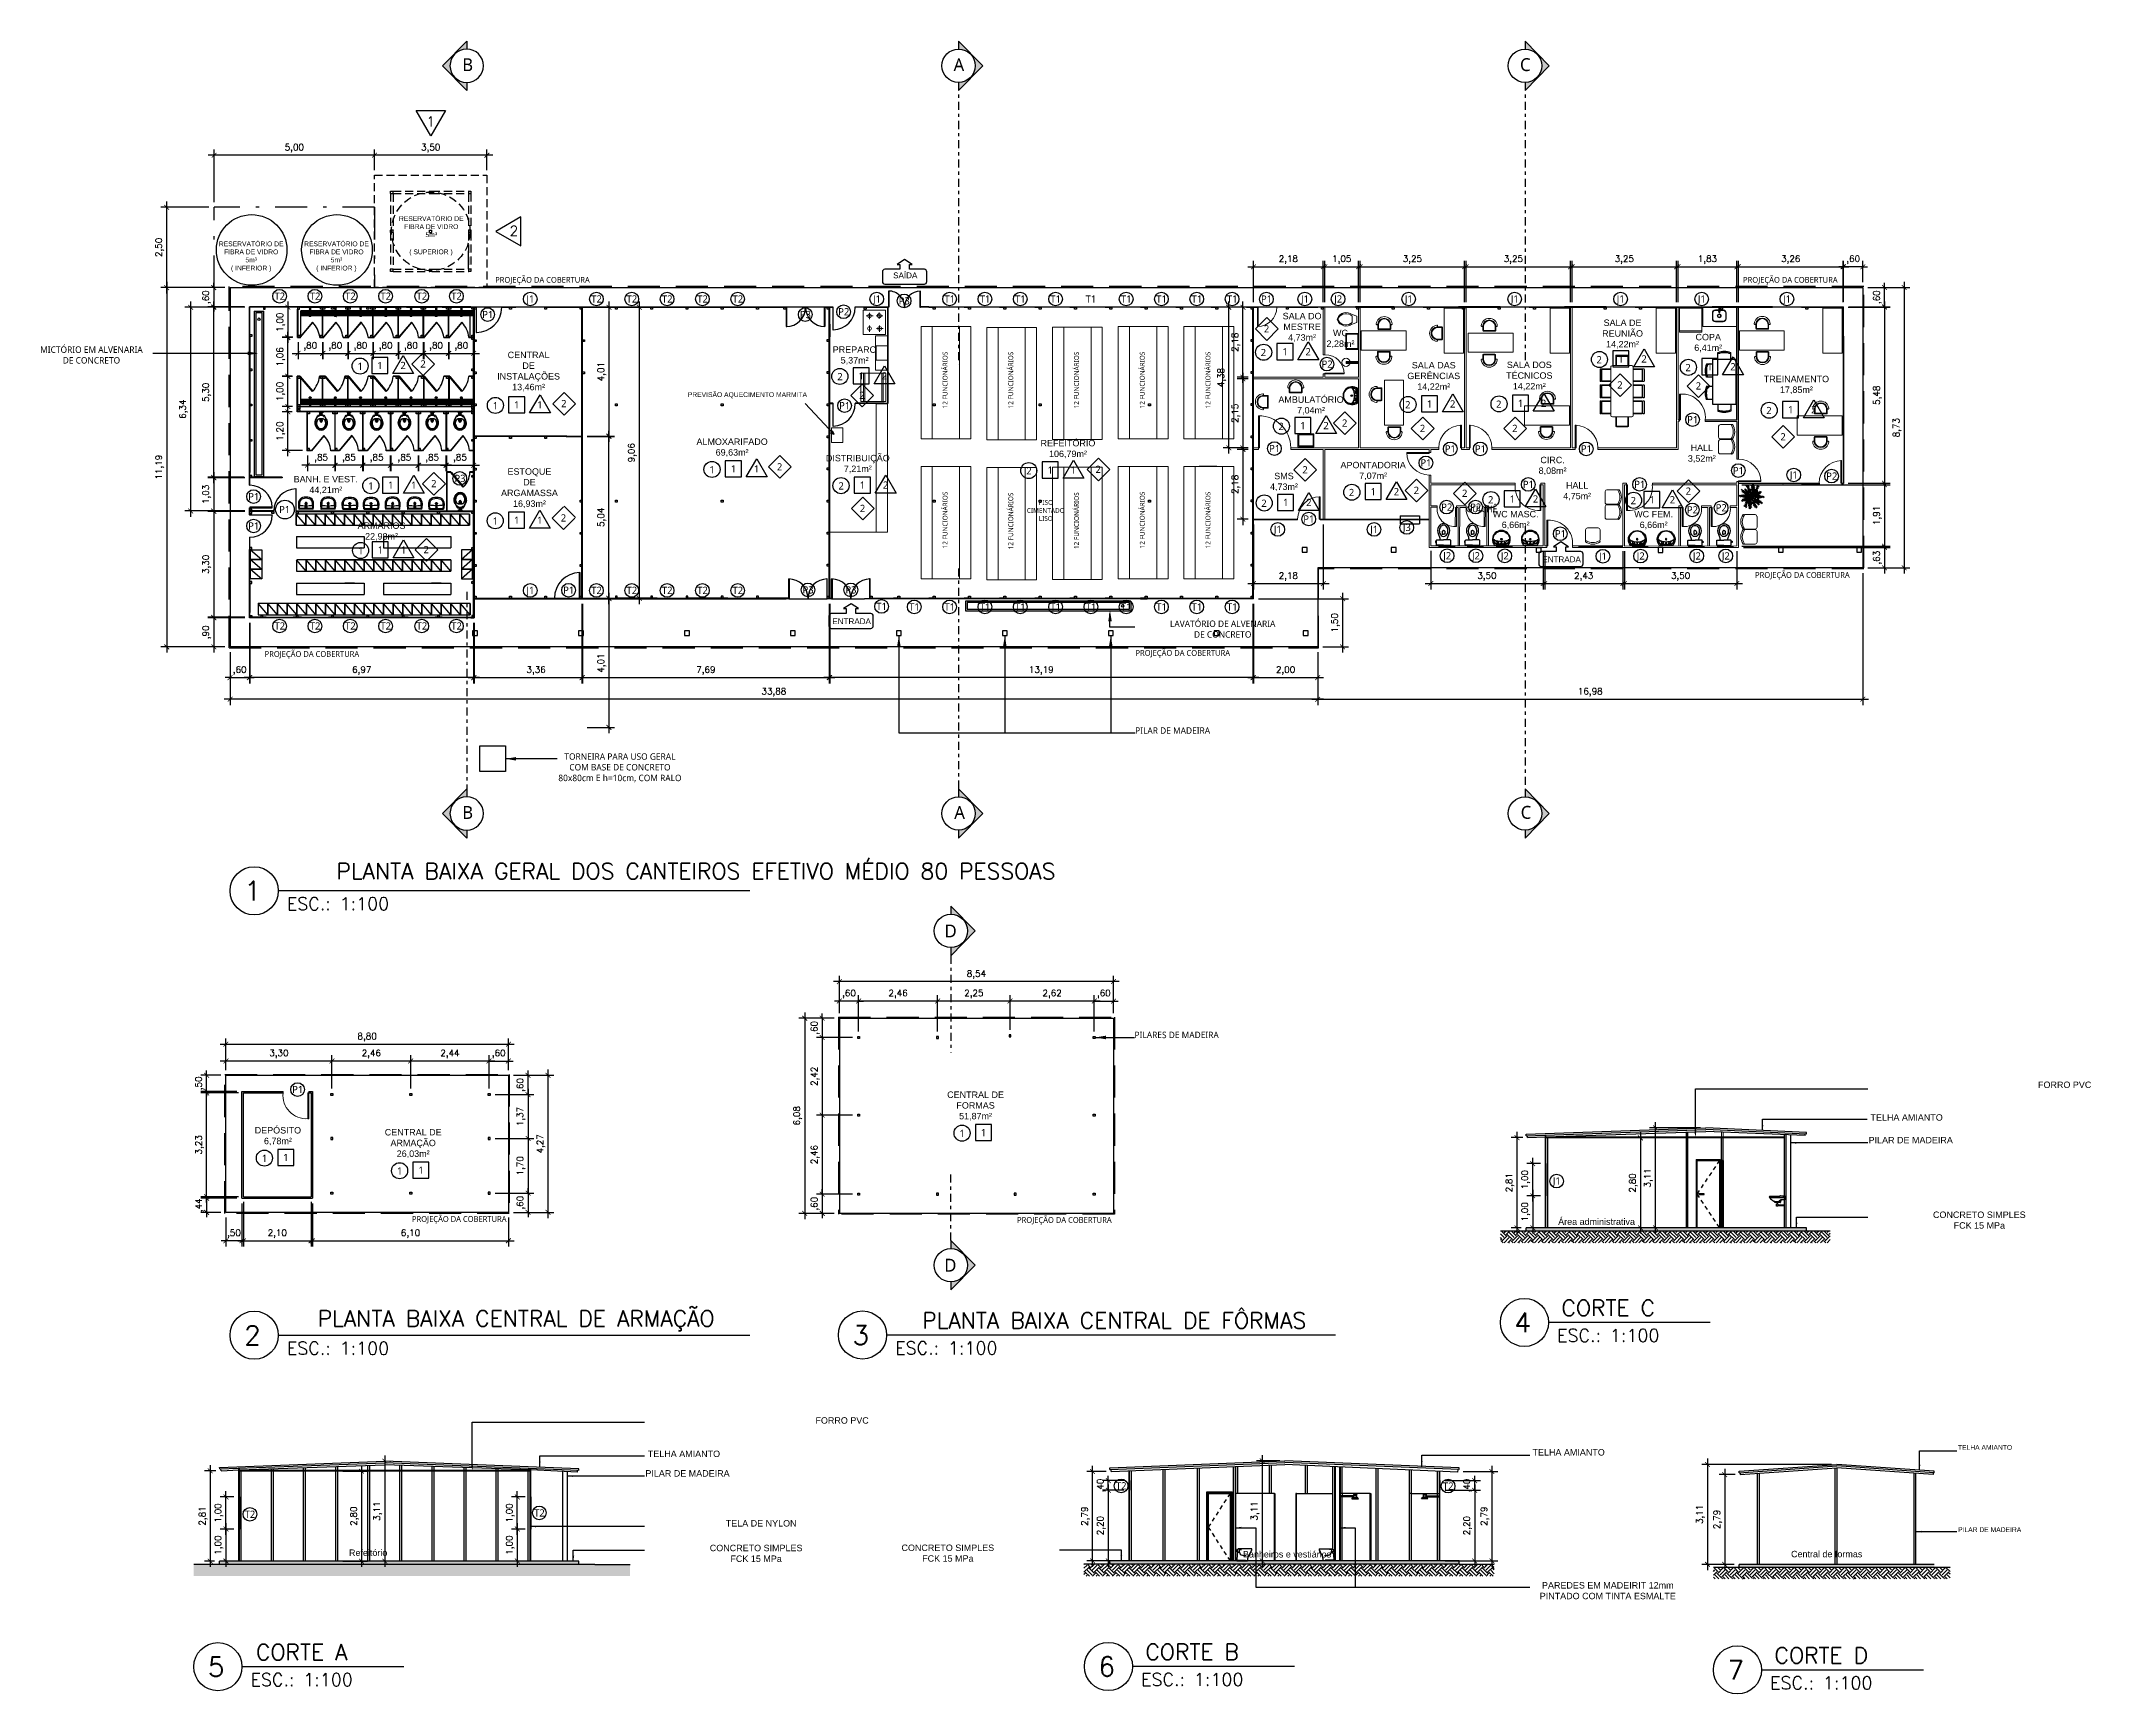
# Model space of a CAD drawing. Header units: millimetres. Extents: x 260 to 453, y 660 to 898.
# Drawn here: x 299.4 to 363.3, y 704.5 to 756 of the extents above; entities that cross this region are included whole.
import ezdxf
from ezdxf.enums import TextEntityAlignment as Align

# ---------------------------------------------------------------- set-up
doc = ezdxf.new("R2010")
doc.units = ezdxf.units.MM
for name, pattern in [('ACAD_ISO10W100', [18, 12, -3, 0, -3]), ('ACAD_ISO12W100', [22, 12, -3, 0.5, -3, 0.5, -3]), ('CENTER2', [1.125, 0.75, -0.125, 0.125, -0.125]), ('CONTINU', [0]), ('DASHDOT', [1, 0.5, -0.25, 0, -0.25]), ('DASHDOTX2', [2, 1, -0.5, 0, -0.5]), ('HIDDEN', [0.375, 0.25, -0.125]), ('JIS_02_2.0', [3, 2, -1])]:
    doc.linetypes.add(name, pattern=pattern)
for name, color, linetype in [('AR_COTAS', 1, 'Continuous'), ('AR_DIVISÓRIAS', 3, 'Continuous'), ('AR_DIVISÓRIAS_SANITÁRIAS', 3, 'Continuous'), ('AR_JANELAS', 254, 'Continuous'), ('AR_MOBILIÁRIO_FIXO', 1, 'Continuous'), ('AR_MOD_PISOS', 2, 'Continuous'), ('AR_PORTAS', 254, 'Continuous'), ('AR_SANITÁRIOS', 254, 'Continuous'), ('AR_SIMBOLOS', 1, 'Continuous'), ('AR_SÍMBOLOS', 1, 'Continuous'), ('AR_TEXTO_ELETRICA', 2, 'Continuous'), ('CANT-COMPESADO E ESTR MADEIRA', 3, 'Continuous'), ('CANT-CORTE 01', 1, 'Continuous'), ('CANT-CORTE 02', 2, 'Continuous'), ('CANT-CORTE 03', 3, 'Continuous'), ('CANT-LIGACOES HIDRAULICAS', 151, 'Continuous'), ('CANT-MOBILIARIO', 254, 'Continuous'), ('CANT-PISO', 1, 'Continuous'), ('CANT-PROJ', 252, 'JIS_02_2.0'), ('CANT-TEXTO', 2, 'Continuous'), ('DECA', 2, 'Continuous'), ('Mictório', 254, 'Continuous'), ('PAR9', 9, 'Continuous'), ('SOLEIRA', 254, 'Continuous'), ('TEXT1', 3, 'ACAD_ISO10W100'), ('texto', 2, 'Continuous'), ('VIST1', 1, 'Continuous'), ('VIST2', 2, 'Continuous'), ('VIST4', 4, 'Continuous')]:
    doc.layers.add(name, color=color, linetype=linetype)
doc.layers.add('AR_VIEWPORT', color=4, linetype='Continuous', plot=False)
for name, color, linetype, lineweight in [('ARQ-DET', 2, 'Continuous', 9), ('ARQ-SAN', 7, 'Continuous', 9), ('ATUAL', 7, 'Continuous', 0), ('CERCA', 4, 'CENTER2', 30), ('DIOVISORIA', 3, 'Continuous', 0), ('Mesa', 133, 'Continuous', 18), ('MOB. ARQ. 2', 15, 'Continuous', 5), ('MOBILIARIO', 2, 'Continuous', 0), ('PORTAS', 2, 'Continuous', 0)]:
    doc.layers.add(name, color=color, linetype=linetype, lineweight=lineweight)
doc.styles.add('2009.RESTUNI2-PBG-PSG-AP-01-R05$0$STUD250', font='arial.ttf', dxfattribs={"height": 0.5})
doc.styles.add('arial', font='arial.ttf')
doc.styles.add('ROMANS', font='romans.shx')
doc.styles.add('TREBUCHET', font='trebuc.ttf')
doc.dimstyles.new('ESCALA 1.100', dxfattribs={"dimtxt": 0.2, "dimasz": 0.15, "dimexe": 0.18, "dimexo": 0.16, "dimgap": 0.1, "dimtad": 1, "dimzin": 4, "dimtxsty": 'ROMANS', "dimblk": 'ARCHTICK', "dimcen": 2.5, "dimdle": 0.18, "dimclrd": 256, "dimclre": 256, "dimclrt": 2, "dimazin": 0, "dimtfac": 1, "dimtix": 1, "dimtmove": 2, "dimatfit": 3, "dimldrblk": 'ARCHTICK', "dimfxl": 1, "dimtolj": 1, "dimtzin": 0, "dimlwd": -1, "dimlwe": -1, "dimarcsym": 0})

msp = doc.modelspace()

# ---------------------------------------------------------------- texts
at = {"layer": 'AR_SÍMBOLOS', "color": 4, "attachment_point": 5}
for s, insert, char_height, width in [('{\\Fromans|c0;PLANTA BAIXA GERAL DOS CANTEIROS EFETIVO MÉDIO 80 PESSOAS}', (319.817, 730.104), 0.5, 28.58071), ('{\\Fromans|c0;1}', (306.005, 729.492), 0.6, 1.44625), ('{\\Fromans|c0;PLANTA BAIXA CENTRAL DE ARMAÇÃO}', (314.218, 716.106), 0.5, 15.49772), ('{\\Fromans|c0;PLANTA BAIXA CENTRAL DE FÔRMAS}', (332.845, 716.113), 0.5, 15.49772), ('{\\Fromans|c0;CORTE C}', (348.233, 716.503), 0.5, 15.49772), ('{\\Fromans|c0;2}', (306.005, 715.651), 0.6, 1.44625), ('{\\Fromans|c0;3}', (324.952, 715.657), 0.6, 1.44625), ('{\\Fromans|c0;4}', (345.569, 716.048), 0.6, 1.44625), ('{\\Fromans|c0;5}', (304.874, 705.327), 0.6, 1.44625), ('{\\Fromans|c0;CORTE A}', (307.537, 705.783), 0.5, 15.49772), ('{\\Fromans|c0;6}', (332.612, 705.334), 0.6, 1.44625), ('{\\Fromans|c0;CORTE B}', (335.275, 705.79), 0.5, 15.49772), ('{\\Fromans|c0;CORTE D}', (354.869, 705.683), 0.5, 15.49772), ('{\\Fromans|c0;7}', (352.205, 705.227), 0.6, 1.44625)]:
    msp.add_mtext(s, dxfattribs=dict(at, insert=insert, char_height=char_height, width=width))
at = {"layer": 'AR_SÍMBOLOS', "color": 2, "char_height": 0.4, "width": 4.97397, "attachment_point": 1}
for insert in [(307.073, 729.29), (346.638, 715.846), (307.073, 715.449), (326.021, 715.455), (305.942, 705.126), (333.68, 705.132), (353.273, 705.026)]:
    msp.add_mtext('{\\Fromans|c0;ESC.: 1:100}', dxfattribs=dict(at, insert=insert))
at = {"layer": 'CANT-TEXTO', "style": 'TREBUCHET'}
for s, p in [('T2', (306.854, 747.902)), ('T2', (307.954, 747.902)), ('T2', (309.054, 747.902)), ('T2', (310.154, 747.902)), ('T2', (311.282, 747.902)), ('T2', (312.361, 747.902)), ('J1', (314.661, 747.814)), ('T2', (316.721, 747.814)), ('T2', (317.821, 747.814)), ('T2', (318.921, 747.814)), ('T2', (320.021, 747.814)), ('T2', (321.121, 747.814)), ('J1', (325.455, 747.814)), ('P3', (326.304, 747.756)), ('T1', (327.721, 747.814)), ('T1', (328.821, 747.814)), ('T1', (329.921, 747.814)), ('T1', (331.021, 747.814)), ('T1', (332.121, 747.814)), ('T1', (333.221, 747.814)), ('T1', (334.321, 747.814)), ('T1', (335.421, 747.814)), ('T1', (336.521, 747.814)), ('P1', (337.589, 747.813)), ('J1', (338.786, 747.814)), ('J2', (339.821, 747.814)), ('J1', (342.021, 747.814)), ('J1', (345.321, 747.814)), ('J1', (348.621, 747.814)), ('J1', (351.147, 747.814)), ('J1', (353.801, 747.814)), ('P1', (313.333, 747.33)), ('P3', (323.226, 747.33)), ('P2', (324.421, 747.416)), ('2', (337.591, 746.883)), ('1', (309.36, 745.718)), ('1', (309.975, 745.743)), ('2', (310.695, 745.743)), ('2', (311.317, 745.791)), ('2', (337.491, 746.146)), ('1', (338.168, 746.171)), ('2', (338.888, 746.171)), ('P2', (339.476, 745.785)), ('2', (347.951, 745.922)), ('1', (348.628, 745.947)), ('2', (349.348, 745.947)), ('2', (350.72, 745.678)), ('1', (351.397, 745.703)), ('2', (352.117, 745.703)), ('2', (324.303, 745.395)), ('1', (324.967, 745.42)), ('2', (325.687, 745.42)), ('2', (348.597, 745.136)), ('2', (351.041, 745.106)), ('1', (313.573, 744.492)), ('1', (314.238, 744.518)), ('1', (314.958, 744.518)), ('2', (315.702, 744.557)), ('P1', (324.449, 744.492)), ('2', (324.988, 744.813)), ('2', (341.99, 744.52)), ('1', (342.667, 744.545)), ('2', (343.387, 744.545)), ('2', (344.823, 744.538)), ('1', (345.5, 744.564)), ('2', (346.22, 744.564)), ('2', (353.238, 744.34)), ('1', (353.915, 744.365)), ('2', (354.635, 744.365)), ('2', (338.046, 743.846)), ('1', (338.723, 743.872)), ('2', (339.443, 743.872)), ('2', (340.023, 743.95)), ('2', (342.447, 743.783)), ('2', (345.324, 743.783)), ('P1', (350.863, 744.056)), ('P1', (337.84, 743.158)), ('P1', (343.313, 743.147)), ('P1', (344.252, 743.147)), ('P1', (347.552, 743.147)), ('2', (353.678, 743.521)), ('1', (320.322, 742.498)), ('1', (320.987, 742.523)), ('1', (321.706, 742.523)), ('2', (322.423, 742.586)), ('2', (330.189, 742.461)), ('1', (330.853, 742.486)), ('1', (331.573, 742.486)), ('2', (332.347, 742.509)), ('2', (338.788, 742.493)), ('P1', (342.555, 742.711)), ('P1', (352.288, 742.47)), ('1', (309.695, 741.991)), ('1', (310.31, 742.017)), ('1', (311.03, 742.017)), ('2', (311.652, 742.064)), ('P3', (312.466, 742.227)), ('2', (324.34, 741.993)), ('1', (325.004, 742.018)), ('2', (325.724, 742.018)), ('2', (340.238, 741.787)), ('1', (340.915, 741.812)), ('2', (341.635, 741.812)), ('2', (342.257, 741.853)), ('2', (343.761, 741.762)), ('P1', (345.744, 742.041)), ('P1', (349.214, 742.042)), ('2', (350.727, 741.83)), ('J1', (354.013, 742.334)), ('P2', (355.195, 742.298)), ('P1', (306.043, 741.66)), ('P1', (307.005, 741.256)), ('2', (325.006, 741.291)), ('2', (337.51, 741.453)), ('1', (338.187, 741.478)), ('2', (338.907, 741.478)), ('P2', (343.203, 741.332)), ('P2', (344.103, 741.332)), ('2', (344.572, 741.56)), ('1', (345.249, 741.585)), ('2', (345.969, 741.585)), ('2', (349.014, 741.536)), ('1', (349.598, 741.561)), ('2', (350.231, 741.561)), ('P2', (350.855, 741.246)), ('P2', (351.752, 741.311)), ('P1', (306.043, 740.746)), ('1', (313.57, 740.899)), ('1', (314.234, 740.924)), ('1', (314.954, 740.924)), ('2', (315.69, 740.995)), ('J1', (337.941, 740.638)), ('P1', (338.907, 740.962)), ('J1', (340.941, 740.638)), ('J3', (341.959, 740.7)), ('P1', (346.743, 740.503)), ('1', (309.375, 739.973)), ('1', (309.99, 739.999)), ('1', (310.71, 739.999)), ('2', (311.415, 740.008)), ('J2', (343.216, 739.817)), ('J2', (344.113, 739.816)), ('J2', (345.013, 739.815)), ('J1', (348.07, 739.805)), ('J2', (349.245, 739.809)), ('J2', (350.995, 739.811)), ('J2', (351.895, 739.812)), ('J1', (314.661, 738.739)), ('P1', (315.853, 738.745)), ('T2', (316.721, 738.739)), ('T2', (317.821, 738.739)), ('T2', (318.921, 738.739)), ('T2', (320.021, 738.739)), ('T2', (321.121, 738.739)), ('P3', (323.31, 738.755)), ('P3', (324.645, 738.755)), ('T1', (325.601, 738.239)), ('T1', (326.621, 738.224)), ('T1', (327.721, 738.224)), ('T1', (328.821, 738.224)), ('T1', (329.921, 738.224)), ('T1', (331.021, 738.224)), ('T1', (332.121, 738.224)), ('T1', (333.221, 738.224)), ('T1', (334.321, 738.224)), ('T1', (335.421, 738.224)), ('T1', (336.521, 738.224)), ('T2', (306.854, 737.63)), ('T2', (307.954, 737.63)), ('T2', (309.054, 737.63)), ('T2', (310.154, 737.63)), ('T2', (311.282, 737.63)), ('T2', (312.361, 737.63)), ('P1', (307.412, 723.194)), ('1', (328.109, 721.827)), ('1', (328.774, 721.852)), ('1', (306.379, 721.051)), ('1', (307.044, 721.077)), ('1', (311.256, 720.682)), ('1', (310.592, 720.657)), ('J1', (346.629, 720.344)), ('T2', (333.062, 710.851)), ('T2', (343.249, 710.844)), ('T2', (305.926, 709.965)), ('T2', (314.942, 710.006))]:
    msp.add_text(s, height=0.225, dxfattribs=at).set_placement(p, align=Align.CENTER)
msp.add_text('PILARES DE MADEIRA', height=0.2, dxfattribs=at).set_placement((333.477, 724.906))
at = {"layer": 'CANT-TEXTO'}
for s, insert, char_height, width, attachment_point, style in [('B', (312.706, 755.222), 0.4, 5.4021, 5, 'TREBUCHET'), ('A', (328.007, 755.222), 0.4, 5.4021, 5, 'TREBUCHET'), ('C', (345.648, 755.222), 0.4, 5.4021, 5, 'TREBUCHET'), ('PROJEÇÃO DA COBERTURA', (315.036, 748.493), 0.18, 5.4021, 5, 'TREBUCHET'), ('PROJEÇÃO DA COBERTURA', (353.904, 748.493), 0.18, 5.4021, 5, 'TREBUCHET'), ('MICTÓRIO EM ALVENARIA\\PDE CONCRETO', (300.988, 746.181), 0.2, 3.75229, 5, 'TREBUCHET'), ('PISO \\PCIMENTADO \\PLISO', (330.714, 741.339), 0.15, 5.4021, 5, 'TREBUCHET'), ('GUICHÊ', (344.29, 741.385), 0.2, 5.4021, 5, 'TREBUCHET'), ('PROJEÇÃO DA COBERTURA', (354.279, 739.301), 0.18, 5.4021, 5, 'TREBUCHET'), ('LAVATÓRIO DE ALVENARIA \\PDE CONCRETO', (336.223, 737.644), 0.2, 5.4021, 5, 'TREBUCHET'), ('PROJEÇÃO DA COBERTURA', (307.854, 736.84), 0.18, 5.4021, 5, 'TREBUCHET'), ('PROJEÇÃO DA COBERTURA', (334.98, 736.872), 0.18, 5.4021, 5, 'TREBUCHET'), ('PILAR DE MADEIRA', (334.664, 734.485), 0.2, 5.4021, 5, 'TREBUCHET'), ('TORNEIRA PARA USO GERAL \\PCOM BASE DE CONCRETO 80x80cm E h=10cm, COM RALO', (317.449, 733.325), 0.2, 3.87092, 5, 'TREBUCHET'), ('B', (312.706, 731.935), 0.4, 5.4021, 5, 'TREBUCHET'), ('A', (328.028, 731.935), 0.4, 5.4021, 5, 'TREBUCHET'), ('C', (345.67, 731.935), 0.4, 5.4021, 5, 'TREBUCHET'), ('D', (327.749, 728.243), 0.4, 5.4021, 5, 'TREBUCHET'), ('PROJEÇÃO DA COBERTURA', (312.444, 719.243), 0.18, 5.4021, 5, 'TREBUCHET'), ('PROJEÇÃO DA COBERTURA', (331.292, 719.213), 0.18, 5.4021, 5, 'TREBUCHET'), ('D', (327.74, 717.834), 0.4, 5.4021, 5, 'TREBUCHET'), ('{\\fArial|b0|i0|c238|p34;TELHA }AMIANTO', (359.125, 712.235), 0.15, 5.53389, 1, '2009.RESTUNI2-PBG-PSG-AP-01-R05$0$STUD250'), ('PILAR DE MADEIRA', (359.129, 709.673), 0.15, 5.53389, 1, '2009.RESTUNI2-PBG-PSG-AP-01-R05$0$STUD250')]:
    msp.add_mtext(s, dxfattribs=dict(at, insert=insert, char_height=char_height, width=width, attachment_point=attachment_point, style=style))
at = {"layer": 'CANT-TEXTO', "char_height": 0.15, "width": 5.4021, "attachment_point": 5, "rotation": 90, "style": 'TREBUCHET'}
for insert in [(327.577, 745.401), (329.624, 745.401), (331.671, 745.401), (333.719, 745.401), (335.766, 745.401), (327.577, 741.041), (329.624, 741.013), (331.671, 741.022), (333.719, 741.041), (335.766, 741.041)]:
    msp.add_mtext('12 FUNCIONÁRIOS', dxfattribs=dict(at, insert=insert))
at = {"layer": 'texto', "ltscale": 0.5, "style": 'arial'}
for s, p in [('( SUPERIOR ) ', (311.594, 749.319)), ('( INFERIOR ) ', (305.992, 748.814)), ('( INFERIOR ) ', (308.648, 748.814)), ('PREVISÃO AQUECIMENTO MARMITA', (321.42, 744.873))]:
    msp.add_text(s, height=0.15, dxfattribs=at).set_placement(p, align=Align.CENTER)
for s, insert, char_height, attachment_point in [('RESERVATÓRIO DE \\PFIBRA DE VIDRO \\P5m³', (311.573, 749.852), 0.15, 8), ('RESERVATÓRIO DE \\PFIBRA DE VIDRO \\P5m³', (305.964, 749.066), 0.15, 8), ('RESERVATÓRIO DE \\PFIBRA DE VIDRO \\P5m³', (308.62, 749.066), 0.15, 8), ('SAÍDA', (326.336, 748.753), 0.18, 2), ('WC\\P2,28m²', (339.892, 746.398), 0.2, 8), ('ENTRADA', (346.779, 739.909), 0.18, 2), ('ENTRADA', (324.666, 737.979), 0.18, 2)]:
    msp.add_mtext(s, dxfattribs=dict(at, insert=insert, char_height=char_height, attachment_point=attachment_point))
at = {"layer": 'texto', "ltscale": 0.5, "char_height": 0.2, "attachment_point": 8, "style": 'arial'}
for s, insert, width in [('SALA DO\\PMESTRE\\P4,73m²', (338.697, 746.591), 1.61623), ('SALA DE \\PREUNIÃO\\P14,22m²', (348.678, 746.383), 1.61623), ('PREPARO\\P5,37m²', (324.76, 745.88), 2.38479), ('COPA\\P6,41m²', (351.346, 746.27), 1.61623), ('CENTRAL DE \\PINSTALAÇÕES\\P13,46m²', (314.604, 745.047), 1.61623), ('SALA DAS\\PGERÊNCIAS\\P14,22m²', (342.797, 745.06), 1.61623), ('SALA DOS TÉCNICOS\\P14,22m²', (345.774, 745.072), 1.61623), ('TREINAMENTO\\P17,85m²', (354.093, 744.964), 1.61623), ('AMBULATÓRIO\\P7,04m²', (338.975, 744.323), 1.61623), ('ALMOXARIFADO\\P69,63m²', (320.943, 743.012), 1.61623), ('REFEITÓRIO\\P106,79m²', (331.404, 742.966), 1.61623), ('HALL\\P3,52m²', (351.147, 742.822), 1.61623), ('ESTOQUE DE \\PARGAMASSA\\P16,93m²', (314.631, 741.416), 1.61623), ('DISTRIBUIÇÃO\\P7,21m²', (324.858, 742.501), 1.61623), ('APONTADORIA\\P7,07m²', (340.91, 742.284), 1.61623), ('CIRC.\\P8,08m²', (346.499, 742.442), 1.61623), ('BANH. E VEST.\\P44,21m²', (308.288, 741.845), 2.38455), ('SMS\\P4,73m²', (338.132, 741.943), 1.61623), ('HALL\\P4,75m²', (347.265, 741.652), 1.61623), ('WC MASC.\\P6,66m²', (345.349, 740.756), 1.61623), ('WC FEM.\\P6,66m²', (349.646, 740.756), 1.61623), ('ARMÁRIOS\\P22,98m²', (310.024, 740.397), 1.61623), ('FORRO PVC', (362.449, 723.351), 11.72649), ('CENTRAL DE FORMAS\\P51,87m²', (328.526, 722.341), 2.15549), ('DEPÓSITO\\P6,78m²', (306.796, 721.566), 2.15549), ('{\\fArial|b0|i0|c238|p34;TELHA} AMIANTO', (357.526, 722.333), 4.38193), ('CENTRAL DE ARMAÇÃO\\P26,03m²', (311.009, 721.171), 2.15549), ('PILAR DE MADEIRA', (357.654, 721.631), 3.2772), ('Área administrativa', (347.868, 719.088), 7.33006), ('CONCRETO SIMPLES\\PFCK 15 MPa', (359.791, 718.97), 6.87788), ('FORRO PVC', (324.369, 712.897), 11.72649), ('{\\fArial|b0|i0|c238|p34;TELHA} AMIANTO', (319.443, 711.856), 4.38193), ('{\\fArial|b0|i0|c238|p34;TELHA }AMIANTO', (346.999, 711.904), 11.72649), ('PILAR DE MADEIRA', (319.554, 711.251), 3.2772), ('TELA DE NYLON', (321.848, 709.693), 7.15499), ('Refeitório', (309.607, 708.778), 7.33006), ('CONCRETO SIMPLES\\PFCK 15 MPa', (321.691, 708.591), 6.87788), ('CONCRETO SIMPLES\\PFCK 15 MPa', (327.662, 708.598), 6.87788), ('Banheiros e vestiários', (338.228, 708.729), 7.33006), ('Central de formas', (355.036, 708.736), 7.33006), ('{\\fArial|b0|i0|c238|p34;PAREDES EM} MADEIRIT {\\fArial|b0|i0|c238|p34;12mm \\PPINTADO COM TINTA ESMALTE}', (348.218, 707.429), 4.74233)]:
    msp.add_mtext(s, dxfattribs=dict(at, insert=insert, width=width))

# ---------------------------------------------------------------- blocks, each defined once
blk = doc.blocks.new('_ArchTick')
at = {"color": 0, "const_width": 0.15}
blk.add_lwpolyline([(-0.5, -0.5), (0.5, 0.5)], dxfattribs=at)
blk = doc.blocks.new('*D19')
at = {"layer": 'AR_COTAS', "transparency": 16777216}
for p, q in [((304.797, 748.282), (304.797, 748.432)), ((305.147, 748.282), (304.617, 748.282)), ((304.797, 748.282), (304.797, 747.682)), ((305.747, 747.682), (304.617, 747.682)), ((304.797, 747.682), (304.797, 747.532))]:
    blk.add_line(p, q, dxfattribs=at)
at = {"layer": 'Defpoints', "color": 0, "transparency": 16777216}
for p in [(305.307, 748.282), (304.797, 747.682), (305.907, 747.682)]:
    blk.add_point(p, dxfattribs=at)
at = {"layer": 'AR_COTAS', "transparency": 16777216, "xscale": 0.15, "yscale": 0.15, "zscale": 0.15}
for p, rotation in [((304.797, 748.282), 270), ((304.797, 747.682), 90)]:
    blk.add_blockref('_ArchTick', p, dxfattribs=dict(at, rotation=rotation))
at = {"layer": 'AR_COTAS', "color": 2, "transparency": 16777216, "insert": (304.578, 747.982), "char_height": 0.2, "attachment_point": 5, "rotation": 90, "style": 'ROMANS'}
blk.add_mtext('\\A1;,60', dxfattribs=at)
blk = doc.blocks.new('*D20')
at = {"layer": 'AR_COTAS', "transparency": 16777216}
for p, q in [((355.562, 747.842), (355.562, 749.111)), ((356.162, 748.453), (356.162, 749.111)), ((355.562, 748.931), (355.412, 748.931)), ((356.162, 748.931), (355.562, 748.931)), ((356.162, 748.931), (356.312, 748.931))]:
    blk.add_line(p, q, dxfattribs=at)
at = {"layer": 'Defpoints', "color": 0, "transparency": 16777216}
for p in [(355.562, 748.931), (356.162, 748.293), (355.562, 747.682)]:
    blk.add_point(p, dxfattribs=at)
at = {"layer": 'AR_COTAS', "transparency": 16777216, "xscale": 0.15, "yscale": 0.15, "zscale": 0.15}
blk.add_blockref('_ArchTick', (355.562, 748.931), dxfattribs=at)
at = {"layer": 'AR_COTAS', "transparency": 16777216, "xscale": 0.15, "yscale": 0.15, "zscale": 0.15, "rotation": 180}
blk.add_blockref('_ArchTick', (356.162, 748.931), dxfattribs=at)
at = {"layer": 'AR_COTAS', "color": 2, "transparency": 16777216, "insert": (355.862, 749.15), "char_height": 0.2, "attachment_point": 5, "style": 'ROMANS'}
blk.add_mtext('\\A1;,60', dxfattribs=at)
blk = doc.blocks.new('*D21')
at = {"layer": 'AR_COTAS', "transparency": 16777216}
for p, q in [((323.982, 738.432), (323.982, 735.954)), ((337.167, 738.432), (337.167, 735.954)), ((337.347, 736.134), (323.802, 736.134))]:
    blk.add_line(p, q, dxfattribs=at)
at = {"layer": 'Defpoints', "color": 0, "transparency": 16777216}
for p in [(323.982, 738.592), (337.167, 738.592), (323.982, 736.134)]:
    blk.add_point(p, dxfattribs=at)
at = {"layer": 'AR_COTAS', "transparency": 16777216, "xscale": 0.15, "yscale": 0.15, "zscale": 0.15, "rotation": 180}
blk.add_blockref('_ArchTick', (323.982, 736.134), dxfattribs=at)
at = {"layer": 'AR_COTAS', "transparency": 16777216, "xscale": 0.15, "yscale": 0.15, "zscale": 0.15}
blk.add_blockref('_ArchTick', (337.167, 736.134), dxfattribs=at)
at = {"layer": 'AR_COTAS', "color": 2, "transparency": 16777216, "insert": (330.574, 736.353), "char_height": 0.2, "attachment_point": 5, "style": 'ROMANS'}
blk.add_mtext('\\A1;13,19', dxfattribs=at)
blk = doc.blocks.new('*D22')
at = {"layer": 'AR_COTAS', "transparency": 16777216}
for p, q in [((316.267, 738.432), (316.267, 735.954)), ((312.907, 737.837), (312.907, 735.954)), ((312.727, 736.134), (316.447, 736.134))]:
    blk.add_line(p, q, dxfattribs=at)
at = {"layer": 'Defpoints', "color": 0, "transparency": 16777216}
for p in [(316.267, 738.592), (312.907, 737.997), (316.267, 736.134)]:
    blk.add_point(p, dxfattribs=at)
at = {"layer": 'AR_COTAS', "transparency": 16777216, "xscale": 0.15, "yscale": 0.15, "zscale": 0.15, "rotation": 180}
blk.add_blockref('_ArchTick', (312.907, 736.134), dxfattribs=at)
at = {"layer": 'AR_COTAS', "transparency": 16777216, "xscale": 0.15, "yscale": 0.15, "zscale": 0.15}
blk.add_blockref('_ArchTick', (316.267, 736.134), dxfattribs=at)
at = {"layer": 'AR_COTAS', "color": 2, "transparency": 16777216, "insert": (314.839, 736.354), "char_height": 0.2, "attachment_point": 5, "style": 'ROMANS'}
blk.add_mtext('\\A1;3,36', dxfattribs=at)
blk = doc.blocks.new('*D23')
at = {"layer": 'AR_COTAS', "transparency": 16777216}
for p, q in [((318.054, 738.427), (318.054, 747.847)), ((317.803, 747.667), (318.234, 747.667)), ((317.767, 738.607), (318.234, 738.607))]:
    blk.add_line(p, q, dxfattribs=at)
at = {"layer": 'Defpoints', "color": 0, "transparency": 16777216}
for p in [(317.643, 747.667), (318.054, 747.667), (317.607, 738.607)]:
    blk.add_point(p, dxfattribs=at)
at = {"layer": 'AR_COTAS', "transparency": 16777216, "xscale": 0.15, "yscale": 0.15, "zscale": 0.15}
for p, rotation in [((318.054, 747.667), 90), ((318.054, 738.607), 270)]:
    blk.add_blockref('_ArchTick', p, dxfattribs=dict(at, rotation=rotation))
at = {"layer": 'AR_COTAS', "color": 2, "transparency": 16777216, "insert": (317.835, 743.137), "char_height": 0.2, "attachment_point": 5, "rotation": 90, "style": 'ROMANS'}
blk.add_mtext('\\A1;9,06', dxfattribs=at)
blk = doc.blocks.new('CORTE')
at = {"layer": 'AR_SIMBOLOS'}
blk.add_hatch(color=256, dxfattribs=at).paths.add_polyline_path([(-113.206, 276.401, -0.414214), (-113.726, 275.88), (-113.726, 275.63), (-112.976, 276.401), (-113.726, 277.171), (-113.726, 276.921, -0.414214)])
for p, q in [((-113.726, 277.171), (-113.726, 276.921)), ((-112.976, 276.401), (-113.726, 277.171)), ((-112.976, 276.401), (-113.726, 275.63)), ((-113.726, 275.88), (-113.726, 275.63))]:
    blk.add_line(p, q, dxfattribs=at)
at = {"layer": 'AR_SIMBOLOS', "color": 2}
blk.add_circle((-113.726, 276.401), 0.52, dxfattribs=at)
blk = doc.blocks.new('A$C6AC03846')
at = {"layer": 'Mesa', "color": 1, "lineweight": 13}
for p, q in [((0, 0), (0, 0.4)), ((0, 0.4), (0.5, 0.4)), ((0, 0), (0.5, 0)), ((0.025, 0.025), (0.025, 0.375)), ((0.025, 0.375), (0.475, 0.375)), ((0.025, 0.025), (0.475, 0.025)), ((0.475, 0.025), (0.475, 0.375)), ((0.5, 0), (0.5, 0.4))]:
    blk.add_line(p, q, dxfattribs=at)
blk = doc.blocks.new('A$C5516578F')
at = {"layer": 'Mesa', "color": 1, "lineweight": 13, "extrusion": (0, 0, -1)}
blk.add_line((0.465, 0.113), (0.466, 0.309), dxfattribs=at)
blk.add_lwpolyline([(-0.466, 0.358), (-0.613, 0.308), (-0.612, 0.112), (-0.465, 0.064)], dxfattribs=at)
for centre, radius, start, end in [((-0.098, 0.212), 0.098, 345.08179, 15.36074), ((-0.28, 0.298), 0.298, 231.69056, 338.19283), ((-0.279, 0.125), 0.298, 22.24983, 128.75215), ((-0.126, 0.212), 0.098, 335.95309, 24.48944), ((-0.274, 0.109), 0.278, 31.27444, 133.85354), ((-0.274, 0.314), 0.278, 226.58917, 329.16826)]:
    blk.add_arc(centre, radius, start, end, dxfattribs=at)
blk = doc.blocks.new('A$C74AF4970')
at = {"layer": 'Mesa', "color": 1, "lineweight": 13, "extrusion": (0, 0, -1)}
for p, q in [((-0.901, 0.234), (-0.911, 0.234)), ((-0.881, 0.104), (-0.881, 0.248)), ((-0.861, 0.104), (-0.861, 0.248)), ((-0.501, 0.104), (-0.861, 0.104)), ((-0.501, 0.084), (-0.861, 0.084)), ((-0.501, 0.248), (-0.501, 0.104)), ((-0.481, 0.248), (-0.481, 0.104)), ((-0.452, 0.234), (-0.462, 0.234))]:
    blk.add_line(p, q, dxfattribs=at)
for centre, radius, start, end in [((0.911, 0.254), 0.02, 270.00557, 4.99411), ((0.681, 0.234), 0.25, 4.99411, 175.01703), ((0.901, 0.254), 0.02, 185.22148, 270.00557), ((0.681, 0.234), 0.2, 5.22148, 174.78966), ((0.861, 0.104), 0.02, 270.00557, 0.00557), ((0.681, 0.234), 0.18, 5.22148, 174.78966), ((0.501, 0.104), 0.02, 180.00557, 270.00557), ((0.462, 0.254), 0.02, 270.00557, 354.78966), ((0.452, 0.254), 0.02, 175.01703, 270.00557)]:
    blk.add_arc(centre, radius, start, end, dxfattribs=at)
blk = doc.blocks.new('A$C206D7AB2')
at = {"layer": 'Mesa', "color": 1, "lineweight": 13}
for p, q in [((0.33, -0.461), (0.33, -0.821)), ((0.36, -0.441), (0.35, -0.441)), ((0.38, -0.461), (0.38, -0.821)), ((0.68, -0.441), (0.4, -0.441)), ((0.4, -0.461), (0.4, -0.821)), ((0.68, -0.461), (0.4, -0.461)), ((0.68, -0.393), (0.68, -1.892)), ((1.33, -0.341), (0.73, -0.341)), ((0.826, -0.058), (0.826, -0.338)), ((0.846, -0.038), (1.206, -0.038)), ((1.206, -0.058), (0.846, -0.058)), ((0.846, -0.058), (0.846, -0.338)), ((1.206, -0.338), (1.206, -0.058)), ((1.226, -0.338), (1.226, -0.058)), ((1.38, -1.892), (1.38, -0.393)), ((1.66, -0.441), (1.38, -0.441)), ((1.66, -0.461), (1.38, -0.461)), ((1.66, -0.821), (1.66, -0.461)), ((1.68, -0.821), (1.68, -0.461)), ((1.68, -0.461), (1.68, -0.821)), ((1.68, -0.461), (1.68, -0.821)), ((1.71, -0.441), (1.7, -0.441)), ((1.71, -0.841), (1.71, -0.441)), ((0.33, -0.962), (0.33, -1.322)), ((0.36, -0.841), (0.35, -0.841)), ((0.36, -0.942), (0.35, -0.942)), ((0.38, -0.962), (0.38, -1.322)), ((0.4, -0.821), (0.68, -0.821)), ((0.4, -0.841), (0.68, -0.841)), ((0.68, -0.942), (0.4, -0.942)), ((0.4, -0.962), (0.4, -1.322)), ((0.68, -0.962), (0.4, -0.962)), ((1.38, -0.821), (1.66, -0.821)), ((1.38, -0.841), (1.66, -0.841)), ((1.66, -0.942), (1.38, -0.942)), ((1.66, -0.962), (1.38, -0.962)), ((1.66, -1.322), (1.66, -0.962)), ((1.68, -1.322), (1.68, -0.962)), ((1.68, -0.962), (1.68, -1.322)), ((1.71, -0.841), (1.7, -0.841)), ((1.71, -0.841), (1.7, -0.841)), ((1.71, -0.942), (1.7, -0.942)), ((1.71, -1.342), (1.71, -0.942)), ((0.33, -1.822), (0.33, -1.462)), ((0.36, -1.342), (0.35, -1.342)), ((0.36, -1.442), (0.35, -1.442)), ((0.36, -1.842), (0.35, -1.842)), ((0.38, -1.822), (0.38, -1.462)), ((0.4, -1.322), (0.68, -1.322)), ((0.4, -1.342), (0.68, -1.342)), ((0.4, -1.442), (0.68, -1.442)), ((0.4, -1.822), (0.4, -1.462)), ((0.4, -1.462), (0.68, -1.462)), ((0.68, -1.822), (0.4, -1.822)), ((0.68, -1.842), (0.4, -1.842)), ((1.38, -1.322), (1.66, -1.322)), ((1.38, -1.342), (1.66, -1.342)), ((1.38, -1.442), (1.66, -1.442)), ((1.38, -1.462), (1.66, -1.462)), ((1.66, -1.822), (1.38, -1.822)), ((1.66, -1.842), (1.38, -1.842)), ((1.66, -1.462), (1.66, -1.822)), ((1.68, -1.822), (1.68, -1.462)), ((1.68, -1.822), (1.68, -1.462)), ((1.71, -1.342), (1.7, -1.342)), ((1.71, -1.442), (1.7, -1.442)), ((1.71, -1.842), (1.7, -1.842)), ((1.71, -1.842), (1.71, -1.442)), ((0.73, -1.942), (1.33, -1.942)), ((0.827, -1.942), (0.827, -2.222)), ((0.827, -2.262), (1.227, -2.262)), ((0.847, -1.942), (0.847, -2.222)), ((0.847, -2.222), (1.207, -2.222)), ((0.847, -2.242), (1.207, -2.242)), ((1.207, -2.222), (1.207, -1.942)), ((1.227, -2.222), (1.227, -1.942))]:
    blk.add_line(p, q, dxfattribs=at)
for centre, radius, start, end in [((0.35, -0.461), 0.02, 90, 180), ((0.36, -0.461), 0.02, 0, 90), ((0.4, -0.461), 0.02, 90, 180), ((0.73, -0.391), 0.05, 90, 180), ((0.846, -0.058), 0.02, 90, 180), ((1.206, -0.058), 0.02, 0, 90), ((1.33, -0.391), 0.05, 0, 90), ((1.66, -0.461), 0.02, 0, 90), ((1.7, -0.461), 0.02, 90, 180), ((1.7, -0.461), 0.02, 90, 180), ((0.35, -0.821), 0.02, 180, 270), ((0.35, -0.962), 0.02, 90, 180), ((0.36, -0.821), 0.02, 270, 0), ((0.36, -0.962), 0.02, 0, 90), ((0.4, -0.821), 0.02, 180, 270), ((0.4, -0.962), 0.02, 90, 180), ((1.66, -0.821), 0.02, 270, 0), ((1.66, -0.962), 0.02, 0, 90), ((1.7, -0.821), 0.02, 180, 270), ((1.7, -0.962), 0.02, 90, 180), ((0.35, -1.322), 0.02, 180, 270), ((0.35, -1.462), 0.02, 90, 180), ((0.35, -1.822), 0.02, 180, 270), ((0.36, -1.322), 0.02, 270, 0), ((0.36, -1.462), 0.02, 0, 90), ((0.36, -1.822), 0.02, 270, 0), ((0.4, -1.322), 0.02, 180, 270), ((0.4, -1.462), 0.02, 90, 180), ((0.4, -1.822), 0.02, 180, 270), ((0.73, -1.892), 0.05, 180, 270), ((1.33, -1.892), 0.05, 270, 0), ((1.66, -1.322), 0.02, 270, 0), ((1.66, -1.462), 0.02, 0, 90), ((1.66, -1.822), 0.02, 270, 0), ((1.7, -1.322), 0.02, 180, 270), ((1.7, -1.462), 0.02, 90, 180), ((1.7, -1.822), 0.02, 180, 270), ((0.847, -2.222), 0.02, 180, 270), ((0.847, -2.262), 0.02, 90, 180), ((1.207, -2.222), 0.02, 270, 0), ((1.207, -2.262), 0.02, 0, 90)]:
    blk.add_arc(centre, radius, start, end, dxfattribs=at)
blk = doc.blocks.new('*D24')
at = {"layer": 'AR_COTAS', "transparency": 16777216}
for p, q in [((316.282, 738.432), (316.282, 735.954)), ((323.967, 738.432), (323.967, 735.954)), ((316.102, 736.134), (324.147, 736.134))]:
    blk.add_line(p, q, dxfattribs=at)
at = {"layer": 'Defpoints', "color": 0, "transparency": 16777216}
for p in [(316.282, 738.592), (323.967, 738.592), (323.967, 736.134)]:
    blk.add_point(p, dxfattribs=at)
at = {"layer": 'AR_COTAS', "transparency": 16777216, "xscale": 0.15, "yscale": 0.15, "zscale": 0.15, "rotation": 180}
blk.add_blockref('_ArchTick', (316.282, 736.134), dxfattribs=at)
at = {"layer": 'AR_COTAS', "transparency": 16777216, "xscale": 0.15, "yscale": 0.15, "zscale": 0.15}
blk.add_blockref('_ArchTick', (323.967, 736.134), dxfattribs=at)
at = {"layer": 'AR_COTAS', "color": 2, "transparency": 16777216, "insert": (320.124, 736.353), "char_height": 0.2, "attachment_point": 5, "style": 'ROMANS'}
blk.add_mtext('\\A1;7,69', dxfattribs=at)
blk = doc.blocks.new('*D70')
at = {"layer": 'AR_COTAS', "transparency": 16777216}
for p, q in [((316.427, 743.644), (317.285, 743.644)), ((317.105, 738.427), (317.105, 743.824)), ((316.442, 738.607), (317.285, 738.607))]:
    blk.add_line(p, q, dxfattribs=at)
at = {"layer": 'Defpoints', "color": 0, "transparency": 16777216}
for p in [(316.267, 743.644), (317.105, 743.644), (316.282, 738.607)]:
    blk.add_point(p, dxfattribs=at)
at = {"layer": 'AR_COTAS', "transparency": 16777216, "xscale": 0.15, "yscale": 0.15, "zscale": 0.15}
for p, rotation in [((317.105, 743.644), 90), ((317.105, 738.607), 270)]:
    blk.add_blockref('_ArchTick', p, dxfattribs=dict(at, rotation=rotation))
at = {"layer": 'AR_COTAS', "color": 2, "transparency": 16777216, "insert": (316.886, 741.126), "char_height": 0.2, "attachment_point": 5, "rotation": 90, "style": 'ROMANS'}
blk.add_mtext('\\A1;5,04', dxfattribs=at)
blk = doc.blocks.new('*D71')
at = {"layer": 'AR_COTAS', "transparency": 16777216}
for p, q in [((317.105, 747.847), (317.105, 743.479)), ((316.367, 747.667), (317.285, 747.667)), ((316.427, 743.659), (317.285, 743.659))]:
    blk.add_line(p, q, dxfattribs=at)
at = {"layer": 'Defpoints', "color": 0, "transparency": 16777216}
for p in [(316.207, 747.667), (316.267, 743.659), (317.105, 743.659)]:
    blk.add_point(p, dxfattribs=at)
at = {"layer": 'AR_COTAS', "transparency": 16777216, "xscale": 0.15, "yscale": 0.15, "zscale": 0.15}
for p, rotation in [((317.105, 747.667), 90), ((317.105, 743.659), 270)]:
    blk.add_blockref('_ArchTick', p, dxfattribs=dict(at, rotation=rotation))
at = {"layer": 'AR_COTAS', "color": 2, "transparency": 16777216, "insert": (316.886, 745.663), "char_height": 0.2, "attachment_point": 5, "rotation": 90, "style": 'ROMANS'}
blk.add_mtext('\\A1;4,01', dxfattribs=at)
blk = doc.blocks.new('*D25')
at = {"layer": 'AR_COTAS', "transparency": 16777216}
for p, q in [((303.332, 748.102), (303.332, 750.962)), ((304.647, 750.782), (303.152, 750.782)), ((304.647, 748.282), (303.152, 748.282))]:
    blk.add_line(p, q, dxfattribs=at)
at = {"layer": 'Defpoints', "color": 0, "transparency": 16777216}
for p in [(303.332, 750.782), (304.807, 750.782), (304.807, 748.282)]:
    blk.add_point(p, dxfattribs=at)
at = {"layer": 'AR_COTAS', "transparency": 16777216, "xscale": 0.15, "yscale": 0.15, "zscale": 0.15}
for p, rotation in [((303.332, 750.782), 90), ((303.332, 748.282), 270)]:
    blk.add_blockref('_ArchTick', p, dxfattribs=dict(at, rotation=rotation))
at = {"layer": 'AR_COTAS', "color": 2, "transparency": 16777216, "insert": (303.113, 749.532), "char_height": 0.2, "attachment_point": 5, "rotation": 90, "style": 'ROMANS'}
blk.add_mtext('\\A1;2,50', dxfattribs=at)
blk = doc.blocks.new('*D26')
at = {"layer": 'AR_COTAS', "transparency": 16777216}
for p, q in [((312.207, 742.747), (310.997, 742.747)), ((311.177, 743.051), (311.177, 742.567)), ((312.027, 743.051), (312.027, 742.567))]:
    blk.add_line(p, q, dxfattribs=at)
at = {"layer": 'Defpoints', "color": 0, "transparency": 16777216}
for p in [(311.177, 743.211), (311.177, 742.747), (312.027, 743.211)]:
    blk.add_point(p, dxfattribs=at)
at = {"layer": 'AR_COTAS', "transparency": 16777216, "xscale": 0.15, "yscale": 0.15, "zscale": 0.15, "rotation": 180}
blk.add_blockref('_ArchTick', (311.177, 742.747), dxfattribs=at)
at = {"layer": 'AR_COTAS', "transparency": 16777216, "xscale": 0.15, "yscale": 0.15, "zscale": 0.15}
blk.add_blockref('_ArchTick', (312.027, 742.747), dxfattribs=at)
at = {"layer": 'AR_COTAS', "color": 2, "transparency": 16777216, "insert": (311.602, 742.966), "char_height": 0.2, "attachment_point": 5, "style": 'ROMANS'}
blk.add_mtext('\\A1;,85', dxfattribs=at)
blk = doc.blocks.new('*D27')
at = {"layer": 'AR_COTAS', "transparency": 16777216}
for p, q in [((311.342, 742.747), (310.132, 742.747)), ((310.312, 743.051), (310.312, 742.567)), ((311.162, 743.051), (311.162, 742.567))]:
    blk.add_line(p, q, dxfattribs=at)
at = {"layer": 'Defpoints', "color": 0, "transparency": 16777216}
for p in [(310.312, 743.211), (310.312, 742.747), (311.162, 743.211)]:
    blk.add_point(p, dxfattribs=at)
at = {"layer": 'AR_COTAS', "transparency": 16777216, "xscale": 0.15, "yscale": 0.15, "zscale": 0.15, "rotation": 180}
blk.add_blockref('_ArchTick', (310.312, 742.747), dxfattribs=at)
at = {"layer": 'AR_COTAS', "transparency": 16777216, "xscale": 0.15, "yscale": 0.15, "zscale": 0.15}
blk.add_blockref('_ArchTick', (311.162, 742.747), dxfattribs=at)
at = {"layer": 'AR_COTAS', "color": 2, "transparency": 16777216, "insert": (310.737, 742.966), "char_height": 0.2, "attachment_point": 5, "style": 'ROMANS'}
blk.add_mtext('\\A1;,85', dxfattribs=at)
blk = doc.blocks.new('*D28')
at = {"layer": 'AR_COTAS', "transparency": 16777216}
for p, q in [((310.477, 742.747), (309.267, 742.747)), ((309.447, 743.051), (309.447, 742.567)), ((310.297, 743.051), (310.297, 742.567))]:
    blk.add_line(p, q, dxfattribs=at)
at = {"layer": 'Defpoints', "color": 0, "transparency": 16777216}
for p in [(309.447, 743.211), (309.447, 742.747), (310.297, 743.211)]:
    blk.add_point(p, dxfattribs=at)
at = {"layer": 'AR_COTAS', "transparency": 16777216, "xscale": 0.15, "yscale": 0.15, "zscale": 0.15, "rotation": 180}
blk.add_blockref('_ArchTick', (309.447, 742.747), dxfattribs=at)
at = {"layer": 'AR_COTAS', "transparency": 16777216, "xscale": 0.15, "yscale": 0.15, "zscale": 0.15}
blk.add_blockref('_ArchTick', (310.297, 742.747), dxfattribs=at)
at = {"layer": 'AR_COTAS', "color": 2, "transparency": 16777216, "insert": (309.872, 742.966), "char_height": 0.2, "attachment_point": 5, "style": 'ROMANS'}
blk.add_mtext('\\A1;,85', dxfattribs=at)
blk = doc.blocks.new('*D29')
at = {"layer": 'AR_COTAS', "transparency": 16777216}
for p, q in [((309.612, 742.747), (308.402, 742.747)), ((308.582, 743.051), (308.582, 742.567)), ((309.432, 743.051), (309.432, 742.567))]:
    blk.add_line(p, q, dxfattribs=at)
at = {"layer": 'Defpoints', "color": 0, "transparency": 16777216}
for p in [(308.582, 743.211), (308.582, 742.747), (309.432, 743.211)]:
    blk.add_point(p, dxfattribs=at)
at = {"layer": 'AR_COTAS', "transparency": 16777216, "xscale": 0.15, "yscale": 0.15, "zscale": 0.15, "rotation": 180}
blk.add_blockref('_ArchTick', (308.582, 742.747), dxfattribs=at)
at = {"layer": 'AR_COTAS', "transparency": 16777216, "xscale": 0.15, "yscale": 0.15, "zscale": 0.15}
blk.add_blockref('_ArchTick', (309.432, 742.747), dxfattribs=at)
at = {"layer": 'AR_COTAS', "color": 2, "transparency": 16777216, "insert": (309.007, 742.966), "char_height": 0.2, "attachment_point": 5, "style": 'ROMANS'}
blk.add_mtext('\\A1;,85', dxfattribs=at)
blk = doc.blocks.new('TORNEIRA')
at = {"layer": 'AR_SANITÁRIOS'}
for p, q in [((-0.014, 0.012), (-0.074, 0.012)), ((-0.013, 0.012), (-0.014, 0.012)), ((-0.013, 0.012), (-0.013, 0.012)), ((-0.012, 0.012), (-0.013, 0.012)), ((-0.014, -0.011), (-0.074, -0.011)), ((-0.013, -0.012), (-0.014, -0.011)), ((-0.013, -0.012), (-0.013, -0.012)), ((-0.012, -0.012), (-0.013, -0.012))]:
    blk.add_line(p, q, dxfattribs=at)
blk.add_circle((0, 0), 0.0172, dxfattribs=at)
for centre, radius, start, end in [((-0.073, 0), 0.0115, 93.64669, 266.35278), ((0, 0), 0.0231, 208.65444, 148.78994)]:
    blk.add_arc(centre, radius, start, end, dxfattribs=at)
blk = doc.blocks.new('*D30')
at = {"layer": 'AR_COTAS', "transparency": 16777216}
for p, q in [((311.862, 742.747), (313.072, 742.747)), ((312.042, 743.051), (312.042, 742.567)), ((312.892, 742.999), (312.892, 742.567))]:
    blk.add_line(p, q, dxfattribs=at)
at = {"layer": 'Defpoints', "color": 0, "transparency": 16777216}
for p in [(312.042, 743.211), (312.892, 743.159), (312.892, 742.747)]:
    blk.add_point(p, dxfattribs=at)
at = {"layer": 'AR_COTAS', "transparency": 16777216, "xscale": 0.15, "yscale": 0.15, "zscale": 0.15, "rotation": 180}
blk.add_blockref('_ArchTick', (312.042, 742.747), dxfattribs=at)
at = {"layer": 'AR_COTAS', "transparency": 16777216, "xscale": 0.15, "yscale": 0.15, "zscale": 0.15}
blk.add_blockref('_ArchTick', (312.892, 742.747), dxfattribs=at)
at = {"layer": 'AR_COTAS', "color": 2, "transparency": 16777216, "insert": (312.467, 742.966), "char_height": 0.2, "attachment_point": 5, "style": 'ROMANS'}
blk.add_mtext('\\A1;,85', dxfattribs=at)
blk = doc.blocks.new('*D31')
at = {"layer": 'AR_COTAS', "transparency": 16777216}
for p, q in [((308.747, 742.747), (307.537, 742.747)), ((307.717, 743.051), (307.717, 742.567)), ((308.567, 743.051), (308.567, 742.567))]:
    blk.add_line(p, q, dxfattribs=at)
at = {"layer": 'Defpoints', "color": 0, "transparency": 16777216}
for p in [(307.717, 743.211), (307.717, 742.747), (308.567, 743.211)]:
    blk.add_point(p, dxfattribs=at)
at = {"layer": 'AR_COTAS', "transparency": 16777216, "xscale": 0.15, "yscale": 0.15, "zscale": 0.15, "rotation": 180}
blk.add_blockref('_ArchTick', (307.717, 742.747), dxfattribs=at)
at = {"layer": 'AR_COTAS', "transparency": 16777216, "xscale": 0.15, "yscale": 0.15, "zscale": 0.15}
blk.add_blockref('_ArchTick', (308.567, 742.747), dxfattribs=at)
at = {"layer": 'AR_COTAS', "color": 2, "transparency": 16777216, "insert": (308.142, 742.966), "char_height": 0.2, "attachment_point": 5, "style": 'ROMANS'}
blk.add_mtext('\\A1;,85', dxfattribs=at)
blk = doc.blocks.new('*D32')
at = {"layer": 'AR_COTAS', "transparency": 16777216}
for p, q in [((305.907, 737.837), (305.907, 735.954)), ((305.307, 736.932), (305.307, 735.954)), ((305.307, 736.134), (305.157, 736.134)), ((305.307, 736.134), (305.907, 736.134)), ((305.907, 736.134), (306.057, 736.134))]:
    blk.add_line(p, q, dxfattribs=at)
at = {"layer": 'Defpoints', "color": 0, "transparency": 16777216}
for p in [(305.907, 737.997), (305.307, 737.092), (305.907, 736.134)]:
    blk.add_point(p, dxfattribs=at)
at = {"layer": 'AR_COTAS', "transparency": 16777216, "xscale": 0.15, "yscale": 0.15, "zscale": 0.15}
blk.add_blockref('_ArchTick', (305.307, 736.134), dxfattribs=at)
at = {"layer": 'AR_COTAS', "transparency": 16777216, "xscale": 0.15, "yscale": 0.15, "zscale": 0.15, "rotation": 180}
blk.add_blockref('_ArchTick', (305.907, 736.134), dxfattribs=at)
at = {"layer": 'AR_COTAS', "color": 2, "transparency": 16777216, "insert": (305.607, 736.353), "char_height": 0.2, "attachment_point": 5, "style": 'ROMANS'}
blk.add_mtext('\\A1;,60', dxfattribs=at)
blk = doc.blocks.new('*D33')
at = {"layer": 'AR_COTAS', "transparency": 16777216}
for p, q in [((307.105, 743.031), (307.105, 744.591)), ((307.239, 744.411), (306.925, 744.411)), ((307.557, 743.211), (306.925, 743.211))]:
    blk.add_line(p, q, dxfattribs=at)
at = {"layer": 'Defpoints', "color": 0, "transparency": 16777216}
for p in [(307.105, 744.411), (307.399, 744.411), (307.717, 743.211)]:
    blk.add_point(p, dxfattribs=at)
at = {"layer": 'AR_COTAS', "transparency": 16777216, "xscale": 0.15, "yscale": 0.15, "zscale": 0.15}
for p, rotation in [((307.105, 744.411), 90), ((307.105, 743.211), 270)]:
    blk.add_blockref('_ArchTick', p, dxfattribs=dict(at, rotation=rotation))
at = {"layer": 'AR_COTAS', "color": 2, "transparency": 16777216, "insert": (306.886, 743.811), "char_height": 0.2, "attachment_point": 5, "rotation": 90, "style": 'ROMANS'}
blk.add_mtext('\\A1;1,20', dxfattribs=at)
blk = doc.blocks.new('*D34')
at = {"layer": 'AR_COTAS', "transparency": 16777216}
for p, q in [((304.797, 742.192), (304.797, 747.847)), ((305.747, 747.667), (304.617, 747.667)), ((305.747, 742.372), (304.617, 742.372))]:
    blk.add_line(p, q, dxfattribs=at)
at = {"layer": 'Defpoints', "color": 0, "transparency": 16777216}
for p in [(304.797, 747.667), (305.907, 747.667), (305.907, 742.372)]:
    blk.add_point(p, dxfattribs=at)
at = {"layer": 'AR_COTAS', "transparency": 16777216, "xscale": 0.15, "yscale": 0.15, "zscale": 0.15}
for p, rotation in [((304.797, 747.667), 90), ((304.797, 742.372), 270)]:
    blk.add_blockref('_ArchTick', p, dxfattribs=dict(at, rotation=rotation))
at = {"layer": 'AR_COTAS', "color": 2, "transparency": 16777216, "insert": (304.578, 745.019), "char_height": 0.2, "attachment_point": 5, "rotation": 90, "style": 'ROMANS'}
blk.add_mtext('\\A1;5,30', dxfattribs=at)
blk = doc.blocks.new('*D35')
at = {"layer": 'AR_COTAS', "transparency": 16777216}
for p, q in [((305.922, 737.837), (305.922, 735.954)), ((312.892, 737.837), (312.892, 735.954)), ((313.072, 736.134), (305.742, 736.134))]:
    blk.add_line(p, q, dxfattribs=at)
at = {"layer": 'Defpoints', "color": 0, "transparency": 16777216}
for p in [(305.922, 737.997), (312.892, 737.997), (305.922, 736.134)]:
    blk.add_point(p, dxfattribs=at)
at = {"layer": 'AR_COTAS', "transparency": 16777216, "xscale": 0.15, "yscale": 0.15, "zscale": 0.15, "rotation": 180}
blk.add_blockref('_ArchTick', (305.922, 736.134), dxfattribs=at)
at = {"layer": 'AR_COTAS', "transparency": 16777216, "xscale": 0.15, "yscale": 0.15, "zscale": 0.15}
blk.add_blockref('_ArchTick', (312.892, 736.134), dxfattribs=at)
at = {"layer": 'AR_COTAS', "color": 2, "transparency": 16777216, "insert": (309.407, 736.353), "char_height": 0.2, "attachment_point": 5, "style": 'ROMANS'}
blk.add_mtext('\\A1;6,97', dxfattribs=at)
blk = doc.blocks.new('*D36')
at = {"layer": 'AR_COTAS', "transparency": 16777216}
for p, q in [((305.307, 736.932), (305.307, 735.281)), ((339.182, 736.932), (339.182, 735.281)), ((339.362, 735.461), (305.127, 735.461))]:
    blk.add_line(p, q, dxfattribs=at)
at = {"layer": 'Defpoints', "color": 0, "transparency": 16777216}
for p in [(305.307, 737.092), (339.182, 737.092), (305.307, 735.461)]:
    blk.add_point(p, dxfattribs=at)
at = {"layer": 'AR_COTAS', "transparency": 16777216, "xscale": 0.15, "yscale": 0.15, "zscale": 0.15, "rotation": 180}
blk.add_blockref('_ArchTick', (305.307, 735.461), dxfattribs=at)
at = {"layer": 'AR_COTAS', "transparency": 16777216, "xscale": 0.15, "yscale": 0.15, "zscale": 0.15}
blk.add_blockref('_ArchTick', (339.182, 735.461), dxfattribs=at)
at = {"layer": 'AR_COTAS', "color": 2, "transparency": 16777216, "insert": (322.244, 735.68), "char_height": 0.2, "attachment_point": 5, "style": 'ROMANS'}
blk.add_mtext('\\A1;33,88', dxfattribs=at)
blk = doc.blocks.new('*D37')
at = {"layer": 'AR_COTAS', "transparency": 16777216}
for p, q in [((303.332, 748.462), (303.332, 736.912)), ((304.647, 748.282), (303.152, 748.282)), ((305.147, 737.092), (303.152, 737.092))]:
    blk.add_line(p, q, dxfattribs=at)
at = {"layer": 'Defpoints', "color": 0, "transparency": 16777216}
for p in [(304.807, 748.282), (303.332, 737.092), (305.307, 737.092)]:
    blk.add_point(p, dxfattribs=at)
at = {"layer": 'AR_COTAS', "transparency": 16777216, "xscale": 0.15, "yscale": 0.15, "zscale": 0.15}
for p, rotation in [((303.332, 748.282), 90), ((303.332, 737.092), 270)]:
    blk.add_blockref('_ArchTick', p, dxfattribs=dict(at, rotation=rotation))
at = {"layer": 'AR_COTAS', "color": 2, "transparency": 16777216, "insert": (303.113, 742.687), "char_height": 0.2, "attachment_point": 5, "rotation": 90, "style": 'ROMANS'}
blk.add_mtext('\\A1;11,19', dxfattribs=at)
blk = doc.blocks.new('*D72')
at = {"layer": 'AR_COTAS', "transparency": 16777216}
for p, q in [((339.957, 738.772), (339.957, 736.912)), ((337.342, 738.592), (340.137, 738.592)), ((339.342, 737.092), (340.137, 737.092))]:
    blk.add_line(p, q, dxfattribs=at)
at = {"layer": 'Defpoints', "color": 0, "transparency": 16777216}
for p in [(337.182, 738.592), (339.182, 737.092), (339.957, 737.092)]:
    blk.add_point(p, dxfattribs=at)
at = {"layer": 'AR_COTAS', "transparency": 16777216, "xscale": 0.15, "yscale": 0.15, "zscale": 0.15}
for p, rotation in [((339.957, 738.592), 90), ((339.957, 737.092), 270)]:
    blk.add_blockref('_ArchTick', p, dxfattribs=dict(at, rotation=rotation))
at = {"layer": 'AR_COTAS', "color": 2, "transparency": 16777216, "insert": (339.738, 737.842), "char_height": 0.2, "attachment_point": 5, "rotation": 90, "style": 'ROMANS'}
blk.add_mtext('\\A1;1,50', dxfattribs=at)
blk = doc.blocks.new('*D38')
at = {"layer": 'AR_COTAS', "transparency": 16777216}
for p, q in [((357.449, 748.462), (357.449, 739.372)), ((356.322, 748.282), (357.629, 748.282)), ((356.322, 739.552), (357.629, 739.552))]:
    blk.add_line(p, q, dxfattribs=at)
at = {"layer": 'Defpoints', "color": 0, "transparency": 16777216}
for p in [(356.162, 748.282), (356.162, 739.552), (357.449, 739.552)]:
    blk.add_point(p, dxfattribs=at)
at = {"layer": 'AR_COTAS', "transparency": 16777216, "xscale": 0.15, "yscale": 0.15, "zscale": 0.15}
for p, rotation in [((357.449, 748.282), 90), ((357.449, 739.552), 270)]:
    blk.add_blockref('_ArchTick', p, dxfattribs=dict(at, rotation=rotation))
at = {"layer": 'AR_COTAS', "color": 2, "transparency": 16777216, "insert": (357.23, 743.917), "char_height": 0.2, "attachment_point": 5, "rotation": 90, "style": 'ROMANS'}
blk.add_mtext('\\A1;8,73', dxfattribs=at)
blk = doc.blocks.new('*D39')
at = {"layer": 'AR_COTAS', "transparency": 16777216}
for p, q in [((337.182, 747.827), (337.182, 749.111)), ((339.357, 747.827), (339.357, 749.111)), ((337.002, 748.931), (339.537, 748.931))]:
    blk.add_line(p, q, dxfattribs=at)
at = {"layer": 'Defpoints', "color": 0, "transparency": 16777216}
for p in [(339.357, 748.931), (337.182, 747.667), (339.357, 747.667)]:
    blk.add_point(p, dxfattribs=at)
at = {"layer": 'AR_COTAS', "transparency": 16777216, "xscale": 0.15, "yscale": 0.15, "zscale": 0.15, "rotation": 180}
blk.add_blockref('_ArchTick', (337.182, 748.931), dxfattribs=at)
at = {"layer": 'AR_COTAS', "transparency": 16777216, "xscale": 0.15, "yscale": 0.15, "zscale": 0.15}
blk.add_blockref('_ArchTick', (339.357, 748.931), dxfattribs=at)
at = {"layer": 'AR_COTAS', "color": 2, "transparency": 16777216, "insert": (338.269, 749.15), "char_height": 0.2, "attachment_point": 5, "style": 'ROMANS'}
blk.add_mtext('\\A1;2,18', dxfattribs=at)
blk = doc.blocks.new('*D73')
at = {"layer": 'AR_COTAS', "transparency": 16777216}
for p, q in [((339.407, 747.827), (339.407, 749.111)), ((340.457, 747.827), (340.457, 749.111)), ((339.227, 748.931), (340.637, 748.931))]:
    blk.add_line(p, q, dxfattribs=at)
at = {"layer": 'Defpoints', "color": 0, "transparency": 16777216}
for p in [(340.457, 748.931), (339.407, 747.667), (340.457, 747.667)]:
    blk.add_point(p, dxfattribs=at)
at = {"layer": 'AR_COTAS', "transparency": 16777216, "xscale": 0.15, "yscale": 0.15, "zscale": 0.15, "rotation": 180}
blk.add_blockref('_ArchTick', (339.407, 748.931), dxfattribs=at)
at = {"layer": 'AR_COTAS', "transparency": 16777216, "xscale": 0.15, "yscale": 0.15, "zscale": 0.15}
blk.add_blockref('_ArchTick', (340.457, 748.931), dxfattribs=at)
at = {"layer": 'AR_COTAS', "color": 2, "transparency": 16777216, "insert": (339.932, 749.15), "char_height": 0.2, "attachment_point": 5, "style": 'ROMANS'}
blk.add_mtext('\\A1;1,05', dxfattribs=at)
blk = doc.blocks.new('*D74')
at = {"layer": 'AR_COTAS', "transparency": 16777216}
for p, q in [((340.507, 747.827), (340.507, 749.111)), ((343.757, 747.827), (343.757, 749.111)), ((340.327, 748.931), (343.937, 748.931))]:
    blk.add_line(p, q, dxfattribs=at)
at = {"layer": 'Defpoints', "color": 0, "transparency": 16777216}
for p in [(343.757, 748.931), (340.507, 747.667), (343.757, 747.667)]:
    blk.add_point(p, dxfattribs=at)
at = {"layer": 'AR_COTAS', "transparency": 16777216, "xscale": 0.15, "yscale": 0.15, "zscale": 0.15, "rotation": 180}
blk.add_blockref('_ArchTick', (340.507, 748.931), dxfattribs=at)
at = {"layer": 'AR_COTAS', "transparency": 16777216, "xscale": 0.15, "yscale": 0.15, "zscale": 0.15}
blk.add_blockref('_ArchTick', (343.757, 748.931), dxfattribs=at)
at = {"layer": 'AR_COTAS', "color": 2, "transparency": 16777216, "insert": (342.132, 749.15), "char_height": 0.2, "attachment_point": 5, "style": 'ROMANS'}
blk.add_mtext('\\A1;3,25', dxfattribs=at)
blk = doc.blocks.new('*D75')
at = {"layer": 'AR_COTAS', "transparency": 16777216}
for p, q in [((343.807, 747.827), (343.807, 749.111)), ((347.057, 747.827), (347.057, 749.111)), ((343.627, 748.931), (347.237, 748.931))]:
    blk.add_line(p, q, dxfattribs=at)
at = {"layer": 'Defpoints', "color": 0, "transparency": 16777216}
for p in [(347.057, 748.931), (343.807, 747.667), (347.057, 747.667)]:
    blk.add_point(p, dxfattribs=at)
at = {"layer": 'AR_COTAS', "transparency": 16777216, "xscale": 0.15, "yscale": 0.15, "zscale": 0.15, "rotation": 180}
blk.add_blockref('_ArchTick', (343.807, 748.931), dxfattribs=at)
at = {"layer": 'AR_COTAS', "transparency": 16777216, "xscale": 0.15, "yscale": 0.15, "zscale": 0.15}
blk.add_blockref('_ArchTick', (347.057, 748.931), dxfattribs=at)
at = {"layer": 'AR_COTAS', "color": 2, "transparency": 16777216, "insert": (345.277, 749.15), "char_height": 0.2, "attachment_point": 5, "style": 'ROMANS'}
blk.add_mtext('\\A1;3,25', dxfattribs=at)
blk = doc.blocks.new('AG_HID_Cuba_Tramontina_Retangular_40 BL - AG_HID_Cuba_Tramontina_Retangular_40 BL-2199897-EIA - BANCADA 1  SALA MULTIUSO')
at = {"layer": 'ARQ-SAN'}
for p, q in [((-0.09, 0.525), (-0.09, 0.345)), ((-0.075, 0.345), (-0.075, 0.525)), ((0.245, 0.62), (0.005, 0.62)), ((0.005, 0.605), (0.245, 0.605)), ((0.245, 0.265), (0.005, 0.265)), ((0.005, 0.25), (0.245, 0.25)), ((0.325, 0.525), (0.325, 0.345)), ((0.34, 0.345), (0.34, 0.525))]:
    blk.add_line(p, q, dxfattribs=at)
for radius in [0.0615, 0.0448]:
    blk.add_circle((0.125, 0.435), radius, dxfattribs=at)
for centre, radius, start, end in [((0.005, 0.525), 0.095, 90, 180), ((0.005, 0.345), 0.095, 180, 270), ((0.005, 0.525), 0.08, 90, 180), ((0.005, 0.345), 0.08, 180, 270), ((0.245, 0.525), 0.095, 360, 90), ((0.245, 0.525), 0.08, 360, 90), ((0.245, 0.345), 0.095, 270, 360), ((0.245, 0.345), 0.08, 270, 360)]:
    blk.add_arc(centre, radius, start, end, dxfattribs=at)
blk = doc.blocks.new('AG_HID_Torneira_Docol_Lóggica_A_S - Triplus - Cozinha-V8-EIA - BANCADA 1  SALA MULTIUSO')
at = {"layer": 'ARQ-SAN'}
for p, q in [((-0.137, 0.004), (-0.138, 0.002)), ((-0.137, 0.004), (-0.138, 0.003)), ((-0.137, 0.004), (-0.138, 0.002)), ((-0.138, 0.003), (-0.138, 0.002)), ((-0.138, 0.003), (-0.138, 0.003)), ((-0.138, 0.002), (-0.138, 0)), ((-0.138, 0.002), (-0.138, 0.001)), ((-0.138, 0.002), (-0.138, 0)), ((-0.138, 0.001), (-0.138, 0)), ((-0.138, 0), (-0.138, -0.002)), ((-0.138, 0), (-0.138, -0.001)), ((-0.138, 0), (-0.138, -0.002)), ((-0.135, 0.008), (-0.137, 0.006)), ((-0.135, 0.008), (-0.137, 0.006)), ((-0.137, 0.006), (-0.137, 0.004)), ((-0.137, 0.006), (-0.137, 0.005)), ((-0.136, 0.006), (-0.137, 0.006)), ((-0.137, 0.006), (-0.137, 0.004)), ((-0.137, 0.005), (-0.137, 0.004)), ((-0.136, 0.008), (-0.136, 0.007)), ((-0.135, 0.008), (-0.136, 0.008)), ((-0.136, 0.007), (-0.136, 0.006)), ((-0.135, 0.004), (-0.136, 0.002)), ((-0.136, 0.002), (-0.136, 0)), ((-0.136, 0), (-0.136, -0.002)), ((-0.134, 0.009), (-0.135, 0.008)), ((-0.135, 0.009), (-0.135, 0.008)), ((-0.134, 0.009), (-0.135, 0.008)), ((-0.134, 0.007), (-0.135, 0.004)), ((-0.132, 0.01), (-0.134, 0.009)), ((-0.132, 0.01), (-0.134, 0.009)), ((-0.133, 0.008), (-0.134, 0.007)), ((-0.133, 0.004), (-0.134, 0.002)), ((-0.134, 0.002), (-0.134, 0)), ((-0.134, 0), (-0.134, -0.002)), ((-0.132, 0.01), (-0.133, 0.008)), ((-0.132, 0.007), (-0.133, 0.004)), ((-0.133, 0.004), (-0.132, 0.005)), ((-0.133, 0.003), (-0.133, 0.004)), ((-0.133, 0.002), (-0.133, 0.003)), ((-0.133, 0.001), (-0.133, 0.002)), ((-0.133, 0), (-0.133, 0.001)), ((-0.133, -0.001), (-0.133, 0)), ((-0.133, 0), (-0.109, 0)), ((-0.131, 0.011), (-0.132, 0.01)), ((-0.13, 0.011), (-0.132, 0.01)), ((-0.131, 0.011), (-0.132, 0.01)), ((-0.131, 0.008), (-0.132, 0.007)), ((-0.132, 0.006), (-0.131, 0.006)), ((-0.132, 0.005), (-0.132, 0.006)), ((-0.129, 0.012), (-0.131, 0.011)), ((-0.129, 0.012), (-0.131, 0.011)), ((-0.129, 0.01), (-0.131, 0.008)), ((-0.131, 0.007), (-0.13, 0.008)), ((-0.131, 0.006), (-0.131, 0.007)), ((-0.128, 0.012), (-0.13, 0.011)), ((-0.13, 0.009), (-0.129, 0.009)), ((-0.13, 0.008), (-0.13, 0.009)), ((-0.128, 0.012), (-0.129, 0.012)), ((-0.128, 0.011), (-0.129, 0.01)), ((-0.129, 0.009), (-0.128, 0.01)), ((-0.126, 0.013), (-0.128, 0.012)), ((-0.126, 0.013), (-0.128, 0.012)), ((-0.126, 0.012), (-0.128, 0.011)), ((-0.128, 0.01), (-0.127, 0.01)), ((-0.127, 0.01), (-0.126, 0.011)), ((-0.124, 0.013), (-0.126, 0.013)), ((-0.124, 0.013), (-0.126, 0.012)), ((-0.124, 0.013), (-0.126, 0.013)), ((-0.126, 0.011), (-0.125, 0.011)), ((-0.125, 0.011), (-0.124, 0.012)), ((-0.125, 0.011), (-0.125, 0.011)), ((-0.121, 0.013), (-0.124, 0.013)), ((-0.121, 0.013), (-0.124, 0.013)), ((-0.121, 0.013), (-0.124, 0.013)), ((-0.124, 0.012), (-0.123, 0.012)), ((-0.123, 0.012), (-0.122, 0.012)), ((-0.122, 0.012), (-0.121, 0.012)), ((-0.119, 0.013), (-0.121, 0.013)), ((-0.119, 0.013), (-0.121, 0.013)), ((-0.117, 0.012), (-0.119, 0.013)), ((-0.117, 0.012), (-0.119, 0.013)), ((-0.119, 0.011), (-0.118, 0.011)), ((-0.118, 0.011), (-0.117, 0.011)), ((-0.117, 0.009), (-0.118, 0.009)), ((-0.115, 0.011), (-0.117, 0.012)), ((-0.115, 0.011), (-0.117, 0.012)), ((-0.117, 0.011), (-0.117, 0.01)), ((-0.117, 0.01), (-0.116, 0.01)), ((-0.116, 0.009), (-0.117, 0.009)), ((-0.114, 0.01), (-0.116, 0.009)), ((-0.116, 0.01), (-0.115, 0.01)), ((-0.113, 0.01), (-0.115, 0.011)), ((-0.113, 0.01), (-0.115, 0.011)), ((-0.112, 0.01), (-0.114, 0.01)), ((-0.112, 0.01), (-0.113, 0.01)), ((-0.111, 0.01), (-0.112, 0.01)), ((-0.111, 0.01), (-0.112, 0.01)), ((-0.109, 0.01), (-0.111, 0.01)), ((-0.109, 0.01), (-0.111, 0.01)), ((-0.107, 0.01), (-0.109, 0.01)), ((-0.107, 0.01), (-0.109, 0.01)), ((-0.106, 0.011), (-0.107, 0.01)), ((-0.106, 0.011), (-0.107, 0.01)), ((-0.106, 0.006), (-0.107, 0.006)), ((-0.105, 0.011), (-0.106, 0.011)), ((-0.105, 0.011), (-0.106, 0.011)), ((-0.104, 0.007), (-0.106, 0.006)), ((-0.103, 0.011), (-0.105, 0.011)), ((-0.103, 0.011), (-0.105, 0.011)), ((-0.103, 0.007), (-0.104, 0.007)), ((-0.102, 0.011), (-0.103, 0.011)), ((-0.102, 0.011), (-0.103, 0.011)), ((-0.101, 0.008), (-0.103, 0.007)), ((-0.101, 0.011), (-0.102, 0.011)), ((-0.101, 0.011), (-0.102, 0.011)), ((-0.1, 0.011), (-0.101, 0.011)), ((-0.1, 0.011), (-0.101, 0.011)), ((-0.1, 0.008), (-0.101, 0.008)), ((-0.099, 0.011), (-0.1, 0.011)), ((-0.099, 0.011), (-0.1, 0.011)), ((-0.099, 0.009), (-0.1, 0.008)), ((-0.097, 0.011), (-0.099, 0.011)), ((-0.098, 0.011), (-0.099, 0.011)), ((-0.097, 0.01), (-0.099, 0.009)), ((-0.097, 0.011), (-0.098, 0.011)), ((-0.096, 0.011), (-0.097, 0.01)), ((-0.095, 0.012), (-0.096, 0.011)), ((-0.094, 0.013), (-0.095, 0.012)), ((-0.093, 0.014), (-0.094, 0.013)), ((-0.092, 0.016), (-0.093, 0.014)), ((-0.091, 0.018), (-0.092, 0.017)), ((-0.092, 0.017), (-0.092, 0.016)), ((-0.09, 0.021), (-0.091, 0.02)), ((-0.091, 0.02), (-0.091, 0.018)), ((-0.09, 0.023), (-0.09, 0.022)), ((-0.09, 0.022), (-0.09, 0.021)), ((-0.078, 0.023), (-0.078, 0.022)), ((-0.078, 0.022), (-0.077, 0.021)), ((-0.077, 0.021), (-0.077, 0.02)), ((-0.077, 0.02), (-0.077, 0.018)), ((-0.077, 0.018), (-0.076, 0.017)), ((-0.076, 0.017), (-0.075, 0.016)), ((-0.075, 0.016), (-0.075, 0.014)), ((-0.075, 0.014), (-0.074, 0.013)), ((-0.074, 0.013), (-0.073, 0.012)), ((-0.073, 0.012), (-0.072, 0.011)), ((-0.072, 0.011), (-0.07, 0.01)), ((0.02, 0.012), (-0.071, 0.012)), ((0.02, 0.012), (-0.071, 0.012)), ((-0.07, 0.01), (-0.069, 0.009)), ((-0.069, 0.009), (-0.068, 0.008)), ((-0.068, 0.008), (-0.066, 0.008)), ((-0.066, 0.008), (-0.065, 0.007)), ((-0.065, 0.007), (-0.064, 0.007)), ((-0.064, 0.007), (-0.062, 0.006)), ((-0.062, 0.006), (-0.06, 0.006)), ((0.024, 0.024), (0.02, 0.014)), ((0.02, 0.014), (0.024, 0.024)), ((0.02, 0.014), (0.02, 0.012)), ((0.02, -0.014), (0.02, 0.014)), ((0.024, 0.024), (0.025, -0.025)), ((0.024, 0.024), (0.025, -0.025)), ((0.03, 0.025), (0.025, 0.025)), ((0.03, 0.025), (0.025, 0.025)), ((0.03, -0.025), (0.03, 0.025)), ((0.03, -0.025), (0.03, 0.025)), ((-0.138, -0.001), (-0.138, -0.002)), ((-0.138, -0.001), (-0.138, -0.001)), ((-0.138, -0.002), (-0.137, -0.004)), ((-0.138, -0.002), (-0.138, -0.003)), ((-0.138, -0.002), (-0.137, -0.004)), ((-0.138, -0.003), (-0.138, -0.004)), ((-0.138, -0.004), (-0.137, -0.005)), ((-0.137, -0.004), (-0.137, -0.006)), ((-0.137, -0.004), (-0.137, -0.006)), ((-0.137, -0.005), (-0.137, -0.006)), ((-0.137, -0.005), (-0.137, -0.005)), ((-0.137, -0.006), (-0.135, -0.008)), ((-0.137, -0.006), (-0.136, -0.007)), ((-0.137, -0.006), (-0.135, -0.008)), ((-0.136, -0.002), (-0.135, -0.004)), ((-0.136, -0.007), (-0.135, -0.008)), ((-0.136, -0.007), (-0.136, -0.007)), ((-0.135, -0.004), (-0.134, -0.007)), ((-0.135, -0.008), (-0.134, -0.009)), ((-0.135, -0.008), (-0.135, -0.009)), ((-0.135, -0.008), (-0.134, -0.009)), ((-0.135, -0.009), (-0.134, -0.009)), ((-0.134, -0.002), (-0.133, -0.004)), ((-0.134, -0.007), (-0.133, -0.008)), ((-0.134, -0.009), (-0.132, -0.01)), ((-0.134, -0.009), (-0.132, -0.01)), ((-0.133, -0.002), (-0.133, -0.001)), ((-0.133, -0.003), (-0.133, -0.002)), ((-0.133, -0.004), (-0.133, -0.003)), ((-0.132, -0.005), (-0.133, -0.004)), ((-0.133, -0.004), (-0.132, -0.007)), ((-0.133, -0.008), (-0.132, -0.01)), ((-0.132, -0.006), (-0.132, -0.005)), ((-0.131, -0.006), (-0.132, -0.006)), ((-0.132, -0.007), (-0.131, -0.008)), ((-0.132, -0.01), (-0.131, -0.011)), ((-0.132, -0.01), (-0.13, -0.011)), ((-0.132, -0.01), (-0.131, -0.011)), ((-0.131, -0.007), (-0.131, -0.006)), ((-0.13, -0.008), (-0.131, -0.007)), ((-0.131, -0.008), (-0.129, -0.01)), ((-0.131, -0.011), (-0.129, -0.012)), ((-0.131, -0.011), (-0.129, -0.012)), ((-0.129, -0.009), (-0.13, -0.008)), ((-0.13, -0.011), (-0.128, -0.012)), ((-0.129, -0.009), (-0.129, -0.009)), ((-0.128, -0.01), (-0.129, -0.009)), ((-0.129, -0.01), (-0.128, -0.011)), ((-0.129, -0.012), (-0.128, -0.012)), ((-0.127, -0.01), (-0.128, -0.01)), ((-0.128, -0.011), (-0.126, -0.012)), ((-0.128, -0.012), (-0.126, -0.013)), ((-0.128, -0.012), (-0.126, -0.013)), ((-0.126, -0.011), (-0.127, -0.01)), ((-0.125, -0.011), (-0.126, -0.011)), ((-0.126, -0.012), (-0.124, -0.013)), ((-0.126, -0.013), (-0.124, -0.013)), ((-0.126, -0.013), (-0.124, -0.013)), ((-0.125, -0.011), (-0.125, -0.011)), ((-0.124, -0.012), (-0.125, -0.011)), ((-0.123, -0.012), (-0.124, -0.012)), ((-0.124, -0.013), (-0.121, -0.013)), ((-0.124, -0.013), (-0.121, -0.013)), ((-0.124, -0.013), (-0.121, -0.013)), ((-0.122, -0.012), (-0.123, -0.012)), ((-0.121, -0.012), (-0.122, -0.012)), ((-0.12, -0.012), (-0.121, -0.012)), ((-0.121, -0.013), (-0.119, -0.013)), ((-0.121, -0.013), (-0.119, -0.013)), ((-0.119, -0.011), (-0.12, -0.012)), ((-0.12, -0.012), (-0.12, -0.012)), ((-0.119, -0.009), (-0.118, -0.009)), ((-0.118, -0.011), (-0.119, -0.011)), ((-0.119, -0.013), (-0.117, -0.012)), ((-0.119, -0.013), (-0.117, -0.012)), ((-0.118, -0.009), (-0.117, -0.009)), ((-0.117, -0.011), (-0.118, -0.011)), ((-0.117, -0.009), (-0.116, -0.009)), ((-0.116, -0.01), (-0.117, -0.011)), ((-0.117, -0.012), (-0.115, -0.011)), ((-0.117, -0.012), (-0.115, -0.011)), ((-0.116, -0.009), (-0.114, -0.01)), ((-0.115, -0.01), (-0.116, -0.01)), ((-0.115, -0.011), (-0.113, -0.01)), ((-0.115, -0.011), (-0.114, -0.01)), ((-0.114, -0.01), (-0.112, -0.01)), ((-0.113, -0.01), (-0.112, -0.01)), ((-0.112, -0.01), (-0.111, -0.01)), ((-0.112, -0.01), (-0.111, -0.01)), ((-0.111, -0.01), (-0.109, -0.01)), ((-0.111, -0.01), (-0.109, -0.01)), ((-0.109, -0.01), (-0.107, -0.01)), ((-0.109, -0.01), (-0.107, -0.01)), ((-0.107, -0.01), (-0.106, -0.011)), ((-0.107, -0.01), (-0.106, -0.011)), ((-0.106, -0.011), (-0.105, -0.011)), ((-0.106, -0.011), (-0.105, -0.011)), ((-0.105, -0.011), (-0.103, -0.011)), ((-0.105, -0.011), (-0.103, -0.011)), ((-0.103, -0.011), (-0.102, -0.011)), ((-0.103, -0.011), (-0.102, -0.011)), ((-0.102, -0.011), (-0.1, -0.011)), ((-0.102, -0.011), (-0.1, -0.011)), ((-0.1, -0.011), (-0.099, -0.011)), ((-0.1, -0.011), (-0.099, -0.011)), ((-0.099, -0.011), (-0.098, -0.011)), ((-0.099, -0.011), (-0.098, -0.011)), ((-0.098, -0.011), (-0.097, -0.011)), ((-0.098, -0.011), (-0.097, -0.011)), ((-0.078, -0.022), (-0.077, -0.02)), ((-0.078, -0.023), (-0.078, -0.022)), ((-0.077, -0.019), (-0.076, -0.017)), ((-0.077, -0.02), (-0.077, -0.019)), ((-0.076, -0.016), (-0.075, -0.015)), ((-0.076, -0.017), (-0.076, -0.016)), ((-0.075, -0.015), (-0.074, -0.013)), ((-0.074, -0.013), (-0.073, -0.012)), ((-0.073, -0.012), (-0.072, -0.011)), ((-0.072, -0.011), (-0.071, -0.01)), ((-0.071, -0.01), (-0.069, -0.009)), ((-0.071, -0.012), (0.02, -0.012)), ((-0.071, -0.012), (0.02, -0.012)), ((-0.069, -0.009), (-0.068, -0.008)), ((-0.068, -0.008), (-0.067, -0.008)), ((-0.067, -0.008), (-0.065, -0.007)), ((-0.065, -0.007), (-0.064, -0.007)), ((-0.064, -0.007), (-0.063, -0.006)), ((-0.063, -0.006), (-0.062, -0.006)), ((-0.062, -0.006), (-0.06, -0.006)), ((0.02, -0.012), (0.02, -0.014)), ((0.02, -0.014), (0.024, -0.024)), ((0.024, -0.024), (0.02, -0.014)), ((0.025, -0.025), (0.03, -0.025)), ((0.025, -0.025), (0.03, -0.025))]:
    blk.add_line(p, q, dxfattribs=at)
blk.add_circle((-0.084, 0), 0.008, dxfattribs=at)
for centre, radius, start, end in [((-0.084, 0), 0.025, 165.42376, 194.57635), ((-0.084, 0), 0.025, 179.99996, 194.62356), ((-0.107, 0.006), 0.000999, 94.20128, 165.42376), ((-0.084, 0), 0.0242, 165.42707, 194.58859), ((-0.108, 0.025), 0.0176, 274.20136, 355.78521), ((-0.108, 0.025), 0.0176, 311.03246, 355.78521), ((-0.09, 0.023), 0.000999, 104.57626, 176.03171), ((-0.09, 0.023), 0.000999, 104.57626, 176.03171), ((-0.084, 0), 0.025, 75.42374, 104.57626), ((-0.084, 0), 0.025, 75.42374, 104.57626), ((-0.084, 0), 0.0243, 75.42321, 104.57125), ((-0.078, 0.023), 0.000999, 3.96824, 75.42374), ((-0.078, 0.023), 0.000999, 4.43448, 75.42374), ((-0.059, 0.025), 0.0176, 184.2146, 226.5334), ((-0.059, 0.025), 0.0176, 184.18811, 265.79879), ((-0.061, 0.006), 0.000999, 14.57633, 85.8021), ((-0.084, 0), 0.025, 345.45712, 14.58214), ((-0.084, 0), 0.0243, 345.42337, 14.57066), ((-0.084, 0), 0.025, 345.42373, 0.00025), ((0.025, 0.024), 0.0015, 90, 158.39992), ((0.025, 0.024), 0.0015, 90, 158.39992), ((-0.107, -0.006), 0.000999, 195.76604, 266.95177), ((-0.107, -0.006), 0.000999, 194.57635, 266.10886), ((-0.109, -0.025), 0.0186, 4.19695, 85.79697), ((-0.108, -0.025), 0.0176, 4.19733, 85.80196), ((-0.108, -0.025), 0.0176, 4.1368, 85.7815), ((-0.108, -0.025), 0.0176, 4.20094, 48.99038), ((-0.09, -0.023), 0.000999, 184.20094, 255.42373), ((-0.09, -0.023), 0.000999, 185.3324, 254.27607), ((-0.09, -0.023), 0.000999, 184.20175, 255.42373), ((-0.084, 0), 0.0242, 255.42509, 284.57641), ((-0.084, 0), 0.025, 255.42373, 284.57633), ((-0.084, 0), 0.025, 255.42315, 284.57778), ((-0.084, 0), 0.025, 255.42373, 284.63539), ((-0.078, -0.023), 0.000999, 284.57633, 355.7992), ((-0.078, -0.023), 0.000999, 286.06406, 356.48152), ((-0.078, -0.023), 0.000999, 284.57633, 355.80104), ((-0.059, -0.025), 0.0176, 94.1974, 175.80198), ((-0.059, -0.025), 0.0176, 94.11845, 175.76086), ((-0.059, -0.025), 0.0176, 133.46774, 175.7992), ((-0.061, -0.006), 0.000999, 275.66584, 346.26541), ((-0.061, -0.006), 0.000999, 274.51153, 345.42313), ((0.025, -0.024), 0.0015, 201.60008, 270), ((0.025, -0.024), 0.0015, 201.60008, 270)]:
    blk.add_arc(centre, radius, start, end, dxfattribs=at)
blk = doc.blocks.new('DVRAP02')
for points in [[(-239, -148), (-254, -148), (-254, -130), (-254, -112), (-239, -112), (-239, -115), (-225, -115)], [(-239, -115), (-239, -145)], [(-239, -148), (-239, -145)], [(-239, -145), (-225, -145)]]:
    blk.add_lwpolyline(points)
for points in [[(0, -22), (-205, -22, 0.414214), (-225, -42), (-225, -167, 0.414214), (-205, -187), (0, -187)], [(106, -187, 0.023796), (120, -247, 0.018927), (159, -357, -0.257438), (159, -597, -0.262599), (0, -697, -0.262599), (-159, -597, -0.257438), (-159, -357, 0.018927), (-120, -247, 0.023796), (-106, -187)], [(0, -485, -0.416941), (-41, -447), (-41, -369), (0, -369)], [(0, -22), (205, -22, -0.414214), (225, -42), (225, -167, -0.414214), (205, -187), (0, -187)], [(0, -485, 0.416941), (41, -447), (41, -369), (0, -369)]]:
    blk.add_lwpolyline(points, format="xyb")
blk.add_lwpolyline([(0, -296, -0.20562), (80, -327, -0.160662), (133, -447, -0.164706), (100, -589, -0.27871), (0, -646, -0.27871), (-100, -589, -0.164706), (-133, -447, -0.160662), (-80, -327, -0.20562)], format="xyb", close=True)
blk = doc.blocks.new('DLRAP01')
for points in [[(0, -465, -0.404815), (-276, -196, -0.176085), (-215, -4, -0.232056), (-207, 0), (0, 0), (207, 0, -0.232056), (215, -4, -0.176085), (276, -196, -0.404715), (0, -465)], [(228, -175, -0.004766), (230, -176, -0.296826), (236, -189, 0.102083), (235, -135, 0.186378), (190, -65, 0.138198), (135, -40, 0.037019), (0, -30, 0.037019), (-135, -40, 0.138198), (-190, -65, 0.186378), (-235, -135, 0.102083), (-236, -189, -0.296826), (-230, -176, -0.004766), (-228, -175)], [(-228, -175, -0.263899), (-215, -152, -0.052487), (-160, -127, 0.317586), (-137, -97, 0.080881), (-144, -57, 0.081406), (-145, -54, 0.31626), (-164, -48)], [(228, -175, 0.040596), (210, -165, 0.125199), (0, -115, 0.125199), (-210, -165, 0.040596), (-228, -175)], [(164, -48, 0.31626), (145, -54, 0.081406), (144, -57, 0.080881), (137, -97, 0.317586), (160, -127, -0.052487), (215, -152, -0.263899), (228, -175)]]:
    blk.add_lwpolyline(points, format="xyb")
for points in [[(0, -444, 0.404815), (256, -195, 0.074583), (250, -125, 0.158422), (213, -65, 0.150216), (150, -35, 0.021002), (60, -25, 0.008328), (0, -24, 0.008328), (-60, -25, 0.021002), (-150, -35, 0.150216), (-213, -65, 0.158422), (-250, -125, 0.074583), (-256, -195, 0.404815)], [(0, -217, 1), (0, -172, 1)], [(0, -86, 1), (0, -51, 1)]]:
    blk.add_lwpolyline(points, format="xyb", close=True)
at = {"linetype": 'HIDDEN'}
for centre in [(-95, -69), (95, -69)]:
    blk.add_circle(centre, 17.5, dxfattribs=at)
blk = doc.blocks.new('VASO')
for p, q in [((0.35, 0.809), (0.308, 0.79)), ((0.369, 0.81), (0.317, 0.848)), ((0.399, 0.81), (0.35, 0.774)), ((0.416, 0.988), (0.354, 0.958)), ((0.433, 0.809), (0.362, 0.863)), ((0.467, 0.807), (0.369, 0.744)), ((0.448, 0.981), (0.404, 1.041)), ((0.48, 0.973), (0.407, 0.945)), ((0.492, 0.805), (0.424, 0.874)), ((0.515, 0.803), (0.436, 0.746)), ((0.543, 0.951), (0.464, 0.94)), ((0.504, 0.966), (0.482, 1.02)), ((0.54, 0.8), (0.491, 0.875)), ((0.588, 0.93), (0.516, 0.911)), ((0.581, 0.794), (0.537, 0.856)), ((0.565, 0.942), (0.552, 0.995)), ((0.639, 0.9), (0.554, 0.894)), ((0.639, 1.095), (0.59, 1.121)), ((0.652, 1.057), (0.59, 1.087)), ((0.669, 0.879), (0.596, 0.859)), ((0.611, 0.918), (0.606, 0.974)), ((0.661, 0.778), (0.607, 0.832)), ((0.674, 1.003), (0.611, 1.032)), ((0.701, 0.853), (0.632, 0.834)), ((0.697, 0.956), (0.634, 0.985)), ((0.646, 1.074), (0.663, 1.112)), ((0.654, 0.89), (0.65, 0.948)), ((0.723, 0.911), (0.65, 0.945)), ((0.662, 1.032), (0.681, 1.083)), ((0.733, 0.823), (0.676, 0.807)), ((0.681, 0.988), (0.706, 1.044)), ((0.681, 0.87), (0.692, 0.913)), ((0.711, 0.931), (0.722, 1.006)), ((0.717, 0.839), (0.73, 0.896)), ((0.739, 0.887), (0.742, 0.942)), ((0.79, 0.883), (0.741, 0.943)), ((0.745, 0.81), (0.766, 0.87)), ((0.79, 0.932), (0.746, 1.001)), ((0.793, 1.007), (0.753, 1.066)), ((0.792, 0.826), (0.761, 0.855)), ((0.796, 1.065), (0.764, 1.114)), ((0.803, 1.13), (0.771, 1.18)), ((0.809, 1.18), (0.79, 1.237)), ((0.79, 0.899), (0.85, 0.977)), ((0.791, 0.964), (0.853, 1.027)), ((0.791, 0.855), (0.845, 0.919)), ((0.793, 0.795), (0.832, 0.864)), ((0.794, 1.03), (0.867, 1.09)), ((0.798, 1.088), (0.855, 1.143)), ((0.805, 1.154), (0.842, 1.197)), ((0.812, 1.202), (0.842, 1.235)), ((0.825, 0.75), (0.845, 0.81)), ((0.865, 0.758), (0.882, 0.827)), ((0.871, 0.842), (0.867, 0.912)), ((0.889, 0.864), (0.961, 0.882)), ((0.903, 0.883), (0.893, 0.964)), ((0.913, 0.897), (0.981, 0.918)), ((0.915, 0.771), (0.927, 0.842)), ((0.928, 0.919), (0.924, 1.005)), ((0.963, 0.976), (0.941, 1.06)), ((0.989, 1.027), (0.954, 1.099)), ((0.955, 0.962), (1.027, 1.006)), ((0.967, 0.788), (0.965, 0.858)), ((1.009, 1.072), (0.982, 1.132)), ((0.982, 1.013), (1.052, 1.058)), ((0.997, 0.951), (1.074, 0.939)), ((0.999, 1.05), (1.067, 1.105)), ((1.001, 0.801), (1.063, 0.777)), ((1.016, 0.807), (1.01, 0.873)), ((1.012, 0.959), (1.041, 1.051)), ((1.026, 1.118), (1.013, 1.148)), ((1.018, 1.095), (1.072, 1.152)), ((1.038, 0.818), (1.109, 0.791)), ((1.042, 0.976), (1.102, 0.973)), ((1.059, 0.828), (1.044, 0.873)), ((1.063, 0.99), (1.071, 1.035)), ((1.094, 0.847), (1.075, 0.9)), ((1.076, 0.999), (1.138, 1.004)), ((1.079, 0.839), (1.148, 0.816)), ((1.095, 1.015), (1.104, 1.058)), ((1.129, 0.868), (1.104, 0.918)), ((1.114, 0.859), (1.187, 0.84)), ((1.167, 0.895), (1.142, 0.935)), ((1.148, 0.881), (1.226, 0.865)), ((1.199, 0.92), (1.163, 0.955)), ((1.18, 0.905), (1.224, 0.891)), ((1.222, 0.939), (1.191, 0.965)), ((1.212, 0.93), (1.255, 0.922)), ((0.381, 0.562), (0.338, 0.571)), ((0.445, 0.611), (0.367, 0.627)), ((0.413, 0.587), (0.369, 0.602)), ((0.371, 0.553), (0.402, 0.527)), ((0.394, 0.572), (0.43, 0.537)), ((0.479, 0.633), (0.406, 0.652)), ((0.426, 0.598), (0.451, 0.558)), ((0.464, 0.624), (0.489, 0.574)), ((0.555, 0.675), (0.484, 0.701)), ((0.573, 0.795), (0.493, 0.741)), ((0.499, 0.645), (0.518, 0.593)), ((0.542, 0.52), (0.514, 0.537)), ((0.522, 0.507), (0.527, 0.473)), ((0.555, 0.53), (0.526, 0.48)), ((0.592, 0.691), (0.53, 0.716)), ((0.581, 0.547), (0.532, 0.566)), ((0.534, 0.664), (0.549, 0.619)), ((0.589, 0.407), (0.536, 0.393)), ((0.619, 0.44), (0.551, 0.44)), ((0.613, 0.788), (0.555, 0.752)), ((0.624, 0.577), (0.573, 0.587)), ((0.576, 0.394), (0.585, 0.36)), ((0.577, 0.685), (0.583, 0.619)), ((0.647, 0.474), (0.582, 0.481)), ((0.604, 0.563), (0.584, 0.515)), ((0.654, 0.714), (0.594, 0.743)), ((0.667, 0.606), (0.606, 0.61)), ((0.609, 0.429), (0.621, 0.365)), ((0.682, 0.523), (0.62, 0.52)), ((0.643, 0.589), (0.625, 0.536)), ((0.626, 0.704), (0.628, 0.634)), ((0.637, 0.462), (0.655, 0.389)), ((0.7, 0.727), (0.64, 0.757)), ((0.715, 0.638), (0.642, 0.642)), ((0.704, 0.559), (0.651, 0.562)), ((0.728, 0.605), (0.66, 0.601)), ((0.678, 0.721), (0.665, 0.651)), ((0.67, 0.506), (0.672, 0.443)), ((0.746, 0.738), (0.693, 0.77)), ((0.765, 0.788), (0.695, 0.769)), ((0.697, 0.547), (0.705, 0.492)), ((0.728, 0.734), (0.711, 0.665)), ((0.717, 0.583), (0.728, 0.536)), ((0.799, 0.462), (0.725, 0.402)), ((0.795, 0.404), (0.738, 0.349)), ((0.739, 0.627), (0.748, 0.573)), ((0.802, 0.528), (0.74, 0.466)), ((0.803, 0.594), (0.743, 0.515)), ((0.768, 0.742), (0.748, 0.682)), ((0.802, 0.637), (0.748, 0.573)), ((0.788, 0.339), (0.751, 0.296)), ((0.781, 0.29), (0.751, 0.258)), ((0.8, 0.697), (0.761, 0.629)), ((0.784, 0.313), (0.803, 0.256)), ((0.79, 0.362), (0.822, 0.313)), ((0.797, 0.427), (0.829, 0.378)), ((0.8, 0.485), (0.84, 0.426)), ((0.803, 0.61), (0.852, 0.549)), ((0.803, 0.56), (0.847, 0.492)), ((0.848, 0.682), (0.826, 0.622)), ((0.828, 0.704), (0.898, 0.724)), ((0.847, 0.754), (0.9, 0.722)), ((0.854, 0.606), (0.851, 0.55)), ((0.86, 0.669), (0.916, 0.685)), ((0.876, 0.653), (0.863, 0.597)), ((0.87, 0.581), (0.943, 0.547)), ((0.882, 0.561), (0.87, 0.486)), ((0.912, 0.505), (0.887, 0.449)), ((0.892, 0.639), (0.96, 0.658)), ((0.893, 0.765), (0.953, 0.735)), ((0.896, 0.536), (0.959, 0.507)), ((0.912, 0.622), (0.9, 0.58)), ((0.931, 0.461), (0.911, 0.409)), ((0.919, 0.49), (0.982, 0.46)), ((0.924, 0.613), (0.997, 0.633)), ((0.947, 0.418), (0.93, 0.38)), ((0.932, 0.714), (0.986, 0.66)), ((0.938, 0.602), (0.943, 0.545)), ((0.939, 0.778), (0.998, 0.75)), ((0.941, 0.435), (1.003, 0.405)), ((0.954, 0.592), (1.039, 0.598)), ((0.954, 0.397), (1.003, 0.372)), ((0.98, 0.704), (1.038, 0.741)), ((0.982, 0.574), (0.987, 0.518)), ((1.005, 0.562), (1.077, 0.581)), ((1.012, 0.699), (1.056, 0.636)), ((1.02, 0.697), (1.099, 0.752)), ((1.028, 0.551), (1.041, 0.497)), ((1.05, 0.541), (1.129, 0.552)), ((1.053, 0.693), (1.102, 0.617)), ((1.078, 0.69), (1.157, 0.747)), ((1.089, 0.526), (1.11, 0.473)), ((1.101, 0.687), (1.169, 0.618)), ((1.113, 0.519), (1.186, 0.547)), ((1.126, 0.685), (1.224, 0.748)), ((1.144, 0.511), (1.188, 0.451)), ((1.16, 0.684), (1.23, 0.629)), ((1.177, 0.505), (1.239, 0.534)), ((1.194, 0.683), (1.243, 0.719)), ((1.224, 0.683), (1.276, 0.644)), ((1.243, 0.683), (1.285, 0.702))]:
    blk.add_line(p, q)
at = {"linetype": 'ByBlock'}
blk.add_line((0.808, 0.591), (0.808, 0.691), dxfattribs=at)
for radius in [0.282, 0.252]:
    blk.add_circle((0.796, 0.76), radius, dxfattribs=at)
for centre, radius, start, end in [((0.383, -0.423), 1.233, 75.42053, 93.38919), ((0.321, 0.418), 0.577, 34.59883, 83.76339), ((1.4, 1.332), 0.797, 194.12182, 216.73491), ((0.454, 0.515), 0.421, 35.63182, 55.23807), ((2.788, 0.907), 1.998, 170.51596, 184.60606), ((1.651, 0.906), 0.859, 180.86574, 190.39302), ((0.693, 1.539), 0.8, 277.43508, 312.98697), ((0.167, 1.417), 0.91, 318.19444, 344.29873), ((0.808, 1.35), 0.441, 286.45608, 313.4948), ((0.9, -0.047), 0.8, 97.43508, 132.98697), ((10.846, -14.485), 18.202, 123.6662, 124.64222), ((0.025, 0.954), 0.786, 308.85097, 344.49664), ((0.939, -0.095), 0.862, 99.85534, 113.0663), ((0.445, 0.813), 0.357, 319.83365, 347.90614), ((-1.195, 0.586), 1.998, 350.51596, 4.60606), ((1.124, -0.913), 1.705, 96.03362, 101.09648), ((1.272, 1.074), 0.577, 214.59883, 263.76339), ((-0.069, 0.645), 0.878, 354.13132, 6.73858), ((-0.169, -0.057), 1.266, 33.28249, 39.64215), ((0.193, 0.161), 0.797, 14.12182, 36.73491), ((1.21, 1.916), 1.233, 255.42053, 273.38919)]:
    blk.add_arc(centre, radius, start, end)
blk = doc.blocks.new('*D76')
at = {"layer": 'AR_COTAS', "transparency": 16777216}
for p, q in [((356.837, 747.847), (356.837, 742.012)), ((355.707, 747.667), (357.017, 747.667)), ((355.707, 742.192), (357.017, 742.192))]:
    blk.add_line(p, q, dxfattribs=at)
at = {"layer": 'Defpoints', "color": 0, "transparency": 16777216}
for p in [(355.547, 747.667), (355.547, 742.192), (356.837, 742.192)]:
    blk.add_point(p, dxfattribs=at)
at = {"layer": 'AR_COTAS', "transparency": 16777216, "xscale": 0.15, "yscale": 0.15, "zscale": 0.15}
for p, rotation in [((356.837, 747.667), 90), ((356.837, 742.192), 270)]:
    blk.add_blockref('_ArchTick', p, dxfattribs=dict(at, rotation=rotation))
at = {"layer": 'AR_COTAS', "color": 2, "transparency": 16777216, "insert": (356.618, 744.929), "char_height": 0.2, "attachment_point": 5, "rotation": 90, "style": 'ROMANS'}
blk.add_mtext('\\A1;5,48', dxfattribs=at)
blk = doc.blocks.new('*D77')
at = {"layer": 'AR_COTAS', "transparency": 16777216}
for p, q in [((347.107, 747.827), (347.107, 749.111)), ((350.357, 747.827), (350.357, 749.111)), ((346.927, 748.931), (350.537, 748.931))]:
    blk.add_line(p, q, dxfattribs=at)
at = {"layer": 'Defpoints', "color": 0, "transparency": 16777216}
for p in [(350.357, 748.931), (347.107, 747.667), (350.357, 747.667)]:
    blk.add_point(p, dxfattribs=at)
at = {"layer": 'AR_COTAS', "transparency": 16777216, "xscale": 0.15, "yscale": 0.15, "zscale": 0.15, "rotation": 180}
blk.add_blockref('_ArchTick', (347.107, 748.931), dxfattribs=at)
at = {"layer": 'AR_COTAS', "transparency": 16777216, "xscale": 0.15, "yscale": 0.15, "zscale": 0.15}
blk.add_blockref('_ArchTick', (350.357, 748.931), dxfattribs=at)
at = {"layer": 'AR_COTAS', "color": 2, "transparency": 16777216, "insert": (348.732, 749.15), "char_height": 0.2, "attachment_point": 5, "style": 'ROMANS'}
blk.add_mtext('\\A1;3,25', dxfattribs=at)
blk = doc.blocks.new('*D78')
at = {"layer": 'AR_COTAS', "transparency": 16777216}
for p, q in [((350.407, 747.827), (350.407, 749.111)), ((352.238, 747.827), (352.238, 749.111)), ((350.227, 748.931), (352.418, 748.931))]:
    blk.add_line(p, q, dxfattribs=at)
at = {"layer": 'Defpoints', "color": 0, "transparency": 16777216}
for p in [(352.238, 748.931), (350.407, 747.667), (352.238, 747.667)]:
    blk.add_point(p, dxfattribs=at)
at = {"layer": 'AR_COTAS', "transparency": 16777216, "xscale": 0.15, "yscale": 0.15, "zscale": 0.15, "rotation": 180}
blk.add_blockref('_ArchTick', (350.407, 748.931), dxfattribs=at)
at = {"layer": 'AR_COTAS', "transparency": 16777216, "xscale": 0.15, "yscale": 0.15, "zscale": 0.15}
blk.add_blockref('_ArchTick', (352.238, 748.931), dxfattribs=at)
at = {"layer": 'AR_COTAS', "color": 2, "transparency": 16777216, "insert": (351.322, 749.15), "char_height": 0.2, "attachment_point": 5, "style": 'ROMANS'}
blk.add_mtext('\\A1;1,83', dxfattribs=at)
blk = doc.blocks.new('*D79')
at = {"layer": 'AR_COTAS', "transparency": 16777216}
for p, q in [((352.287, 747.827), (352.287, 749.111)), ((355.547, 747.827), (355.547, 749.111)), ((352.107, 748.931), (355.727, 748.931))]:
    blk.add_line(p, q, dxfattribs=at)
at = {"layer": 'Defpoints', "color": 0, "transparency": 16777216}
for p in [(355.547, 748.931), (352.287, 747.667), (355.547, 747.667)]:
    blk.add_point(p, dxfattribs=at)
at = {"layer": 'AR_COTAS', "transparency": 16777216, "xscale": 0.15, "yscale": 0.15, "zscale": 0.15, "rotation": 180}
blk.add_blockref('_ArchTick', (352.287, 748.931), dxfattribs=at)
at = {"layer": 'AR_COTAS', "transparency": 16777216, "xscale": 0.15, "yscale": 0.15, "zscale": 0.15}
blk.add_blockref('_ArchTick', (355.547, 748.931), dxfattribs=at)
at = {"layer": 'AR_COTAS', "color": 2, "transparency": 16777216, "insert": (353.917, 749.15), "char_height": 0.2, "attachment_point": 5, "style": 'ROMANS'}
blk.add_mtext('\\A1;3,26', dxfattribs=at)
blk = doc.blocks.new('*D40')
at = {"layer": 'AR_COTAS', "transparency": 16777216}
for p, q in [((352.398, 742.143), (357.017, 742.143)), ((356.837, 742.323), (356.837, 740.05)), ((352.398, 740.23), (357.017, 740.23))]:
    blk.add_line(p, q, dxfattribs=at)
at = {"layer": 'Defpoints', "color": 0, "transparency": 16777216}
for p in [(352.238, 742.143), (352.238, 740.23), (356.837, 740.23)]:
    blk.add_point(p, dxfattribs=at)
at = {"layer": 'AR_COTAS', "transparency": 16777216, "xscale": 0.15, "yscale": 0.15, "zscale": 0.15}
for p, rotation in [((356.837, 742.143), 90), ((356.837, 740.23), 270)]:
    blk.add_blockref('_ArchTick', p, dxfattribs=dict(at, rotation=rotation))
at = {"layer": 'AR_COTAS', "color": 2, "transparency": 16777216, "insert": (356.618, 741.186), "char_height": 0.2, "attachment_point": 5, "rotation": 90, "style": 'ROMANS'}
blk.add_mtext('\\A1;1,91', dxfattribs=at)
blk = doc.blocks.new('*D41')
at = {"layer": 'AR_COTAS', "transparency": 16777216}
for p, q in [((356.162, 739.392), (356.162, 735.281)), ((339.182, 736.932), (339.182, 735.281)), ((339.002, 735.461), (356.342, 735.461))]:
    blk.add_line(p, q, dxfattribs=at)
at = {"layer": 'Defpoints', "color": 0, "transparency": 16777216}
for p in [(356.162, 739.552), (339.182, 737.092), (356.162, 735.461)]:
    blk.add_point(p, dxfattribs=at)
at = {"layer": 'AR_COTAS', "transparency": 16777216, "xscale": 0.15, "yscale": 0.15, "zscale": 0.15, "rotation": 180}
blk.add_blockref('_ArchTick', (339.182, 735.461), dxfattribs=at)
at = {"layer": 'AR_COTAS', "transparency": 16777216, "xscale": 0.15, "yscale": 0.15, "zscale": 0.15}
blk.add_blockref('_ArchTick', (356.162, 735.461), dxfattribs=at)
at = {"layer": 'AR_COTAS', "color": 2, "transparency": 16777216, "insert": (347.672, 735.68), "char_height": 0.2, "attachment_point": 5, "style": 'ROMANS'}
blk.add_mtext('\\A1;16,98', dxfattribs=at)
blk = doc.blocks.new('*D80')
at = {"layer": 'AR_COTAS', "transparency": 16777216}
for p, q in [((313.487, 752.404), (309.627, 752.404)), ((309.807, 751.965), (309.807, 752.584)), ((313.307, 751.942), (313.307, 752.584))]:
    blk.add_line(p, q, dxfattribs=at)
at = {"layer": 'Defpoints', "color": 0, "transparency": 16777216}
for p in [(309.807, 752.404), (309.807, 751.805), (313.307, 751.782)]:
    blk.add_point(p, dxfattribs=at)
at = {"layer": 'AR_COTAS', "transparency": 16777216, "xscale": 0.15, "yscale": 0.15, "zscale": 0.15, "rotation": 180}
blk.add_blockref('_ArchTick', (309.807, 752.404), dxfattribs=at)
at = {"layer": 'AR_COTAS', "transparency": 16777216, "xscale": 0.15, "yscale": 0.15, "zscale": 0.15}
blk.add_blockref('_ArchTick', (313.307, 752.404), dxfattribs=at)
at = {"layer": 'AR_COTAS', "color": 2, "transparency": 16777216, "insert": (311.557, 752.623), "char_height": 0.2, "attachment_point": 5, "style": 'ROMANS'}
blk.add_mtext('\\A1;3,50', dxfattribs=at)
blk = doc.blocks.new('*D81')
at = {"layer": 'AR_COTAS', "transparency": 16777216}
for p, q in [((309.987, 752.404), (304.627, 752.404)), ((304.807, 750.942), (304.807, 752.584)), ((309.807, 751.942), (309.807, 752.584))]:
    blk.add_line(p, q, dxfattribs=at)
at = {"layer": 'Defpoints', "color": 0, "transparency": 16777216}
for p in [(304.807, 752.404), (309.807, 751.782), (304.807, 750.782)]:
    blk.add_point(p, dxfattribs=at)
at = {"layer": 'AR_COTAS', "transparency": 16777216, "xscale": 0.15, "yscale": 0.15, "zscale": 0.15, "rotation": 180}
blk.add_blockref('_ArchTick', (304.807, 752.404), dxfattribs=at)
at = {"layer": 'AR_COTAS', "transparency": 16777216, "xscale": 0.15, "yscale": 0.15, "zscale": 0.15}
blk.add_blockref('_ArchTick', (309.807, 752.404), dxfattribs=at)
at = {"layer": 'AR_COTAS', "color": 2, "transparency": 16777216, "insert": (307.307, 752.623), "char_height": 0.2, "attachment_point": 5, "style": 'ROMANS'}
blk.add_mtext('\\A1;5,00', dxfattribs=at)
blk = doc.blocks.new('*D82')
at = {"layer": 'AR_COTAS', "transparency": 16777216}
for p, q in [((305.762, 742.357), (304.617, 742.357)), ((304.797, 742.537), (304.797, 741.144)), ((305.762, 741.324), (304.617, 741.324))]:
    blk.add_line(p, q, dxfattribs=at)
at = {"layer": 'Defpoints', "color": 0, "transparency": 16777216}
for p in [(305.922, 742.357), (304.797, 741.324), (305.922, 741.324)]:
    blk.add_point(p, dxfattribs=at)
at = {"layer": 'AR_COTAS', "transparency": 16777216, "xscale": 0.15, "yscale": 0.15, "zscale": 0.15}
for p, rotation in [((304.797, 742.357), 90), ((304.797, 741.324), 270)]:
    blk.add_blockref('_ArchTick', p, dxfattribs=dict(at, rotation=rotation))
at = {"layer": 'AR_COTAS', "color": 2, "transparency": 16777216, "insert": (304.578, 741.841), "char_height": 0.2, "attachment_point": 5, "rotation": 90, "style": 'ROMANS'}
blk.add_mtext('\\A1;1,03', dxfattribs=at)
blk = doc.blocks.new('*D83')
at = {"layer": 'AR_COTAS', "transparency": 16777216}
for p, q in [((304.797, 741.489), (304.797, 737.832)), ((305.762, 741.309), (304.617, 741.309)), ((305.762, 738.012), (304.617, 738.012))]:
    blk.add_line(p, q, dxfattribs=at)
at = {"layer": 'Defpoints', "color": 0, "transparency": 16777216}
for p in [(305.922, 741.309), (304.797, 738.012), (305.922, 738.012)]:
    blk.add_point(p, dxfattribs=at)
at = {"layer": 'AR_COTAS', "transparency": 16777216, "xscale": 0.15, "yscale": 0.15, "zscale": 0.15}
for p, rotation in [((304.797, 741.309), 90), ((304.797, 738.012), 270)]:
    blk.add_blockref('_ArchTick', p, dxfattribs=dict(at, rotation=rotation))
at = {"layer": 'AR_COTAS', "color": 2, "transparency": 16777216, "insert": (304.578, 739.661), "char_height": 0.2, "attachment_point": 5, "rotation": 90, "style": 'ROMANS'}
blk.add_mtext('\\A1;3,30', dxfattribs=at)
blk = doc.blocks.new('*D42')
at = {"layer": 'AR_COTAS', "transparency": 16777216}
for p, q in [((304.076, 747.847), (304.076, 741.144)), ((305.762, 747.667), (303.896, 747.667)), ((305.762, 741.324), (303.896, 741.324))]:
    blk.add_line(p, q, dxfattribs=at)
at = {"layer": 'Defpoints', "color": 0, "transparency": 16777216}
for p in [(305.922, 747.667), (304.076, 741.324), (305.922, 741.324)]:
    blk.add_point(p, dxfattribs=at)
at = {"layer": 'AR_COTAS', "transparency": 16777216, "xscale": 0.15, "yscale": 0.15, "zscale": 0.15}
for p, rotation in [((304.076, 747.667), 90), ((304.076, 741.324), 270)]:
    blk.add_blockref('_ArchTick', p, dxfattribs=dict(at, rotation=rotation))
at = {"layer": 'AR_COTAS', "color": 2, "transparency": 16777216, "insert": (303.857, 744.496), "char_height": 0.2, "attachment_point": 5, "rotation": 90, "style": 'ROMANS'}
blk.add_mtext('\\A1;6,34', dxfattribs=at)
blk = doc.blocks.new('*D43')
at = {"layer": 'AR_COTAS', "transparency": 16777216}
for p, q in [((304.797, 738.177), (304.797, 736.912)), ((305.762, 737.997), (304.617, 737.997)), ((305.147, 737.092), (304.617, 737.092))]:
    blk.add_line(p, q, dxfattribs=at)
at = {"layer": 'Defpoints', "color": 0, "transparency": 16777216}
for p in [(305.922, 737.997), (304.797, 737.092), (305.307, 737.092)]:
    blk.add_point(p, dxfattribs=at)
at = {"layer": 'AR_COTAS', "transparency": 16777216, "xscale": 0.15, "yscale": 0.15, "zscale": 0.15}
for p, rotation in [((304.797, 737.997), 90), ((304.797, 737.092), 270)]:
    blk.add_blockref('_ArchTick', p, dxfattribs=dict(at, rotation=rotation))
at = {"layer": 'AR_COTAS', "color": 2, "transparency": 16777216, "insert": (304.578, 737.544), "char_height": 0.2, "attachment_point": 5, "rotation": 90, "style": 'ROMANS'}
blk.add_mtext('\\A1;,90', dxfattribs=at)
blk = doc.blocks.new('*D84')
at = {"layer": 'AR_COTAS', "transparency": 16777216}
for p, q in [((307.105, 747.847), (307.105, 746.557)), ((307.247, 747.667), (306.925, 747.667)), ((307.262, 746.737), (306.925, 746.737))]:
    blk.add_line(p, q, dxfattribs=at)
at = {"layer": 'Defpoints', "color": 0, "transparency": 16777216}
for p in [(307.407, 747.667), (307.105, 746.737), (307.422, 746.737)]:
    blk.add_point(p, dxfattribs=at)
at = {"layer": 'AR_COTAS', "transparency": 16777216, "xscale": 0.15, "yscale": 0.15, "zscale": 0.15}
for p, rotation in [((307.105, 747.667), 90), ((307.105, 746.737), 270)]:
    blk.add_blockref('_ArchTick', p, dxfattribs=dict(at, rotation=rotation))
at = {"layer": 'AR_COTAS', "color": 2, "transparency": 16777216, "insert": (306.886, 747.202), "char_height": 0.2, "attachment_point": 5, "rotation": 90, "style": 'ROMANS'}
blk.add_mtext('\\A1;1,00', dxfattribs=at)
blk = doc.blocks.new('*D85')
at = {"layer": 'AR_COTAS', "transparency": 16777216}
for p, q in [((307.422, 746.577), (307.422, 746.052)), ((308.184, 746.577), (308.184, 746.052)), ((307.242, 746.232), (308.364, 746.232))]:
    blk.add_line(p, q, dxfattribs=at)
at = {"layer": 'Defpoints', "color": 0, "transparency": 16777216}
for p in [(307.422, 746.737), (308.184, 746.737), (308.184, 746.232)]:
    blk.add_point(p, dxfattribs=at)
at = {"layer": 'AR_COTAS', "transparency": 16777216, "xscale": 0.15, "yscale": 0.15, "zscale": 0.15, "rotation": 180}
blk.add_blockref('_ArchTick', (307.422, 746.232), dxfattribs=at)
at = {"layer": 'AR_COTAS', "transparency": 16777216, "xscale": 0.15, "yscale": 0.15, "zscale": 0.15}
blk.add_blockref('_ArchTick', (308.184, 746.232), dxfattribs=at)
at = {"layer": 'AR_COTAS', "color": 2, "transparency": 16777216, "insert": (307.803, 746.451), "char_height": 0.2, "attachment_point": 5, "style": 'ROMANS'}
blk.add_mtext('\\A1;,80', dxfattribs=at)
blk = doc.blocks.new('*D86')
at = {"layer": 'AR_COTAS', "transparency": 16777216}
for p, q in [((308.199, 746.577), (308.199, 746.052)), ((308.969, 746.577), (308.969, 746.052)), ((308.019, 746.232), (309.149, 746.232))]:
    blk.add_line(p, q, dxfattribs=at)
at = {"layer": 'Defpoints', "color": 0, "transparency": 16777216}
for p in [(308.199, 746.737), (308.969, 746.737), (308.969, 746.232)]:
    blk.add_point(p, dxfattribs=at)
at = {"layer": 'AR_COTAS', "transparency": 16777216, "xscale": 0.15, "yscale": 0.15, "zscale": 0.15, "rotation": 180}
blk.add_blockref('_ArchTick', (308.199, 746.232), dxfattribs=at)
at = {"layer": 'AR_COTAS', "transparency": 16777216, "xscale": 0.15, "yscale": 0.15, "zscale": 0.15}
blk.add_blockref('_ArchTick', (308.969, 746.232), dxfattribs=at)
at = {"layer": 'AR_COTAS', "color": 2, "transparency": 16777216, "insert": (308.584, 746.451), "char_height": 0.2, "attachment_point": 5, "style": 'ROMANS'}
blk.add_mtext('\\A1;,80', dxfattribs=at)
blk = doc.blocks.new('*D87')
at = {"layer": 'AR_COTAS', "transparency": 16777216}
for p, q in [((308.984, 746.577), (308.984, 746.052)), ((309.753, 746.577), (309.753, 746.052)), ((308.804, 746.232), (309.933, 746.232))]:
    blk.add_line(p, q, dxfattribs=at)
at = {"layer": 'Defpoints', "color": 0, "transparency": 16777216}
for p in [(308.984, 746.737), (309.753, 746.737), (309.753, 746.232)]:
    blk.add_point(p, dxfattribs=at)
at = {"layer": 'AR_COTAS', "transparency": 16777216, "xscale": 0.15, "yscale": 0.15, "zscale": 0.15, "rotation": 180}
blk.add_blockref('_ArchTick', (308.984, 746.232), dxfattribs=at)
at = {"layer": 'AR_COTAS', "transparency": 16777216, "xscale": 0.15, "yscale": 0.15, "zscale": 0.15}
blk.add_blockref('_ArchTick', (309.753, 746.232), dxfattribs=at)
at = {"layer": 'AR_COTAS', "color": 2, "transparency": 16777216, "insert": (309.369, 746.451), "char_height": 0.2, "attachment_point": 5, "style": 'ROMANS'}
blk.add_mtext('\\A1;,80', dxfattribs=at)
blk = doc.blocks.new('*D88')
at = {"layer": 'AR_COTAS', "transparency": 16777216}
for p, q in [((309.768, 746.577), (309.768, 746.052)), ((310.538, 746.577), (310.538, 746.052)), ((309.588, 746.232), (310.718, 746.232))]:
    blk.add_line(p, q, dxfattribs=at)
at = {"layer": 'Defpoints', "color": 0, "transparency": 16777216}
for p in [(309.768, 746.737), (310.538, 746.737), (310.538, 746.232)]:
    blk.add_point(p, dxfattribs=at)
at = {"layer": 'AR_COTAS', "transparency": 16777216, "xscale": 0.15, "yscale": 0.15, "zscale": 0.15, "rotation": 180}
blk.add_blockref('_ArchTick', (309.768, 746.232), dxfattribs=at)
at = {"layer": 'AR_COTAS', "transparency": 16777216, "xscale": 0.15, "yscale": 0.15, "zscale": 0.15}
blk.add_blockref('_ArchTick', (310.538, 746.232), dxfattribs=at)
at = {"layer": 'AR_COTAS', "color": 2, "transparency": 16777216, "insert": (310.153, 746.451), "char_height": 0.2, "attachment_point": 5, "style": 'ROMANS'}
blk.add_mtext('\\A1;,80', dxfattribs=at)
blk = doc.blocks.new('*D89')
at = {"layer": 'AR_COTAS', "transparency": 16777216}
for p, q in [((310.553, 746.577), (310.553, 746.052)), ((311.323, 746.577), (311.323, 746.052)), ((310.373, 746.232), (311.503, 746.232))]:
    blk.add_line(p, q, dxfattribs=at)
at = {"layer": 'Defpoints', "color": 0, "transparency": 16777216}
for p in [(310.553, 746.737), (311.323, 746.737), (311.323, 746.232)]:
    blk.add_point(p, dxfattribs=at)
at = {"layer": 'AR_COTAS', "transparency": 16777216, "xscale": 0.15, "yscale": 0.15, "zscale": 0.15, "rotation": 180}
blk.add_blockref('_ArchTick', (310.553, 746.232), dxfattribs=at)
at = {"layer": 'AR_COTAS', "transparency": 16777216, "xscale": 0.15, "yscale": 0.15, "zscale": 0.15}
blk.add_blockref('_ArchTick', (311.323, 746.232), dxfattribs=at)
at = {"layer": 'AR_COTAS', "color": 2, "transparency": 16777216, "insert": (310.938, 746.451), "char_height": 0.2, "attachment_point": 5, "style": 'ROMANS'}
blk.add_mtext('\\A1;,80', dxfattribs=at)
blk = doc.blocks.new('*D90')
at = {"layer": 'AR_COTAS', "transparency": 16777216}
for p, q in [((311.338, 746.577), (311.338, 746.052)), ((312.107, 746.577), (312.107, 746.052)), ((311.158, 746.232), (312.287, 746.232))]:
    blk.add_line(p, q, dxfattribs=at)
at = {"layer": 'Defpoints', "color": 0, "transparency": 16777216}
for p in [(311.338, 746.737), (312.107, 746.737), (312.107, 746.232)]:
    blk.add_point(p, dxfattribs=at)
at = {"layer": 'AR_COTAS', "transparency": 16777216, "xscale": 0.15, "yscale": 0.15, "zscale": 0.15, "rotation": 180}
blk.add_blockref('_ArchTick', (311.338, 746.232), dxfattribs=at)
at = {"layer": 'AR_COTAS', "transparency": 16777216, "xscale": 0.15, "yscale": 0.15, "zscale": 0.15}
blk.add_blockref('_ArchTick', (312.107, 746.232), dxfattribs=at)
at = {"layer": 'AR_COTAS', "color": 2, "transparency": 16777216, "insert": (311.722, 746.451), "char_height": 0.2, "attachment_point": 5, "style": 'ROMANS'}
blk.add_mtext('\\A1;,80', dxfattribs=at)
blk = doc.blocks.new('*D91')
at = {"layer": 'AR_COTAS', "transparency": 16777216}
for p, q in [((312.122, 746.577), (312.122, 746.052)), ((312.892, 746.577), (312.892, 746.052)), ((311.942, 746.232), (313.072, 746.232))]:
    blk.add_line(p, q, dxfattribs=at)
at = {"layer": 'Defpoints', "color": 0, "transparency": 16777216}
for p in [(312.122, 746.737), (312.892, 746.737), (312.892, 746.232)]:
    blk.add_point(p, dxfattribs=at)
at = {"layer": 'AR_COTAS', "transparency": 16777216, "xscale": 0.15, "yscale": 0.15, "zscale": 0.15, "rotation": 180}
blk.add_blockref('_ArchTick', (312.122, 746.232), dxfattribs=at)
at = {"layer": 'AR_COTAS', "transparency": 16777216, "xscale": 0.15, "yscale": 0.15, "zscale": 0.15}
blk.add_blockref('_ArchTick', (312.892, 746.232), dxfattribs=at)
at = {"layer": 'AR_COTAS', "color": 2, "transparency": 16777216, "insert": (312.507, 746.451), "char_height": 0.2, "attachment_point": 5, "style": 'ROMANS'}
blk.add_mtext('\\A1;,80', dxfattribs=at)
blk = doc.blocks.new('*D92')
at = {"layer": 'AR_SIMBOLOS', "transparency": 16777216}
for p, q in [((307.254, 745.511), (306.925, 745.511)), ((307.105, 744.401), (307.105, 745.691)), ((307.254, 744.581), (306.925, 744.581))]:
    blk.add_line(p, q, dxfattribs=at)
at = {"layer": 'Defpoints', "color": 0, "transparency": 16777216}
for p in [(307.105, 745.511), (307.414, 745.511), (307.414, 744.581)]:
    blk.add_point(p, dxfattribs=at)
at = {"layer": 'AR_SIMBOLOS', "transparency": 16777216, "xscale": 0.15, "yscale": 0.15, "zscale": 0.15}
for p, rotation in [((307.105, 745.511), 90), ((307.105, 744.581), 270)]:
    blk.add_blockref('_ArchTick', p, dxfattribs=dict(at, rotation=rotation))
at = {"layer": 'AR_SIMBOLOS', "color": 2, "transparency": 16777216, "insert": (306.886, 745.046), "char_height": 0.2, "attachment_point": 5, "rotation": 90, "style": 'ROMANS'}
blk.add_mtext('\\A1;1,00', dxfattribs=at)
blk = doc.blocks.new('*D93')
at = {"layer": 'AR_SIMBOLOS', "transparency": 16777216}
for p, q in [((307.247, 746.722), (306.925, 746.722)), ((307.105, 745.346), (307.105, 746.902)), ((307.239, 745.526), (306.925, 745.526))]:
    blk.add_line(p, q, dxfattribs=at)
at = {"layer": 'Defpoints', "color": 0, "transparency": 16777216}
for p in [(307.105, 746.722), (307.407, 746.722), (307.399, 745.526)]:
    blk.add_point(p, dxfattribs=at)
at = {"layer": 'AR_SIMBOLOS', "transparency": 16777216, "xscale": 0.15, "yscale": 0.15, "zscale": 0.15}
for p, rotation in [((307.105, 746.722), 90), ((307.105, 745.526), 270)]:
    blk.add_blockref('_ArchTick', p, dxfattribs=dict(at, rotation=rotation))
at = {"layer": 'AR_SIMBOLOS', "color": 2, "transparency": 16777216, "insert": (306.886, 746.124), "char_height": 0.2, "attachment_point": 5, "rotation": 90, "style": 'ROMANS'}
blk.add_mtext('\\A1;1,06', dxfattribs=at)
blk = doc.blocks.new('A$C547E0120')
at = {"layer": 'DECA', "xscale": -0.001000000000004775, "yscale": 0.001000000000004775, "zscale": 0.001, "rotation": 269.9320920381133}
blk.add_blockref('DLRAP01', (-0.001, 1.624), dxfattribs=at)
blk = doc.blocks.new('*D94')
at = {"layer": 'AR_COTAS', "transparency": 16777216}
for p, q in [((313.554, 724.194), (310.754, 724.194)), ((310.934, 723.338), (310.934, 724.374)), ((313.374, 723.338), (313.374, 724.374))]:
    blk.add_line(p, q, dxfattribs=at)
at = {"layer": 'Defpoints', "color": 0, "transparency": 16777216}
for p in [(310.934, 724.194), (310.934, 723.178), (313.374, 723.178)]:
    blk.add_point(p, dxfattribs=at)
at = {"layer": 'AR_COTAS', "transparency": 16777216, "xscale": 0.15, "yscale": 0.15, "zscale": 0.15, "rotation": 180}
blk.add_blockref('_ArchTick', (310.934, 724.194), dxfattribs=at)
at = {"layer": 'AR_COTAS', "transparency": 16777216, "xscale": 0.15, "yscale": 0.15, "zscale": 0.15}
blk.add_blockref('_ArchTick', (313.374, 724.194), dxfattribs=at)
at = {"layer": 'AR_COTAS', "color": 2, "transparency": 16777216, "insert": (312.154, 724.413), "char_height": 0.2, "attachment_point": 5, "style": 'ROMANS'}
blk.add_mtext('\\A1;2,44', dxfattribs=at)
blk = doc.blocks.new('*D44')
at = {"layer": 'AR_COTAS', "transparency": 16777216}
for p, q in [((313.374, 724.194), (313.224, 724.194)), ((313.374, 723.338), (313.374, 724.374)), ((313.374, 724.194), (313.974, 724.194)), ((313.974, 723.908), (313.974, 724.374)), ((313.974, 724.194), (314.124, 724.194))]:
    blk.add_line(p, q, dxfattribs=at)
at = {"layer": 'Defpoints', "color": 0, "transparency": 16777216}
for p in [(313.974, 724.194), (313.974, 723.748), (313.374, 723.178)]:
    blk.add_point(p, dxfattribs=at)
at = {"layer": 'AR_COTAS', "transparency": 16777216, "xscale": 0.15, "yscale": 0.15, "zscale": 0.15}
blk.add_blockref('_ArchTick', (313.374, 724.194), dxfattribs=at)
at = {"layer": 'AR_COTAS', "transparency": 16777216, "xscale": 0.15, "yscale": 0.15, "zscale": 0.15, "rotation": 180}
blk.add_blockref('_ArchTick', (313.974, 724.194), dxfattribs=at)
at = {"layer": 'AR_COTAS', "color": 2, "transparency": 16777216, "insert": (313.674, 724.413), "char_height": 0.2, "attachment_point": 5, "style": 'ROMANS'}
blk.add_mtext('\\A1;,60', dxfattribs=at)
blk = doc.blocks.new('*D95')
at = {"layer": 'AR_COTAS', "transparency": 16777216}
for p, q in [((311.114, 724.194), (308.297, 724.194)), ((308.477, 723.338), (308.477, 724.374)), ((310.934, 723.338), (310.934, 724.374))]:
    blk.add_line(p, q, dxfattribs=at)
at = {"layer": 'Defpoints', "color": 0, "transparency": 16777216}
for p in [(308.477, 724.194), (308.477, 723.178), (310.934, 723.178)]:
    blk.add_point(p, dxfattribs=at)
at = {"layer": 'AR_COTAS', "transparency": 16777216, "xscale": 0.15, "yscale": 0.15, "zscale": 0.15, "rotation": 180}
blk.add_blockref('_ArchTick', (308.477, 724.194), dxfattribs=at)
at = {"layer": 'AR_COTAS', "transparency": 16777216, "xscale": 0.15, "yscale": 0.15, "zscale": 0.15}
blk.add_blockref('_ArchTick', (310.934, 724.194), dxfattribs=at)
at = {"layer": 'AR_COTAS', "color": 2, "transparency": 16777216, "insert": (309.706, 724.413), "char_height": 0.2, "attachment_point": 5, "style": 'ROMANS'}
blk.add_mtext('\\A1;2,46', dxfattribs=at)
blk = doc.blocks.new('*D45')
at = {"layer": 'AR_COTAS', "transparency": 16777216}
for p, q in [((308.657, 724.194), (304.997, 724.194)), ((305.177, 723.908), (305.177, 724.374)), ((308.477, 723.338), (308.477, 724.374))]:
    blk.add_line(p, q, dxfattribs=at)
at = {"layer": 'Defpoints', "color": 0, "transparency": 16777216}
for p in [(305.177, 724.194), (305.177, 723.748), (308.477, 723.178)]:
    blk.add_point(p, dxfattribs=at)
at = {"layer": 'AR_COTAS', "transparency": 16777216, "xscale": 0.15, "yscale": 0.15, "zscale": 0.15, "rotation": 180}
blk.add_blockref('_ArchTick', (305.177, 724.194), dxfattribs=at)
at = {"layer": 'AR_COTAS', "transparency": 16777216, "xscale": 0.15, "yscale": 0.15, "zscale": 0.15}
blk.add_blockref('_ArchTick', (308.477, 724.194), dxfattribs=at)
at = {"layer": 'AR_COTAS', "color": 2, "transparency": 16777216, "insert": (306.827, 724.413), "char_height": 0.2, "attachment_point": 5, "style": 'ROMANS'}
blk.add_mtext('\\A1;3,30', dxfattribs=at)
blk = doc.blocks.new('*D46')
at = {"layer": 'AR_COTAS', "transparency": 16777216}
for p, q in [((305.177, 723.908), (305.177, 724.899)), ((313.974, 723.908), (313.974, 724.899)), ((304.997, 724.719), (314.154, 724.719))]:
    blk.add_line(p, q, dxfattribs=at)
at = {"layer": 'Defpoints', "color": 0, "transparency": 16777216}
for p in [(313.974, 724.719), (305.177, 723.748), (313.974, 723.748)]:
    blk.add_point(p, dxfattribs=at)
at = {"layer": 'AR_COTAS', "transparency": 16777216, "xscale": 0.15, "yscale": 0.15, "zscale": 0.15, "rotation": 180}
blk.add_blockref('_ArchTick', (305.177, 724.719), dxfattribs=at)
at = {"layer": 'AR_COTAS', "transparency": 16777216, "xscale": 0.15, "yscale": 0.15, "zscale": 0.15}
blk.add_blockref('_ArchTick', (313.974, 724.719), dxfattribs=at)
at = {"layer": 'AR_COTAS', "color": 2, "transparency": 16777216, "insert": (309.576, 724.938), "char_height": 0.2, "attachment_point": 5, "style": 'ROMANS'}
blk.add_mtext('\\A1;8,80', dxfattribs=at)
blk = doc.blocks.new('*D96')
at = {"layer": 'AR_COTAS', "transparency": 16777216}
for p, q in [((314.134, 723.748), (314.768, 723.748)), ((314.588, 723.748), (314.588, 723.898)), ((314.588, 723.148), (314.588, 723.748)), ((313.564, 723.148), (314.768, 723.148)), ((314.588, 723.148), (314.588, 722.998))]:
    blk.add_line(p, q, dxfattribs=at)
at = {"layer": 'Defpoints', "color": 0, "transparency": 16777216}
for p in [(313.974, 723.748), (314.588, 723.748), (313.404, 723.148)]:
    blk.add_point(p, dxfattribs=at)
at = {"layer": 'AR_COTAS', "transparency": 16777216, "xscale": 0.15, "yscale": 0.15, "zscale": 0.15}
for p, rotation in [((314.588, 723.748), 270), ((314.588, 723.148), 90)]:
    blk.add_blockref('_ArchTick', p, dxfattribs=dict(at, rotation=rotation))
at = {"layer": 'AR_COTAS', "color": 2, "transparency": 16777216, "insert": (314.369, 723.448), "char_height": 0.2, "attachment_point": 5, "rotation": 90, "style": 'ROMANS'}
blk.add_mtext('\\A1;,60', dxfattribs=at)
blk = doc.blocks.new('*D97')
at = {"layer": 'AR_COTAS', "transparency": 16777216}
for p, q in [((313.564, 723.148), (314.768, 723.148)), ((314.588, 723.328), (314.588, 721.599)), ((313.564, 721.779), (314.768, 721.779))]:
    blk.add_line(p, q, dxfattribs=at)
at = {"layer": 'Defpoints', "color": 0, "transparency": 16777216}
for p in [(313.404, 723.148), (313.404, 721.779), (314.588, 721.779)]:
    blk.add_point(p, dxfattribs=at)
at = {"layer": 'AR_COTAS', "transparency": 16777216, "xscale": 0.15, "yscale": 0.15, "zscale": 0.15}
for p, rotation in [((314.588, 723.148), 90), ((314.588, 721.779), 270)]:
    blk.add_blockref('_ArchTick', p, dxfattribs=dict(at, rotation=rotation))
at = {"layer": 'AR_COTAS', "color": 2, "transparency": 16777216, "insert": (314.369, 722.464), "char_height": 0.2, "attachment_point": 5, "rotation": 90, "style": 'ROMANS'}
blk.add_mtext('\\A1;1,37', dxfattribs=at)
blk = doc.blocks.new('*D98')
at = {"layer": 'AR_COTAS', "transparency": 16777216}
for p, q in [((313.564, 721.779), (314.768, 721.779)), ((314.588, 721.959), (314.588, 719.899)), ((313.564, 720.079), (314.768, 720.079))]:
    blk.add_line(p, q, dxfattribs=at)
at = {"layer": 'Defpoints', "color": 0, "transparency": 16777216}
for p in [(313.404, 721.779), (313.404, 720.079), (314.588, 720.079)]:
    blk.add_point(p, dxfattribs=at)
at = {"layer": 'AR_COTAS', "transparency": 16777216, "xscale": 0.15, "yscale": 0.15, "zscale": 0.15}
for p, rotation in [((314.588, 721.779), 90), ((314.588, 720.079), 270)]:
    blk.add_blockref('_ArchTick', p, dxfattribs=dict(at, rotation=rotation))
at = {"layer": 'AR_COTAS', "color": 2, "transparency": 16777216, "insert": (314.369, 720.929), "char_height": 0.2, "attachment_point": 5, "rotation": 90, "style": 'ROMANS'}
blk.add_mtext('\\A1;1,70', dxfattribs=at)
blk = doc.blocks.new('*D99')
at = {"layer": 'AR_COTAS', "transparency": 16777216}
for p, q in [((313.564, 720.079), (314.768, 720.079)), ((314.588, 720.079), (314.588, 720.229)), ((314.588, 720.079), (314.588, 719.479)), ((314.134, 719.479), (314.768, 719.479)), ((314.588, 719.479), (314.588, 719.329))]:
    blk.add_line(p, q, dxfattribs=at)
at = {"layer": 'Defpoints', "color": 0, "transparency": 16777216}
for p in [(313.404, 720.079), (313.974, 719.479), (314.588, 719.479)]:
    blk.add_point(p, dxfattribs=at)
at = {"layer": 'AR_COTAS', "transparency": 16777216, "xscale": 0.15, "yscale": 0.15, "zscale": 0.15}
for p, rotation in [((314.588, 720.079), 270), ((314.588, 719.479), 90)]:
    blk.add_blockref('_ArchTick', p, dxfattribs=dict(at, rotation=rotation))
at = {"layer": 'AR_COTAS', "color": 2, "transparency": 16777216, "insert": (314.369, 719.779), "char_height": 0.2, "attachment_point": 5, "rotation": 90, "style": 'ROMANS'}
blk.add_mtext('\\A1;,60', dxfattribs=at)
blk = doc.blocks.new('*D47')
at = {"layer": 'AR_COTAS', "transparency": 16777216}
for p, q in [((314.134, 723.748), (315.387, 723.748)), ((315.207, 723.928), (315.207, 719.299)), ((314.134, 719.479), (315.387, 719.479))]:
    blk.add_line(p, q, dxfattribs=at)
at = {"layer": 'Defpoints', "color": 0, "transparency": 16777216}
for p in [(313.974, 723.748), (313.974, 719.479), (315.207, 719.479)]:
    blk.add_point(p, dxfattribs=at)
at = {"layer": 'AR_COTAS', "transparency": 16777216, "xscale": 0.15, "yscale": 0.15, "zscale": 0.15}
for p, rotation in [((315.207, 723.748), 90), ((315.207, 719.479), 270)]:
    blk.add_blockref('_ArchTick', p, dxfattribs=dict(at, rotation=rotation))
at = {"layer": 'AR_COTAS', "color": 2, "transparency": 16777216, "insert": (314.988, 721.614), "char_height": 0.2, "attachment_point": 5, "rotation": 90, "style": 'ROMANS'}
blk.add_mtext('\\A1;4,27', dxfattribs=at)
blk = doc.blocks.new('*D100')
at = {"layer": 'AR_COTAS', "transparency": 16777216}
for p, q in [((305.677, 719.758), (305.677, 718.414)), ((305.177, 719.319), (305.177, 718.414)), ((305.177, 718.594), (305.027, 718.594)), ((305.677, 718.594), (305.177, 718.594)), ((305.677, 718.594), (305.827, 718.594))]:
    blk.add_line(p, q, dxfattribs=at)
at = {"layer": 'Defpoints', "color": 0, "transparency": 16777216}
for p in [(305.677, 719.918), (305.177, 719.479), (305.177, 718.594)]:
    blk.add_point(p, dxfattribs=at)
at = {"layer": 'AR_COTAS', "transparency": 16777216, "xscale": 0.15, "yscale": 0.15, "zscale": 0.15}
blk.add_blockref('_ArchTick', (305.177, 718.594), dxfattribs=at)
at = {"layer": 'AR_COTAS', "transparency": 16777216, "xscale": 0.15, "yscale": 0.15, "zscale": 0.15, "rotation": 180}
blk.add_blockref('_ArchTick', (305.677, 718.594), dxfattribs=at)
at = {"layer": 'AR_COTAS', "color": 2, "transparency": 16777216, "insert": (305.427, 718.814), "char_height": 0.2, "attachment_point": 5, "style": 'ROMANS'}
blk.add_mtext('\\A1;,50', dxfattribs=at)
blk = doc.blocks.new('*D101')
at = {"layer": 'AR_COTAS', "transparency": 16777216}
for p, q in [((305.727, 719.808), (305.727, 718.414)), ((307.827, 719.808), (307.827, 718.414)), ((305.547, 718.594), (308.007, 718.594))]:
    blk.add_line(p, q, dxfattribs=at)
at = {"layer": 'Defpoints', "color": 0, "transparency": 16777216}
for p in [(305.727, 719.968), (307.827, 719.968), (307.827, 718.594)]:
    blk.add_point(p, dxfattribs=at)
at = {"layer": 'AR_COTAS', "transparency": 16777216, "xscale": 0.15, "yscale": 0.15, "zscale": 0.15, "rotation": 180}
blk.add_blockref('_ArchTick', (305.727, 718.594), dxfattribs=at)
at = {"layer": 'AR_COTAS', "transparency": 16777216, "xscale": 0.15, "yscale": 0.15, "zscale": 0.15}
blk.add_blockref('_ArchTick', (307.827, 718.594), dxfattribs=at)
at = {"layer": 'AR_COTAS', "color": 2, "transparency": 16777216, "insert": (306.777, 718.814), "char_height": 0.2, "attachment_point": 5, "style": 'ROMANS'}
blk.add_mtext('\\A1;2,10', dxfattribs=at)
blk = doc.blocks.new('*D102')
at = {"layer": 'AR_COTAS', "transparency": 16777216}
for p, q in [((307.877, 719.758), (307.877, 718.414)), ((313.974, 719.319), (313.974, 718.414)), ((307.697, 718.594), (314.154, 718.594))]:
    blk.add_line(p, q, dxfattribs=at)
at = {"layer": 'Defpoints', "color": 0, "transparency": 16777216}
for p in [(307.877, 719.918), (313.974, 719.479), (313.974, 718.594)]:
    blk.add_point(p, dxfattribs=at)
at = {"layer": 'AR_COTAS', "transparency": 16777216, "xscale": 0.15, "yscale": 0.15, "zscale": 0.15, "rotation": 180}
blk.add_blockref('_ArchTick', (307.877, 718.594), dxfattribs=at)
at = {"layer": 'AR_COTAS', "transparency": 16777216, "xscale": 0.15, "yscale": 0.15, "zscale": 0.15}
blk.add_blockref('_ArchTick', (313.974, 718.594), dxfattribs=at)
at = {"layer": 'AR_COTAS', "color": 2, "transparency": 16777216, "insert": (310.926, 718.814), "char_height": 0.2, "attachment_point": 5, "style": 'ROMANS'}
blk.add_mtext('\\A1;6,10', dxfattribs=at)
blk = doc.blocks.new('*D103')
at = {"layer": 'AR_COTAS', "transparency": 16777216}
for p, q in [((305.567, 723.198), (304.394, 723.198)), ((304.574, 719.788), (304.574, 723.378)), ((305.567, 719.968), (304.394, 719.968))]:
    blk.add_line(p, q, dxfattribs=at)
at = {"layer": 'Defpoints', "color": 0, "transparency": 16777216}
for p in [(304.574, 723.198), (305.727, 723.198), (305.727, 719.968)]:
    blk.add_point(p, dxfattribs=at)
at = {"layer": 'AR_COTAS', "transparency": 16777216, "xscale": 0.15, "yscale": 0.15, "zscale": 0.15}
for p, rotation in [((304.574, 723.198), 90), ((304.574, 719.968), 270)]:
    blk.add_blockref('_ArchTick', p, dxfattribs=dict(at, rotation=rotation))
at = {"layer": 'AR_COTAS', "color": 2, "transparency": 16777216, "insert": (304.355, 721.583), "char_height": 0.2, "attachment_point": 5, "rotation": 90, "style": 'ROMANS'}
blk.add_mtext('\\A1;3,23', dxfattribs=at)
blk = doc.blocks.new('*D104')
at = {"layer": 'AR_COTAS', "transparency": 16777216}
for p, q in [((305.017, 723.748), (304.394, 723.748)), ((304.574, 723.748), (304.574, 723.898)), ((304.574, 723.248), (304.574, 723.748)), ((305.517, 723.248), (304.394, 723.248)), ((304.574, 723.248), (304.574, 723.098))]:
    blk.add_line(p, q, dxfattribs=at)
at = {"layer": 'Defpoints', "color": 0, "transparency": 16777216}
for p in [(304.574, 723.748), (305.177, 723.748), (305.677, 723.248)]:
    blk.add_point(p, dxfattribs=at)
at = {"layer": 'AR_COTAS', "transparency": 16777216, "xscale": 0.15, "yscale": 0.15, "zscale": 0.15}
for p, rotation in [((304.574, 723.748), 270), ((304.574, 723.248), 90)]:
    blk.add_blockref('_ArchTick', p, dxfattribs=dict(at, rotation=rotation))
at = {"layer": 'AR_COTAS', "color": 2, "transparency": 16777216, "insert": (304.355, 723.498), "char_height": 0.2, "attachment_point": 5, "rotation": 90, "style": 'ROMANS'}
blk.add_mtext('\\A1;,50', dxfattribs=at)
blk = doc.blocks.new('*D48')
at = {"layer": 'AR_COTAS', "transparency": 16777216}
for p, q in [((305.517, 719.918), (304.394, 719.918)), ((304.574, 719.918), (304.574, 720.068)), ((304.574, 719.918), (304.574, 719.479)), ((305.017, 719.479), (304.394, 719.479)), ((304.574, 719.479), (304.574, 719.329))]:
    blk.add_line(p, q, dxfattribs=at)
at = {"layer": 'Defpoints', "color": 0, "transparency": 16777216}
for p in [(305.677, 719.918), (304.574, 719.479), (305.177, 719.479)]:
    blk.add_point(p, dxfattribs=at)
at = {"layer": 'AR_COTAS', "transparency": 16777216, "xscale": 0.15, "yscale": 0.15, "zscale": 0.15}
for p, rotation in [((304.574, 719.918), 270), ((304.574, 719.479), 90)]:
    blk.add_blockref('_ArchTick', p, dxfattribs=dict(at, rotation=rotation))
at = {"layer": 'AR_COTAS', "color": 2, "transparency": 16777216, "insert": (304.355, 719.699), "char_height": 0.2, "attachment_point": 5, "rotation": 90, "style": 'ROMANS'}
blk.add_mtext('\\A1;,44', dxfattribs=at)
blk = doc.blocks.new('*D105')
at = {"layer": 'AR_COTAS', "transparency": 16777216}
for p, q in [((332.222, 726.062), (332.072, 726.062)), ((332.222, 725.117), (332.222, 726.242)), ((332.222, 726.062), (332.822, 726.062)), ((332.822, 725.687), (332.822, 726.242)), ((332.822, 726.062), (332.972, 726.062))]:
    blk.add_line(p, q, dxfattribs=at)
at = {"layer": 'Defpoints', "color": 0, "transparency": 16777216}
for p in [(332.822, 726.062), (332.822, 725.527), (332.222, 724.957)]:
    blk.add_point(p, dxfattribs=at)
at = {"layer": 'AR_COTAS', "transparency": 16777216, "xscale": 0.15, "yscale": 0.15, "zscale": 0.15}
blk.add_blockref('_ArchTick', (332.222, 726.062), dxfattribs=at)
at = {"layer": 'AR_COTAS', "transparency": 16777216, "xscale": 0.15, "yscale": 0.15, "zscale": 0.15, "rotation": 180}
blk.add_blockref('_ArchTick', (332.822, 726.062), dxfattribs=at)
at = {"layer": 'AR_COTAS', "color": 2, "transparency": 16777216, "insert": (332.522, 726.281), "char_height": 0.2, "attachment_point": 5, "style": 'ROMANS'}
blk.add_mtext('\\A1;,60', dxfattribs=at)
blk = doc.blocks.new('*D106')
at = {"layer": 'AR_COTAS', "transparency": 16777216}
for p, q in [((332.402, 726.062), (329.419, 726.062)), ((329.599, 725.164), (329.599, 726.242)), ((332.222, 725.117), (332.222, 726.242))]:
    blk.add_line(p, q, dxfattribs=at)
at = {"layer": 'Defpoints', "color": 0, "transparency": 16777216}
for p in [(329.599, 726.062), (329.599, 725.004), (332.222, 724.957)]:
    blk.add_point(p, dxfattribs=at)
at = {"layer": 'AR_COTAS', "transparency": 16777216, "xscale": 0.15, "yscale": 0.15, "zscale": 0.15, "rotation": 180}
blk.add_blockref('_ArchTick', (329.599, 726.062), dxfattribs=at)
at = {"layer": 'AR_COTAS', "transparency": 16777216, "xscale": 0.15, "yscale": 0.15, "zscale": 0.15}
blk.add_blockref('_ArchTick', (332.222, 726.062), dxfattribs=at)
at = {"layer": 'AR_COTAS', "color": 2, "transparency": 16777216, "insert": (330.91, 726.281), "char_height": 0.2, "attachment_point": 5, "style": 'ROMANS'}
blk.add_mtext('\\A1;2,62', dxfattribs=at)
blk = doc.blocks.new('*D107')
at = {"layer": 'AR_COTAS', "transparency": 16777216}
for p, q in [((329.779, 726.062), (327.164, 726.062)), ((327.344, 725.117), (327.344, 726.242)), ((329.599, 725.164), (329.599, 726.242))]:
    blk.add_line(p, q, dxfattribs=at)
at = {"layer": 'Defpoints', "color": 0, "transparency": 16777216}
for p in [(327.344, 726.062), (327.344, 724.957), (329.599, 725.004)]:
    blk.add_point(p, dxfattribs=at)
at = {"layer": 'AR_COTAS', "transparency": 16777216, "xscale": 0.15, "yscale": 0.15, "zscale": 0.15, "rotation": 180}
blk.add_blockref('_ArchTick', (327.344, 726.062), dxfattribs=at)
at = {"layer": 'AR_COTAS', "transparency": 16777216, "xscale": 0.15, "yscale": 0.15, "zscale": 0.15}
blk.add_blockref('_ArchTick', (329.599, 726.062), dxfattribs=at)
at = {"layer": 'AR_COTAS', "color": 2, "transparency": 16777216, "insert": (328.472, 726.281), "char_height": 0.2, "attachment_point": 5, "style": 'ROMANS'}
blk.add_mtext('\\A1;2,25', dxfattribs=at)
blk = doc.blocks.new('*D108')
at = {"layer": 'AR_COTAS', "transparency": 16777216}
for p, q in [((327.524, 726.062), (324.704, 726.062)), ((324.884, 725.117), (324.884, 726.242)), ((327.344, 725.117), (327.344, 726.242))]:
    blk.add_line(p, q, dxfattribs=at)
at = {"layer": 'Defpoints', "color": 0, "transparency": 16777216}
for p in [(324.884, 726.062), (324.884, 724.957), (327.344, 724.957)]:
    blk.add_point(p, dxfattribs=at)
at = {"layer": 'AR_COTAS', "transparency": 16777216, "xscale": 0.15, "yscale": 0.15, "zscale": 0.15, "rotation": 180}
blk.add_blockref('_ArchTick', (324.884, 726.062), dxfattribs=at)
at = {"layer": 'AR_COTAS', "transparency": 16777216, "xscale": 0.15, "yscale": 0.15, "zscale": 0.15}
blk.add_blockref('_ArchTick', (327.344, 726.062), dxfattribs=at)
at = {"layer": 'AR_COTAS', "color": 2, "transparency": 16777216, "insert": (326.114, 726.281), "char_height": 0.2, "attachment_point": 5, "style": 'ROMANS'}
blk.add_mtext('\\A1;2,46', dxfattribs=at)
blk = doc.blocks.new('*D109')
at = {"layer": 'AR_COTAS', "transparency": 16777216}
for p, q in [((324.284, 726.062), (324.134, 726.062)), ((324.284, 725.687), (324.284, 726.242)), ((324.884, 726.062), (324.284, 726.062)), ((324.884, 725.117), (324.884, 726.242)), ((324.884, 726.062), (325.034, 726.062))]:
    blk.add_line(p, q, dxfattribs=at)
at = {"layer": 'Defpoints', "color": 0, "transparency": 16777216}
for p in [(324.284, 726.062), (324.284, 725.527), (324.884, 724.957)]:
    blk.add_point(p, dxfattribs=at)
at = {"layer": 'AR_COTAS', "transparency": 16777216, "xscale": 0.15, "yscale": 0.15, "zscale": 0.15}
blk.add_blockref('_ArchTick', (324.284, 726.062), dxfattribs=at)
at = {"layer": 'AR_COTAS', "transparency": 16777216, "xscale": 0.15, "yscale": 0.15, "zscale": 0.15, "rotation": 180}
blk.add_blockref('_ArchTick', (324.884, 726.062), dxfattribs=at)
at = {"layer": 'AR_COTAS', "color": 2, "transparency": 16777216, "insert": (324.584, 726.281), "char_height": 0.2, "attachment_point": 5, "style": 'ROMANS'}
blk.add_mtext('\\A1;,60', dxfattribs=at)
blk = doc.blocks.new('*D110')
at = {"layer": 'AR_COTAS', "transparency": 16777216}
for p, q in [((333.002, 726.668), (324.104, 726.668)), ((324.284, 725.687), (324.284, 726.848)), ((332.822, 725.687), (332.822, 726.848))]:
    blk.add_line(p, q, dxfattribs=at)
at = {"layer": 'Defpoints', "color": 0, "transparency": 16777216}
for p in [(324.284, 726.668), (324.284, 725.527), (332.822, 725.527)]:
    blk.add_point(p, dxfattribs=at)
at = {"layer": 'AR_COTAS', "transparency": 16777216, "xscale": 0.15, "yscale": 0.15, "zscale": 0.15, "rotation": 180}
blk.add_blockref('_ArchTick', (324.284, 726.668), dxfattribs=at)
at = {"layer": 'AR_COTAS', "transparency": 16777216, "xscale": 0.15, "yscale": 0.15, "zscale": 0.15}
blk.add_blockref('_ArchTick', (332.822, 726.668), dxfattribs=at)
at = {"layer": 'AR_COTAS', "color": 2, "transparency": 16777216, "insert": (328.553, 726.887), "char_height": 0.2, "attachment_point": 5, "style": 'ROMANS'}
blk.add_mtext('\\A1;8,54', dxfattribs=at)
blk = doc.blocks.new('*D111')
at = {"layer": 'AR_COTAS', "transparency": 16777216}
for p, q in [((324.124, 725.527), (323.569, 725.527)), ((323.749, 725.527), (323.749, 725.677)), ((323.749, 725.527), (323.749, 724.927)), ((324.694, 724.927), (323.569, 724.927)), ((323.749, 724.927), (323.749, 724.777))]:
    blk.add_line(p, q, dxfattribs=at)
at = {"layer": 'Defpoints', "color": 0, "transparency": 16777216}
for p in [(324.284, 725.527), (323.749, 724.927), (324.854, 724.927)]:
    blk.add_point(p, dxfattribs=at)
at = {"layer": 'AR_COTAS', "transparency": 16777216, "xscale": 0.15, "yscale": 0.15, "zscale": 0.15}
for p, rotation in [((323.749, 725.527), 270), ((323.749, 724.927), 90)]:
    blk.add_blockref('_ArchTick', p, dxfattribs=dict(at, rotation=rotation))
at = {"layer": 'AR_COTAS', "color": 2, "transparency": 16777216, "insert": (323.53, 725.227), "char_height": 0.2, "attachment_point": 5, "rotation": 90, "style": 'ROMANS'}
blk.add_mtext('\\A1;,60', dxfattribs=at)
blk = doc.blocks.new('*D112')
at = {"layer": 'AR_COTAS', "transparency": 16777216}
for p, q in [((324.694, 724.927), (323.569, 724.927)), ((323.749, 725.107), (323.749, 722.329)), ((324.694, 722.509), (323.569, 722.509))]:
    blk.add_line(p, q, dxfattribs=at)
at = {"layer": 'Defpoints', "color": 0, "transparency": 16777216}
for p in [(324.854, 724.927), (323.749, 722.509), (324.854, 722.509)]:
    blk.add_point(p, dxfattribs=at)
at = {"layer": 'AR_COTAS', "transparency": 16777216, "xscale": 0.15, "yscale": 0.15, "zscale": 0.15}
for p, rotation in [((323.749, 724.927), 90), ((323.749, 722.509), 270)]:
    blk.add_blockref('_ArchTick', p, dxfattribs=dict(at, rotation=rotation))
at = {"layer": 'AR_COTAS', "color": 2, "transparency": 16777216, "insert": (323.53, 723.718), "char_height": 0.2, "attachment_point": 5, "rotation": 90, "style": 'ROMANS'}
blk.add_mtext('\\A1;2,42', dxfattribs=at)
blk = doc.blocks.new('*D113')
at = {"layer": 'AR_COTAS', "transparency": 16777216}
for p, q in [((324.694, 722.509), (323.569, 722.509)), ((323.749, 722.689), (323.749, 719.869)), ((324.694, 720.049), (323.569, 720.049))]:
    blk.add_line(p, q, dxfattribs=at)
at = {"layer": 'Defpoints', "color": 0, "transparency": 16777216}
for p in [(324.854, 722.509), (323.749, 720.049), (324.854, 720.049)]:
    blk.add_point(p, dxfattribs=at)
at = {"layer": 'AR_COTAS', "transparency": 16777216, "xscale": 0.15, "yscale": 0.15, "zscale": 0.15}
for p, rotation in [((323.749, 722.509), 90), ((323.749, 720.049), 270)]:
    blk.add_blockref('_ArchTick', p, dxfattribs=dict(at, rotation=rotation))
at = {"layer": 'AR_COTAS', "color": 2, "transparency": 16777216, "insert": (323.53, 721.279), "char_height": 0.2, "attachment_point": 5, "rotation": 90, "style": 'ROMANS'}
blk.add_mtext('\\A1;2,46', dxfattribs=at)
blk = doc.blocks.new('*D114')
at = {"layer": 'AR_COTAS', "transparency": 16777216}
for p, q in [((324.694, 720.049), (323.569, 720.049)), ((323.749, 720.049), (323.749, 720.199)), ((323.749, 720.049), (323.749, 719.449)), ((324.124, 719.449), (323.569, 719.449)), ((323.749, 719.449), (323.749, 719.299))]:
    blk.add_line(p, q, dxfattribs=at)
at = {"layer": 'Defpoints', "color": 0, "transparency": 16777216}
for p in [(324.854, 720.049), (323.749, 719.449), (324.284, 719.449)]:
    blk.add_point(p, dxfattribs=at)
at = {"layer": 'AR_COTAS', "transparency": 16777216, "xscale": 0.15, "yscale": 0.15, "zscale": 0.15}
for p, rotation in [((323.749, 720.049), 270), ((323.749, 719.449), 90)]:
    blk.add_blockref('_ArchTick', p, dxfattribs=dict(at, rotation=rotation))
at = {"layer": 'AR_COTAS', "color": 2, "transparency": 16777216, "insert": (323.53, 719.749), "char_height": 0.2, "attachment_point": 5, "rotation": 90, "style": 'ROMANS'}
blk.add_mtext('\\A1;,60', dxfattribs=at)
blk = doc.blocks.new('*D115')
at = {"layer": 'AR_COTAS', "transparency": 16777216}
for p, q in [((324.124, 725.527), (323.024, 725.527)), ((323.204, 725.707), (323.204, 719.269)), ((324.124, 719.449), (323.024, 719.449))]:
    blk.add_line(p, q, dxfattribs=at)
at = {"layer": 'Defpoints', "color": 0, "transparency": 16777216}
for p in [(324.284, 725.527), (323.204, 719.449), (324.284, 719.449)]:
    blk.add_point(p, dxfattribs=at)
at = {"layer": 'AR_COTAS', "transparency": 16777216, "xscale": 0.15, "yscale": 0.15, "zscale": 0.15}
for p, rotation in [((323.204, 725.527), 90), ((323.204, 719.449), 270)]:
    blk.add_blockref('_ArchTick', p, dxfattribs=dict(at, rotation=rotation))
at = {"layer": 'AR_COTAS', "color": 2, "transparency": 16777216, "insert": (322.985, 722.488), "char_height": 0.2, "attachment_point": 5, "rotation": 90, "style": 'ROMANS'}
blk.add_mtext('\\A1;6,08', dxfattribs=at)
blk = doc.blocks.new('*D49')
at = {"layer": 'AR_COTAS', "transparency": 16777216}
for p, q in [((310.125, 711.912), (310.125, 708.438)), ((310.285, 711.732), (310.305, 711.732)), ((310.415, 708.618), (309.945, 708.618))]:
    blk.add_line(p, q, dxfattribs=at)
at = {"layer": 'Defpoints', "color": 0, "transparency": 16777216}
for p in [(310.125, 711.732), (310.125, 708.618), (310.575, 708.618)]:
    blk.add_point(p, dxfattribs=at)
at = {"layer": 'AR_COTAS', "transparency": 16777216, "xscale": 0.15, "yscale": 0.15, "zscale": 0.15}
for p, rotation in [((310.125, 711.732), 90), ((310.125, 708.618), 270)]:
    blk.add_blockref('_ArchTick', p, dxfattribs=dict(at, rotation=rotation))
at = {"layer": 'AR_COTAS', "color": 2, "transparency": 16777216, "insert": (309.906, 710.175), "char_height": 0.2, "attachment_point": 5, "rotation": 90, "style": 'ROMANS'}
blk.add_mtext('\\A1;3,11', dxfattribs=at)
blk = doc.blocks.new('*D50')
at = {"layer": 'AR_COTAS', "transparency": 16777216}
for p, q in [((304.865, 711.43), (304.507, 711.43)), ((304.687, 711.61), (304.687, 708.438)), ((304.82, 708.618), (304.507, 708.618))]:
    blk.add_line(p, q, dxfattribs=at)
at = {"layer": 'Defpoints', "color": 0, "transparency": 16777216}
for p in [(305.025, 711.43), (304.687, 708.618), (304.98, 708.618)]:
    blk.add_point(p, dxfattribs=at)
at = {"layer": 'AR_COTAS', "transparency": 16777216, "xscale": 0.15, "yscale": 0.15, "zscale": 0.15}
for p, rotation in [((304.687, 711.43), 90), ((304.687, 708.618), 270)]:
    blk.add_blockref('_ArchTick', p, dxfattribs=dict(at, rotation=rotation))
at = {"layer": 'AR_COTAS', "color": 2, "transparency": 16777216, "insert": (304.468, 710.024), "char_height": 0.2, "attachment_point": 5, "rotation": 90, "style": 'ROMANS'}
blk.add_mtext('\\A1;2,81', dxfattribs=at)
blk = doc.blocks.new('*D51')
at = {"layer": 'AR_COTAS', "transparency": 16777216}
for p, q in [((355.19, 711.632), (351.144, 711.632)), ((351.324, 711.812), (351.324, 708.338)), ((351.833, 708.518), (351.144, 708.518))]:
    blk.add_line(p, q, dxfattribs=at)
at = {"layer": 'Defpoints', "color": 0, "transparency": 16777216}
for p in [(355.35, 711.632), (351.324, 708.518), (351.993, 708.518)]:
    blk.add_point(p, dxfattribs=at)
at = {"layer": 'AR_COTAS', "transparency": 16777216, "xscale": 0.15, "yscale": 0.15, "zscale": 0.15}
for p, rotation in [((351.324, 711.632), 90), ((351.324, 708.518), 270)]:
    blk.add_blockref('_ArchTick', p, dxfattribs=dict(at, rotation=rotation))
at = {"layer": 'AR_COTAS', "color": 2, "transparency": 16777216, "insert": (351.105, 710.075), "char_height": 0.2, "attachment_point": 5, "rotation": 90, "style": 'ROMANS'}
blk.add_mtext('\\A1;3,11', dxfattribs=at)
blk = doc.blocks.new('*D116')
at = {"layer": 'AR_COTAS', "transparency": 16777216}
for p, q in [((314.495, 709.618), (314.073, 709.618)), ((314.253, 709.798), (314.253, 708.438)), ((314.495, 708.618), (314.073, 708.618))]:
    blk.add_line(p, q, dxfattribs=at)
at = {"layer": 'Defpoints', "color": 0, "transparency": 16777216}
for p in [(314.655, 709.618), (314.253, 708.618), (314.655, 708.618)]:
    blk.add_point(p, dxfattribs=at)
at = {"layer": 'AR_COTAS', "transparency": 16777216, "xscale": 0.15, "yscale": 0.15, "zscale": 0.15}
for p, rotation in [((314.253, 709.618), 90), ((314.253, 708.618), 270)]:
    blk.add_blockref('_ArchTick', p, dxfattribs=dict(at, rotation=rotation))
at = {"layer": 'AR_COTAS', "color": 2, "transparency": 16777216, "insert": (314.034, 709.118), "char_height": 0.2, "attachment_point": 5, "rotation": 90, "style": 'ROMANS'}
blk.add_mtext('\\A1;1,00', dxfattribs=at)
blk = doc.blocks.new('*D117')
at = {"layer": 'AR_COTAS', "transparency": 16777216}
for p, q in [((314.253, 709.438), (314.253, 710.798)), ((314.495, 710.618), (314.073, 710.618)), ((314.495, 709.618), (314.073, 709.618))]:
    blk.add_line(p, q, dxfattribs=at)
at = {"layer": 'Defpoints', "color": 0, "transparency": 16777216}
for p in [(314.253, 710.618), (314.655, 710.618), (314.655, 709.618)]:
    blk.add_point(p, dxfattribs=at)
at = {"layer": 'AR_COTAS', "transparency": 16777216, "xscale": 0.15, "yscale": 0.15, "zscale": 0.15}
for p, rotation in [((314.253, 710.618), 90), ((314.253, 709.618), 270)]:
    blk.add_blockref('_ArchTick', p, dxfattribs=dict(at, rotation=rotation))
at = {"layer": 'AR_COTAS', "color": 2, "transparency": 16777216, "insert": (314.034, 710.118), "char_height": 0.2, "attachment_point": 5, "rotation": 90, "style": 'ROMANS'}
blk.add_mtext('\\A1;1,00', dxfattribs=at)
blk = doc.blocks.new('*D52')
at = {"layer": 'AR_COTAS', "transparency": 16777216}
for p, q in [((351.863, 711.491), (351.863, 708.338)), ((352.185, 711.311), (351.683, 711.311)), ((352.151, 708.518), (351.683, 708.518))]:
    blk.add_line(p, q, dxfattribs=at)
at = {"layer": 'Defpoints', "color": 0, "transparency": 16777216}
for p in [(352.345, 711.311), (351.863, 708.518), (352.311, 708.518)]:
    blk.add_point(p, dxfattribs=at)
at = {"layer": 'AR_COTAS', "transparency": 16777216, "xscale": 0.15, "yscale": 0.15, "zscale": 0.15}
for p, rotation in [((351.863, 711.311), 90), ((351.863, 708.518), 270)]:
    blk.add_blockref('_ArchTick', p, dxfattribs=dict(at, rotation=rotation))
at = {"layer": 'AR_COTAS', "color": 2, "transparency": 16777216, "insert": (351.644, 709.914), "char_height": 0.2, "attachment_point": 5, "rotation": 90, "style": 'ROMANS'}
blk.add_mtext('\\A1;2,79', dxfattribs=at)
blk = doc.blocks.new('*D53')
at = {"layer": 'AR_COTAS', "transparency": 16777216}
for p, q in [((305.42, 709.618), (304.998, 709.618)), ((305.178, 709.798), (305.178, 708.438)), ((305.42, 708.618), (304.998, 708.618))]:
    blk.add_line(p, q, dxfattribs=at)
at = {"layer": 'Defpoints', "color": 0, "transparency": 16777216}
for p in [(305.58, 709.618), (305.178, 708.618), (305.58, 708.618)]:
    blk.add_point(p, dxfattribs=at)
at = {"layer": 'AR_COTAS', "transparency": 16777216, "xscale": 0.15, "yscale": 0.15, "zscale": 0.15}
for p, rotation in [((305.178, 709.618), 90), ((305.178, 708.618), 270)]:
    blk.add_blockref('_ArchTick', p, dxfattribs=dict(at, rotation=rotation))
at = {"layer": 'AR_COTAS', "color": 2, "transparency": 16777216, "insert": (304.959, 709.118), "char_height": 0.2, "attachment_point": 5, "rotation": 90, "style": 'ROMANS'}
blk.add_mtext('\\A1;1,00', dxfattribs=at)
blk = doc.blocks.new('*D54')
at = {"layer": 'AR_COTAS', "transparency": 16777216}
for p, q in [((305.178, 709.438), (305.178, 710.798)), ((305.42, 710.618), (304.998, 710.618)), ((305.42, 709.618), (304.998, 709.618))]:
    blk.add_line(p, q, dxfattribs=at)
at = {"layer": 'Defpoints', "color": 0, "transparency": 16777216}
for p in [(305.178, 710.618), (305.58, 710.618), (305.58, 709.618)]:
    blk.add_point(p, dxfattribs=at)
at = {"layer": 'AR_COTAS', "transparency": 16777216, "xscale": 0.15, "yscale": 0.15, "zscale": 0.15}
for p, rotation in [((305.178, 710.618), 90), ((305.178, 709.618), 270)]:
    blk.add_blockref('_ArchTick', p, dxfattribs=dict(at, rotation=rotation))
at = {"layer": 'AR_COTAS', "color": 2, "transparency": 16777216, "insert": (304.959, 710.118), "char_height": 0.2, "attachment_point": 5, "rotation": 90, "style": 'ROMANS'}
blk.add_mtext('\\A1;1,00', dxfattribs=at)
blk = doc.blocks.new('*D55')
at = {"layer": 'AR_COTAS', "transparency": 16777216}
for p, q in [((308.819, 711.418), (309.583, 711.418)), ((309.403, 711.598), (309.403, 708.438)), ((308.819, 708.618), (309.583, 708.618))]:
    blk.add_line(p, q, dxfattribs=at)
at = {"layer": 'Defpoints', "color": 0, "transparency": 16777216}
for p in [(308.659, 711.418), (308.659, 708.618), (309.403, 708.618)]:
    blk.add_point(p, dxfattribs=at)
at = {"layer": 'AR_COTAS', "transparency": 16777216, "xscale": 0.15, "yscale": 0.15, "zscale": 0.15}
for p, rotation in [((309.403, 711.418), 90), ((309.403, 708.618), 270)]:
    blk.add_blockref('_ArchTick', p, dxfattribs=dict(at, rotation=rotation))
at = {"layer": 'AR_COTAS', "color": 2, "transparency": 16777216, "insert": (309.184, 710.018), "char_height": 0.2, "attachment_point": 5, "rotation": 90, "style": 'ROMANS'}
blk.add_mtext('\\A1;2,80', dxfattribs=at)
blk = doc.blocks.new('*D118')
at = {"layer": 'AR_COTAS', "transparency": 16777216}
for p, q in [((336.853, 745.312), (336.853, 747.847)), ((337.022, 747.667), (336.673, 747.667)), ((337.022, 745.492), (336.673, 745.492))]:
    blk.add_line(p, q, dxfattribs=at)
at = {"layer": 'Defpoints', "color": 0, "transparency": 16777216}
for p in [(336.853, 747.667), (337.182, 747.667), (337.182, 745.492)]:
    blk.add_point(p, dxfattribs=at)
at = {"layer": 'AR_COTAS', "transparency": 16777216, "xscale": 0.15, "yscale": 0.15, "zscale": 0.15}
for p, rotation in [((336.853, 747.667), 90), ((336.853, 745.492), 270)]:
    blk.add_blockref('_ArchTick', p, dxfattribs=dict(at, rotation=rotation))
at = {"layer": 'AR_COTAS', "color": 2, "transparency": 16777216, "insert": (336.634, 746.579), "char_height": 0.2, "attachment_point": 5, "rotation": 90, "style": 'ROMANS'}
blk.add_mtext('\\A1;2,18', dxfattribs=at)
blk = doc.blocks.new('*D119')
at = {"layer": 'AR_COTAS', "transparency": 16777216}
for p, q in [((337.022, 745.442), (336.673, 745.442)), ((336.853, 745.622), (336.853, 743.112)), ((337.022, 743.292), (336.673, 743.292))]:
    blk.add_line(p, q, dxfattribs=at)
at = {"layer": 'Defpoints', "color": 0, "transparency": 16777216}
for p in [(337.182, 745.442), (336.853, 743.292), (337.182, 743.292)]:
    blk.add_point(p, dxfattribs=at)
at = {"layer": 'AR_COTAS', "transparency": 16777216, "xscale": 0.15, "yscale": 0.15, "zscale": 0.15}
for p, rotation in [((336.853, 745.442), 90), ((336.853, 743.292), 270)]:
    blk.add_blockref('_ArchTick', p, dxfattribs=dict(at, rotation=rotation))
at = {"layer": 'AR_COTAS', "color": 2, "transparency": 16777216, "insert": (336.634, 744.367), "char_height": 0.2, "attachment_point": 5, "rotation": 90, "style": 'ROMANS'}
blk.add_mtext('\\A1;2,15', dxfattribs=at)
blk = doc.blocks.new('*D120')
at = {"layer": 'AR_COTAS', "transparency": 16777216}
for p, q in [((337.022, 743.242), (336.673, 743.242)), ((336.853, 743.422), (336.853, 740.887)), ((337.022, 741.067), (336.673, 741.067))]:
    blk.add_line(p, q, dxfattribs=at)
at = {"layer": 'Defpoints', "color": 0, "transparency": 16777216}
for p in [(337.182, 743.242), (336.853, 741.067), (337.182, 741.067)]:
    blk.add_point(p, dxfattribs=at)
at = {"layer": 'AR_COTAS', "transparency": 16777216, "xscale": 0.15, "yscale": 0.15, "zscale": 0.15}
for p, rotation in [((336.853, 743.242), 90), ((336.853, 741.067), 270)]:
    blk.add_blockref('_ArchTick', p, dxfattribs=dict(at, rotation=rotation))
at = {"layer": 'AR_COTAS', "color": 2, "transparency": 16777216, "insert": (336.634, 742.154), "char_height": 0.2, "attachment_point": 5, "rotation": 90, "style": 'ROMANS'}
blk.add_mtext('\\A1;2,18', dxfattribs=at)
blk = doc.blocks.new('*D121')
at = {"layer": 'AR_COTAS', "transparency": 16777216}
for p, q in [((356.837, 748.282), (356.837, 748.432)), ((356.322, 748.282), (357.017, 748.282)), ((356.837, 747.682), (356.837, 748.282)), ((355.722, 747.682), (357.017, 747.682)), ((356.837, 747.682), (356.837, 747.532))]:
    blk.add_line(p, q, dxfattribs=at)
at = {"layer": 'Defpoints', "color": 0, "transparency": 16777216}
for p in [(356.162, 748.282), (356.837, 748.282), (355.562, 747.682)]:
    blk.add_point(p, dxfattribs=at)
at = {"layer": 'AR_COTAS', "transparency": 16777216, "xscale": 0.15, "yscale": 0.15, "zscale": 0.15}
for p, rotation in [((356.837, 748.282), 270), ((356.837, 747.682), 90)]:
    blk.add_blockref('_ArchTick', p, dxfattribs=dict(at, rotation=rotation))
at = {"layer": 'AR_COTAS', "color": 2, "transparency": 16777216, "insert": (356.618, 747.982), "char_height": 0.2, "attachment_point": 5, "rotation": 90, "style": 'ROMANS'}
blk.add_mtext('\\A1;,60', dxfattribs=at)
blk = doc.blocks.new('*D56')
at = {"layer": 'AR_COTAS', "transparency": 16777216}
for p, q in [((336.414, 743.112), (336.414, 747.847)), ((337.022, 747.667), (336.234, 747.667)), ((337.022, 743.292), (336.234, 743.292))]:
    blk.add_line(p, q, dxfattribs=at)
at = {"layer": 'Defpoints', "color": 0, "transparency": 16777216}
for p in [(336.414, 747.667), (337.182, 747.667), (337.182, 743.292)]:
    blk.add_point(p, dxfattribs=at)
at = {"layer": 'AR_COTAS', "transparency": 16777216, "xscale": 0.15, "yscale": 0.15, "zscale": 0.15}
for p, rotation in [((336.414, 747.667), 90), ((336.414, 743.292), 270)]:
    blk.add_blockref('_ArchTick', p, dxfattribs=dict(at, rotation=rotation))
at = {"layer": 'AR_COTAS', "color": 2, "transparency": 16777216, "insert": (336.195, 745.479), "char_height": 0.2, "attachment_point": 5, "rotation": 90, "style": 'ROMANS'}
blk.add_mtext('\\A1;4,38', dxfattribs=at)
blk = doc.blocks.new('*D122')
at = {"layer": 'AR_COTAS', "transparency": 16777216}
for p, q in [((337.182, 738.432), (337.182, 735.954)), ((339.182, 736.932), (339.182, 735.954)), ((337.002, 736.134), (339.362, 736.134))]:
    blk.add_line(p, q, dxfattribs=at)
at = {"layer": 'Defpoints', "color": 0, "transparency": 16777216}
for p in [(337.182, 738.592), (339.182, 737.092), (339.182, 736.134)]:
    blk.add_point(p, dxfattribs=at)
at = {"layer": 'AR_COTAS', "transparency": 16777216, "xscale": 0.15, "yscale": 0.15, "zscale": 0.15, "rotation": 180}
blk.add_blockref('_ArchTick', (337.182, 736.134), dxfattribs=at)
at = {"layer": 'AR_COTAS', "transparency": 16777216, "xscale": 0.15, "yscale": 0.15, "zscale": 0.15}
blk.add_blockref('_ArchTick', (339.182, 736.134), dxfattribs=at)
at = {"layer": 'AR_COTAS', "color": 2, "transparency": 16777216, "insert": (338.182, 736.353), "char_height": 0.2, "attachment_point": 5, "style": 'ROMANS'}
blk.add_mtext('\\A1;2,00', dxfattribs=at)
blk = doc.blocks.new('*D123')
at = {"layer": 'AR_COTAS', "transparency": 16777216}
for p, q in [((337.182, 740.907), (337.182, 738.882)), ((339.357, 740.907), (339.357, 738.882)), ((337.002, 739.062), (339.537, 739.062))]:
    blk.add_line(p, q, dxfattribs=at)
at = {"layer": 'Defpoints', "color": 0, "transparency": 16777216}
for p in [(337.182, 741.067), (339.357, 741.067), (339.357, 739.062)]:
    blk.add_point(p, dxfattribs=at)
at = {"layer": 'AR_COTAS', "transparency": 16777216, "xscale": 0.15, "yscale": 0.15, "zscale": 0.15, "rotation": 180}
blk.add_blockref('_ArchTick', (337.182, 739.062), dxfattribs=at)
at = {"layer": 'AR_COTAS', "transparency": 16777216, "xscale": 0.15, "yscale": 0.15, "zscale": 0.15}
blk.add_blockref('_ArchTick', (339.357, 739.062), dxfattribs=at)
at = {"layer": 'AR_COTAS', "color": 2, "transparency": 16777216, "insert": (338.269, 739.281), "char_height": 0.2, "attachment_point": 5, "style": 'ROMANS'}
blk.add_mtext('\\A1;2,18', dxfattribs=at)
blk = doc.blocks.new('*D124')
at = {"layer": 'AR_COTAS', "transparency": 16777216}
for p, q in [((342.707, 740.078), (342.707, 738.882)), ((346.204, 740.074), (346.204, 738.882)), ((342.527, 739.062), (346.384, 739.062))]:
    blk.add_line(p, q, dxfattribs=at)
at = {"layer": 'Defpoints', "color": 0, "transparency": 16777216}
for p in [(342.707, 740.238), (346.204, 740.234), (346.204, 739.062)]:
    blk.add_point(p, dxfattribs=at)
at = {"layer": 'AR_COTAS', "transparency": 16777216, "xscale": 0.15, "yscale": 0.15, "zscale": 0.15, "rotation": 180}
blk.add_blockref('_ArchTick', (342.707, 739.062), dxfattribs=at)
at = {"layer": 'AR_COTAS', "transparency": 16777216, "xscale": 0.15, "yscale": 0.15, "zscale": 0.15}
blk.add_blockref('_ArchTick', (346.204, 739.062), dxfattribs=at)
at = {"layer": 'AR_COTAS', "color": 2, "transparency": 16777216, "insert": (344.455, 739.281), "char_height": 0.2, "attachment_point": 5, "style": 'ROMANS'}
blk.add_mtext('\\A1;3,50', dxfattribs=at)
blk = doc.blocks.new('*D125')
at = {"layer": 'AR_COTAS', "transparency": 16777216}
for p, q in [((346.254, 740.074), (346.254, 738.882)), ((348.686, 740.077), (348.686, 738.882)), ((346.074, 739.062), (348.866, 739.062))]:
    blk.add_line(p, q, dxfattribs=at)
at = {"layer": 'Defpoints', "color": 0, "transparency": 16777216}
for p in [(346.254, 740.234), (348.686, 740.237), (348.686, 739.062)]:
    blk.add_point(p, dxfattribs=at)
at = {"layer": 'AR_COTAS', "transparency": 16777216, "xscale": 0.15, "yscale": 0.15, "zscale": 0.15, "rotation": 180}
blk.add_blockref('_ArchTick', (346.254, 739.062), dxfattribs=at)
at = {"layer": 'AR_COTAS', "transparency": 16777216, "xscale": 0.15, "yscale": 0.15, "zscale": 0.15}
blk.add_blockref('_ArchTick', (348.686, 739.062), dxfattribs=at)
at = {"layer": 'AR_COTAS', "color": 2, "transparency": 16777216, "insert": (347.47, 739.281), "char_height": 0.2, "attachment_point": 5, "style": 'ROMANS'}
blk.add_mtext('\\A1;2,43', dxfattribs=at)
blk = doc.blocks.new('*D126')
at = {"layer": 'AR_COTAS', "transparency": 16777216}
for p, q in [((348.736, 740.07), (348.736, 738.882)), ((352.238, 740.07), (352.238, 738.882)), ((348.556, 739.062), (352.418, 739.062))]:
    blk.add_line(p, q, dxfattribs=at)
at = {"layer": 'Defpoints', "color": 0, "transparency": 16777216}
for p in [(348.736, 740.23), (352.238, 740.23), (352.238, 739.062)]:
    blk.add_point(p, dxfattribs=at)
at = {"layer": 'AR_COTAS', "transparency": 16777216, "xscale": 0.15, "yscale": 0.15, "zscale": 0.15, "rotation": 180}
blk.add_blockref('_ArchTick', (348.736, 739.062), dxfattribs=at)
at = {"layer": 'AR_COTAS', "transparency": 16777216, "xscale": 0.15, "yscale": 0.15, "zscale": 0.15}
blk.add_blockref('_ArchTick', (352.238, 739.062), dxfattribs=at)
at = {"layer": 'AR_COTAS', "color": 2, "transparency": 16777216, "insert": (350.487, 739.281), "char_height": 0.2, "attachment_point": 5, "style": 'ROMANS'}
blk.add_mtext('\\A1;3,50', dxfattribs=at)
blk = doc.blocks.new('*D57')
at = {"layer": 'AR_COTAS', "transparency": 16777216}
for p, q in [((352.447, 740.186), (357.017, 740.186)), ((356.837, 740.366), (356.837, 739.372)), ((356.322, 739.552), (357.017, 739.552))]:
    blk.add_line(p, q, dxfattribs=at)
at = {"layer": 'Defpoints', "color": 0, "transparency": 16777216}
for p in [(352.287, 740.186), (356.162, 739.552), (356.837, 739.552)]:
    blk.add_point(p, dxfattribs=at)
at = {"layer": 'AR_COTAS', "transparency": 16777216, "xscale": 0.15, "yscale": 0.15, "zscale": 0.15}
for p, rotation in [((356.837, 740.186), 90), ((356.837, 739.552), 270)]:
    blk.add_blockref('_ArchTick', p, dxfattribs=dict(at, rotation=rotation))
at = {"layer": 'AR_COTAS', "color": 2, "transparency": 16777216, "insert": (356.618, 739.869), "char_height": 0.2, "attachment_point": 5, "rotation": 90, "style": 'ROMANS'}
blk.add_mtext('\\A1;,63', dxfattribs=at)
blk = doc.blocks.new('G-ELEV')
blk.add_lwpolyline([(0, 0), (-0.433, -0.75), (0.433, -0.75)], close=True)
at = {"style": 'ROMANS'}
blk.add_attdef('VISTA', text='', height=0.3, dxfattribs=at).set_placement((0, -0.575), align=Align.CENTER)
blk = doc.blocks.new('*D58')
at = {"layer": 'AR_COTAS', "transparency": 16777216}
for p, q in [((338, 711.739), (337.272, 711.739)), ((337.452, 711.919), (337.452, 708.444)), ((337.763, 708.624), (337.272, 708.624))]:
    blk.add_line(p, q, dxfattribs=at)
at = {"layer": 'Defpoints', "color": 0, "transparency": 16777216}
for p in [(338.16, 711.739), (337.452, 708.624), (337.923, 708.624)]:
    blk.add_point(p, dxfattribs=at)
at = {"layer": 'AR_COTAS', "transparency": 16777216, "xscale": 0.15, "yscale": 0.15, "zscale": 0.15}
for p, rotation in [((337.452, 711.739), 90), ((337.452, 708.624), 270)]:
    blk.add_blockref('_ArchTick', p, dxfattribs=dict(at, rotation=rotation))
at = {"layer": 'AR_COTAS', "color": 2, "transparency": 16777216, "insert": (337.233, 710.182), "char_height": 0.2, "attachment_point": 5, "rotation": 90, "style": 'ROMANS'}
blk.add_mtext('\\A1;3,11', dxfattribs=at)
blk = doc.blocks.new('*D59')
at = {"layer": 'AR_COTAS', "transparency": 16777216}
for p, q in [((343.151, 710.824), (344.253, 710.824)), ((344.073, 711.004), (344.073, 708.444)), ((343.151, 708.624), (344.253, 708.624))]:
    blk.add_line(p, q, dxfattribs=at)
at = {"layer": 'Defpoints', "color": 0, "transparency": 16777216}
for p in [(342.991, 710.824), (342.991, 708.624), (344.073, 708.624)]:
    blk.add_point(p, dxfattribs=at)
at = {"layer": 'AR_COTAS', "transparency": 16777216, "xscale": 0.15, "yscale": 0.15, "zscale": 0.15}
for p, rotation in [((344.073, 710.824), 90), ((344.073, 708.624), 270)]:
    blk.add_blockref('_ArchTick', p, dxfattribs=dict(at, rotation=rotation))
at = {"layer": 'AR_COTAS', "color": 2, "transparency": 16777216, "insert": (343.854, 709.724), "char_height": 0.2, "attachment_point": 5, "rotation": 90, "style": 'ROMANS'}
blk.add_mtext('\\A1;2,20', dxfattribs=at)
blk = doc.blocks.new('*D60')
at = {"layer": 'AR_COTAS', "transparency": 16777216}
for p, q in [((343.151, 711.124), (344.253, 711.124)), ((343.151, 710.824), (344.253, 710.824)), ((344.073, 711.124), (344.073, 711.274)), ((344.073, 710.824), (344.073, 711.124)), ((344.073, 710.824), (344.073, 710.674))]:
    blk.add_line(p, q, dxfattribs=at)
at = {"layer": 'Defpoints', "color": 0, "transparency": 16777216}
for p in [(342.991, 711.124), (342.991, 710.824), (344.073, 711.124)]:
    blk.add_point(p, dxfattribs=at)
at = {"layer": 'AR_COTAS', "transparency": 16777216, "xscale": 0.15, "yscale": 0.15, "zscale": 0.15}
for p, rotation in [((344.073, 711.124), 270), ((344.073, 710.824), 90)]:
    blk.add_blockref('_ArchTick', p, dxfattribs=dict(at, rotation=rotation))
at = {"layer": 'AR_COTAS', "color": 2, "transparency": 16777216, "insert": (343.854, 710.974), "char_height": 0.2, "attachment_point": 5, "rotation": 90, "style": 'ROMANS'}
blk.add_mtext('\\A1;,40', dxfattribs=at)
blk = doc.blocks.new('*D127')
at = {"layer": 'AR_COTAS', "transparency": 16777216}
for p, q in [((333.146, 710.824), (332.478, 710.824)), ((332.658, 711.004), (332.658, 708.444)), ((333.146, 708.624), (332.478, 708.624))]:
    blk.add_line(p, q, dxfattribs=at)
at = {"layer": 'Defpoints', "color": 0, "transparency": 16777216}
for p in [(333.306, 710.824), (332.658, 708.624), (333.306, 708.624)]:
    blk.add_point(p, dxfattribs=at)
at = {"layer": 'AR_COTAS', "transparency": 16777216, "xscale": 0.15, "yscale": 0.15, "zscale": 0.15}
for p, rotation in [((332.658, 710.824), 90), ((332.658, 708.624), 270)]:
    blk.add_blockref('_ArchTick', p, dxfattribs=dict(at, rotation=rotation))
at = {"layer": 'AR_COTAS', "color": 2, "transparency": 16777216, "insert": (332.439, 709.724), "char_height": 0.2, "attachment_point": 5, "rotation": 90, "style": 'ROMANS'}
blk.add_mtext('\\A1;2,20', dxfattribs=at)
blk = doc.blocks.new('*D128')
at = {"layer": 'AR_COTAS', "transparency": 16777216}
for p, q in [((333.146, 711.124), (332.478, 711.124)), ((333.146, 710.824), (332.478, 710.824)), ((332.658, 711.124), (332.658, 711.274)), ((332.658, 710.824), (332.658, 711.124)), ((332.658, 710.824), (332.658, 710.674))]:
    blk.add_line(p, q, dxfattribs=at)
at = {"layer": 'Defpoints', "color": 0, "transparency": 16777216}
for p in [(332.658, 711.124), (333.306, 711.124), (333.306, 710.824)]:
    blk.add_point(p, dxfattribs=at)
at = {"layer": 'AR_COTAS', "transparency": 16777216, "xscale": 0.15, "yscale": 0.15, "zscale": 0.15}
for p, rotation in [((332.658, 711.124), 270), ((332.658, 710.824), 90)]:
    blk.add_blockref('_ArchTick', p, dxfattribs=dict(at, rotation=rotation))
at = {"layer": 'AR_COTAS', "color": 2, "transparency": 16777216, "insert": (332.439, 710.974), "char_height": 0.2, "attachment_point": 5, "rotation": 90, "style": 'ROMANS'}
blk.add_mtext('\\A1;,40', dxfattribs=at)
blk = doc.blocks.new('A$C33F74D4E')
at = {"layer": 'VIST1'}
for p, q in [((0.418, 0.099), (0, 0.099)), ((0.418, 0.089), (0, 0.089)), ((0.418, 0.069), (0, 0.069)), ((0.36, 0), (0.388, 0.05)), ((0.36, 0), (0.56, 0)), ((0.367, 0.01), (0.552, 0.01)), ((0.41, 0.14), (0.51, 0.14)), ((0.41, 0.14), (0.41, 0.12)), ((0.41, 0.12), (0.51, 0.12)), ((0.41, 0.06), (0.51, 0.06)), ((0.418, 0.06), (0.418, 0.12)), ((0.501, 0.06), (0.501, 0.12)), ((0.51, 0.14), (0.51, 0.12)), ((0.56, 0), (0.531, 0.05))]:
    blk.add_line(p, q, dxfattribs=at)
for centre, start, end in [((0.408, 0.036), 85.30447, 144.81774), ((0.512, 0.036), 35.18226, 94.69553)]:
    blk.add_arc(centre, 0.0238, start, end, dxfattribs=at)
blk = doc.blocks.new('*D129')
at = {"layer": 'AR_COTAS', "transparency": 16777216}
for p, q in [((332.59, 711.41), (331.99, 711.41)), ((332.17, 708.444), (332.17, 711.59)), ((333.146, 708.624), (331.99, 708.624))]:
    blk.add_line(p, q, dxfattribs=at)
at = {"layer": 'Defpoints', "color": 0, "transparency": 16777216}
for p in [(332.17, 711.41), (332.75, 711.41), (333.306, 708.624)]:
    blk.add_point(p, dxfattribs=at)
at = {"layer": 'AR_COTAS', "transparency": 16777216, "xscale": 0.15, "yscale": 0.15, "zscale": 0.15}
for p, rotation in [((332.17, 711.41), 90), ((332.17, 708.624), 270)]:
    blk.add_blockref('_ArchTick', p, dxfattribs=dict(at, rotation=rotation))
at = {"layer": 'AR_COTAS', "color": 2, "transparency": 16777216, "insert": (331.951, 710.017), "char_height": 0.2, "attachment_point": 5, "rotation": 90, "style": 'ROMANS'}
blk.add_mtext('\\A1;2,79', dxfattribs=at)
blk = doc.blocks.new('*D130')
at = {"layer": 'AR_COTAS', "transparency": 16777216}
for p, q in [((343.71, 711.409), (344.79, 711.409)), ((344.61, 711.589), (344.61, 708.444)), ((343.151, 708.624), (344.79, 708.624))]:
    blk.add_line(p, q, dxfattribs=at)
at = {"layer": 'Defpoints', "color": 0, "transparency": 16777216}
for p in [(343.55, 711.409), (342.991, 708.624), (344.61, 708.624)]:
    blk.add_point(p, dxfattribs=at)
at = {"layer": 'AR_COTAS', "transparency": 16777216, "xscale": 0.15, "yscale": 0.15, "zscale": 0.15}
for p, rotation in [((344.61, 711.409), 90), ((344.61, 708.624), 270)]:
    blk.add_blockref('_ArchTick', p, dxfattribs=dict(at, rotation=rotation))
at = {"layer": 'AR_COTAS', "color": 2, "transparency": 16777216, "insert": (344.391, 710.017), "char_height": 0.2, "attachment_point": 5, "rotation": 90, "style": 'ROMANS'}
blk.add_mtext('\\A1;2,79', dxfattribs=at)
blk = doc.blocks.new('*D65')
at = {"layer": 'AR_COTAS', "transparency": 16777216}
for p, q in [((345.568, 721.809), (345.21, 721.809)), ((345.39, 721.989), (345.39, 718.817)), ((345.523, 718.997), (345.21, 718.997))]:
    blk.add_line(p, q, dxfattribs=at)
at = {"layer": 'Defpoints', "color": 0, "transparency": 16777216}
for p in [(345.728, 721.809), (345.39, 718.997), (345.683, 718.997)]:
    blk.add_point(p, dxfattribs=at)
at = {"layer": 'AR_COTAS', "transparency": 16777216, "xscale": 0.15, "yscale": 0.15, "zscale": 0.15}
for p, rotation in [((345.39, 721.809), 90), ((345.39, 718.997), 270)]:
    blk.add_blockref('_ArchTick', p, dxfattribs=dict(at, rotation=rotation))
at = {"layer": 'AR_COTAS', "color": 2, "transparency": 16777216, "insert": (345.171, 720.403), "char_height": 0.2, "attachment_point": 5, "rotation": 90, "style": 'ROMANS'}
blk.add_mtext('\\A1;2,81', dxfattribs=at)
blk = doc.blocks.new('*D66')
at = {"layer": 'AR_COTAS', "transparency": 16777216}
for p, q in [((346.123, 719.997), (345.701, 719.997)), ((345.881, 720.177), (345.881, 718.817)), ((346.123, 718.997), (345.701, 718.997))]:
    blk.add_line(p, q, dxfattribs=at)
at = {"layer": 'Defpoints', "color": 0, "transparency": 16777216}
for p in [(346.283, 719.997), (345.881, 718.997), (346.283, 718.997)]:
    blk.add_point(p, dxfattribs=at)
at = {"layer": 'AR_COTAS', "transparency": 16777216, "xscale": 0.15, "yscale": 0.15, "zscale": 0.15}
for p, rotation in [((345.881, 719.997), 90), ((345.881, 718.997), 270)]:
    blk.add_blockref('_ArchTick', p, dxfattribs=dict(at, rotation=rotation))
at = {"layer": 'AR_COTAS', "color": 2, "transparency": 16777216, "insert": (345.662, 719.497), "char_height": 0.2, "attachment_point": 5, "rotation": 90, "style": 'ROMANS'}
blk.add_mtext('\\A1;1,00', dxfattribs=at)
blk = doc.blocks.new('*D67')
at = {"layer": 'AR_COTAS', "transparency": 16777216}
for p, q in [((346.123, 720.997), (345.701, 720.997)), ((345.881, 719.817), (345.881, 721.177)), ((346.123, 719.997), (345.701, 719.997))]:
    blk.add_line(p, q, dxfattribs=at)
at = {"layer": 'Defpoints', "color": 0, "transparency": 16777216}
for p in [(345.881, 720.997), (346.283, 720.997), (346.283, 719.997)]:
    blk.add_point(p, dxfattribs=at)
at = {"layer": 'AR_COTAS', "transparency": 16777216, "xscale": 0.15, "yscale": 0.15, "zscale": 0.15}
for p, rotation in [((345.881, 720.997), 90), ((345.881, 719.997), 270)]:
    blk.add_blockref('_ArchTick', p, dxfattribs=dict(at, rotation=rotation))
at = {"layer": 'AR_COTAS', "color": 2, "transparency": 16777216, "insert": (345.662, 720.497), "char_height": 0.2, "attachment_point": 5, "rotation": 90, "style": 'ROMANS'}
blk.add_mtext('\\A1;1,00', dxfattribs=at)
blk = doc.blocks.new('*D68')
at = {"layer": 'AR_COTAS', "transparency": 16777216}
for p, q in [((349.202, 721.797), (349.056, 721.797)), ((349.236, 721.977), (349.236, 718.817)), ((349.202, 718.997), (349.056, 718.997))]:
    blk.add_line(p, q, dxfattribs=at)
at = {"layer": 'Defpoints', "color": 0, "transparency": 16777216}
for p in [(349.362, 721.797), (349.236, 718.997), (349.362, 718.997)]:
    blk.add_point(p, dxfattribs=at)
at = {"layer": 'AR_COTAS', "transparency": 16777216, "xscale": 0.15, "yscale": 0.15, "zscale": 0.15}
for p, rotation in [((349.236, 721.797), 90), ((349.236, 718.997), 270)]:
    blk.add_blockref('_ArchTick', p, dxfattribs=dict(at, rotation=rotation))
at = {"layer": 'AR_COTAS', "color": 2, "transparency": 16777216, "insert": (349.017, 720.397), "char_height": 0.2, "attachment_point": 5, "rotation": 90, "style": 'ROMANS'}
blk.add_mtext('\\A1;2,80', dxfattribs=at)
blk = doc.blocks.new('*D145')
at = {"layer": 'AR_COTAS', "transparency": 16777216}
for p, q in [((349.702, 718.817), (349.702, 722.291)), ((351.11, 722.111), (349.522, 722.111)), ((350.505, 718.997), (349.522, 718.997))]:
    blk.add_line(p, q, dxfattribs=at)
at = {"layer": 'Defpoints', "color": 0, "transparency": 16777216}
for p in [(349.702, 722.111), (351.27, 722.111), (350.665, 718.997)]:
    blk.add_point(p, dxfattribs=at)
at = {"layer": 'AR_COTAS', "transparency": 16777216, "xscale": 0.15, "yscale": 0.15, "zscale": 0.15}
for p, rotation in [((349.702, 722.111), 90), ((349.702, 718.997), 270)]:
    blk.add_blockref('_ArchTick', p, dxfattribs=dict(at, rotation=rotation))
at = {"layer": 'AR_COTAS', "color": 2, "transparency": 16777216, "insert": (349.483, 720.554), "char_height": 0.2, "attachment_point": 5, "rotation": 90, "style": 'ROMANS'}
blk.add_mtext('\\A1;3,11', dxfattribs=at)
blk = doc.blocks.new('*D69')
at = {"layer": 'AR_COTAS', "transparency": 16777216}
for p, q in [((317.105, 738.772), (317.105, 734.404)), ((316.367, 738.592), (317.285, 738.592)), ((316.427, 734.584), (317.285, 734.584))]:
    blk.add_line(p, q, dxfattribs=at)
at = {"layer": 'Defpoints', "color": 0, "transparency": 16777216}
for p in [(316.207, 738.592), (316.267, 734.584), (317.105, 734.584)]:
    blk.add_point(p, dxfattribs=at)
at = {"layer": 'AR_COTAS', "transparency": 16777216, "xscale": 0.15, "yscale": 0.15, "zscale": 0.15}
for p, rotation in [((317.105, 738.592), 90), ((317.105, 734.584), 270)]:
    blk.add_blockref('_ArchTick', p, dxfattribs=dict(at, rotation=rotation))
at = {"layer": 'AR_COTAS', "color": 2, "transparency": 16777216, "insert": (316.886, 736.588), "char_height": 0.2, "attachment_point": 5, "rotation": 90, "style": 'ROMANS'}
blk.add_mtext('\\A1;4,01', dxfattribs=at)

# ---------------------------------------------------------------- dimensions: what is measured, and where the dimension line sits
at = {"layer": 'AR_COTAS'}
for base, p1, p2, angle, picture, middle in [((304.807, 752.404), (309.807, 751.782), (304.807, 750.782), 180, '*D81', (307.307, 752.623)), ((309.807, 752.404), (313.307, 751.782), (309.807, 751.805), 180, '*D80', (311.557, 752.623)), ((303.332, 750.782), (304.807, 748.282), (304.807, 750.782), 90, '*D25', (303.113, 749.532)), ((303.332, 737.092), (304.807, 748.282), (305.307, 737.092), 90, '*D37', (303.113, 742.687)), ((304.797, 747.682), (305.307, 748.282), (305.907, 747.682), 90, '*D19', (304.578, 747.982)), ((356.837, 748.282), (355.562, 747.682), (356.162, 748.282), 90, '*D121', (356.618, 747.982)), ((357.449, 739.552), (356.162, 748.282), (356.162, 739.552), 90, '*D38', (357.23, 743.917)), ((304.076, 741.324), (305.922, 747.667), (305.922, 741.324), 90, '*D42', (303.857, 744.496)), ((304.79686876, 747.66697632), (305.90695305, 742.37197631), (305.90695305, 747.66697632), 90, '*D34', (304.57782114, 745.01947631)), ((317.105, 743.659), (316.207, 747.667), (316.267, 743.659), 90, '*D71', (316.886, 745.663)), ((318.054, 747.667), (317.607, 738.607), (317.643, 747.667), 90, '*D23', (317.835, 743.137)), ((336.414017367, 747.666976369), (337.181965055, 743.291976369), (337.181964875, 747.666976369), 90, '*D56', (336.194969748, 745.479476369)), ((336.852640195, 747.666976369), (337.181964965, 745.491976369), (337.181966205, 747.666976369), 90, '*D118', (336.633592576, 746.579476369)), ((356.8366866, 742.1919765), (355.5469611, 747.6669774), (355.5469611, 742.1919765), 90, '*D76', (356.617639, 744.929477)), ((336.853, 743.292), (337.182, 745.442), (337.182, 743.292), 90, '*D119', (336.634, 744.367)), ((307.105, 744.411), (307.717, 743.211), (307.399, 744.411), 90, '*D33', (306.886, 743.811)), ((317.105, 743.644), (316.282, 738.607), (316.267, 743.644), 90, '*D70', (316.886, 741.126)), ((336.8526402, 741.0669758), (337.1819651, 743.2419764), (337.1819651, 741.0669758), 90, '*D120', (336.6335926, 742.1544761)), ((307.717, 742.747), (308.567, 743.211), (307.717, 743.211), 180, '*D31', (308.142, 742.966)), ((308.582, 742.747), (309.432, 743.211), (308.582, 743.211), 180, '*D29', (309.007, 742.966)), ((309.447, 742.747), (310.297, 743.211), (309.447, 743.211), 180, '*D28', (309.872, 742.966)), ((310.312, 742.747), (311.162, 743.211), (310.312, 743.211), 180, '*D27', (310.737, 742.966)), ((311.177, 742.747), (312.027, 743.211), (311.177, 743.211), 180, '*D26', (311.602, 742.966)), ((312.892, 742.747), (312.042, 743.211), (312.892, 743.159), 180, '*D30', (312.467, 742.966)), ((304.797, 741.324), (305.922, 742.357), (305.922, 741.324), 90, '*D82', (304.578, 741.841)), ((356.837, 740.23), (352.238, 742.143), (352.238, 740.23), 90, '*D40', (356.618, 741.186)), ((304.797, 738.012), (305.922, 741.309), (305.922, 738.012), 90, '*D83', (304.578, 739.661)), ((356.837, 739.552), (352.287, 740.186), (356.162, 739.552), 90, '*D57', (356.618, 739.869)), ((317.105, 734.584), (316.207, 738.592), (316.267, 734.584), 90, '*D69', (316.886, 736.588)), ((339.957, 737.092), (337.182, 738.592), (339.182, 737.092), 90, '*D72', (339.738, 737.842)), ((304.796869, 737.091977), (305.921953, 737.996976), (305.306953, 737.091977), 90, '*D43', (304.577821, 737.544477)), ((305.907, 736.134), (305.307, 737.092), (305.907, 737.997), 180, '*D32', (305.607, 736.353)), ((323.204, 719.449), (324.284, 725.527), (324.284, 719.449), 90, '*D115', (322.985, 722.488)), ((323.749, 724.927), (324.284, 725.527), (324.854, 724.927), 90, '*D111', (323.53, 725.227)), ((323.749, 722.509), (324.854, 724.927), (324.854, 722.509), 90, '*D112', (323.53, 723.718)), ((304.574, 723.748), (305.677, 723.248), (305.177, 723.748), 90, '*D104', (304.355, 723.498)), ((314.588, 723.748), (313.404, 723.148), (313.974, 723.748), 90, '*D96', (314.369, 723.448)), ((315.207, 719.479), (313.974, 723.748), (313.974, 719.479), 90, '*D47', (314.988, 721.614)), ((304.574, 723.198), (305.727, 719.968), (305.727, 723.198), 90, '*D103', (304.355, 721.583)), ((314.588, 721.779), (313.404, 723.148), (313.404, 721.779), 90, '*D97', (314.369, 722.464)), ((323.749, 720.049), (324.854, 722.509), (324.854, 720.049), 90, '*D113', (323.53, 721.279)), ((349.702, 722.111), (350.665, 718.997), (351.27, 722.111), 90, '*D145', (349.483, 720.554)), ((314.588, 720.079), (313.404, 721.779), (313.404, 720.079), 90, '*D98', (314.369, 720.929)), ((345.39, 718.997), (345.728, 721.809), (345.683, 718.997), 90, '*D65', (345.171, 720.403)), ((349.236, 718.997), (349.362, 721.797), (349.362, 718.997), 90, '*D68', (349.017, 720.397)), ((345.881, 720.997), (346.283, 719.997), (346.283, 720.997), 90, '*D67', (345.662, 720.497)), ((304.574, 719.479), (305.677, 719.918), (305.177, 719.479), 90, '*D48', (304.355, 719.699)), ((314.588, 719.479), (313.404, 720.079), (313.974, 719.479), 90, '*D99', (314.369, 719.779)), ((323.749, 719.449), (324.854, 720.049), (324.284, 719.449), 90, '*D114', (323.53, 719.749)), ((345.881, 718.997), (346.283, 719.997), (346.283, 718.997), 90, '*D66', (345.662, 719.497)), ((304.687, 708.618), (305.025, 711.43), (304.98, 708.618), 90, '*D50', (304.468, 710.024)), ((309.403, 708.618), (308.659, 711.418), (308.659, 708.618), 90, '*D55', (309.184, 710.018)), ((310.125, 708.618), (310.125, 711.732), (310.575, 708.618), 90, '*D49', (309.906, 710.175)), ((332.17, 711.41), (333.306, 708.624), (332.75, 711.41), 90, '*D129', (331.951, 710.017)), ((337.4521, 708.6243), (338.16, 711.7389), (337.9235, 708.6243), 90, '*D58', (337.2331, 710.1816)), ((344.6099, 708.6243), (343.5502, 711.4094), (342.9907, 708.6243), 90, '*D130', (344.3908, 710.0169)), ((351.324, 708.518), (355.35, 711.632), (351.993, 708.518), 90, '*D51', (351.105, 710.075)), ((351.863, 708.518), (352.345, 711.311), (352.311, 708.518), 90, '*D52', (351.644, 709.914)), ((305.178, 710.618), (305.58, 709.618), (305.58, 710.618), 90, '*D54', (304.959, 710.118)), ((314.253, 710.618), (314.655, 709.618), (314.655, 710.618), 90, '*D117', (314.034, 710.118)), ((332.658, 708.624), (333.306, 710.824), (333.306, 708.624), 90, '*D127', (332.439, 709.724)), ((344.073, 708.624), (342.991, 710.824), (342.991, 708.624), 90, '*D59', (343.854, 709.724)), ((305.178, 708.618), (305.58, 709.618), (305.58, 708.618), 90, '*D53', (304.959, 709.118)), ((314.253, 708.618), (314.655, 709.618), (314.655, 708.618), 90, '*D116', (314.034, 709.118))]:
    dim = msp.add_linear_dim(base=base, p1=p1, p2=p2, angle=angle, dimstyle='ESCALA 1.100', dxfattribs=at)
    dim.commit()
    dim.dimension.update_dxf_attribs({"geometry": picture, "text_midpoint": middle})
for base, p1, p2, picture, middle in [((339.356964875, 748.931283523), (337.181964875, 747.666976369), (339.356964875, 747.666976369), '*D39', (338.269464875, 749.150331142)), ((340.457, 748.931), (339.407, 747.667), (340.457, 747.667), '*D73', (339.932, 749.15)), ((343.757, 748.931), (340.507, 747.667), (343.757, 747.667), '*D74', (342.132, 749.15)), ((350.357, 748.931), (347.107, 747.667), (350.357, 747.667), '*D77', (348.732, 749.15)), ((352.238, 748.931), (350.407, 747.667), (352.238, 747.667), '*D78', (351.322, 749.15)), ((355.547, 748.931), (352.287, 747.667), (355.547, 747.667), '*D79', (353.917, 749.15)), ((355.562, 748.931), (356.162, 748.293), (355.562, 747.682), '*D20', (355.862, 749.15)), ((339.356965, 739.061885), (337.181963, 741.066976), (339.356965, 741.066976), '*D123', (338.269464, 739.280932)), ((346.204, 739.062), (342.707, 740.238), (346.204, 740.234), '*D124', (344.455, 739.281)), ((348.686, 739.062), (346.254, 740.234), (348.686, 740.237), '*D125', (347.47, 739.281)), ((352.238, 739.062), (348.736, 740.23), (352.238, 740.23), '*D126', (350.487, 739.281)), ((356.162, 735.461), (339.182, 737.092), (356.162, 739.552), '*D41', (347.672, 735.68)), ((323.9669612, 736.134141), (316.2819611, 738.5919767), (323.9669612, 738.5919769), '*D24', (320.1244611, 736.3531886)), ((323.981961, 736.134141), (337.166963, 738.591976), (323.981961, 738.591977), '*D21', (330.574462, 736.353189)), ((339.182, 736.134), (337.182, 738.592), (339.182, 737.092), '*D122', (338.182, 736.353)), ((305.922, 736.134), (312.892, 737.997), (305.922, 737.997), '*D35', (309.407, 736.353)), ((305.30695, 735.46082), (339.18196, 737.09198), (305.30695, 737.09198), '*D36', (322.24446, 735.67987)), ((324.284, 726.668), (332.822, 725.527), (324.284, 725.527), '*D110', (328.553, 726.887)), ((324.284, 726.062), (324.884, 724.957), (324.284, 725.527), '*D109', (324.584, 726.281)), ((324.884, 726.062), (327.344, 724.957), (324.884, 724.957), '*D108', (326.114, 726.281)), ((327.3443, 726.0618), (329.599, 725.0042), (327.3443, 724.9569), '*D107', (328.4717, 726.2809)), ((329.599, 726.062), (332.222, 724.957), (329.599, 725.004), '*D106', (330.91, 726.281)), ((332.822, 726.062), (332.222, 724.957), (332.822, 725.527), '*D105', (332.522, 726.281)), ((313.974, 724.719), (305.177, 723.748), (313.974, 723.748), '*D46', (309.576, 724.938)), ((305.177, 724.194), (308.477, 723.178), (305.177, 723.748), '*D45', (306.827, 724.413)), ((308.477, 724.194), (310.934, 723.178), (308.477, 723.178), '*D95', (309.706, 724.413)), ((310.934, 724.194), (313.374, 723.178), (310.934, 723.178), '*D94', (312.154, 724.413)), ((313.974, 724.194), (313.374, 723.178), (313.974, 723.748), '*D44', (313.674, 724.413)), ((305.177, 718.594), (305.677, 719.918), (305.177, 719.479), '*D100', (305.427, 718.814)), ((307.827, 718.594), (305.727, 719.968), (307.827, 719.968), '*D101', (306.777, 718.814)), ((313.974, 718.594), (307.877, 719.918), (313.974, 719.479), '*D102', (310.926, 718.814))]:
    dim = msp.add_linear_dim(base=base, p1=p1, p2=p2, dimstyle='ESCALA 1.100', dxfattribs=at)
    dim.commit()
    dim.dimension.update_dxf_attribs({"geometry": picture, "text_midpoint": middle})
for base, p1, p2, picture, middle in [((347.057, 748.931), (343.807, 747.667), (347.057, 747.667), '*D75', (345.277, 749.15)), ((316.267, 736.134), (312.907, 737.997), (316.267, 738.592), '*D22', (314.839, 736.354))]:
    dim = msp.add_linear_dim(base=base, p1=p1, p2=p2, dimstyle='ESCALA 1.100', dxfattribs=at)
    dim.commit()
    dim.dimension.update_dxf_attribs({"geometry": picture, "text_midpoint": middle, "dimtype": 160})
dim = msp.add_linear_dim(base=(307.105, 746.737), p1=(307.407, 747.667), p2=(307.422, 746.737), angle=90, text='1,00', dimstyle='ESCALA 1.100', dxfattribs=at)
dim.commit()
dim.dimension.update_dxf_attribs({"geometry": '*D84', "text_midpoint": (306.886, 747.202), "dimtype": 160})
for base, p1, p2, picture, middle in [((308.184, 746.232), (307.422, 746.737), (308.184, 746.737), '*D85', (307.803, 746.451)), ((308.969, 746.232), (308.199, 746.737), (308.969, 746.737), '*D86', (308.584, 746.451)), ((309.753, 746.232), (308.984, 746.737), (309.753, 746.737), '*D87', (309.369, 746.451)), ((310.538, 746.232), (309.768, 746.737), (310.538, 746.737), '*D88', (310.153, 746.451)), ((311.323, 746.232), (310.553, 746.737), (311.323, 746.737), '*D89', (310.938, 746.451)), ((312.107, 746.232), (311.338, 746.737), (312.107, 746.737), '*D90', (311.722, 746.451)), ((312.892, 746.232), (312.122, 746.737), (312.892, 746.737), '*D91', (312.507, 746.451))]:
    dim = msp.add_linear_dim(base=base, p1=p1, p2=p2, text=',80', dimstyle='ESCALA 1.100', dxfattribs=at)
    dim.commit()
    dim.dimension.update_dxf_attribs({"geometry": picture, "text_midpoint": middle})
for base, p1, p2, picture, middle in [((332.658, 711.124), (333.306, 710.824), (333.306, 711.124), '*D128', (332.439, 710.974)), ((344.073, 711.124), (342.991, 710.824), (342.991, 711.124), '*D60', (343.854, 710.974))]:
    dim = msp.add_linear_dim(base=base, p1=p1, p2=p2, angle=90, text=',40', dimstyle='ESCALA 1.100', dxfattribs=at)
    dim.commit()
    dim.dimension.update_dxf_attribs({"geometry": picture, "text_midpoint": middle})
at = {"layer": 'AR_SIMBOLOS'}
for base, p1, p2, text, picture, middle in [((307.105, 746.722), (307.399, 745.526), (307.407, 746.722), '1,06', '*D93', (306.886, 746.124)), ((307.105, 745.511), (307.414, 744.581), (307.414, 745.511), '1,00', '*D92', (306.886, 745.046))]:
    dim = msp.add_linear_dim(base=base, p1=p1, p2=p2, angle=90, text=text, dimstyle='ESCALA 1.100', dxfattribs=at)
    dim.commit()
    dim.dimension.update_dxf_attribs({"geometry": picture, "text_midpoint": middle})

# ---------------------------------------------------------------- hatches: boundary and pattern name
at = {"layer": 'CANT-CORTE 01', "ltscale": 0.5}
h = msp.add_hatch(dxfattribs=at)
h.set_pattern_fill('EARTH', color=254, scale=0.035, angle=405, style=0)
h.set_pattern_definition([(45, (1275.40383, -638.08118), (6e-16, 0.314308964), [0.22225, -0.22225]), (45, (1275.3449, -638.02224), (6e-16, 0.314308964), [0.22225, -0.22225]), (45, (1275.28597, -637.9633), (6e-16, 0.314308964), [0.22225, -0.22225]), (135, (1275.28597, -637.92402), (-0.314308964, 6e-16), [0.22225, -0.22225]), (135, (1275.3449, -637.86509), (-0.314308964, 6e-16), [0.22225, -0.22225]), (135, (1275.40383, -637.80616), (-0.314308964, 6e-16), [0.22225, -0.22225])])
h.paths.add_polyline_path([(344.872, 718.897), (344.872, 718.53), (355.149, 718.53), (355.149, 718.897)])
h = msp.add_hatch(dxfattribs=at)
h.set_pattern_fill('EARTH', color=254, scale=0.035, angle=405, style=0)
h.set_pattern_definition([(45, (1234.70825, -648.46048), (6e-16, 0.314308964), [0.22225, -0.22225]), (45, (1234.64932, -648.40154), (6e-16, 0.314308964), [0.22225, -0.22225]), (45, (1234.59039, -648.34261), (6e-16, 0.314308964), [0.22225, -0.22225]), (135, (1234.59039, -648.30332), (-0.314308964, 6e-16), [0.22225, -0.22225]), (135, (1234.64932, -648.2444), (-0.314308964, 6e-16), [0.22225, -0.22225]), (135, (1234.70825, -648.18546), (-0.314308964, 6e-16), [0.22225, -0.22225])])
h.paths.add_polyline_path([(304.176, 708.518), (304.176, 708.15), (317.763, 708.15), (317.763, 708.518)])
h = msp.add_hatch(dxfattribs=at)
h.set_pattern_fill('EARTH', color=254, scale=0.035, angle=405, style=0)
h.set_pattern_definition([(45, (1261.62923, -652.05148), (6e-16, 0.314308964), [0.22225, -0.22225]), (45, (1261.5703, -651.99255), (6e-16, 0.314308964), [0.22225, -0.22225]), (45, (1261.51137, -651.93362), (6e-16, 0.314308964), [0.22225, -0.22225]), (135, (1261.51137, -651.89433), (-0.314308964, 6e-16), [0.22225, -0.22225]), (135, (1261.5703, -651.8354), (-0.314308964, 6e-16), [0.22225, -0.22225]), (135, (1261.62923, -651.77646), (-0.314308964, 6e-16), [0.22225, -0.22225])])
h.paths.add_polyline_path([(331.902, 708.524), (331.902, 708.149), (344.684, 708.149), (344.684, 708.524)])
h = msp.add_hatch(dxfattribs=at)
h.set_pattern_fill('EARTH', color=254, scale=0.035, angle=45, style=0)
h.set_pattern_definition([(45, (-121.26255, -477.75844), (0, 0.314308964), [0.22225, -0.22225]), (45, (-121.32148, -477.6995), (0, 0.314308964), [0.22225, -0.22225]), (45, (-121.38041, -477.64057), (0, 0.314308964), [0.22225, -0.22225]), (135, (-121.38041, -477.60128), (-0.314308964, 0), [0.22225, -0.22225]), (135, (-121.32148, -477.54235), (-0.314308964, 0), [0.22225, -0.22225]), (135, (-121.26255, -477.48342), (-0.314308964, 0), [0.22225, -0.22225])])
h.paths.add_polyline_path([(358.878, 708.068), (358.878, 708.418), (351.507, 708.418), (351.507, 708.068)])
at = {"layer": 'CANT-CORTE 03'}
for points in [[(345.675, 718.997), (345.675, 718.897), (354.404, 718.897), (354.404, 718.997)], [(304.98, 708.618), (304.98, 708.518), (316.17, 708.518), (316.17, 708.618)], [(332.706, 708.624), (332.706, 708.524), (343.591, 708.524), (343.591, 708.624)], [(358.388, 708.418), (358.388, 708.518), (352.311, 708.518), (352.311, 708.418)]]:
    msp.add_hatch(color=256, dxfattribs=at).paths.add_polyline_path(points)

# ---------------------------------------------------------------- linework, layer by layer
for p, q in [((351.49, 745.896), (351.288, 745.896)), ((351.489, 744.638), (351.49, 746.053)), ((351.49, 746.053), (352.205, 746.052)), ((351.648, 746.053), (351.648, 746.255)), ((352.048, 746.052), (352.048, 746.255)), ((352.205, 746.052), (352.203, 744.638)), ((351.489, 745.196), (351.287, 745.196)), ((351.49, 745.496), (351.288, 745.496)), ((351.489, 744.796), (351.287, 744.796)), ((352.203, 744.638), (351.489, 744.638)), ((351.646, 744.638), (351.646, 744.474)), ((352.046, 744.638), (352.046, 744.436)), ((351.646, 744.474), (351.646, 744.436)), ((327.237, 741.663), (327.237, 741.663))]:
    msp.add_line(p, q)
at = {"color": 2}
msp.add_line((351.765, 721.097), (351.765, 718.997), dxfattribs=at)
for centre, radius, start, end in [((351.847, 745.695), 0.594, 160.26183, 199.60235), ((351.847, 745.695), 0.559, 158.9529, 200.91128), ((351.847, 745.695), 0.594, 70.26183, 109.60235), ((351.847, 745.695), 0.559, 68.9529, 110.91128), ((351.846, 744.995), 0.594, 160.26183, 199.60235), ((351.846, 744.995), 0.559, 158.9529, 200.91128), ((351.846, 744.995), 0.559, 248.9529, 290.91128), ((351.846, 744.995), 0.594, 250.26183, 289.60235)]:
    msp.add_arc(centre, radius, start, end)
at = {"layer": 'AR_COTAS'}
for p, q in [((324.121, 743.701), (323.219, 744.667)), ((324.121, 743.701), (324.009, 743.751)), ((324.121, 743.701), (324.07, 743.823)), ((343.45, 740.238), (343.45, 740.223)), ((345.721, 721.809), (346.275, 721.836)), ((346.35, 721.817), (346.35, 721.84)), ((354.096, 718.997), (354.096, 719.334)), ((354.096, 719.334), (356.319, 719.334)), ((305.025, 711.43), (305.022, 711.49)), ((305.025, 711.43), (305.58, 711.457)), ((305.595, 711.458), (310.125, 711.622)), ((305.655, 711.438), (305.655, 711.461)), ((305.655, 708.618), (305.655, 711.418)), ((306.595, 711.438), (306.595, 711.494)), ((306.595, 708.618), (306.595, 711.418)), ((306.655, 711.438), (306.655, 711.496)), ((306.655, 708.618), (306.655, 711.418)), ((307.595, 711.438), (307.595, 711.53)), ((307.595, 708.618), (307.595, 711.418)), ((307.655, 711.438), (307.655, 711.532)), ((307.655, 708.618), (307.655, 711.418)), ((309.595, 711.438), (309.595, 711.603)), ((309.595, 708.618), (309.595, 711.418)), ((309.655, 711.438), (309.655, 711.605)), ((309.655, 708.618), (309.655, 711.418)), ((314.655, 711.458), (310.125, 711.622)), ((310.595, 711.438), (310.595, 711.605)), ((310.595, 708.618), (310.595, 711.418)), ((310.655, 711.438), (310.655, 711.603)), ((310.655, 708.618), (310.655, 711.418)), ((312.595, 711.438), (312.595, 711.532)), ((312.595, 708.618), (312.595, 711.418)), ((312.655, 711.438), (312.655, 711.53)), ((312.655, 708.618), (312.655, 711.418)), ((313.595, 711.438), (313.595, 711.496)), ((313.595, 708.618), (313.595, 711.418)), ((313.655, 711.438), (313.655, 711.494)), ((313.655, 708.618), (313.655, 711.418)), ((316.129, 711.385), (314.67, 711.457)), ((316.129, 711.385), (316.132, 711.44)), ((332.75, 711.41), (332.747, 711.47)), ((332.75, 711.41), (338.16, 711.629)), ((333.381, 708.624), (333.381, 711.436)), ((334.373, 708.624), (334.373, 711.476)), ((334.433, 708.624), (334.433, 711.478)), ((335.436, 708.624), (335.436, 711.519)), ((335.496, 708.624), (335.496, 711.521)), ((336.693, 710.724), (336.693, 711.569)), ((336.693, 710.724), (336.693, 711.379)), ((337.681, 710.724), (337.681, 711.609)), ((337.741, 710.724), (337.741, 711.612)), ((343.55, 711.389), (338.16, 711.629)), ((338.803, 710.724), (338.803, 711.6)), ((338.863, 710.724), (338.863, 711.597)), ((339.659, 708.979), (339.659, 711.559)), ((339.949, 710.724), (339.949, 711.552)), ((341.003, 708.624), (341.003, 711.502)), ((341.063, 708.624), (341.063, 711.5)), ((342.046, 710.724), (342.046, 711.456)), ((342.106, 710.724), (342.106, 711.454)), ((342.916, 710.724), (342.916, 711.419)), ((343.55, 711.389), (343.554, 711.472)), ((352.342, 711.37), (352.345, 711.311)), ((352.345, 711.311), (355.35, 711.522)), ((358.355, 711.311), (355.35, 711.522)), ((358.358, 711.371), (358.355, 711.311)), ((336.633, 709.659), (337.255, 709.659)), ((337.255, 709.659), (337.255, 707.802)), ((339.889, 709.659), (340.353, 709.659)), ((340.353, 709.659), (340.353, 707.802)), ((315.996, 708.618), (315.996, 708.955)), ((315.996, 708.955), (318.219, 708.955)), ((333.067, 708.961), (331.144, 708.961)), ((333.067, 708.624), (333.067, 708.961)), ((337.255, 707.802), (345.794, 707.802))]:
    msp.add_line(p, q, dxfattribs=at)
at = {"layer": 'AR_COTAS', "linetype": 'DASHDOTX2'}
msp.add_line((309.447, 744.426), (309.447, 744.411), dxfattribs=at)
msp.add_line((309.447, 744.426), (309.447, 744.411), dxfattribs=at)
at = {"layer": 'AR_DIVISÓRIAS', "ltscale": 0.5}
for p, q in [((307.499, 747.682), (305.907, 747.682)), ((305.907, 747.667), (305.907, 747.682)), ((305.907, 746.767), (305.907, 747.667)), ((306.428, 747.667), (305.907, 747.667)), ((306.428, 747.682), (305.922, 747.682)), ((307.499, 747.667), (305.922, 747.667)), ((305.922, 746.817), (305.922, 747.667)), ((306.299, 747.682), (306.299, 747.667)), ((306.428, 747.667), (306.428, 747.682)), ((307.528, 747.682), (307.271, 747.682)), ((307.271, 747.667), (307.271, 747.682)), ((307.528, 747.667), (307.271, 747.667)), ((307.499, 747.667), (307.499, 747.682)), ((307.507, 747.562), (308.184, 747.562)), ((307.507, 747.412), (308.184, 747.412)), ((307.507, 747.412), (308.184, 747.412)), ((307.528, 747.667), (307.528, 747.682)), ((308.199, 747.562), (308.969, 747.562)), ((308.199, 747.412), (308.969, 747.412)), ((308.199, 747.412), (308.969, 747.412)), ((310.857, 747.682), (308.371, 747.682)), ((308.371, 747.667), (308.371, 747.682)), ((310.857, 747.667), (308.371, 747.667)), ((309.699, 747.682), (308.399, 747.682)), ((308.399, 747.667), (308.399, 747.682)), ((309.699, 747.667), (308.399, 747.667)), ((308.499, 747.667), (308.499, 747.682)), ((308.984, 747.562), (309.753, 747.562)), ((308.984, 747.412), (309.753, 747.412)), ((308.984, 747.412), (309.753, 747.412)), ((309.599, 747.667), (309.599, 747.682)), ((309.699, 747.667), (309.699, 747.682)), ((309.768, 747.562), (310.538, 747.562)), ((309.768, 747.412), (310.538, 747.412)), ((309.768, 747.412), (310.538, 747.412)), ((310.553, 747.562), (311.323, 747.562)), ((310.553, 747.412), (311.323, 747.412)), ((310.553, 747.412), (311.323, 747.412)), ((310.799, 747.682), (310.599, 747.682)), ((310.599, 747.667), (310.599, 747.682)), ((310.799, 747.667), (310.599, 747.667)), ((310.799, 747.667), (310.799, 747.682)), ((311.338, 747.562), (312.107, 747.562)), ((311.338, 747.412), (312.107, 747.412)), ((311.338, 747.412), (312.107, 747.412)), ((311.907, 747.682), (311.699, 747.682)), ((311.699, 747.667), (311.699, 747.682)), ((311.907, 747.667), (311.699, 747.667)), ((311.907, 747.667), (311.907, 747.682)), ((312.122, 747.562), (312.892, 747.562)), ((312.122, 747.412), (312.892, 747.412)), ((312.122, 747.412), (312.892, 747.412)), ((312.807, 747.682), (312.967, 747.682)), ((312.807, 747.667), (312.807, 747.682)), ((312.807, 747.667), (312.892, 747.667)), ((312.892, 738.012), (312.892, 747.667)), ((312.907, 747.667), (312.967, 747.667)), ((312.907, 747.667), (312.907, 738.607)), ((312.967, 747.667), (312.967, 747.682)), ((313.767, 747.682), (314.207, 747.682)), ((313.767, 747.667), (313.767, 747.682)), ((313.767, 747.667), (314.207, 747.667)), ((315.107, 747.682), (322.632, 747.682)), ((315.107, 747.667), (322.632, 747.667)), ((316.267, 744.599), (316.267, 747.667)), ((316.282, 744.599), (316.282, 747.667)), ((322.632, 747.684), (322.632, 747.667)), ((323.832, 747.682), (323.983, 747.682)), ((323.832, 747.682), (323.832, 747.667)), ((323.832, 747.667), (323.983, 747.667)), ((323.832, 747.667), (323.967, 747.667)), ((323.908, 747.682), (324.043, 747.682)), ((323.967, 747.682), (324.078, 747.682)), ((323.967, 747.667), (324.078, 747.667)), ((323.967, 738.607), (323.967, 747.663)), ((323.982, 738.607), (323.982, 747.667)), ((323.983, 747.667), (323.983, 747.682)), ((324.043, 747.682), (324.043, 747.667)), ((324.078, 747.667), (324.078, 747.682)), ((324.778, 747.667), (324.778, 747.682)), ((325.783, 747.682), (325.783, 744.682)), ((325.798, 747.682), (325.798, 744.667)), ((325.798, 747.682), (325.815, 747.682)), ((325.815, 747.667), (325.798, 747.667)), ((325.815, 747.682), (325.815, 747.667)), ((326.809, 747.667), (326.809, 747.682)), ((327.067, 747.682), (326.809, 747.682)), ((327.067, 747.667), (326.809, 747.667)), ((327.067, 747.667), (327.067, 747.682)), ((327.067, 747.667), (327.067, 747.682)), ((327.067, 747.682), (327.267, 747.682)), ((327.067, 747.667), (327.267, 747.667)), ((327.267, 747.667), (327.267, 747.682)), ((328.167, 747.667), (328.167, 747.682)), ((328.167, 747.682), (328.367, 747.682)), ((328.167, 747.667), (328.367, 747.667)), ((328.367, 747.667), (328.367, 747.682)), ((328.367, 747.667), (328.367, 747.682)), ((329.267, 747.682), (329.467, 747.682)), ((329.267, 747.667), (329.267, 747.682)), ((329.267, 747.667), (329.267, 747.682)), ((329.267, 747.667), (329.467, 747.667)), ((329.467, 747.667), (329.467, 747.682)), ((330.367, 747.667), (330.367, 747.682)), ((330.367, 747.682), (330.567, 747.682)), ((330.367, 747.667), (330.567, 747.667)), ((330.567, 747.667), (330.567, 747.682)), ((331.467, 747.667), (331.467, 747.682)), ((331.467, 747.682), (331.667, 747.682)), ((331.467, 747.667), (331.667, 747.667)), ((332.567, 747.667), (332.567, 747.682)), ((332.567, 747.682), (332.767, 747.682)), ((332.567, 747.667), (332.767, 747.667)), ((332.767, 747.667), (332.767, 747.682)), ((333.667, 747.667), (333.667, 747.682)), ((333.667, 747.682), (333.867, 747.682)), ((333.667, 747.667), (333.867, 747.667)), ((333.867, 747.667), (333.867, 747.682)), ((334.767, 747.667), (334.767, 747.682)), ((334.767, 747.682), (334.967, 747.682)), ((334.767, 747.667), (334.967, 747.667)), ((334.967, 747.667), (334.967, 747.682)), ((335.867, 747.667), (335.867, 747.682)), ((335.867, 747.682), (336.067, 747.682)), ((335.867, 747.667), (336.067, 747.667)), ((336.067, 747.667), (336.067, 747.682)), ((336.967, 747.667), (336.967, 747.682)), ((336.967, 747.682), (337.307, 747.682)), ((336.967, 747.667), (337.307, 747.667)), ((337.167, 743.318), (337.167, 747.624)), ((337.182, 738.592), (337.182, 747.667)), ((337.307, 747.667), (337.307, 747.682)), ((337.907, 747.682), (338.207, 747.682)), ((337.907, 747.667), (337.907, 747.682)), ((338.207, 747.667), (337.907, 747.667)), ((338.207, 747.682), (338.382, 747.682)), ((338.207, 747.667), (338.207, 747.682)), ((338.207, 747.667), (338.382, 747.667)), ((338.382, 747.667), (338.382, 747.682)), ((339.182, 747.682), (339.458, 747.682)), ((339.182, 747.667), (339.182, 747.682)), ((339.458, 747.667), (339.182, 747.667)), ((339.458, 747.667), (339.458, 747.682)), ((340.358, 747.667), (340.358, 747.682)), ((341.567, 747.667), (341.567, 747.682)), ((342.467, 747.667), (342.467, 747.682)), ((343.767, 747.667), (343.767, 747.682)), ((344.867, 747.667), (344.867, 747.682)), ((345.767, 747.667), (345.767, 747.682)), ((348.167, 747.667), (348.167, 747.682)), ((349.067, 747.667), (349.067, 747.682)), ((305.907, 745.624), (305.907, 746.767)), ((305.907, 745.624), (305.907, 746.724)), ((305.922, 746.757), (305.922, 746.767)), ((305.922, 746.767), (305.922, 745.624)), ((305.922, 746.767), (305.922, 745.624)), ((305.907, 742.524), (305.907, 745.624)), ((305.922, 745.624), (305.922, 742.524)), ((307.494, 745.511), (307.507, 745.511)), ((307.507, 744.649), (307.507, 745.511)), ((316.267, 743.659), (316.267, 745.699)), ((316.282, 738.607), (316.282, 745.699)), ((305.907, 744.524), (305.907, 744.724)), ((305.922, 744.524), (305.922, 744.724)), ((324.078, 744.682), (323.967, 744.682)), ((323.967, 744.667), (324.078, 744.667)), ((324.078, 744.682), (324.078, 744.667)), ((324.778, 744.682), (324.778, 744.667)), ((325.432, 744.682), (324.778, 744.682)), ((325.432, 744.667), (324.778, 744.667)), ((325.683, 744.682), (325.432, 744.682)), ((325.432, 744.667), (325.782, 744.667)), ((325.683, 744.682), (325.783, 744.682)), ((325.798, 744.667), (325.783, 744.667)), ((305.907, 743.424), (305.907, 743.624)), ((305.922, 743.424), (305.922, 743.624)), ((315.792, 743.659), (312.907, 743.659)), ((315.777, 743.644), (312.907, 743.644)), ((315.777, 743.644), (316.267, 743.644)), ((315.792, 743.659), (316.267, 743.659)), ((316.267, 738.592), (316.267, 743.644)), ((337.167, 738.607), (337.167, 743.318)), ((305.907, 742.124), (305.907, 742.524)), ((305.907, 742.124), (305.922, 742.124)), ((305.922, 742.124), (305.922, 742.524)), ((306.932, 742.372), (305.922, 742.372)), ((306.932, 742.357), (305.922, 742.357)), ((306.932, 742.372), (306.932, 742.357)), ((305.907, 741.209), (305.907, 741.424)), ((305.922, 741.194), (305.922, 741.424)), ((306.669, 741.324), (305.922, 741.324)), ((306.669, 741.309), (306.669, 741.324)), ((307.369, 741.324), (307.369, 741.309)), ((308.499, 741.309), (308.499, 741.324)), ((309.599, 741.309), (309.599, 741.324)), ((310.699, 741.309), (310.699, 741.324)), ((312.862, 741.309), (312.862, 741.324)), ((316.267, 738.607), (316.267, 741.659)), ((316.282, 738.607), (316.282, 741.674)), ((306.669, 741.309), (305.922, 741.309)), ((305.907, 740.509), (305.922, 740.509)), ((305.907, 740.509), (305.907, 740.127)), ((305.907, 738.164), (305.907, 740.127)), ((305.922, 740.127), (305.922, 740.509)), ((305.922, 739.227), (305.922, 740.127)), ((305.907, 739.227), (305.907, 739.064)), ((305.922, 739.064), (305.922, 739.227)), ((305.922, 739.064), (305.922, 738.164)), ((305.907, 737.997), (305.907, 738.164)), ((305.922, 738.012), (305.922, 738.164)), ((312.907, 738.607), (315.407, 738.607)), ((312.907, 738.592), (314.917, 738.592)), ((312.907, 738.592), (312.907, 737.997)), ((314.917, 738.592), (315.407, 738.592)), ((315.107, 738.607), (322.632, 738.607)), ((315.107, 738.592), (322.632, 738.592)), ((316.407, 738.592), (315.717, 738.592)), ((316.282, 738.607), (316.407, 738.607)), ((316.407, 738.607), (316.407, 738.592)), ((318.607, 738.607), (317.307, 738.607)), ((317.307, 738.607), (317.307, 738.592)), ((318.607, 738.592), (317.307, 738.592)), ((318.607, 738.607), (318.607, 738.592)), ((320.807, 738.607), (319.507, 738.607)), ((319.507, 738.607), (319.507, 738.592)), ((320.807, 738.592), (319.507, 738.592)), ((320.807, 738.607), (320.807, 738.592)), ((322.707, 738.607), (321.707, 738.607)), ((321.707, 738.607), (321.707, 738.592)), ((322.707, 738.592), (321.707, 738.592)), ((322.707, 738.59), (322.707, 738.607)), ((323.907, 738.592), (323.907, 738.607)), ((323.907, 738.607), (324.042, 738.607)), ((324.042, 738.592), (323.907, 738.592)), ((324.042, 738.607), (324.042, 738.592)), ((325.242, 738.592), (325.242, 738.607)), ((325.967, 738.592), (325.967, 738.607)), ((326.167, 738.607), (325.967, 738.607)), ((326.167, 738.592), (325.967, 738.592)), ((326.167, 738.592), (326.167, 738.607)), ((326.167, 738.592), (326.167, 738.607)), ((327.267, 738.607), (327.067, 738.607)), ((327.067, 738.592), (327.067, 738.607)), ((327.067, 738.592), (327.067, 738.607)), ((327.267, 738.592), (327.067, 738.592)), ((327.267, 738.592), (327.267, 738.607)), ((328.167, 738.592), (328.167, 738.607)), ((328.367, 738.607), (328.167, 738.607)), ((328.367, 738.592), (328.167, 738.592)), ((328.367, 738.592), (328.367, 738.607)), ((328.367, 738.592), (328.367, 738.607)), ((329.467, 738.607), (329.267, 738.607)), ((329.267, 738.592), (329.267, 738.607)), ((329.267, 738.592), (329.267, 738.607)), ((329.467, 738.592), (329.267, 738.592)), ((329.467, 738.592), (329.467, 738.607)), ((329.467, 738.592), (329.467, 738.607)), ((330.567, 738.607), (330.367, 738.607)), ((330.367, 738.592), (330.367, 738.607)), ((330.567, 738.592), (330.367, 738.592)), ((330.567, 738.592), (330.567, 738.607)), ((331.667, 738.607), (331.467, 738.607)), ((331.467, 738.592), (331.467, 738.607)), ((331.667, 738.592), (331.467, 738.592)), ((331.667, 738.592), (331.667, 738.607)), ((332.567, 738.592), (332.567, 738.607)), ((332.767, 738.607), (332.567, 738.607)), ((332.767, 738.592), (332.567, 738.592)), ((332.767, 738.592), (332.767, 738.607)), ((333.667, 738.592), (333.667, 738.607)), ((333.867, 738.607), (333.667, 738.607)), ((333.667, 738.592), (333.867, 738.592)), ((333.867, 738.592), (333.867, 738.607)), ((334.767, 738.607), (334.967, 738.607)), ((334.767, 738.592), (334.767, 738.607)), ((334.967, 738.592), (334.767, 738.592)), ((334.967, 738.592), (334.967, 738.607)), ((335.867, 738.607), (336.067, 738.607)), ((335.867, 738.592), (335.867, 738.607)), ((336.067, 738.592), (335.867, 738.592)), ((336.067, 738.592), (336.067, 738.607)), ((336.967, 738.592), (336.967, 738.607)), ((336.967, 738.607), (337.167, 738.607)), ((337.182, 738.592), (336.967, 738.592)), ((306.428, 737.997), (305.907, 737.997)), ((306.428, 738.012), (305.922, 738.012)), ((306.299, 738.012), (306.299, 737.997)), ((306.428, 737.997), (306.428, 738.012)), ((307.528, 738.012), (307.271, 738.012)), ((307.271, 737.997), (307.271, 738.012)), ((307.528, 737.997), (307.271, 737.997)), ((307.528, 737.997), (307.528, 738.012)), ((310.857, 738.012), (308.371, 738.012)), ((308.371, 737.997), (308.371, 738.012)), ((310.857, 737.997), (308.371, 737.997)), ((309.728, 737.997), (309.728, 738.012)), ((310.571, 737.997), (310.571, 738.012)), ((310.857, 737.997), (310.857, 738.012)), ((311.907, 738.012), (311.699, 738.012)), ((311.699, 737.997), (311.699, 738.012)), ((311.907, 737.997), (311.699, 737.997)), ((311.907, 737.997), (311.907, 738.012)), ((312.807, 738.012), (312.807, 737.997)), ((305.677, 719.918), (305.677, 723.248)), ((305.677, 723.248), (306.956, 723.248)), ((305.677, 723.248), (306.956, 723.248)), ((305.727, 723.198), (306.956, 723.198)), ((305.727, 719.968), (305.727, 723.198)), ((307.756, 723.248), (307.877, 723.248)), ((307.756, 723.198), (307.827, 723.198)), ((307.827, 723.198), (307.827, 719.968)), ((307.877, 723.248), (307.877, 719.918)), ((345.675, 721.917), (351.27, 722.111)), ((345.678, 721.867), (345.675, 721.917)), ((345.678, 721.867), (351.27, 722.061)), ((346.275, 720.997), (346.275, 721.888)), ((346.29, 720.997), (346.29, 721.89)), ((350.665, 721.817), (350.665, 721.981)), ((350.665, 718.997), (350.665, 721.797)), ((350.715, 721.817), (350.715, 721.983)), ((350.715, 718.997), (350.715, 721.797)), ((354.405, 721.967), (351.27, 722.111)), ((354.403, 721.917), (351.27, 722.061)), ((351.765, 721.097), (351.765, 721.797)), ((351.815, 721.097), (351.815, 721.797)), ((353.724, 718.997), (353.724, 721.896)), ((353.771, 718.997), (353.771, 721.894)), ((354.403, 721.917), (354.405, 721.967)), ((346.29, 720.997), (346.275, 720.997)), ((351.815, 721.097), (351.765, 721.097)), ((305.677, 719.918), (307.877, 719.918)), ((305.727, 719.968), (307.827, 719.968)), ((305.918, 719.918), (307.877, 719.918)), ((346.275, 718.997), (346.275, 719.997)), ((346.29, 719.997), (346.275, 719.997)), ((346.275, 718.997), (346.275, 719.997)), ((346.29, 718.997), (346.29, 719.997)), ((346.29, 718.997), (346.29, 719.997)), ((304.98, 711.538), (310.125, 711.732)), ((304.982, 711.488), (304.98, 711.538)), ((304.982, 711.488), (310.125, 711.682)), ((305.58, 710.853), (305.58, 711.511)), ((305.58, 710.618), (305.58, 711.457)), ((305.595, 710.618), (305.595, 711.511)), ((316.17, 711.489), (310.125, 711.732)), ((316.167, 711.439), (310.125, 711.682)), ((314.655, 710.618), (314.655, 711.499)), ((314.67, 710.618), (314.67, 711.499)), ((316.167, 711.439), (316.17, 711.489)), ((332.706, 711.519), (338.16, 711.739)), ((332.708, 711.468), (332.706, 711.519)), ((332.708, 711.469), (338.16, 711.689)), ((333.306, 711.124), (333.306, 711.433)), ((333.321, 711.124), (333.321, 711.433)), ((336.618, 708.624), (336.618, 711.566)), ((336.633, 708.624), (336.633, 711.567)), ((343.591, 711.52), (338.16, 711.739)), ((343.588, 711.47), (338.16, 711.689)), ((339.719, 708.624), (339.719, 711.559)), ((339.734, 708.624), (339.734, 711.559)), ((339.874, 708.624), (339.874, 711.553)), ((339.889, 708.624), (339.889, 711.552)), ((342.976, 711.124), (342.976, 711.416)), ((342.991, 711.124), (342.991, 711.415)), ((343.588, 711.47), (343.591, 711.52)), ((352.311, 711.419), (355.35, 711.632)), ((352.313, 711.369), (352.311, 711.419)), ((352.314, 711.369), (355.35, 711.582)), ((358.388, 711.419), (355.35, 711.632)), ((358.386, 711.369), (355.35, 711.582)), ((358.386, 711.369), (358.388, 711.419)), ((333.321, 711.124), (333.306, 711.124)), ((333.321, 710.824), (333.306, 710.824)), ((333.306, 708.624), (333.306, 710.824)), ((333.321, 708.624), (333.321, 710.824)), ((337.833, 708.624), (337.833, 710.724)), ((337.833, 710.724), (337.848, 710.724)), ((337.848, 710.724), (337.848, 708.624)), ((338.504, 710.724), (338.504, 708.624)), ((338.519, 710.724), (338.504, 710.724)), ((338.519, 708.624), (338.519, 710.724)), ((340.819, 708.624), (340.819, 710.724)), ((340.819, 710.724), (340.834, 710.724)), ((340.834, 710.724), (340.834, 708.624)), ((342.031, 710.724), (342.031, 708.624)), ((342.046, 710.724), (342.031, 710.724)), ((342.046, 708.624), (342.046, 710.724)), ((342.991, 711.124), (342.976, 711.124)), ((342.976, 711.124), (342.978, 711.124)), ((342.991, 710.824), (342.976, 710.824)), ((342.976, 708.624), (342.976, 710.824)), ((342.976, 710.824), (342.978, 710.824)), ((342.991, 708.624), (342.991, 710.824)), ((305.595, 710.618), (305.58, 710.618)), ((314.67, 710.618), (314.655, 710.618)), ((305.58, 708.618), (305.58, 709.618)), ((305.595, 709.618), (305.58, 709.618)), ((305.58, 708.618), (305.58, 709.618)), ((305.595, 708.618), (305.595, 709.618)), ((305.595, 708.618), (305.595, 709.618)), ((314.67, 709.618), (314.655, 709.618)), ((314.655, 708.618), (314.655, 709.618)), ((314.67, 708.618), (314.67, 709.618))]:
    msp.add_line(p, q, dxfattribs=at)
at = {"layer": 'AR_DIVISÓRIAS', "color": 1, "linetype": 'Continuous', "ltscale": 0.5}
for p, q in [((307.527, 747.542), (307.527, 747.432)), ((307.543, 747.542), (307.543, 747.432)), ((307.559, 747.542), (307.559, 747.432)), ((307.575, 747.542), (307.575, 747.432)), ((307.591, 747.542), (307.591, 747.432)), ((307.607, 747.542), (307.607, 747.432)), ((307.623, 747.542), (307.623, 747.432)), ((307.639, 747.542), (307.639, 747.432)), ((307.654, 747.542), (307.654, 747.432)), ((307.67, 747.542), (307.67, 747.432)), ((307.686, 747.542), (307.686, 747.432)), ((307.702, 747.542), (307.702, 747.432)), ((307.718, 747.542), (307.718, 747.432)), ((307.734, 747.542), (307.734, 747.432)), ((307.75, 747.542), (307.75, 747.432)), ((307.766, 747.542), (307.766, 747.432)), ((307.781, 747.542), (307.781, 747.432)), ((307.797, 747.542), (307.797, 747.432)), ((307.813, 747.542), (307.813, 747.432)), ((307.829, 747.542), (307.829, 747.432)), ((307.845, 747.542), (307.845, 747.432)), ((307.861, 747.542), (307.861, 747.432)), ((307.877, 747.542), (307.877, 747.432)), ((307.893, 747.542), (307.893, 747.432)), ((307.908, 747.542), (307.908, 747.432)), ((307.924, 747.542), (307.924, 747.432)), ((307.94, 747.542), (307.94, 747.432)), ((307.956, 747.542), (307.956, 747.432)), ((307.972, 747.542), (307.972, 747.432)), ((307.988, 747.542), (307.988, 747.432)), ((308.004, 747.542), (308.004, 747.432)), ((308.02, 747.542), (308.02, 747.432)), ((308.035, 747.542), (308.035, 747.432)), ((308.051, 747.542), (308.051, 747.432)), ((308.067, 747.542), (308.067, 747.432)), ((308.083, 747.542), (308.083, 747.432)), ((308.099, 747.542), (308.099, 747.432)), ((308.115, 747.542), (308.115, 747.432)), ((308.131, 747.542), (308.131, 747.432)), ((308.147, 747.542), (308.147, 747.432)), ((308.162, 747.542), (308.162, 747.432)), ((308.178, 747.542), (308.178, 747.432)), ((308.194, 747.542), (308.194, 747.432)), ((308.21, 747.542), (308.21, 747.432)), ((308.226, 747.542), (308.226, 747.432)), ((308.242, 747.542), (308.242, 747.432)), ((308.258, 747.542), (308.258, 747.432)), ((308.274, 747.542), (308.274, 747.432)), ((308.289, 747.542), (308.289, 747.432)), ((308.305, 747.542), (308.305, 747.432)), ((308.321, 747.542), (308.321, 747.432)), ((308.337, 747.542), (308.337, 747.432)), ((308.353, 747.542), (308.353, 747.432)), ((308.369, 747.542), (308.369, 747.432)), ((308.385, 747.542), (308.385, 747.432)), ((308.401, 747.542), (308.401, 747.432)), ((308.416, 747.542), (308.416, 747.432)), ((308.432, 747.542), (308.432, 747.432)), ((308.448, 747.542), (308.448, 747.432)), ((308.464, 747.542), (308.464, 747.432)), ((308.48, 747.542), (308.48, 747.432)), ((308.496, 747.542), (308.496, 747.432)), ((308.512, 747.542), (308.512, 747.432)), ((308.528, 747.542), (308.528, 747.432)), ((308.543, 747.542), (308.543, 747.432)), ((308.559, 747.542), (308.559, 747.432)), ((308.575, 747.542), (308.575, 747.432)), ((308.591, 747.542), (308.591, 747.432)), ((308.607, 747.542), (308.607, 747.432)), ((308.623, 747.542), (308.623, 747.432)), ((308.639, 747.542), (308.639, 747.432)), ((308.655, 747.542), (308.655, 747.432)), ((308.67, 747.542), (308.67, 747.432)), ((308.686, 747.542), (308.686, 747.432)), ((308.702, 747.542), (308.702, 747.432)), ((308.718, 747.542), (308.718, 747.432)), ((308.734, 747.542), (308.734, 747.432)), ((308.75, 747.542), (308.75, 747.432)), ((308.766, 747.542), (308.766, 747.432)), ((308.782, 747.542), (308.782, 747.432)), ((308.797, 747.542), (308.797, 747.432)), ((308.813, 747.542), (308.813, 747.432)), ((308.829, 747.542), (308.829, 747.432)), ((308.845, 747.542), (308.845, 747.432)), ((308.861, 747.542), (308.861, 747.432)), ((308.877, 747.542), (308.877, 747.432)), ((308.893, 747.542), (308.893, 747.432)), ((308.909, 747.542), (308.909, 747.432)), ((308.924, 747.542), (308.924, 747.432)), ((308.94, 747.542), (308.94, 747.432)), ((308.956, 747.542), (308.956, 747.432)), ((308.988, 747.542), (308.988, 747.432)), ((309.004, 747.542), (309.004, 747.432)), ((309.02, 747.542), (309.02, 747.432)), ((309.036, 747.542), (309.036, 747.432)), ((309.051, 747.542), (309.051, 747.432)), ((309.067, 747.542), (309.067, 747.432)), ((309.083, 747.542), (309.083, 747.432)), ((309.099, 747.542), (309.099, 747.432)), ((309.115, 747.542), (309.115, 747.432)), ((309.131, 747.542), (309.131, 747.432)), ((309.147, 747.542), (309.147, 747.432)), ((309.163, 747.542), (309.163, 747.432)), ((309.178, 747.542), (309.178, 747.432)), ((309.194, 747.542), (309.194, 747.432)), ((309.21, 747.542), (309.21, 747.432)), ((309.226, 747.542), (309.226, 747.432)), ((309.242, 747.542), (309.242, 747.432)), ((309.258, 747.542), (309.258, 747.432)), ((309.274, 747.542), (309.274, 747.432)), ((309.29, 747.542), (309.29, 747.432)), ((309.305, 747.542), (309.305, 747.432)), ((309.321, 747.542), (309.321, 747.432)), ((309.337, 747.542), (309.337, 747.432)), ((309.353, 747.542), (309.353, 747.432)), ((309.369, 747.542), (309.369, 747.432)), ((309.385, 747.542), (309.385, 747.432)), ((309.401, 747.542), (309.401, 747.432)), ((309.417, 747.542), (309.417, 747.432)), ((309.432, 747.542), (309.432, 747.432)), ((309.448, 747.542), (309.448, 747.432)), ((309.464, 747.542), (309.464, 747.432)), ((309.48, 747.542), (309.48, 747.432)), ((309.496, 747.542), (309.496, 747.432)), ((309.512, 747.542), (309.512, 747.432)), ((309.528, 747.542), (309.528, 747.432)), ((309.544, 747.542), (309.544, 747.432)), ((309.559, 747.542), (309.559, 747.432)), ((309.575, 747.542), (309.575, 747.432)), ((309.591, 747.542), (309.591, 747.432)), ((309.607, 747.542), (309.607, 747.432)), ((309.623, 747.542), (309.623, 747.432)), ((309.639, 747.542), (309.639, 747.432)), ((309.655, 747.542), (309.655, 747.432)), ((309.671, 747.542), (309.671, 747.432)), ((309.686, 747.542), (309.686, 747.432)), ((309.702, 747.542), (309.702, 747.432)), ((309.718, 747.542), (309.718, 747.432)), ((309.734, 747.542), (309.734, 747.432)), ((309.75, 747.542), (309.75, 747.432)), ((309.782, 747.542), (309.782, 747.432)), ((309.798, 747.542), (309.798, 747.432)), ((309.813, 747.542), (309.813, 747.432)), ((309.829, 747.542), (309.829, 747.432)), ((309.845, 747.542), (309.845, 747.432)), ((309.861, 747.542), (309.861, 747.432)), ((309.877, 747.542), (309.877, 747.432)), ((309.893, 747.542), (309.893, 747.432)), ((309.909, 747.542), (309.909, 747.432)), ((309.925, 747.542), (309.925, 747.432)), ((309.94, 747.542), (309.94, 747.432)), ((309.956, 747.542), (309.956, 747.432)), ((309.972, 747.542), (309.972, 747.432)), ((309.988, 747.542), (309.988, 747.432)), ((310.004, 747.542), (310.004, 747.432)), ((310.02, 747.542), (310.02, 747.432)), ((310.036, 747.542), (310.036, 747.432)), ((310.052, 747.542), (310.052, 747.432)), ((310.067, 747.542), (310.067, 747.432)), ((310.083, 747.542), (310.083, 747.432)), ((310.099, 747.542), (310.099, 747.432)), ((310.115, 747.542), (310.115, 747.432)), ((310.131, 747.542), (310.131, 747.432)), ((310.147, 747.542), (310.147, 747.432)), ((310.163, 747.542), (310.163, 747.432)), ((310.179, 747.542), (310.179, 747.432)), ((310.194, 747.542), (310.194, 747.432)), ((310.21, 747.542), (310.21, 747.432)), ((310.226, 747.542), (310.226, 747.432)), ((310.242, 747.542), (310.242, 747.432)), ((310.258, 747.542), (310.258, 747.432)), ((310.274, 747.542), (310.274, 747.432)), ((310.29, 747.542), (310.29, 747.432)), ((310.306, 747.542), (310.306, 747.432)), ((310.321, 747.542), (310.321, 747.432)), ((310.337, 747.542), (310.337, 747.432)), ((310.353, 747.542), (310.353, 747.432)), ((310.369, 747.542), (310.369, 747.432)), ((310.385, 747.542), (310.385, 747.432)), ((310.401, 747.542), (310.401, 747.432)), ((310.417, 747.542), (310.417, 747.432)), ((310.433, 747.542), (310.433, 747.432)), ((310.448, 747.542), (310.448, 747.432)), ((310.464, 747.542), (310.464, 747.432)), ((310.48, 747.542), (310.48, 747.432)), ((310.496, 747.542), (310.496, 747.432)), ((310.512, 747.542), (310.512, 747.432)), ((310.528, 747.542), (310.528, 747.432)), ((310.56, 747.542), (310.56, 747.432)), ((310.575, 747.542), (310.575, 747.432)), ((310.591, 747.542), (310.591, 747.432)), ((310.607, 747.542), (310.607, 747.432)), ((310.623, 747.542), (310.623, 747.432)), ((310.639, 747.542), (310.639, 747.432)), ((310.655, 747.542), (310.655, 747.432)), ((310.671, 747.542), (310.671, 747.432)), ((310.687, 747.542), (310.687, 747.432)), ((310.702, 747.542), (310.702, 747.432)), ((310.718, 747.542), (310.718, 747.432)), ((310.734, 747.542), (310.734, 747.432)), ((310.75, 747.542), (310.75, 747.432)), ((310.766, 747.542), (310.766, 747.432)), ((310.782, 747.542), (310.782, 747.432)), ((310.798, 747.542), (310.798, 747.432)), ((310.814, 747.542), (310.814, 747.432)), ((310.829, 747.542), (310.829, 747.432)), ((310.845, 747.542), (310.845, 747.432)), ((310.861, 747.542), (310.861, 747.432)), ((310.877, 747.542), (310.877, 747.432)), ((310.893, 747.542), (310.893, 747.432)), ((310.909, 747.542), (310.909, 747.432)), ((310.925, 747.542), (310.925, 747.432)), ((310.941, 747.542), (310.941, 747.432)), ((310.956, 747.542), (310.956, 747.432)), ((310.972, 747.542), (310.972, 747.432)), ((310.988, 747.542), (310.988, 747.432)), ((311.004, 747.542), (311.004, 747.432)), ((311.02, 747.542), (311.02, 747.432)), ((311.036, 747.542), (311.036, 747.432)), ((311.052, 747.542), (311.052, 747.432)), ((311.068, 747.542), (311.068, 747.432)), ((311.083, 747.542), (311.083, 747.432)), ((311.099, 747.542), (311.099, 747.432)), ((311.115, 747.542), (311.115, 747.432)), ((311.131, 747.542), (311.131, 747.432)), ((311.147, 747.542), (311.147, 747.432)), ((311.163, 747.542), (311.163, 747.432)), ((311.179, 747.542), (311.179, 747.432)), ((311.195, 747.542), (311.195, 747.432)), ((311.21, 747.542), (311.21, 747.432)), ((311.226, 747.542), (311.226, 747.432)), ((311.242, 747.542), (311.242, 747.432)), ((311.258, 747.542), (311.258, 747.432)), ((311.274, 747.542), (311.274, 747.432)), ((311.29, 747.542), (311.29, 747.432)), ((311.306, 747.542), (311.306, 747.432)), ((311.322, 747.542), (311.322, 747.432)), ((311.353, 747.542), (311.353, 747.432)), ((311.369, 747.542), (311.369, 747.432)), ((311.385, 747.542), (311.385, 747.432)), ((311.401, 747.542), (311.401, 747.432)), ((311.417, 747.542), (311.417, 747.432)), ((311.433, 747.542), (311.433, 747.432)), ((311.449, 747.542), (311.449, 747.432)), ((311.464, 747.542), (311.464, 747.432)), ((311.48, 747.542), (311.48, 747.432)), ((311.496, 747.542), (311.496, 747.432)), ((311.512, 747.542), (311.512, 747.432)), ((311.528, 747.542), (311.528, 747.432)), ((311.544, 747.542), (311.544, 747.432)), ((311.56, 747.542), (311.56, 747.432)), ((311.576, 747.542), (311.576, 747.432)), ((311.591, 747.542), (311.591, 747.432)), ((311.607, 747.542), (311.607, 747.432)), ((311.623, 747.542), (311.623, 747.432)), ((311.639, 747.542), (311.639, 747.432)), ((311.655, 747.542), (311.655, 747.432)), ((311.671, 747.542), (311.671, 747.432)), ((311.687, 747.542), (311.687, 747.432)), ((311.703, 747.542), (311.703, 747.432)), ((311.718, 747.542), (311.718, 747.432)), ((311.734, 747.542), (311.734, 747.432)), ((311.75, 747.542), (311.75, 747.432)), ((311.766, 747.542), (311.766, 747.432)), ((311.782, 747.542), (311.782, 747.432)), ((311.798, 747.542), (311.798, 747.432)), ((311.814, 747.542), (311.814, 747.432)), ((311.83, 747.542), (311.83, 747.432)), ((311.845, 747.542), (311.845, 747.432)), ((311.861, 747.542), (311.861, 747.432)), ((311.877, 747.542), (311.877, 747.432)), ((311.893, 747.542), (311.893, 747.432)), ((311.909, 747.542), (311.909, 747.432)), ((311.925, 747.542), (311.925, 747.432)), ((311.941, 747.542), (311.941, 747.432)), ((311.957, 747.542), (311.957, 747.432)), ((311.972, 747.542), (311.972, 747.432)), ((311.988, 747.542), (311.988, 747.432)), ((312.004, 747.542), (312.004, 747.432)), ((312.02, 747.542), (312.02, 747.432)), ((312.036, 747.542), (312.036, 747.432)), ((312.052, 747.542), (312.052, 747.432)), ((312.068, 747.542), (312.068, 747.432)), ((312.084, 747.542), (312.084, 747.432)), ((312.099, 747.542), (312.099, 747.432)), ((312.131, 747.542), (312.131, 747.432)), ((312.147, 747.542), (312.147, 747.432)), ((312.163, 747.542), (312.163, 747.432)), ((312.179, 747.542), (312.179, 747.432)), ((312.195, 747.542), (312.195, 747.432)), ((312.211, 747.542), (312.211, 747.432)), ((312.226, 747.542), (312.226, 747.432)), ((312.242, 747.542), (312.242, 747.432)), ((312.258, 747.542), (312.258, 747.432)), ((312.274, 747.542), (312.274, 747.432)), ((312.29, 747.542), (312.29, 747.432)), ((312.306, 747.542), (312.306, 747.432)), ((312.322, 747.542), (312.322, 747.432)), ((312.338, 747.542), (312.338, 747.432)), ((312.353, 747.542), (312.353, 747.432)), ((312.369, 747.542), (312.369, 747.432)), ((312.385, 747.542), (312.385, 747.432)), ((312.401, 747.542), (312.401, 747.432)), ((312.417, 747.542), (312.417, 747.432)), ((312.433, 747.542), (312.433, 747.432)), ((312.449, 747.542), (312.449, 747.432)), ((312.465, 747.542), (312.465, 747.432)), ((312.48, 747.542), (312.48, 747.432)), ((312.496, 747.542), (312.496, 747.432)), ((312.512, 747.542), (312.512, 747.432)), ((312.528, 747.542), (312.528, 747.432)), ((312.544, 747.542), (312.544, 747.432)), ((312.56, 747.542), (312.56, 747.432)), ((312.576, 747.542), (312.576, 747.432)), ((312.592, 747.542), (312.592, 747.432)), ((312.607, 747.542), (312.607, 747.432)), ((312.623, 747.542), (312.623, 747.432)), ((312.639, 747.542), (312.639, 747.432)), ((312.655, 747.542), (312.655, 747.432)), ((312.671, 747.542), (312.671, 747.432)), ((312.687, 747.542), (312.687, 747.432)), ((312.703, 747.542), (312.703, 747.432)), ((312.719, 747.542), (312.719, 747.432)), ((312.734, 747.542), (312.734, 747.432)), ((312.75, 747.542), (312.75, 747.432)), ((312.766, 747.542), (312.766, 747.432)), ((312.782, 747.542), (312.782, 747.432)), ((312.798, 747.542), (312.798, 747.432)), ((312.814, 747.542), (312.814, 747.432)), ((312.83, 747.542), (312.83, 747.432)), ((312.846, 747.542), (312.846, 747.432)), ((312.861, 747.542), (312.861, 747.432)), ((312.877, 747.542), (312.877, 747.432)), ((307.529, 744.771), (307.529, 744.661)), ((307.544, 744.771), (307.544, 744.661)), ((307.56, 744.771), (307.56, 744.661)), ((307.576, 744.771), (307.576, 744.661)), ((307.592, 744.771), (307.592, 744.661)), ((307.608, 744.771), (307.608, 744.661)), ((307.624, 744.771), (307.624, 744.661)), ((307.64, 744.771), (307.64, 744.661)), ((307.656, 744.771), (307.656, 744.661)), ((307.671, 744.771), (307.671, 744.661)), ((307.687, 744.771), (307.687, 744.661)), ((307.703, 744.771), (307.703, 744.661)), ((307.719, 744.771), (307.719, 744.661)), ((307.735, 744.771), (307.735, 744.661)), ((307.751, 744.771), (307.751, 744.661)), ((307.767, 744.771), (307.767, 744.661)), ((307.783, 744.771), (307.783, 744.661)), ((307.798, 744.771), (307.798, 744.661)), ((307.814, 744.771), (307.814, 744.661)), ((307.83, 744.771), (307.83, 744.661)), ((307.846, 744.771), (307.846, 744.661)), ((307.862, 744.771), (307.862, 744.661)), ((307.878, 744.771), (307.878, 744.661)), ((307.894, 744.771), (307.894, 744.661)), ((307.91, 744.771), (307.91, 744.661)), ((307.925, 744.771), (307.925, 744.661)), ((307.941, 744.771), (307.941, 744.661)), ((307.957, 744.771), (307.957, 744.661)), ((307.973, 744.771), (307.973, 744.661)), ((307.989, 744.771), (307.989, 744.661)), ((308.005, 744.771), (308.005, 744.661)), ((308.021, 744.771), (308.021, 744.661)), ((308.037, 744.771), (308.037, 744.661)), ((308.052, 744.771), (308.052, 744.661)), ((308.068, 744.771), (308.068, 744.661)), ((308.084, 744.771), (308.084, 744.661)), ((308.1, 744.771), (308.1, 744.661)), ((308.116, 744.771), (308.116, 744.661)), ((308.132, 744.771), (308.132, 744.661)), ((308.148, 744.771), (308.148, 744.661)), ((308.164, 744.771), (308.164, 744.661)), ((308.179, 744.771), (308.179, 744.661)), ((308.211, 744.771), (308.211, 744.661)), ((308.227, 744.771), (308.227, 744.661)), ((308.243, 744.771), (308.243, 744.661)), ((308.259, 744.771), (308.259, 744.661)), ((308.275, 744.771), (308.275, 744.661)), ((308.291, 744.771), (308.291, 744.661)), ((308.306, 744.771), (308.306, 744.661)), ((308.322, 744.771), (308.322, 744.661)), ((308.338, 744.771), (308.338, 744.661)), ((308.354, 744.771), (308.354, 744.661)), ((308.37, 744.771), (308.37, 744.661)), ((308.386, 744.771), (308.386, 744.661)), ((308.402, 744.771), (308.402, 744.661)), ((308.418, 744.771), (308.418, 744.661)), ((308.433, 744.771), (308.433, 744.661)), ((308.449, 744.771), (308.449, 744.661)), ((308.465, 744.771), (308.465, 744.661)), ((308.481, 744.771), (308.481, 744.661)), ((308.497, 744.771), (308.497, 744.661)), ((308.513, 744.771), (308.513, 744.661)), ((308.529, 744.771), (308.529, 744.661)), ((308.545, 744.771), (308.545, 744.661)), ((308.56, 744.771), (308.56, 744.661)), ((308.576, 744.771), (308.576, 744.661)), ((308.592, 744.771), (308.592, 744.661)), ((308.608, 744.771), (308.608, 744.661)), ((308.624, 744.771), (308.624, 744.661)), ((308.64, 744.771), (308.64, 744.661)), ((308.656, 744.771), (308.656, 744.661)), ((308.672, 744.771), (308.672, 744.661)), ((308.687, 744.771), (308.687, 744.661)), ((308.703, 744.771), (308.703, 744.661)), ((308.719, 744.771), (308.719, 744.661)), ((308.735, 744.771), (308.735, 744.661)), ((308.751, 744.771), (308.751, 744.661)), ((308.767, 744.771), (308.767, 744.661)), ((308.783, 744.771), (308.783, 744.661)), ((308.799, 744.771), (308.799, 744.661)), ((308.814, 744.771), (308.814, 744.661)), ((308.83, 744.771), (308.83, 744.661)), ((308.846, 744.771), (308.846, 744.661)), ((308.862, 744.771), (308.862, 744.661)), ((308.878, 744.771), (308.878, 744.661)), ((308.894, 744.771), (308.894, 744.661)), ((308.91, 744.771), (308.91, 744.661)), ((308.926, 744.771), (308.926, 744.661)), ((308.941, 744.771), (308.941, 744.661)), ((308.957, 744.771), (308.957, 744.661)), ((308.989, 744.771), (308.989, 744.661)), ((309.005, 744.771), (309.005, 744.661)), ((309.021, 744.771), (309.021, 744.661)), ((309.037, 744.771), (309.037, 744.661)), ((309.053, 744.771), (309.053, 744.661)), ((309.068, 744.771), (309.068, 744.661)), ((309.084, 744.771), (309.084, 744.661)), ((309.1, 744.771), (309.1, 744.661)), ((309.116, 744.771), (309.116, 744.661)), ((309.132, 744.771), (309.132, 744.661)), ((309.148, 744.771), (309.148, 744.661)), ((309.164, 744.771), (309.164, 744.661)), ((309.18, 744.771), (309.18, 744.661)), ((309.195, 744.771), (309.195, 744.661)), ((309.211, 744.771), (309.211, 744.661)), ((309.227, 744.771), (309.227, 744.661)), ((309.243, 744.771), (309.243, 744.661)), ((309.259, 744.771), (309.259, 744.661)), ((309.275, 744.771), (309.275, 744.661)), ((309.291, 744.771), (309.291, 744.661)), ((309.307, 744.771), (309.307, 744.661)), ((309.322, 744.771), (309.322, 744.661)), ((309.338, 744.771), (309.338, 744.661)), ((309.354, 744.771), (309.354, 744.661)), ((309.37, 744.771), (309.37, 744.661)), ((309.386, 744.771), (309.386, 744.661)), ((309.402, 744.771), (309.402, 744.661)), ((309.418, 744.771), (309.418, 744.661)), ((309.434, 744.771), (309.434, 744.661)), ((309.449, 744.771), (309.449, 744.661)), ((309.465, 744.771), (309.465, 744.661)), ((309.481, 744.771), (309.481, 744.661)), ((309.497, 744.771), (309.497, 744.661)), ((309.513, 744.771), (309.513, 744.661)), ((309.529, 744.771), (309.529, 744.661)), ((309.545, 744.771), (309.545, 744.661)), ((309.561, 744.771), (309.561, 744.661)), ((309.576, 744.771), (309.576, 744.661)), ((309.592, 744.771), (309.592, 744.661)), ((309.608, 744.771), (309.608, 744.661)), ((309.624, 744.771), (309.624, 744.661)), ((309.64, 744.771), (309.64, 744.661)), ((309.656, 744.771), (309.656, 744.661)), ((309.672, 744.771), (309.672, 744.661)), ((309.688, 744.771), (309.688, 744.661)), ((309.703, 744.771), (309.703, 744.661)), ((309.719, 744.771), (309.719, 744.661)), ((309.735, 744.771), (309.735, 744.661)), ((309.751, 744.771), (309.751, 744.661)), ((309.783, 744.771), (309.783, 744.661)), ((309.799, 744.771), (309.799, 744.661)), ((309.815, 744.771), (309.815, 744.661)), ((309.83, 744.771), (309.83, 744.661)), ((309.846, 744.771), (309.846, 744.661)), ((309.862, 744.771), (309.862, 744.661)), ((309.878, 744.771), (309.878, 744.661)), ((309.894, 744.771), (309.894, 744.661)), ((309.91, 744.771), (309.91, 744.661)), ((309.926, 744.771), (309.926, 744.661)), ((309.942, 744.771), (309.942, 744.661)), ((309.957, 744.771), (309.957, 744.661)), ((309.973, 744.771), (309.973, 744.661)), ((309.989, 744.771), (309.989, 744.661)), ((310.005, 744.771), (310.005, 744.661)), ((310.021, 744.771), (310.021, 744.661)), ((310.037, 744.771), (310.037, 744.661)), ((310.053, 744.771), (310.053, 744.661)), ((310.069, 744.771), (310.069, 744.661)), ((310.084, 744.771), (310.084, 744.661)), ((310.1, 744.771), (310.1, 744.661)), ((310.116, 744.771), (310.116, 744.661)), ((310.132, 744.771), (310.132, 744.661)), ((310.148, 744.771), (310.148, 744.661)), ((310.164, 744.771), (310.164, 744.661)), ((310.18, 744.771), (310.18, 744.661)), ((310.196, 744.771), (310.196, 744.661)), ((310.211, 744.771), (310.211, 744.661)), ((310.227, 744.771), (310.227, 744.661)), ((310.243, 744.771), (310.243, 744.661)), ((310.259, 744.771), (310.259, 744.661)), ((310.275, 744.771), (310.275, 744.661)), ((310.291, 744.771), (310.291, 744.661)), ((310.307, 744.771), (310.307, 744.661)), ((310.323, 744.771), (310.323, 744.661)), ((310.338, 744.771), (310.338, 744.661)), ((310.354, 744.771), (310.354, 744.661)), ((310.37, 744.771), (310.37, 744.661)), ((310.386, 744.771), (310.386, 744.661)), ((310.402, 744.771), (310.402, 744.661)), ((310.418, 744.771), (310.418, 744.661)), ((310.434, 744.771), (310.434, 744.661)), ((310.45, 744.771), (310.45, 744.661)), ((310.465, 744.771), (310.465, 744.661)), ((310.481, 744.771), (310.481, 744.661)), ((310.497, 744.771), (310.497, 744.661)), ((310.513, 744.771), (310.513, 744.661)), ((310.529, 744.771), (310.529, 744.661)), ((310.561, 744.771), (310.561, 744.661)), ((310.577, 744.771), (310.577, 744.661)), ((310.592, 744.771), (310.592, 744.661)), ((310.608, 744.771), (310.608, 744.661)), ((310.624, 744.771), (310.624, 744.661)), ((310.64, 744.771), (310.64, 744.661)), ((310.656, 744.771), (310.656, 744.661)), ((310.672, 744.771), (310.672, 744.661)), ((310.688, 744.771), (310.688, 744.661)), ((310.704, 744.771), (310.704, 744.661)), ((310.719, 744.771), (310.719, 744.661)), ((310.735, 744.771), (310.735, 744.661)), ((310.751, 744.771), (310.751, 744.661)), ((310.767, 744.771), (310.767, 744.661)), ((310.783, 744.771), (310.783, 744.661)), ((310.799, 744.771), (310.799, 744.661)), ((310.815, 744.771), (310.815, 744.661)), ((310.831, 744.771), (310.831, 744.661)), ((310.846, 744.771), (310.846, 744.661)), ((310.862, 744.771), (310.862, 744.661)), ((310.878, 744.771), (310.878, 744.661)), ((310.894, 744.771), (310.894, 744.661)), ((310.91, 744.771), (310.91, 744.661)), ((310.926, 744.771), (310.926, 744.661)), ((310.942, 744.771), (310.942, 744.661)), ((310.958, 744.771), (310.958, 744.661)), ((310.973, 744.771), (310.973, 744.661)), ((310.989, 744.771), (310.989, 744.661)), ((311.005, 744.771), (311.005, 744.661)), ((311.021, 744.771), (311.021, 744.661)), ((311.037, 744.771), (311.037, 744.661)), ((311.053, 744.771), (311.053, 744.661)), ((311.069, 744.771), (311.069, 744.661)), ((311.085, 744.771), (311.085, 744.661)), ((311.1, 744.771), (311.1, 744.661)), ((311.116, 744.771), (311.116, 744.661)), ((311.132, 744.771), (311.132, 744.661)), ((311.148, 744.771), (311.148, 744.661)), ((311.164, 744.771), (311.164, 744.661)), ((311.18, 744.771), (311.18, 744.661)), ((311.196, 744.771), (311.196, 744.661)), ((311.212, 744.771), (311.212, 744.661)), ((311.227, 744.771), (311.227, 744.661)), ((311.243, 744.771), (311.243, 744.661)), ((311.259, 744.771), (311.259, 744.661)), ((311.275, 744.771), (311.275, 744.661)), ((311.291, 744.771), (311.291, 744.661)), ((311.307, 744.771), (311.307, 744.661)), ((311.323, 744.771), (311.323, 744.661)), ((311.354, 744.771), (311.354, 744.661)), ((311.37, 744.771), (311.37, 744.661)), ((311.386, 744.771), (311.386, 744.661)), ((311.402, 744.771), (311.402, 744.661)), ((311.418, 744.771), (311.418, 744.661)), ((311.434, 744.771), (311.434, 744.661)), ((311.45, 744.771), (311.45, 744.661)), ((311.466, 744.771), (311.466, 744.661)), ((311.481, 744.771), (311.481, 744.661)), ((311.497, 744.771), (311.497, 744.661)), ((311.513, 744.771), (311.513, 744.661)), ((311.529, 744.771), (311.529, 744.661)), ((311.545, 744.771), (311.545, 744.661)), ((311.561, 744.771), (311.561, 744.661)), ((311.577, 744.771), (311.577, 744.661)), ((311.593, 744.771), (311.593, 744.661)), ((311.608, 744.771), (311.608, 744.661)), ((311.624, 744.771), (311.624, 744.661)), ((311.64, 744.771), (311.64, 744.661)), ((311.656, 744.771), (311.656, 744.661)), ((311.672, 744.771), (311.672, 744.661)), ((311.688, 744.771), (311.688, 744.661)), ((311.704, 744.771), (311.704, 744.661)), ((311.72, 744.771), (311.72, 744.661)), ((311.735, 744.771), (311.735, 744.661)), ((311.751, 744.771), (311.751, 744.661)), ((311.767, 744.771), (311.767, 744.661)), ((311.783, 744.771), (311.783, 744.661)), ((311.799, 744.771), (311.799, 744.661)), ((311.815, 744.771), (311.815, 744.661)), ((311.831, 744.771), (311.831, 744.661)), ((311.847, 744.771), (311.847, 744.661)), ((311.862, 744.771), (311.862, 744.661)), ((311.878, 744.771), (311.878, 744.661)), ((311.894, 744.771), (311.894, 744.661)), ((311.91, 744.771), (311.91, 744.661)), ((311.926, 744.771), (311.926, 744.661)), ((311.942, 744.771), (311.942, 744.661)), ((311.958, 744.771), (311.958, 744.661)), ((311.974, 744.771), (311.974, 744.661)), ((311.989, 744.771), (311.989, 744.661)), ((312.005, 744.771), (312.005, 744.661)), ((312.021, 744.771), (312.021, 744.661)), ((312.037, 744.771), (312.037, 744.661)), ((312.053, 744.771), (312.053, 744.661)), ((312.069, 744.771), (312.069, 744.661)), ((312.085, 744.771), (312.085, 744.661)), ((312.101, 744.771), (312.101, 744.661)), ((312.132, 744.771), (312.132, 744.661)), ((312.148, 744.771), (312.148, 744.661)), ((312.164, 744.771), (312.164, 744.661)), ((312.18, 744.771), (312.18, 744.661)), ((312.196, 744.771), (312.196, 744.661)), ((312.212, 744.771), (312.212, 744.661)), ((312.228, 744.771), (312.228, 744.661)), ((312.243, 744.771), (312.243, 744.661)), ((312.259, 744.771), (312.259, 744.661)), ((312.275, 744.771), (312.275, 744.661)), ((312.291, 744.771), (312.291, 744.661)), ((312.307, 744.771), (312.307, 744.661)), ((312.323, 744.771), (312.323, 744.661)), ((312.339, 744.771), (312.339, 744.661)), ((312.355, 744.771), (312.355, 744.661)), ((312.37, 744.771), (312.37, 744.661)), ((312.386, 744.771), (312.386, 744.661)), ((312.402, 744.771), (312.402, 744.661)), ((312.418, 744.771), (312.418, 744.661)), ((312.434, 744.771), (312.434, 744.661)), ((312.45, 744.771), (312.45, 744.661)), ((312.466, 744.771), (312.466, 744.661)), ((312.482, 744.771), (312.482, 744.661)), ((312.497, 744.771), (312.497, 744.661)), ((312.513, 744.771), (312.513, 744.661)), ((312.529, 744.771), (312.529, 744.661)), ((312.545, 744.771), (312.545, 744.661)), ((312.561, 744.771), (312.561, 744.661)), ((312.577, 744.771), (312.577, 744.661)), ((312.593, 744.771), (312.593, 744.661)), ((312.609, 744.771), (312.609, 744.661)), ((312.624, 744.771), (312.624, 744.661)), ((312.64, 744.771), (312.64, 744.661)), ((312.656, 744.771), (312.656, 744.661)), ((312.672, 744.771), (312.672, 744.661)), ((312.688, 744.771), (312.688, 744.661)), ((312.704, 744.771), (312.704, 744.661)), ((312.72, 744.771), (312.72, 744.661)), ((312.736, 744.771), (312.736, 744.661)), ((312.751, 744.771), (312.751, 744.661)), ((312.767, 744.771), (312.767, 744.661)), ((312.783, 744.771), (312.783, 744.661)), ((312.799, 744.771), (312.799, 744.661)), ((312.815, 744.771), (312.815, 744.661)), ((312.831, 744.771), (312.831, 744.661)), ((312.847, 744.771), (312.847, 744.661)), ((312.863, 744.771), (312.863, 744.661)), ((312.878, 744.771), (312.878, 744.661))]:
    msp.add_line(p, q, dxfattribs=at)
at = {"layer": 'AR_DIVISÓRIAS', "color": 1, "ltscale": 0.5}
for p, q in [((336.558, 708.624), (336.558, 711.564)), ((333.306, 710.824), (333.306, 711.124)), ((333.321, 711.124), (333.321, 710.824)), ((335.783, 710.724), (336.463, 710.724)), ((335.783, 708.624), (335.783, 710.724)), ((336.463, 708.624), (336.463, 710.724)), ((337.833, 710.724), (336.633, 710.724)), ((338.519, 710.724), (339.659, 710.724)), ((340.819, 710.724), (339.949, 710.724)), ((342.106, 710.724), (342.916, 710.724)), ((342.108, 710.854), (342.108, 711.094)), ((342.976, 710.824), (342.976, 711.124)), ((342.991, 711.124), (342.991, 710.824)), ((305.58, 709.618), (305.58, 710.618)), ((305.595, 710.618), (305.595, 709.618)), ((314.655, 709.618), (314.655, 710.618)), ((314.67, 710.618), (314.67, 709.618))]:
    msp.add_line(p, q, dxfattribs=at)
at = {"layer": 'AR_DIVISÓRIAS', "color": 2, "ltscale": 0.5}
for p, q in [((335.728, 710.779), (336.518, 710.779)), ((335.728, 708.624), (335.728, 710.779)), ((335.763, 710.744), (336.483, 710.744)), ((335.763, 708.624), (335.763, 710.744)), ((336.483, 708.624), (336.483, 710.744)), ((336.518, 708.624), (336.518, 710.779))]:
    msp.add_line(p, q, dxfattribs=at)
at = {"layer": 'AR_DIVISÓRIAS', "color": 1, "linetype": 'HIDDEN', "ltscale": 0.5}
for p, q in [((335.783, 709.674), (336.463, 710.724)), ((336.463, 708.624), (335.783, 709.674))]:
    msp.add_line(p, q, dxfattribs=at)
at = {"layer": 'AR_DIVISÓRIAS', "ltscale": 0.5}
for points in [[(308.184, 747.562), (307.507, 747.562), (307.507, 747.412), (308.184, 747.412)], [(308.184, 747.562), (307.507, 747.562), (307.507, 747.412), (308.184, 747.412)], [(308.184, 747.542), (307.527, 747.542), (307.527, 747.432), (308.184, 747.432)], [(308.184, 747.542), (307.527, 747.542), (307.527, 747.432), (308.184, 747.432)], [(308.969, 747.562), (308.199, 747.562)], [(308.969, 747.562), (308.199, 747.562)], [(308.969, 747.542), (308.199, 747.542)], [(308.969, 747.542), (308.199, 747.542)], [(308.199, 747.432), (308.969, 747.432)], [(308.199, 747.432), (308.969, 747.432)], [(308.199, 747.412), (308.969, 747.412)], [(308.199, 747.412), (308.969, 747.412)], [(309.753, 747.562), (308.984, 747.562)], [(309.753, 747.562), (308.984, 747.562)], [(309.753, 747.542), (308.984, 747.542)], [(309.753, 747.542), (308.984, 747.542)], [(308.984, 747.432), (309.753, 747.432)], [(308.984, 747.432), (309.753, 747.432)], [(308.984, 747.412), (309.753, 747.412)], [(308.984, 747.412), (309.753, 747.412)], [(310.538, 747.562), (309.768, 747.562)], [(310.538, 747.562), (309.768, 747.562)], [(310.538, 747.542), (309.768, 747.542)], [(310.538, 747.542), (309.768, 747.542)], [(309.768, 747.432), (310.538, 747.432)], [(309.768, 747.432), (310.538, 747.432)], [(309.768, 747.412), (310.538, 747.412)], [(309.768, 747.412), (310.538, 747.412)], [(311.323, 747.562), (310.553, 747.562)], [(311.323, 747.562), (310.553, 747.562)], [(311.323, 747.542), (310.553, 747.542)], [(311.323, 747.542), (310.553, 747.542)], [(310.553, 747.432), (311.323, 747.432)], [(310.553, 747.432), (311.323, 747.432)], [(310.553, 747.412), (311.323, 747.412)], [(310.553, 747.412), (311.323, 747.412)], [(312.107, 747.562), (311.338, 747.562)], [(312.107, 747.562), (311.338, 747.562)], [(312.107, 747.542), (311.338, 747.542)], [(312.107, 747.542), (311.338, 747.542)], [(311.338, 747.432), (312.107, 747.432)], [(311.338, 747.432), (312.107, 747.432)], [(311.338, 747.412), (312.107, 747.412)], [(311.338, 747.412), (312.107, 747.412)], [(312.892, 747.562), (312.122, 747.562)], [(312.892, 747.562), (312.122, 747.562)], [(312.892, 747.542), (312.122, 747.542)], [(312.892, 747.542), (312.122, 747.542)], [(312.122, 747.432), (312.892, 747.432)], [(312.122, 747.432), (312.892, 747.432)], [(312.122, 747.412), (312.892, 747.412)], [(312.122, 747.412), (312.892, 747.412)], [(308.184, 744.791), (307.507, 744.791), (307.507, 744.641), (308.184, 744.641)], [(308.184, 744.791), (307.507, 744.791), (307.507, 744.641), (308.184, 744.641)], [(308.184, 744.771), (307.527, 744.771), (307.527, 744.661), (308.184, 744.661)], [(308.184, 744.771), (307.527, 744.771), (307.527, 744.661), (308.184, 744.661)], [(308.969, 744.791), (308.199, 744.791)], [(308.969, 744.791), (308.199, 744.791)], [(308.969, 744.771), (308.199, 744.771)], [(308.969, 744.771), (308.199, 744.771)], [(308.199, 744.661), (308.969, 744.661)], [(308.199, 744.661), (308.969, 744.661)], [(308.199, 744.641), (308.969, 744.641)], [(308.199, 744.641), (308.969, 744.641)], [(309.753, 744.791), (308.984, 744.791)], [(309.753, 744.791), (308.984, 744.791)], [(309.753, 744.771), (308.984, 744.771)], [(309.753, 744.771), (308.984, 744.771)], [(308.984, 744.661), (309.753, 744.661)], [(308.984, 744.661), (309.753, 744.661)], [(308.984, 744.641), (309.753, 744.641)], [(308.984, 744.641), (309.753, 744.641)], [(310.538, 744.791), (309.768, 744.791)], [(310.538, 744.791), (309.768, 744.791)], [(310.538, 744.771), (309.768, 744.771)], [(310.538, 744.771), (309.768, 744.771)], [(309.768, 744.661), (310.538, 744.661)], [(309.768, 744.661), (310.538, 744.661)], [(309.768, 744.641), (310.538, 744.641)], [(309.768, 744.641), (310.538, 744.641)], [(311.326, 744.791), (310.553, 744.791)], [(311.326, 744.791), (310.553, 744.791)], [(311.326, 744.771), (310.553, 744.771)], [(311.326, 744.771), (310.553, 744.771)], [(310.553, 744.661), (311.326, 744.661)], [(310.553, 744.661), (311.326, 744.661)], [(310.553, 744.641), (311.326, 744.641)], [(310.553, 744.641), (311.326, 744.641)], [(312.111, 744.791), (311.341, 744.791)], [(312.111, 744.791), (311.341, 744.791)], [(312.111, 744.771), (311.341, 744.771)], [(312.111, 744.771), (311.341, 744.771)], [(311.341, 744.661), (312.111, 744.661)], [(311.341, 744.661), (312.111, 744.661)], [(311.341, 744.641), (312.111, 744.641)], [(311.341, 744.641), (312.111, 744.641)], [(312.892, 744.791), (312.126, 744.791)], [(312.892, 744.791), (312.126, 744.791)], [(312.892, 744.771), (312.126, 744.771)], [(312.892, 744.771), (312.126, 744.771)], [(312.126, 744.661), (312.892, 744.661)], [(312.126, 744.661), (312.892, 744.661)], [(312.126, 744.641), (312.892, 744.641)], [(312.126, 744.641), (312.892, 744.641)]]:
    msp.add_lwpolyline(points, dxfattribs=at)
msp.add_lwpolyline([(312.967, 741.599), (312.907, 741.599), (312.907, 741.659), (312.967, 741.659)], close=True, dxfattribs=at)
at = {"layer": 'AR_DIVISÓRIAS_SANITÁRIAS'}
for p, q in [((307.407, 746.722), (307.407, 747.607)), ((307.422, 746.737), (307.422, 747.607)), ((307.507, 746.737), (307.507, 747.562)), ((308.184, 746.737), (308.184, 747.667)), ((308.199, 746.737), (308.199, 747.667)), ((308.969, 746.737), (308.969, 747.667)), ((308.984, 746.737), (308.984, 747.667)), ((309.753, 746.737), (309.753, 747.667)), ((309.768, 746.737), (309.768, 747.667)), ((310.538, 746.737), (310.538, 747.667)), ((310.553, 746.737), (310.553, 747.667)), ((311.323, 746.737), (311.323, 747.667)), ((311.338, 746.737), (311.338, 747.667)), ((312.107, 746.737), (312.107, 747.667)), ((312.122, 746.737), (312.122, 747.667)), ((312.784, 746.737), (312.784, 747.562)), ((307.407, 746.722), (307.502, 746.722)), ((307.422, 746.737), (307.502, 746.737)), ((307.502, 746.722), (307.502, 746.737)), ((308.102, 746.737), (308.224, 746.737)), ((308.102, 746.722), (308.102, 746.737)), ((308.102, 746.722), (308.224, 746.722)), ((308.224, 746.722), (308.224, 746.737)), ((308.824, 746.722), (308.824, 746.737)), ((309.609, 746.737), (309.793, 746.737)), ((309.609, 746.722), (309.609, 746.737)), ((309.609, 746.722), (309.793, 746.722)), ((309.793, 746.722), (309.793, 746.737)), ((310.393, 746.737), (310.578, 746.737)), ((310.393, 746.722), (310.393, 746.737)), ((310.393, 746.722), (310.578, 746.722)), ((310.578, 746.722), (310.578, 746.737)), ((311.178, 746.737), (311.363, 746.737)), ((311.178, 746.722), (311.178, 746.737)), ((311.178, 746.722), (311.363, 746.722)), ((311.363, 746.722), (311.363, 746.737)), ((311.963, 746.737), (312.147, 746.737)), ((311.963, 746.722), (311.963, 746.737)), ((311.963, 746.722), (312.147, 746.722)), ((312.147, 746.722), (312.147, 746.737)), ((312.747, 746.737), (312.892, 746.737)), ((312.747, 746.722), (312.747, 746.737)), ((312.747, 746.722), (312.892, 746.722)), ((312.892, 746.767), (312.892, 746.662)), ((307.494, 745.526), (307.399, 745.526)), ((307.399, 744.411), (307.399, 745.526)), ((307.494, 745.511), (307.414, 745.511)), ((307.414, 744.581), (307.414, 745.511)), ((307.494, 745.526), (307.494, 745.511)), ((308.279, 745.526), (308.094, 745.526)), ((308.094, 745.526), (308.094, 745.511)), ((308.184, 745.511), (308.094, 745.511)), ((308.184, 744.581), (308.184, 745.511)), ((308.279, 745.511), (308.199, 745.511)), ((308.199, 744.581), (308.199, 745.511)), ((308.279, 745.526), (308.279, 745.511)), ((309.005, 745.526), (308.879, 745.526)), ((308.879, 745.526), (308.879, 745.511)), ((309.005, 745.511), (308.879, 745.511)), ((308.969, 744.581), (308.969, 745.511)), ((308.984, 744.581), (308.984, 745.511)), ((309.005, 745.526), (309.005, 745.511)), ((309.79, 745.526), (309.605, 745.526)), ((309.605, 745.526), (309.605, 745.511)), ((309.79, 745.511), (309.605, 745.511)), ((309.753, 744.581), (309.753, 745.511)), ((309.768, 744.581), (309.768, 745.511)), ((309.79, 745.511), (309.79, 745.526)), ((310.578, 745.526), (310.39, 745.526)), ((310.39, 745.526), (310.39, 745.511)), ((310.578, 745.511), (310.39, 745.511)), ((310.538, 744.581), (310.538, 745.511)), ((310.538, 744.581), (310.538, 745.511)), ((310.553, 744.581), (310.553, 745.511)), ((310.553, 744.581), (310.553, 745.511)), ((310.578, 745.526), (310.578, 745.511)), ((311.363, 745.526), (311.178, 745.526)), ((311.178, 745.526), (311.178, 745.511)), ((311.363, 745.511), (311.178, 745.511)), ((311.326, 745.511), (311.326, 744.581)), ((311.341, 745.511), (311.341, 744.581)), ((311.363, 745.511), (311.363, 745.526)), ((312.147, 745.526), (311.963, 745.526)), ((311.963, 745.526), (311.963, 745.511)), ((312.147, 745.511), (311.963, 745.511)), ((312.111, 745.511), (312.111, 744.581)), ((312.126, 745.511), (312.126, 744.581)), ((312.147, 745.526), (312.147, 745.511)), ((312.892, 745.526), (312.747, 745.526)), ((312.747, 745.526), (312.747, 745.511)), ((312.892, 745.511), (312.747, 745.511)), ((312.907, 745.526), (312.907, 745.526)), ((312.907, 745.511), (312.907, 745.511)), ((307.414, 744.426), (307.414, 744.566)), ((307.702, 744.411), (307.702, 743.196)), ((307.717, 743.211), (307.717, 744.411)), ((307.717, 743.211), (307.717, 744.411)), ((308.567, 744.411), (308.567, 743.211)), ((308.567, 744.411), (308.567, 743.211)), ((308.582, 743.211), (308.582, 744.411)), ((308.582, 743.211), (308.582, 744.411)), ((309.432, 744.411), (309.432, 743.211)), ((309.432, 744.411), (309.432, 743.211)), ((309.447, 743.211), (309.447, 744.411)), ((309.447, 743.211), (309.447, 744.411)), ((310.297, 744.411), (310.297, 743.211)), ((310.312, 744.411), (310.312, 743.211)), ((311.162, 744.411), (311.162, 743.211)), ((311.177, 744.411), (311.177, 743.211)), ((312.027, 744.411), (312.027, 743.211)), ((312.042, 744.411), (312.042, 743.211)), ((307.842, 743.196), (307.702, 743.196)), ((307.842, 743.211), (307.717, 743.211)), ((307.842, 743.196), (307.842, 743.211)), ((308.707, 743.211), (308.442, 743.211)), ((308.442, 743.196), (308.442, 743.211)), ((308.707, 743.196), (308.442, 743.196)), ((308.707, 743.196), (308.707, 743.211)), ((309.572, 743.211), (309.307, 743.211)), ((309.307, 743.196), (309.307, 743.211)), ((309.572, 743.196), (309.307, 743.196)), ((309.572, 743.196), (309.432, 743.196)), ((309.572, 743.196), (309.572, 743.211)), ((310.297, 743.211), (310.172, 743.211)), ((310.172, 743.196), (310.172, 743.211)), ((310.437, 743.196), (310.172, 743.196)), ((310.437, 743.211), (310.312, 743.211)), ((310.437, 743.196), (310.437, 743.211)), ((311.302, 743.211), (311.037, 743.211)), ((311.037, 743.196), (311.037, 743.211)), ((311.302, 743.196), (311.037, 743.196)), ((311.302, 743.196), (311.302, 743.211)), ((312.167, 743.211), (311.902, 743.211)), ((311.902, 743.196), (311.902, 743.211)), ((312.167, 743.196), (311.902, 743.196)), ((312.167, 743.196), (312.167, 743.211)), ((312.762, 743.196), (312.762, 743.211)), ((312.762, 743.211), (312.762, 743.196)), ((312.892, 743.211), (312.762, 743.211)), ((312.892, 743.196), (312.762, 743.196)), ((312.182, 742.539), (312.042, 742.539)), ((312.042, 742.539), (312.042, 741.324)), ((312.182, 742.524), (312.057, 742.524)), ((312.057, 742.524), (312.057, 741.324)), ((312.182, 742.524), (312.182, 742.539)), ((312.777, 742.524), (312.777, 742.539)), ((312.777, 742.539), (312.777, 742.524)), ((312.892, 742.539), (312.777, 742.539)), ((312.892, 742.524), (312.777, 742.524)), ((305.907, 741.424), (305.922, 741.424)), ((305.907, 741.209), (305.922, 741.209)), ((315.407, 738.607), (315.407, 738.592))]:
    msp.add_line(p, q, dxfattribs=at)
at = {"layer": 'AR_JANELAS', "ltscale": 0.5}
for p, q in [((306.428, 747.682), (307.271, 747.682)), ((307.271, 747.667), (306.428, 747.667)), ((308.399, 747.682), (307.499, 747.682)), ((307.499, 747.667), (308.399, 747.667)), ((307.528, 747.682), (308.371, 747.682)), ((308.371, 747.667), (307.528, 747.667)), ((308.628, 747.682), (309.471, 747.682)), ((309.471, 747.667), (308.628, 747.667)), ((310.599, 747.682), (309.699, 747.682)), ((309.699, 747.667), (310.599, 747.667)), ((311.699, 747.682), (310.799, 747.682)), ((310.799, 747.667), (311.699, 747.667)), ((312.807, 747.682), (311.907, 747.682)), ((312.807, 747.682), (311.907, 747.682)), ((311.907, 747.667), (312.807, 747.667)), ((311.907, 747.667), (312.807, 747.667)), ((314.207, 747.682), (315.107, 747.682)), ((315.107, 747.667), (314.207, 747.667)), ((316.267, 747.682), (317.167, 747.682)), ((317.167, 747.667), (316.267, 747.667)), ((317.367, 747.682), (318.267, 747.682)), ((318.267, 747.667), (317.367, 747.667)), ((318.467, 747.682), (319.367, 747.682)), ((319.367, 747.667), (318.467, 747.667)), ((319.567, 747.682), (320.467, 747.682)), ((320.467, 747.667), (319.567, 747.667)), ((320.667, 747.682), (321.567, 747.682)), ((321.567, 747.667), (320.667, 747.667)), ((325.118, 747.682), (325.783, 747.682)), ((325.118, 747.682), (325.798, 747.682)), ((325.783, 747.667), (325.118, 747.667)), ((325.118, 747.667), (325.798, 747.667)), ((327.267, 747.682), (328.167, 747.682)), ((328.167, 747.667), (327.267, 747.667)), ((328.367, 747.682), (329.267, 747.682)), ((329.267, 747.667), (328.367, 747.667)), ((329.467, 747.682), (330.367, 747.682)), ((330.367, 747.667), (329.467, 747.667)), ((330.567, 747.682), (331.467, 747.682)), ((331.467, 747.667), (330.567, 747.667)), ((331.667, 747.682), (332.567, 747.682)), ((332.567, 747.667), (331.667, 747.667)), ((332.767, 747.682), (333.667, 747.682)), ((333.667, 747.667), (332.767, 747.667)), ((333.867, 747.682), (334.767, 747.682)), ((334.767, 747.667), (333.867, 747.667)), ((334.967, 747.682), (335.867, 747.682)), ((335.867, 747.667), (334.967, 747.667)), ((336.067, 747.682), (336.967, 747.682)), ((336.967, 747.667), (336.067, 747.667)), ((339.458, 747.682), (340.358, 747.682)), ((340.358, 747.667), (339.458, 747.667)), ((341.567, 747.682), (342.467, 747.682)), ((342.467, 747.667), (341.567, 747.667)), ((344.867, 747.682), (345.767, 747.682)), ((345.767, 747.667), (344.867, 747.667)), ((348.167, 747.682), (349.067, 747.682)), ((349.067, 747.667), (348.167, 747.667)), ((350.819, 747.682), (351.467, 747.682)), ((350.819, 747.667), (351.467, 747.667)), ((353.347, 747.682), (354.247, 747.682)), ((354.247, 747.667), (353.347, 747.667)), ((353.742, 742.192), (354.247, 742.192)), ((354.642, 742.177), (353.742, 742.177)), ((337.451, 741.067), (338.351, 741.067)), ((338.351, 741.052), (337.451, 741.052)), ((340.451, 741.067), (341.351, 741.067)), ((341.351, 741.052), (340.451, 741.052)), ((342.945, 740.238), (343.45, 740.238)), ((343.45, 740.223), (342.945, 740.223)), ((343.842, 740.236), (344.347, 740.236)), ((344.347, 740.221), (343.842, 740.221)), ((344.742, 740.235), (345.247, 740.235)), ((345.247, 740.22), (344.742, 740.22)), ((347.581, 740.234), (348.481, 740.234)), ((348.481, 740.219), (347.581, 740.219)), ((348.974, 740.229), (349.479, 740.229)), ((349.479, 740.214), (348.974, 740.214)), ((350.724, 740.231), (351.229, 740.231)), ((351.229, 740.216), (350.724, 740.216)), ((351.624, 740.232), (352.129, 740.232)), ((352.129, 740.217), (351.624, 740.217)), ((305.942, 739.511), (305.942, 739.811)), ((312.862, 739.511), (312.862, 739.811)), ((314.207, 738.607), (315.107, 738.607)), ((315.107, 738.592), (314.207, 738.592)), ((316.267, 738.607), (317.167, 738.607)), ((317.167, 738.592), (316.267, 738.592)), ((316.407, 738.607), (317.307, 738.607)), ((317.307, 738.592), (316.407, 738.592)), ((318.607, 738.607), (319.507, 738.607)), ((319.507, 738.592), (318.607, 738.592)), ((320.807, 738.607), (321.707, 738.607)), ((321.707, 738.592), (320.807, 738.592)), ((324.842, 738.592), (325.067, 738.592)), ((325.967, 738.592), (325.067, 738.592)), ((325.227, 738.607), (325.967, 738.607)), ((326.167, 738.607), (327.067, 738.607)), ((327.067, 738.592), (326.167, 738.592)), ((327.267, 738.607), (328.167, 738.607)), ((328.167, 738.592), (327.267, 738.592)), ((328.367, 738.607), (329.267, 738.607)), ((329.267, 738.592), (328.367, 738.592)), ((329.467, 738.607), (330.367, 738.607)), ((330.367, 738.592), (329.467, 738.592)), ((330.567, 738.607), (331.467, 738.607)), ((331.467, 738.592), (330.567, 738.592)), ((331.667, 738.607), (332.567, 738.607)), ((332.567, 738.592), (331.667, 738.592)), ((332.767, 738.607), (333.667, 738.607)), ((333.667, 738.592), (332.767, 738.592)), ((333.867, 738.607), (334.767, 738.607)), ((334.767, 738.592), (333.867, 738.592)), ((334.967, 738.607), (335.867, 738.607)), ((335.867, 738.592), (334.967, 738.592)), ((336.067, 738.607), (336.967, 738.607)), ((336.967, 738.592), (336.067, 738.592)), ((306.428, 738.012), (307.271, 738.012)), ((307.271, 737.997), (306.428, 737.997)), ((307.528, 738.012), (308.371, 738.012)), ((308.371, 737.997), (307.528, 737.997)), ((308.628, 738.012), (309.471, 738.012)), ((309.471, 737.997), (308.628, 737.997)), ((309.728, 738.012), (310.571, 738.012)), ((310.571, 737.997), (309.728, 737.997)), ((310.857, 738.012), (311.699, 738.012)), ((311.699, 737.997), (310.857, 737.997)), ((311.907, 738.012), (312.807, 738.012)), ((312.807, 737.997), (311.907, 737.997))]:
    msp.add_line(p, q, dxfattribs=at)
at = {"layer": 'AR_MOBILIÁRIO_FIXO', "color": 254, "linetype": 'ACAD_ISO12W100', "ltscale": 0.003}
for p, q in [((307.824, 747.667), (307.767, 747.667)), ((307.767, 747.667), (307.767, 747.665)), ((307.824, 747.667), (307.767, 747.667)), ((307.767, 747.667), (307.767, 747.665)), ((307.775, 747.419), (307.767, 747.388)), ((307.775, 747.419), (307.767, 747.388)), ((307.823, 747.389), (307.768, 747.389)), ((307.823, 747.389), (307.768, 747.389)), ((307.822, 747.381), (307.769, 747.381)), ((307.822, 747.381), (307.769, 747.381)), ((307.821, 747.661), (307.77, 747.661)), ((307.821, 747.661), (307.77, 747.661)), ((307.816, 747.654), (307.775, 747.654)), ((307.816, 747.654), (307.775, 747.654)), ((307.775, 747.419), (307.781, 747.43)), ((307.775, 747.419), (307.781, 747.43)), ((307.816, 747.419), (307.775, 747.419)), ((307.816, 747.419), (307.775, 747.419)), ((307.814, 747.667), (307.777, 747.667)), ((307.777, 747.667), (307.777, 747.661)), ((307.814, 747.667), (307.777, 747.667)), ((307.777, 747.667), (307.777, 747.661)), ((307.786, 747.627), (307.777, 747.651)), ((307.786, 747.627), (307.777, 747.651)), ((307.813, 747.66), (307.778, 747.66)), ((307.813, 747.66), (307.778, 747.66)), ((307.781, 747.649), (307.781, 747.667)), ((307.781, 747.649), (307.781, 747.667)), ((307.81, 747.649), (307.781, 747.649)), ((307.81, 747.649), (307.781, 747.649)), ((307.781, 747.431), (307.781, 747.436)), ((307.781, 747.431), (307.781, 747.436)), ((307.81, 747.437), (307.782, 747.437)), ((307.81, 747.437), (307.782, 747.437)), ((307.81, 747.43), (307.782, 747.43)), ((307.81, 747.43), (307.782, 747.43)), ((307.783, 747.616), (307.783, 747.616)), ((307.783, 747.616), (307.783, 747.616)), ((307.783, 747.609), (307.783, 747.609)), ((307.783, 747.609), (307.783, 747.609)), ((307.785, 747.66), (307.785, 747.437)), ((307.785, 747.66), (307.785, 747.437)), ((307.803, 747.626), (307.788, 747.626)), ((307.803, 747.626), (307.788, 747.626)), ((307.788, 747.62), (307.788, 747.619)), ((307.788, 747.62), (307.788, 747.619)), ((307.788, 747.605), (307.788, 747.606)), ((307.788, 747.605), (307.788, 747.606)), ((307.802, 747.621), (307.789, 747.621)), ((307.802, 747.621), (307.789, 747.621)), ((307.801, 747.603), (307.79, 747.603)), ((307.801, 747.603), (307.79, 747.603)), ((307.791, 747.626), (307.791, 747.621)), ((307.791, 747.626), (307.791, 747.621)), ((307.8, 747.626), (307.8, 747.621)), ((307.8, 747.626), (307.8, 747.621)), ((307.803, 747.619), (307.803, 747.62)), ((307.803, 747.619), (307.803, 747.62)), ((307.803, 747.605), (307.803, 747.606)), ((307.803, 747.605), (307.803, 747.606)), ((307.814, 747.651), (307.805, 747.627)), ((307.814, 747.651), (307.805, 747.627)), ((307.806, 747.66), (307.806, 747.437)), ((307.806, 747.66), (307.806, 747.437)), ((307.809, 747.616), (307.808, 747.616)), ((307.809, 747.616), (307.808, 747.616)), ((307.809, 747.609), (307.808, 747.609)), ((307.809, 747.609), (307.808, 747.609)), ((307.81, 747.649), (307.81, 747.667)), ((307.81, 747.649), (307.81, 747.667)), ((307.81, 747.43), (307.816, 747.419)), ((307.81, 747.43), (307.816, 747.419)), ((307.811, 747.431), (307.811, 747.436)), ((307.811, 747.431), (307.811, 747.436)), ((307.814, 747.667), (307.814, 747.661)), ((307.814, 747.667), (307.814, 747.661)), ((307.823, 747.389), (307.816, 747.419)), ((307.823, 747.389), (307.816, 747.419)), ((307.824, 747.667), (307.824, 747.665)), ((307.824, 747.667), (307.824, 747.665)), ((308.616, 747.667), (308.559, 747.667)), ((308.559, 747.667), (308.559, 747.665)), ((308.616, 747.667), (308.559, 747.667)), ((308.559, 747.667), (308.559, 747.665)), ((308.567, 747.419), (308.56, 747.388)), ((308.567, 747.419), (308.56, 747.388)), ((308.616, 747.389), (308.56, 747.389)), ((308.616, 747.389), (308.56, 747.389)), ((308.615, 747.381), (308.561, 747.381)), ((308.615, 747.381), (308.561, 747.381)), ((308.613, 747.661), (308.562, 747.661)), ((308.613, 747.661), (308.562, 747.661)), ((308.608, 747.654), (308.567, 747.654)), ((308.608, 747.654), (308.567, 747.654)), ((308.567, 747.419), (308.573, 747.43)), ((308.567, 747.419), (308.573, 747.43)), ((308.609, 747.419), (308.567, 747.419)), ((308.609, 747.419), (308.567, 747.419)), ((308.606, 747.667), (308.569, 747.667)), ((308.569, 747.667), (308.569, 747.661)), ((308.606, 747.667), (308.569, 747.667)), ((308.606, 747.667), (308.569, 747.667)), ((308.569, 747.667), (308.569, 747.661)), ((308.606, 747.667), (308.569, 747.667)), ((308.578, 747.627), (308.569, 747.651)), ((308.578, 747.627), (308.569, 747.651)), ((308.605, 747.66), (308.57, 747.66)), ((308.605, 747.66), (308.57, 747.66)), ((308.573, 747.649), (308.573, 747.667)), ((308.573, 747.649), (308.573, 747.667)), ((308.603, 747.649), (308.573, 747.649)), ((308.603, 747.649), (308.573, 747.649)), ((308.573, 747.431), (308.573, 747.536)), ((308.573, 747.431), (308.573, 747.536)), ((308.602, 747.437), (308.574, 747.437)), ((308.602, 747.437), (308.574, 747.437)), ((308.602, 747.43), (308.574, 747.43)), ((308.602, 747.43), (308.574, 747.43)), ((308.575, 747.616), (308.575, 747.616)), ((308.575, 747.616), (308.575, 747.616)), ((308.575, 747.609), (308.575, 747.609)), ((308.575, 747.609), (308.575, 747.609)), ((308.577, 747.66), (308.577, 747.437)), ((308.577, 747.66), (308.577, 747.437)), ((308.595, 747.626), (308.58, 747.626)), ((308.595, 747.626), (308.58, 747.626)), ((308.594, 747.621), (308.581, 747.621)), ((308.594, 747.621), (308.581, 747.621)), ((308.581, 747.62), (308.581, 747.619)), ((308.581, 747.62), (308.581, 747.619)), ((308.581, 747.605), (308.581, 747.606)), ((308.581, 747.605), (308.581, 747.606)), ((308.593, 747.603), (308.582, 747.603)), ((308.593, 747.603), (308.582, 747.603)), ((308.583, 747.626), (308.583, 747.621)), ((308.583, 747.626), (308.583, 747.621)), ((308.592, 747.626), (308.592, 747.621)), ((308.592, 747.626), (308.592, 747.621)), ((308.595, 747.619), (308.595, 747.62)), ((308.595, 747.619), (308.595, 747.62)), ((308.595, 747.605), (308.595, 747.606)), ((308.595, 747.605), (308.595, 747.606)), ((308.606, 747.651), (308.597, 747.627)), ((308.606, 747.651), (308.597, 747.627)), ((308.598, 747.66), (308.598, 747.437)), ((308.598, 747.66), (308.598, 747.437)), ((308.601, 747.616), (308.6, 747.616)), ((308.601, 747.616), (308.6, 747.616)), ((308.601, 747.609), (308.6, 747.609)), ((308.601, 747.609), (308.6, 747.609)), ((308.602, 747.43), (308.609, 747.419)), ((308.602, 747.43), (308.609, 747.419)), ((308.603, 747.649), (308.603, 747.667)), ((308.603, 747.649), (308.603, 747.667)), ((308.603, 747.431), (308.603, 747.536)), ((308.603, 747.431), (308.603, 747.536)), ((308.606, 747.667), (308.606, 747.661)), ((308.606, 747.667), (308.606, 747.661)), ((308.616, 747.389), (308.609, 747.419)), ((308.616, 747.389), (308.609, 747.419)), ((308.616, 747.667), (308.616, 747.665)), ((308.616, 747.667), (308.616, 747.665)), ((309.401, 747.667), (309.344, 747.667)), ((309.344, 747.667), (309.344, 747.665)), ((309.401, 747.667), (309.344, 747.667)), ((309.344, 747.667), (309.344, 747.665)), ((309.351, 747.419), (309.344, 747.388)), ((309.351, 747.419), (309.344, 747.388)), ((309.4, 747.389), (309.344, 747.389)), ((309.4, 747.389), (309.344, 747.389)), ((309.399, 747.381), (309.345, 747.381)), ((309.399, 747.381), (309.345, 747.381)), ((309.398, 747.661), (309.346, 747.661)), ((309.398, 747.661), (309.346, 747.661)), ((309.351, 747.419), (309.358, 747.43)), ((309.351, 747.419), (309.358, 747.43)), ((309.393, 747.419), (309.351, 747.419)), ((309.393, 747.419), (309.351, 747.419)), ((309.393, 747.654), (309.352, 747.654)), ((309.393, 747.654), (309.352, 747.654)), ((309.391, 747.667), (309.354, 747.667)), ((309.354, 747.667), (309.354, 747.661)), ((309.391, 747.667), (309.354, 747.667)), ((309.391, 747.667), (309.354, 747.667)), ((309.354, 747.667), (309.354, 747.661)), ((309.391, 747.667), (309.354, 747.667)), ((309.363, 747.627), (309.354, 747.651)), ((309.363, 747.627), (309.354, 747.651)), ((309.39, 747.66), (309.355, 747.66)), ((309.39, 747.66), (309.355, 747.66)), ((309.357, 747.649), (309.357, 747.667)), ((309.357, 747.649), (309.357, 747.667)), ((309.387, 747.649), (309.357, 747.649)), ((309.387, 747.649), (309.357, 747.649)), ((309.357, 747.431), (309.357, 747.436)), ((309.357, 747.431), (309.357, 747.436)), ((309.386, 747.437), (309.358, 747.437)), ((309.386, 747.437), (309.358, 747.437)), ((309.386, 747.43), (309.358, 747.43)), ((309.386, 747.43), (309.358, 747.43)), ((309.36, 747.616), (309.36, 747.616)), ((309.36, 747.616), (309.36, 747.616)), ((309.36, 747.609), (309.36, 747.609)), ((309.36, 747.609), (309.36, 747.609)), ((309.362, 747.66), (309.362, 747.437)), ((309.362, 747.66), (309.362, 747.437)), ((309.38, 747.626), (309.365, 747.626)), ((309.38, 747.626), (309.365, 747.626)), ((309.365, 747.62), (309.365, 747.619)), ((309.365, 747.62), (309.365, 747.619)), ((309.365, 747.605), (309.365, 747.606)), ((309.365, 747.605), (309.365, 747.606)), ((309.379, 747.621), (309.366, 747.621)), ((309.379, 747.621), (309.366, 747.621)), ((309.378, 747.603), (309.367, 747.603)), ((309.378, 747.603), (309.367, 747.603)), ((309.368, 747.626), (309.368, 747.621)), ((309.368, 747.626), (309.368, 747.621)), ((309.377, 747.626), (309.377, 747.621)), ((309.377, 747.626), (309.377, 747.621)), ((309.38, 747.619), (309.38, 747.62)), ((309.38, 747.619), (309.38, 747.62)), ((309.38, 747.605), (309.38, 747.606)), ((309.38, 747.605), (309.38, 747.606)), ((309.391, 747.651), (309.382, 747.627)), ((309.391, 747.651), (309.382, 747.627)), ((309.383, 747.66), (309.383, 747.437)), ((309.383, 747.66), (309.383, 747.437)), ((309.385, 747.616), (309.385, 747.616)), ((309.385, 747.616), (309.385, 747.616)), ((309.385, 747.609), (309.385, 747.609)), ((309.385, 747.609), (309.385, 747.609)), ((309.387, 747.649), (309.387, 747.667)), ((309.387, 747.649), (309.387, 747.667)), ((309.387, 747.431), (309.387, 747.436)), ((309.387, 747.431), (309.387, 747.436)), ((309.387, 747.43), (309.393, 747.419)), ((309.387, 747.43), (309.393, 747.419)), ((309.391, 747.667), (309.391, 747.661)), ((309.391, 747.667), (309.391, 747.661)), ((309.4, 747.389), (309.393, 747.419)), ((309.4, 747.389), (309.393, 747.419)), ((309.401, 747.667), (309.401, 747.665)), ((309.401, 747.667), (309.401, 747.665)), ((310.185, 747.667), (310.129, 747.667)), ((310.129, 747.667), (310.129, 747.665)), ((310.185, 747.667), (310.129, 747.667)), ((310.129, 747.667), (310.129, 747.665)), ((310.136, 747.419), (310.129, 747.388)), ((310.136, 747.419), (310.129, 747.388)), ((310.185, 747.389), (310.129, 747.389)), ((310.185, 747.389), (310.129, 747.389)), ((310.184, 747.381), (310.13, 747.381)), ((310.184, 747.381), (310.13, 747.381)), ((310.183, 747.661), (310.131, 747.661)), ((310.183, 747.661), (310.131, 747.661)), ((310.178, 747.654), (310.136, 747.654)), ((310.178, 747.654), (310.136, 747.654)), ((310.136, 747.419), (310.143, 747.43)), ((310.136, 747.419), (310.143, 747.43)), ((310.178, 747.419), (310.136, 747.419)), ((310.178, 747.419), (310.136, 747.419)), ((310.176, 747.667), (310.138, 747.667)), ((310.138, 747.667), (310.138, 747.661)), ((310.176, 747.667), (310.138, 747.667)), ((310.176, 747.667), (310.138, 747.667)), ((310.138, 747.667), (310.138, 747.661)), ((310.176, 747.667), (310.138, 747.667)), ((310.175, 747.66), (310.139, 747.66)), ((310.175, 747.66), (310.139, 747.66)), ((310.148, 747.627), (310.139, 747.651)), ((310.148, 747.627), (310.139, 747.651)), ((310.142, 747.649), (310.142, 747.667)), ((310.142, 747.649), (310.142, 747.667)), ((310.172, 747.649), (310.142, 747.649)), ((310.172, 747.649), (310.142, 747.649)), ((310.142, 747.431), (310.142, 747.436)), ((310.142, 747.431), (310.142, 747.436)), ((310.171, 747.437), (310.143, 747.437)), ((310.171, 747.437), (310.143, 747.437)), ((310.171, 747.43), (310.143, 747.43)), ((310.171, 747.43), (310.143, 747.43)), ((310.145, 747.616), (310.144, 747.616)), ((310.145, 747.616), (310.144, 747.616)), ((310.145, 747.609), (310.144, 747.609)), ((310.145, 747.609), (310.144, 747.609)), ((310.146, 747.66), (310.146, 747.437)), ((310.146, 747.66), (310.146, 747.437)), ((310.164, 747.626), (310.15, 747.626)), ((310.164, 747.626), (310.15, 747.626)), ((310.15, 747.62), (310.15, 747.619)), ((310.15, 747.62), (310.15, 747.619)), ((310.15, 747.605), (310.15, 747.606)), ((310.15, 747.605), (310.15, 747.606)), ((310.163, 747.621), (310.151, 747.621)), ((310.163, 747.621), (310.151, 747.621)), ((310.152, 747.626), (310.152, 747.621)), ((310.152, 747.626), (310.152, 747.621)), ((310.163, 747.603), (310.152, 747.603)), ((310.163, 747.603), (310.152, 747.603)), ((310.161, 747.626), (310.161, 747.621)), ((310.161, 747.626), (310.161, 747.621)), ((310.164, 747.619), (310.164, 747.62)), ((310.164, 747.619), (310.164, 747.62)), ((310.164, 747.605), (310.164, 747.606)), ((310.164, 747.605), (310.164, 747.606)), ((310.175, 747.651), (310.166, 747.627)), ((310.175, 747.651), (310.166, 747.627)), ((310.168, 747.66), (310.168, 747.437)), ((310.168, 747.66), (310.168, 747.437)), ((310.17, 747.616), (310.169, 747.616)), ((310.17, 747.616), (310.169, 747.616)), ((310.17, 747.609), (310.169, 747.609)), ((310.17, 747.609), (310.169, 747.609)), ((310.171, 747.43), (310.178, 747.419)), ((310.171, 747.43), (310.178, 747.419)), ((310.172, 747.649), (310.172, 747.667)), ((310.172, 747.649), (310.172, 747.667)), ((310.172, 747.431), (310.172, 747.436)), ((310.172, 747.431), (310.172, 747.436)), ((310.176, 747.667), (310.176, 747.661)), ((310.176, 747.667), (310.176, 747.661)), ((310.185, 747.389), (310.178, 747.419)), ((310.185, 747.389), (310.178, 747.419)), ((310.185, 747.667), (310.185, 747.665)), ((310.185, 747.667), (310.185, 747.665)), ((310.97, 747.667), (310.913, 747.667)), ((310.913, 747.667), (310.913, 747.665)), ((310.97, 747.667), (310.913, 747.667)), ((310.913, 747.667), (310.913, 747.665)), ((310.921, 747.419), (310.914, 747.388)), ((310.921, 747.419), (310.914, 747.388)), ((310.969, 747.389), (310.914, 747.389)), ((310.969, 747.389), (310.914, 747.389)), ((310.968, 747.381), (310.915, 747.381)), ((310.968, 747.381), (310.915, 747.381)), ((310.967, 747.661), (310.916, 747.661)), ((310.967, 747.661), (310.916, 747.661)), ((310.962, 747.654), (310.921, 747.654)), ((310.962, 747.654), (310.921, 747.654)), ((310.921, 747.419), (310.927, 747.43)), ((310.921, 747.419), (310.927, 747.43)), ((310.962, 747.419), (310.921, 747.419)), ((310.962, 747.419), (310.921, 747.419)), ((310.96, 747.667), (310.923, 747.667)), ((310.923, 747.667), (310.923, 747.661)), ((310.96, 747.667), (310.923, 747.667)), ((310.96, 747.667), (310.923, 747.667)), ((310.923, 747.667), (310.923, 747.661)), ((310.96, 747.667), (310.923, 747.667)), ((310.932, 747.627), (310.923, 747.651)), ((310.932, 747.627), (310.923, 747.651)), ((310.959, 747.66), (310.924, 747.66)), ((310.959, 747.66), (310.924, 747.66)), ((310.927, 747.649), (310.927, 747.667)), ((310.927, 747.649), (310.927, 747.667)), ((310.957, 747.649), (310.927, 747.649)), ((310.957, 747.649), (310.927, 747.649)), ((310.927, 747.431), (310.927, 747.436)), ((310.927, 747.431), (310.927, 747.436)), ((310.956, 747.437), (310.928, 747.437)), ((310.956, 747.437), (310.928, 747.437)), ((310.956, 747.43), (310.928, 747.43)), ((310.956, 747.43), (310.928, 747.43)), ((310.929, 747.616), (310.929, 747.616)), ((310.929, 747.616), (310.929, 747.616)), ((310.929, 747.609), (310.929, 747.609)), ((310.929, 747.609), (310.929, 747.609)), ((310.931, 747.66), (310.931, 747.437)), ((310.931, 747.66), (310.931, 747.437)), ((310.949, 747.626), (310.934, 747.626)), ((310.949, 747.626), (310.934, 747.626)), ((310.934, 747.62), (310.934, 747.619)), ((310.934, 747.62), (310.934, 747.619)), ((310.934, 747.605), (310.934, 747.606)), ((310.934, 747.605), (310.934, 747.606)), ((310.948, 747.621), (310.935, 747.621)), ((310.948, 747.621), (310.935, 747.621)), ((310.947, 747.603), (310.936, 747.603)), ((310.947, 747.603), (310.936, 747.603)), ((310.937, 747.626), (310.937, 747.621)), ((310.937, 747.626), (310.937, 747.621)), ((310.946, 747.626), (310.946, 747.621)), ((310.946, 747.626), (310.946, 747.621)), ((310.949, 747.619), (310.949, 747.62)), ((310.949, 747.619), (310.949, 747.62)), ((310.949, 747.605), (310.949, 747.606)), ((310.949, 747.605), (310.949, 747.606)), ((310.96, 747.651), (310.951, 747.627)), ((310.96, 747.651), (310.951, 747.627)), ((310.952, 747.66), (310.952, 747.437)), ((310.952, 747.66), (310.952, 747.437)), ((310.955, 747.616), (310.954, 747.616)), ((310.955, 747.616), (310.954, 747.616)), ((310.955, 747.609), (310.954, 747.609)), ((310.955, 747.609), (310.954, 747.609)), ((310.956, 747.43), (310.962, 747.419)), ((310.956, 747.43), (310.962, 747.419)), ((310.957, 747.649), (310.957, 747.667)), ((310.957, 747.649), (310.957, 747.667)), ((310.957, 747.431), (310.957, 747.436)), ((310.957, 747.431), (310.957, 747.436)), ((310.96, 747.667), (310.96, 747.661)), ((310.96, 747.667), (310.96, 747.661)), ((310.969, 747.389), (310.962, 747.419)), ((310.969, 747.389), (310.962, 747.419)), ((310.97, 747.667), (310.97, 747.665)), ((310.97, 747.667), (310.97, 747.665)), ((311.755, 747.667), (311.698, 747.667)), ((311.698, 747.667), (311.698, 747.665)), ((311.755, 747.667), (311.698, 747.667)), ((311.698, 747.667), (311.698, 747.665)), ((311.705, 747.419), (311.698, 747.388)), ((311.705, 747.419), (311.698, 747.388)), ((311.754, 747.389), (311.698, 747.389)), ((311.754, 747.389), (311.698, 747.389)), ((311.753, 747.381), (311.699, 747.381)), ((311.753, 747.381), (311.699, 747.381)), ((311.752, 747.661), (311.7, 747.661)), ((311.752, 747.661), (311.7, 747.661)), ((311.705, 747.419), (311.712, 747.43)), ((311.705, 747.419), (311.712, 747.43)), ((311.747, 747.419), (311.705, 747.419)), ((311.747, 747.419), (311.705, 747.419)), ((311.747, 747.654), (311.706, 747.654)), ((311.747, 747.654), (311.706, 747.654)), ((311.745, 747.667), (311.708, 747.667)), ((311.708, 747.667), (311.708, 747.661)), ((311.745, 747.667), (311.708, 747.667)), ((311.745, 747.667), (311.708, 747.667)), ((311.708, 747.667), (311.708, 747.661)), ((311.745, 747.667), (311.708, 747.667)), ((311.717, 747.627), (311.708, 747.651)), ((311.717, 747.627), (311.708, 747.651)), ((311.744, 747.66), (311.709, 747.66)), ((311.744, 747.66), (311.709, 747.66)), ((311.711, 747.649), (311.711, 747.667)), ((311.711, 747.649), (311.711, 747.667)), ((311.741, 747.649), (311.711, 747.649)), ((311.741, 747.649), (311.711, 747.649)), ((311.711, 747.431), (311.711, 747.436)), ((311.711, 747.431), (311.711, 747.436)), ((311.74, 747.437), (311.712, 747.437)), ((311.74, 747.437), (311.712, 747.437)), ((311.74, 747.43), (311.712, 747.43)), ((311.74, 747.43), (311.712, 747.43)), ((311.714, 747.616), (311.713, 747.616)), ((311.714, 747.616), (311.713, 747.616)), ((311.714, 747.609), (311.713, 747.609)), ((311.714, 747.609), (311.713, 747.609)), ((311.715, 747.66), (311.715, 747.437)), ((311.715, 747.66), (311.715, 747.437)), ((311.734, 747.626), (311.719, 747.626)), ((311.734, 747.626), (311.719, 747.626)), ((311.719, 747.62), (311.719, 747.619)), ((311.719, 747.62), (311.719, 747.619)), ((311.719, 747.605), (311.719, 747.606)), ((311.719, 747.605), (311.719, 747.606)), ((311.733, 747.621), (311.72, 747.621)), ((311.733, 747.621), (311.72, 747.621)), ((311.732, 747.603), (311.721, 747.603)), ((311.732, 747.603), (311.721, 747.603)), ((311.722, 747.626), (311.722, 747.621)), ((311.722, 747.626), (311.722, 747.621)), ((311.731, 747.626), (311.731, 747.621)), ((311.731, 747.626), (311.731, 747.621)), ((311.734, 747.619), (311.734, 747.62)), ((311.734, 747.619), (311.734, 747.62)), ((311.734, 747.605), (311.734, 747.606)), ((311.734, 747.605), (311.734, 747.606)), ((311.745, 747.651), (311.735, 747.627)), ((311.745, 747.651), (311.735, 747.627)), ((311.737, 747.66), (311.737, 747.437)), ((311.737, 747.66), (311.737, 747.437)), ((311.739, 747.616), (311.739, 747.616)), ((311.739, 747.616), (311.739, 747.616)), ((311.739, 747.609), (311.739, 747.609)), ((311.739, 747.609), (311.739, 747.609)), ((311.74, 747.43), (311.747, 747.419)), ((311.74, 747.43), (311.747, 747.419)), ((311.741, 747.649), (311.741, 747.667)), ((311.741, 747.649), (311.741, 747.667)), ((311.741, 747.431), (311.741, 747.436)), ((311.741, 747.431), (311.741, 747.436)), ((311.745, 747.667), (311.745, 747.661)), ((311.745, 747.667), (311.745, 747.661)), ((311.754, 747.389), (311.747, 747.419)), ((311.754, 747.389), (311.747, 747.419)), ((311.755, 747.667), (311.755, 747.665)), ((311.755, 747.667), (311.755, 747.665)), ((312.539, 747.667), (312.483, 747.667)), ((312.483, 747.667), (312.483, 747.665)), ((312.539, 747.667), (312.483, 747.667)), ((312.483, 747.667), (312.483, 747.665)), ((312.49, 747.419), (312.483, 747.388)), ((312.49, 747.419), (312.483, 747.388)), ((312.539, 747.389), (312.483, 747.389)), ((312.539, 747.389), (312.483, 747.389)), ((312.538, 747.381), (312.484, 747.381)), ((312.538, 747.381), (312.484, 747.381)), ((312.537, 747.661), (312.485, 747.661)), ((312.537, 747.661), (312.485, 747.661)), ((312.532, 747.654), (312.49, 747.654)), ((312.532, 747.654), (312.49, 747.654)), ((312.49, 747.419), (312.497, 747.43)), ((312.49, 747.419), (312.497, 747.43)), ((312.532, 747.419), (312.49, 747.419)), ((312.532, 747.419), (312.49, 747.419)), ((312.529, 747.667), (312.492, 747.667)), ((312.492, 747.667), (312.492, 747.661)), ((312.529, 747.667), (312.492, 747.667)), ((312.529, 747.667), (312.492, 747.667)), ((312.492, 747.667), (312.492, 747.661)), ((312.529, 747.667), (312.492, 747.667)), ((312.528, 747.66), (312.493, 747.66)), ((312.528, 747.66), (312.493, 747.66)), ((312.502, 747.627), (312.493, 747.651)), ((312.502, 747.627), (312.493, 747.651)), ((312.496, 747.649), (312.496, 747.667)), ((312.496, 747.649), (312.496, 747.667)), ((312.526, 747.649), (312.496, 747.649)), ((312.526, 747.649), (312.496, 747.649)), ((312.496, 747.431), (312.496, 747.436)), ((312.496, 747.431), (312.496, 747.436)), ((312.525, 747.437), (312.497, 747.437)), ((312.525, 747.437), (312.497, 747.437)), ((312.525, 747.43), (312.497, 747.43)), ((312.525, 747.43), (312.497, 747.43)), ((312.499, 747.616), (312.498, 747.616)), ((312.499, 747.616), (312.498, 747.616)), ((312.499, 747.609), (312.498, 747.609)), ((312.499, 747.609), (312.498, 747.609)), ((312.5, 747.66), (312.5, 747.437)), ((312.5, 747.66), (312.5, 747.437)), ((312.518, 747.626), (312.504, 747.626)), ((312.518, 747.626), (312.504, 747.626)), ((312.504, 747.62), (312.504, 747.619)), ((312.504, 747.62), (312.504, 747.619)), ((312.504, 747.605), (312.504, 747.606)), ((312.504, 747.605), (312.504, 747.606)), ((312.517, 747.621), (312.505, 747.621)), ((312.517, 747.621), (312.505, 747.621)), ((312.506, 747.626), (312.506, 747.621)), ((312.506, 747.626), (312.506, 747.621)), ((312.516, 747.603), (312.506, 747.603)), ((312.516, 747.603), (312.506, 747.603)), ((312.515, 747.626), (312.515, 747.621)), ((312.515, 747.626), (312.515, 747.621)), ((312.518, 747.619), (312.518, 747.62)), ((312.518, 747.619), (312.518, 747.62)), ((312.518, 747.605), (312.518, 747.606)), ((312.518, 747.605), (312.518, 747.606)), ((312.529, 747.651), (312.52, 747.627)), ((312.529, 747.651), (312.52, 747.627)), ((312.522, 747.66), (312.522, 747.437)), ((312.522, 747.66), (312.522, 747.437)), ((312.524, 747.616), (312.523, 747.616)), ((312.524, 747.616), (312.523, 747.616)), ((312.524, 747.609), (312.523, 747.609)), ((312.524, 747.609), (312.523, 747.609)), ((312.525, 747.43), (312.532, 747.419)), ((312.525, 747.43), (312.532, 747.419)), ((312.526, 747.649), (312.526, 747.667)), ((312.526, 747.649), (312.526, 747.667)), ((312.526, 747.431), (312.526, 747.436)), ((312.526, 747.431), (312.526, 747.436)), ((312.529, 747.667), (312.529, 747.661)), ((312.529, 747.667), (312.529, 747.661)), ((312.539, 747.389), (312.532, 747.419)), ((312.539, 747.389), (312.532, 747.419)), ((312.539, 747.667), (312.539, 747.665)), ((312.539, 747.667), (312.539, 747.665)), ((310.132, 744.828), (310.125, 744.86)), ((310.132, 744.828), (310.125, 744.86)), ((310.181, 744.859), (310.125, 744.859)), ((310.181, 744.859), (310.125, 744.859)), ((310.18, 744.867), (310.126, 744.867)), ((310.18, 744.867), (310.126, 744.867)), ((310.132, 744.828), (310.139, 744.818)), ((310.174, 744.828), (310.132, 744.828)), ((310.132, 744.828), (310.139, 744.818)), ((310.174, 744.828), (310.132, 744.828)), ((310.135, 744.581), (310.135, 744.587)), ((310.135, 744.581), (310.135, 744.587)), ((310.172, 744.581), (310.135, 744.581)), ((310.172, 744.581), (310.135, 744.581)), ((310.172, 744.581), (310.135, 744.581)), ((310.172, 744.581), (310.135, 744.581)), ((310.171, 744.588), (310.136, 744.588)), ((310.171, 744.588), (310.136, 744.588)), ((310.138, 744.817), (310.138, 744.812)), ((310.138, 744.817), (310.138, 744.812)), ((310.167, 744.818), (310.139, 744.818)), ((310.167, 744.818), (310.139, 744.818)), ((310.167, 744.811), (310.139, 744.811)), ((310.167, 744.811), (310.139, 744.811)), ((310.142, 744.588), (310.142, 744.811)), ((310.142, 744.588), (310.142, 744.811)), ((310.164, 744.588), (310.164, 744.811)), ((310.164, 744.588), (310.164, 744.811)), ((310.167, 744.818), (310.174, 744.828)), ((310.167, 744.818), (310.174, 744.828)), ((310.168, 744.817), (310.168, 744.812)), ((310.168, 744.817), (310.168, 744.812)), ((310.172, 744.581), (310.172, 744.587)), ((310.172, 744.581), (310.172, 744.587)), ((310.181, 744.859), (310.174, 744.828)), ((310.181, 744.859), (310.174, 744.828)), ((310.921, 744.828), (310.914, 744.86)), ((310.921, 744.828), (310.914, 744.86)), ((310.969, 744.859), (310.914, 744.859)), ((310.969, 744.859), (310.914, 744.859)), ((310.968, 744.867), (310.915, 744.867)), ((310.968, 744.867), (310.915, 744.867)), ((310.921, 744.828), (310.927, 744.818)), ((310.962, 744.828), (310.921, 744.828)), ((310.921, 744.828), (310.927, 744.818)), ((310.962, 744.828), (310.921, 744.828)), ((310.923, 744.581), (310.923, 744.587)), ((310.923, 744.581), (310.923, 744.587)), ((310.96, 744.581), (310.923, 744.581)), ((310.96, 744.581), (310.923, 744.581)), ((310.96, 744.581), (310.923, 744.581)), ((310.96, 744.581), (310.923, 744.581)), ((310.959, 744.588), (310.924, 744.588)), ((310.959, 744.588), (310.924, 744.588)), ((310.927, 744.817), (310.927, 744.812)), ((310.927, 744.817), (310.927, 744.812)), ((310.956, 744.818), (310.928, 744.818)), ((310.956, 744.818), (310.928, 744.818)), ((310.956, 744.811), (310.928, 744.811)), ((310.956, 744.811), (310.928, 744.811)), ((310.931, 744.588), (310.931, 744.811)), ((310.931, 744.588), (310.931, 744.811)), ((310.952, 744.588), (310.952, 744.811)), ((310.952, 744.588), (310.952, 744.811)), ((310.956, 744.818), (310.962, 744.828)), ((310.956, 744.818), (310.962, 744.828)), ((310.957, 744.817), (310.957, 744.812)), ((310.957, 744.817), (310.957, 744.812)), ((310.96, 744.581), (310.96, 744.587)), ((310.96, 744.581), (310.96, 744.587)), ((310.969, 744.859), (310.962, 744.828)), ((310.969, 744.859), (310.962, 744.828)), ((311.705, 744.828), (311.698, 744.86)), ((311.705, 744.828), (311.698, 744.86)), ((311.754, 744.859), (311.698, 744.859)), ((311.754, 744.859), (311.698, 744.859)), ((311.753, 744.867), (311.699, 744.867)), ((311.753, 744.867), (311.699, 744.867)), ((311.705, 744.828), (311.712, 744.818)), ((311.747, 744.828), (311.705, 744.828)), ((311.705, 744.828), (311.712, 744.818)), ((311.747, 744.828), (311.705, 744.828)), ((311.708, 744.581), (311.708, 744.587)), ((311.708, 744.581), (311.708, 744.587)), ((311.745, 744.581), (311.708, 744.581)), ((311.745, 744.581), (311.708, 744.581)), ((311.745, 744.581), (311.708, 744.581)), ((311.745, 744.581), (311.708, 744.581)), ((311.744, 744.588), (311.709, 744.588)), ((311.744, 744.588), (311.709, 744.588)), ((311.711, 744.817), (311.711, 744.812)), ((311.711, 744.817), (311.711, 744.812)), ((311.74, 744.818), (311.712, 744.818)), ((311.74, 744.818), (311.712, 744.818)), ((311.74, 744.811), (311.712, 744.811)), ((311.74, 744.811), (311.712, 744.811)), ((311.715, 744.588), (311.715, 744.811)), ((311.715, 744.588), (311.715, 744.811)), ((311.737, 744.588), (311.737, 744.811)), ((311.737, 744.588), (311.737, 744.811)), ((311.74, 744.818), (311.747, 744.828)), ((311.74, 744.818), (311.747, 744.828)), ((311.741, 744.817), (311.741, 744.812)), ((311.741, 744.817), (311.741, 744.812)), ((311.745, 744.581), (311.745, 744.587)), ((311.745, 744.581), (311.745, 744.587)), ((311.754, 744.859), (311.747, 744.828)), ((311.754, 744.859), (311.747, 744.828)), ((312.49, 744.828), (312.483, 744.86)), ((312.49, 744.828), (312.483, 744.86)), ((312.539, 744.859), (312.483, 744.859)), ((312.539, 744.859), (312.483, 744.859)), ((312.538, 744.867), (312.484, 744.867)), ((312.538, 744.867), (312.484, 744.867)), ((312.49, 744.828), (312.497, 744.818)), ((312.532, 744.828), (312.49, 744.828)), ((312.49, 744.828), (312.497, 744.818)), ((312.532, 744.828), (312.49, 744.828)), ((312.492, 744.581), (312.492, 744.587)), ((312.492, 744.581), (312.492, 744.587)), ((312.529, 744.581), (312.492, 744.581)), ((312.529, 744.581), (312.492, 744.581)), ((312.529, 744.581), (312.492, 744.581)), ((312.529, 744.581), (312.492, 744.581)), ((312.528, 744.588), (312.493, 744.588)), ((312.528, 744.588), (312.493, 744.588)), ((312.496, 744.817), (312.496, 744.812)), ((312.496, 744.817), (312.496, 744.812)), ((312.525, 744.818), (312.497, 744.818)), ((312.525, 744.818), (312.497, 744.818)), ((312.525, 744.811), (312.497, 744.811)), ((312.525, 744.811), (312.497, 744.811)), ((312.5, 744.588), (312.5, 744.811)), ((312.5, 744.588), (312.5, 744.811)), ((312.522, 744.588), (312.522, 744.811)), ((312.522, 744.588), (312.522, 744.811)), ((312.525, 744.818), (312.532, 744.828)), ((312.525, 744.818), (312.532, 744.828)), ((312.526, 744.817), (312.526, 744.812)), ((312.526, 744.817), (312.526, 744.812)), ((312.529, 744.581), (312.529, 744.587)), ((312.529, 744.581), (312.529, 744.587)), ((312.539, 744.859), (312.532, 744.828)), ((312.539, 744.859), (312.532, 744.828))]:
    msp.add_line(p, q, dxfattribs=at)
at = {"layer": 'AR_MOBILIÁRIO_FIXO', "color": 254, "linetype": 'CONTINU'}
for p, q in [((307.778, 744.828), (307.771, 744.86)), ((307.778, 744.828), (307.771, 744.86)), ((307.827, 744.859), (307.771, 744.859)), ((307.827, 744.859), (307.771, 744.859)), ((307.771, 744.581), (307.771, 744.583)), ((307.771, 744.581), (307.771, 744.583)), ((307.828, 744.581), (307.771, 744.581)), ((307.828, 744.581), (307.771, 744.581)), ((307.826, 744.867), (307.772, 744.867)), ((307.826, 744.867), (307.772, 744.867)), ((307.825, 744.587), (307.773, 744.587)), ((307.825, 744.587), (307.773, 744.587)), ((307.778, 744.828), (307.785, 744.818)), ((307.82, 744.828), (307.778, 744.828)), ((307.778, 744.828), (307.785, 744.818)), ((307.82, 744.828), (307.778, 744.828)), ((307.82, 744.594), (307.779, 744.594)), ((307.82, 744.594), (307.779, 744.594)), ((307.79, 744.62), (307.781, 744.597)), ((307.79, 744.62), (307.781, 744.597)), ((307.781, 744.581), (307.781, 744.587)), ((307.781, 744.581), (307.781, 744.587)), ((307.818, 744.581), (307.781, 744.581)), ((307.818, 744.581), (307.781, 744.581)), ((307.818, 744.581), (307.781, 744.581)), ((307.818, 744.581), (307.781, 744.581)), ((307.817, 744.588), (307.782, 744.588)), ((307.817, 744.588), (307.782, 744.588)), ((307.784, 744.817), (307.784, 744.812)), ((307.784, 744.817), (307.784, 744.812)), ((307.814, 744.599), (307.784, 744.599)), ((307.784, 744.599), (307.784, 744.581)), ((307.814, 744.599), (307.784, 744.599)), ((307.784, 744.599), (307.784, 744.581)), ((307.813, 744.818), (307.785, 744.818)), ((307.813, 744.818), (307.785, 744.818)), ((307.813, 744.811), (307.785, 744.811)), ((307.813, 744.811), (307.785, 744.811)), ((307.787, 744.638), (307.786, 744.638)), ((307.787, 744.638), (307.786, 744.638)), ((307.787, 744.632), (307.786, 744.632)), ((307.787, 744.632), (307.786, 744.632)), ((307.788, 744.588), (307.788, 744.811)), ((307.788, 744.588), (307.788, 744.811)), ((307.792, 744.643), (307.792, 744.642)), ((307.792, 744.643), (307.792, 744.642)), ((307.792, 744.628), (307.792, 744.628)), ((307.792, 744.628), (307.792, 744.628)), ((307.807, 744.622), (307.792, 744.622)), ((307.807, 744.622), (307.792, 744.622)), ((307.806, 744.627), (307.793, 744.627)), ((307.806, 744.627), (307.793, 744.627)), ((307.805, 744.644), (307.794, 744.644)), ((307.805, 744.644), (307.794, 744.644)), ((307.795, 744.622), (307.795, 744.627)), ((307.795, 744.622), (307.795, 744.627)), ((307.804, 744.622), (307.804, 744.627)), ((307.804, 744.622), (307.804, 744.627)), ((307.807, 744.643), (307.807, 744.642)), ((307.807, 744.643), (307.807, 744.642)), ((307.807, 744.628), (307.807, 744.628)), ((307.807, 744.628), (307.807, 744.628)), ((307.818, 744.597), (307.808, 744.62)), ((307.818, 744.597), (307.808, 744.62)), ((307.81, 744.588), (307.81, 744.811)), ((307.81, 744.588), (307.81, 744.811)), ((307.812, 744.638), (307.812, 744.638)), ((307.812, 744.638), (307.812, 744.638)), ((307.812, 744.632), (307.812, 744.632)), ((307.812, 744.632), (307.812, 744.632)), ((307.814, 744.818), (307.82, 744.828)), ((307.814, 744.818), (307.82, 744.828)), ((307.814, 744.817), (307.814, 744.812)), ((307.814, 744.817), (307.814, 744.812)), ((307.814, 744.599), (307.814, 744.581)), ((307.814, 744.599), (307.814, 744.581)), ((307.818, 744.581), (307.818, 744.587)), ((307.818, 744.581), (307.818, 744.587)), ((307.827, 744.859), (307.82, 744.828)), ((307.827, 744.859), (307.82, 744.828)), ((307.828, 744.581), (307.828, 744.583)), ((307.828, 744.581), (307.828, 744.583)), ((308.563, 744.828), (308.556, 744.86)), ((308.563, 744.828), (308.556, 744.86)), ((308.612, 744.859), (308.556, 744.859)), ((308.612, 744.859), (308.556, 744.859)), ((308.556, 744.581), (308.556, 744.583)), ((308.556, 744.581), (308.556, 744.583)), ((308.612, 744.581), (308.556, 744.581)), ((308.612, 744.581), (308.556, 744.581)), ((308.611, 744.867), (308.557, 744.867)), ((308.611, 744.867), (308.557, 744.867)), ((308.61, 744.587), (308.558, 744.587)), ((308.61, 744.587), (308.558, 744.587)), ((308.563, 744.828), (308.57, 744.818)), ((308.605, 744.828), (308.563, 744.828)), ((308.563, 744.828), (308.57, 744.818)), ((308.605, 744.828), (308.563, 744.828)), ((308.605, 744.594), (308.563, 744.594)), ((308.605, 744.594), (308.563, 744.594)), ((308.565, 744.581), (308.565, 744.587)), ((308.565, 744.581), (308.565, 744.587)), ((308.602, 744.581), (308.565, 744.581)), ((308.602, 744.581), (308.565, 744.581)), ((308.602, 744.581), (308.565, 744.581)), ((308.602, 744.581), (308.565, 744.581)), ((308.575, 744.62), (308.566, 744.597)), ((308.575, 744.62), (308.566, 744.597)), ((308.601, 744.588), (308.566, 744.588)), ((308.601, 744.588), (308.566, 744.588)), ((308.569, 744.817), (308.569, 744.812)), ((308.569, 744.817), (308.569, 744.812)), ((308.599, 744.599), (308.569, 744.599)), ((308.569, 744.599), (308.569, 744.581)), ((308.599, 744.599), (308.569, 744.599)), ((308.569, 744.599), (308.569, 744.581)), ((308.598, 744.818), (308.57, 744.818)), ((308.598, 744.818), (308.57, 744.818)), ((308.598, 744.811), (308.57, 744.811)), ((308.598, 744.811), (308.57, 744.811)), ((308.572, 744.638), (308.571, 744.638)), ((308.572, 744.638), (308.571, 744.638)), ((308.572, 744.632), (308.571, 744.632)), ((308.572, 744.632), (308.571, 744.632)), ((308.573, 744.588), (308.573, 744.811)), ((308.573, 744.588), (308.573, 744.811)), ((308.577, 744.643), (308.577, 744.642)), ((308.577, 744.643), (308.577, 744.642)), ((308.577, 744.628), (308.577, 744.628)), ((308.577, 744.628), (308.577, 744.628)), ((308.591, 744.622), (308.577, 744.622)), ((308.591, 744.622), (308.577, 744.622)), ((308.59, 744.627), (308.578, 744.627)), ((308.59, 744.627), (308.578, 744.627)), ((308.589, 744.644), (308.579, 744.644)), ((308.589, 744.644), (308.579, 744.644)), ((308.579, 744.622), (308.579, 744.627)), ((308.579, 744.622), (308.579, 744.627)), ((308.588, 744.622), (308.588, 744.627)), ((308.588, 744.622), (308.588, 744.627)), ((308.591, 744.643), (308.591, 744.642)), ((308.591, 744.643), (308.591, 744.642)), ((308.591, 744.628), (308.591, 744.628)), ((308.591, 744.628), (308.591, 744.628)), ((308.602, 744.597), (308.593, 744.62)), ((308.602, 744.597), (308.593, 744.62)), ((308.595, 744.588), (308.595, 744.811)), ((308.595, 744.588), (308.595, 744.811)), ((308.597, 744.638), (308.596, 744.638)), ((308.597, 744.638), (308.596, 744.638)), ((308.597, 744.632), (308.596, 744.632)), ((308.597, 744.632), (308.596, 744.632)), ((308.598, 744.818), (308.605, 744.828)), ((308.598, 744.818), (308.605, 744.828)), ((308.599, 744.817), (308.599, 744.812)), ((308.599, 744.817), (308.599, 744.812)), ((308.599, 744.599), (308.599, 744.581)), ((308.599, 744.599), (308.599, 744.581)), ((308.602, 744.581), (308.602, 744.587)), ((308.602, 744.581), (308.602, 744.587)), ((308.612, 744.859), (308.605, 744.828)), ((308.612, 744.859), (308.605, 744.828)), ((308.612, 744.581), (308.612, 744.583)), ((308.612, 744.581), (308.612, 744.583)), ((309.348, 744.828), (309.34, 744.86)), ((309.348, 744.828), (309.34, 744.86)), ((309.34, 744.581), (309.34, 744.583)), ((309.34, 744.581), (309.34, 744.583)), ((309.397, 744.581), (309.34, 744.581)), ((309.397, 744.581), (309.34, 744.581)), ((309.396, 744.859), (309.341, 744.859)), ((309.396, 744.859), (309.341, 744.859)), ((309.395, 744.867), (309.342, 744.867)), ((309.395, 744.867), (309.342, 744.867)), ((309.394, 744.587), (309.343, 744.587)), ((309.394, 744.587), (309.343, 744.587)), ((309.348, 744.828), (309.354, 744.818)), ((309.389, 744.828), (309.348, 744.828)), ((309.348, 744.828), (309.354, 744.818)), ((309.389, 744.828), (309.348, 744.828)), ((309.389, 744.594), (309.348, 744.594)), ((309.389, 744.594), (309.348, 744.594)), ((309.359, 744.62), (309.35, 744.597)), ((309.359, 744.62), (309.35, 744.597)), ((309.35, 744.581), (309.35, 744.587)), ((309.35, 744.581), (309.35, 744.587)), ((309.387, 744.581), (309.35, 744.581)), ((309.387, 744.581), (309.35, 744.581)), ((309.387, 744.581), (309.35, 744.581)), ((309.387, 744.581), (309.35, 744.581)), ((309.386, 744.588), (309.351, 744.588)), ((309.386, 744.588), (309.351, 744.588)), ((309.354, 744.817), (309.354, 744.812)), ((309.354, 744.817), (309.354, 744.812)), ((309.384, 744.599), (309.354, 744.599)), ((309.354, 744.599), (309.354, 744.581)), ((309.384, 744.599), (309.354, 744.599)), ((309.354, 744.599), (309.354, 744.581)), ((309.383, 744.818), (309.355, 744.818)), ((309.383, 744.818), (309.355, 744.818)), ((309.383, 744.811), (309.355, 744.811)), ((309.383, 744.811), (309.355, 744.811)), ((309.356, 744.638), (309.356, 744.638)), ((309.356, 744.638), (309.356, 744.638)), ((309.356, 744.632), (309.356, 744.632)), ((309.356, 744.632), (309.356, 744.632)), ((309.358, 744.588), (309.358, 744.811)), ((309.358, 744.588), (309.358, 744.811)), ((309.361, 744.643), (309.361, 744.642)), ((309.361, 744.643), (309.361, 744.642)), ((309.361, 744.628), (309.361, 744.628)), ((309.361, 744.628), (309.361, 744.628)), ((309.376, 744.622), (309.361, 744.622)), ((309.376, 744.622), (309.361, 744.622)), ((309.375, 744.627), (309.362, 744.627)), ((309.375, 744.627), (309.362, 744.627)), ((309.374, 744.644), (309.363, 744.644)), ((309.374, 744.644), (309.363, 744.644)), ((309.364, 744.622), (309.364, 744.627)), ((309.364, 744.622), (309.364, 744.627)), ((309.373, 744.622), (309.373, 744.627)), ((309.373, 744.622), (309.373, 744.627)), ((309.376, 744.643), (309.376, 744.642)), ((309.376, 744.643), (309.376, 744.642)), ((309.376, 744.628), (309.376, 744.628)), ((309.376, 744.628), (309.376, 744.628)), ((309.387, 744.597), (309.378, 744.62)), ((309.387, 744.597), (309.378, 744.62)), ((309.379, 744.588), (309.379, 744.811)), ((309.379, 744.588), (309.379, 744.811)), ((309.382, 744.638), (309.381, 744.638)), ((309.382, 744.638), (309.381, 744.638)), ((309.382, 744.632), (309.381, 744.632)), ((309.382, 744.632), (309.381, 744.632)), ((309.383, 744.818), (309.389, 744.828)), ((309.383, 744.818), (309.389, 744.828)), ((309.384, 744.817), (309.384, 744.812)), ((309.384, 744.817), (309.384, 744.812)), ((309.384, 744.599), (309.384, 744.581)), ((309.384, 744.599), (309.384, 744.581)), ((309.387, 744.581), (309.387, 744.587)), ((309.387, 744.581), (309.387, 744.587)), ((309.396, 744.859), (309.389, 744.828)), ((309.396, 744.859), (309.389, 744.828)), ((309.397, 744.581), (309.397, 744.583)), ((309.397, 744.581), (309.397, 744.583)), ((310.125, 744.581), (310.125, 744.583)), ((310.125, 744.581), (310.125, 744.583)), ((310.182, 744.581), (310.125, 744.581)), ((310.182, 744.581), (310.125, 744.581)), ((310.179, 744.587), (310.127, 744.587)), ((310.179, 744.587), (310.127, 744.587)), ((310.174, 744.594), (310.132, 744.594)), ((310.174, 744.594), (310.132, 744.594)), ((310.144, 744.62), (310.135, 744.597)), ((310.144, 744.62), (310.135, 744.597)), ((310.141, 744.638), (310.14, 744.638)), ((310.141, 744.638), (310.14, 744.638)), ((310.141, 744.632), (310.14, 744.632)), ((310.141, 744.632), (310.14, 744.632)), ((310.146, 744.643), (310.146, 744.642)), ((310.146, 744.643), (310.146, 744.642)), ((310.146, 744.628), (310.146, 744.628)), ((310.146, 744.628), (310.146, 744.628)), ((310.161, 744.622), (310.146, 744.622)), ((310.161, 744.622), (310.146, 744.622)), ((310.16, 744.627), (310.147, 744.627)), ((310.16, 744.627), (310.147, 744.627)), ((310.159, 744.644), (310.148, 744.644)), ((310.159, 744.644), (310.148, 744.644)), ((310.149, 744.622), (310.149, 744.627)), ((310.149, 744.622), (310.149, 744.627)), ((310.158, 744.622), (310.158, 744.627)), ((310.158, 744.622), (310.158, 744.627)), ((310.161, 744.643), (310.161, 744.642)), ((310.161, 744.643), (310.161, 744.642)), ((310.161, 744.628), (310.161, 744.628)), ((310.161, 744.628), (310.161, 744.628)), ((310.172, 744.597), (310.162, 744.62)), ((310.172, 744.597), (310.162, 744.62)), ((310.166, 744.638), (310.166, 744.638)), ((310.166, 744.638), (310.166, 744.638)), ((310.166, 744.632), (310.166, 744.632)), ((310.166, 744.632), (310.166, 744.632)), ((310.182, 744.581), (310.182, 744.583)), ((310.182, 744.581), (310.182, 744.583)), ((310.913, 744.581), (310.913, 744.583)), ((310.913, 744.581), (310.913, 744.583)), ((310.97, 744.581), (310.913, 744.581)), ((310.97, 744.581), (310.913, 744.581)), ((310.967, 744.587), (310.916, 744.587)), ((310.967, 744.587), (310.916, 744.587)), ((310.962, 744.594), (310.921, 744.594)), ((310.962, 744.594), (310.921, 744.594)), ((310.932, 744.62), (310.923, 744.597)), ((310.932, 744.62), (310.923, 744.597)), ((310.929, 744.638), (310.929, 744.638)), ((310.929, 744.638), (310.929, 744.638)), ((310.929, 744.632), (310.929, 744.632)), ((310.929, 744.632), (310.929, 744.632)), ((310.934, 744.643), (310.934, 744.642)), ((310.934, 744.643), (310.934, 744.642)), ((310.934, 744.628), (310.934, 744.628)), ((310.934, 744.628), (310.934, 744.628)), ((310.949, 744.622), (310.934, 744.622)), ((310.949, 744.622), (310.934, 744.622)), ((310.948, 744.627), (310.935, 744.627)), ((310.948, 744.627), (310.935, 744.627)), ((310.947, 744.644), (310.936, 744.644)), ((310.947, 744.644), (310.936, 744.644)), ((310.937, 744.622), (310.937, 744.627)), ((310.937, 744.622), (310.937, 744.627)), ((310.946, 744.622), (310.946, 744.627)), ((310.946, 744.622), (310.946, 744.627)), ((310.949, 744.643), (310.949, 744.642)), ((310.949, 744.643), (310.949, 744.642)), ((310.949, 744.628), (310.949, 744.628)), ((310.949, 744.628), (310.949, 744.628)), ((310.96, 744.597), (310.951, 744.62)), ((310.96, 744.597), (310.951, 744.62)), ((310.955, 744.638), (310.954, 744.638)), ((310.955, 744.638), (310.954, 744.638)), ((310.955, 744.632), (310.954, 744.632)), ((310.955, 744.632), (310.954, 744.632)), ((310.97, 744.581), (310.97, 744.583)), ((310.97, 744.581), (310.97, 744.583)), ((311.698, 744.581), (311.698, 744.583)), ((311.698, 744.581), (311.698, 744.583)), ((311.755, 744.581), (311.698, 744.581)), ((311.755, 744.581), (311.698, 744.581)), ((311.752, 744.587), (311.7, 744.587)), ((311.752, 744.587), (311.7, 744.587)), ((311.747, 744.594), (311.706, 744.594)), ((311.747, 744.594), (311.706, 744.594)), ((311.717, 744.62), (311.708, 744.597)), ((311.717, 744.62), (311.708, 744.597)), ((311.714, 744.638), (311.713, 744.638)), ((311.714, 744.638), (311.713, 744.638)), ((311.714, 744.632), (311.713, 744.632)), ((311.714, 744.632), (311.713, 744.632)), ((311.719, 744.643), (311.719, 744.642)), ((311.719, 744.643), (311.719, 744.642)), ((311.719, 744.628), (311.719, 744.628)), ((311.719, 744.628), (311.719, 744.628)), ((311.734, 744.622), (311.719, 744.622)), ((311.734, 744.622), (311.719, 744.622)), ((311.733, 744.627), (311.72, 744.627)), ((311.733, 744.627), (311.72, 744.627)), ((311.732, 744.644), (311.721, 744.644)), ((311.732, 744.644), (311.721, 744.644)), ((311.722, 744.622), (311.722, 744.627)), ((311.722, 744.622), (311.722, 744.627)), ((311.731, 744.622), (311.731, 744.627)), ((311.731, 744.622), (311.731, 744.627)), ((311.734, 744.643), (311.734, 744.642)), ((311.734, 744.643), (311.734, 744.642)), ((311.734, 744.628), (311.734, 744.628)), ((311.734, 744.628), (311.734, 744.628)), ((311.745, 744.597), (311.735, 744.62)), ((311.745, 744.597), (311.735, 744.62)), ((311.739, 744.638), (311.739, 744.638)), ((311.739, 744.638), (311.739, 744.638)), ((311.739, 744.632), (311.739, 744.632)), ((311.739, 744.632), (311.739, 744.632)), ((311.755, 744.581), (311.755, 744.583)), ((311.755, 744.581), (311.755, 744.583)), ((312.483, 744.581), (312.483, 744.583)), ((312.483, 744.581), (312.483, 744.583)), ((312.539, 744.581), (312.483, 744.581)), ((312.539, 744.581), (312.483, 744.581)), ((312.537, 744.587), (312.485, 744.587)), ((312.537, 744.587), (312.485, 744.587)), ((312.532, 744.594), (312.49, 744.594)), ((312.532, 744.594), (312.49, 744.594)), ((312.502, 744.62), (312.493, 744.597)), ((312.502, 744.62), (312.493, 744.597)), ((312.499, 744.638), (312.498, 744.638)), ((312.499, 744.638), (312.498, 744.638)), ((312.499, 744.632), (312.498, 744.632)), ((312.499, 744.632), (312.498, 744.632)), ((312.504, 744.643), (312.504, 744.642)), ((312.504, 744.643), (312.504, 744.642)), ((312.504, 744.628), (312.504, 744.628)), ((312.504, 744.628), (312.504, 744.628)), ((312.518, 744.622), (312.504, 744.622)), ((312.518, 744.622), (312.504, 744.622)), ((312.517, 744.627), (312.505, 744.627)), ((312.517, 744.627), (312.505, 744.627)), ((312.516, 744.644), (312.506, 744.644)), ((312.516, 744.644), (312.506, 744.644)), ((312.506, 744.622), (312.506, 744.627)), ((312.506, 744.622), (312.506, 744.627)), ((312.515, 744.622), (312.515, 744.627)), ((312.515, 744.622), (312.515, 744.627)), ((312.518, 744.643), (312.518, 744.642)), ((312.518, 744.643), (312.518, 744.642)), ((312.518, 744.628), (312.518, 744.628)), ((312.518, 744.628), (312.518, 744.628)), ((312.529, 744.597), (312.52, 744.62)), ((312.529, 744.597), (312.52, 744.62)), ((312.524, 744.638), (312.523, 744.638)), ((312.524, 744.638), (312.523, 744.638)), ((312.524, 744.632), (312.523, 744.632)), ((312.524, 744.632), (312.523, 744.632)), ((312.539, 744.581), (312.539, 744.583)), ((312.539, 744.581), (312.539, 744.583))]:
    msp.add_line(p, q, dxfattribs=at)
at = {"layer": 'AR_MOBILIÁRIO_FIXO', "color": 254, "linetype": 'ACAD_ISO12W100', "ltscale": 0.002}
for p, q in [((310.168, 744.599), (310.138, 744.599)), ((310.138, 744.599), (310.138, 744.581)), ((310.168, 744.599), (310.138, 744.599)), ((310.138, 744.599), (310.138, 744.581)), ((310.168, 744.599), (310.168, 744.581)), ((310.168, 744.599), (310.168, 744.581)), ((310.957, 744.599), (310.927, 744.599)), ((310.927, 744.599), (310.927, 744.581)), ((310.957, 744.599), (310.927, 744.599)), ((310.927, 744.599), (310.927, 744.581)), ((310.957, 744.599), (310.957, 744.581)), ((310.957, 744.599), (310.957, 744.581)), ((311.741, 744.599), (311.711, 744.599)), ((311.711, 744.599), (311.711, 744.581)), ((311.741, 744.599), (311.711, 744.599)), ((311.711, 744.599), (311.711, 744.581)), ((311.741, 744.599), (311.741, 744.581)), ((311.741, 744.599), (311.741, 744.581)), ((312.526, 744.599), (312.496, 744.599)), ((312.496, 744.599), (312.496, 744.581)), ((312.526, 744.599), (312.496, 744.599)), ((312.496, 744.599), (312.496, 744.581)), ((312.526, 744.599), (312.526, 744.581)), ((312.526, 744.599), (312.526, 744.581))]:
    msp.add_line(p, q, dxfattribs=at)
at = {"layer": 'AR_MOBILIÁRIO_FIXO', "color": 254, "linetype": 'ACAD_ISO12W100', "ltscale": 0.003}
for centre in [(307.796, 747.613), (307.796, 747.613), (308.588, 747.613), (308.588, 747.613), (309.372, 747.613), (309.372, 747.613), (310.157, 747.613), (310.157, 747.613), (310.942, 747.613), (310.942, 747.613), (311.726, 747.613), (311.726, 747.613), (312.511, 747.613), (312.511, 747.613)]:
    msp.add_circle(centre, 0.00563, dxfattribs=at)
at = {"layer": 'AR_MOBILIÁRIO_FIXO', "color": 254, "linetype": 'CONTINU'}
for centre in [(307.799, 744.635), (307.799, 744.635), (308.584, 744.635), (308.584, 744.635), (309.369, 744.635), (309.369, 744.635)]:
    msp.add_circle(centre, 0.00563, dxfattribs=at)
at = {"layer": 'AR_MOBILIÁRIO_FIXO', "color": 254, "linetype": 'Continuous'}
for centre in [(310.153, 744.635), (310.153, 744.635), (310.942, 744.635), (310.942, 744.635), (311.726, 744.635), (311.726, 744.635), (312.511, 744.635), (312.511, 744.635)]:
    msp.add_circle(centre, 0.00563, dxfattribs=at)
at = {"layer": 'AR_MOBILIÁRIO_FIXO', "color": 254, "linetype": 'ACAD_ISO12W100', "ltscale": 0.003}
for centre, radius, start, end in [((307.772, 747.665), 0.00488, 180.00073, 241.01349), ((307.772, 747.665), 0.00488, 180.00073, 241.01349), ((307.775, 747.385), 0.00764, 161.69842, 217.59411), ((307.775, 747.385), 0.00764, 161.69842, 217.59411), ((307.774, 747.613), 0.00576, 58.39216, 301.60881), ((307.774, 747.613), 0.00576, 58.39216, 301.60881), ((307.767, 747.656), 0.00488, 10.06307, 61.01273), ((307.767, 747.656), 0.00488, 10.06307, 61.01273), ((307.777, 747.658), 0.00488, 190.06325, 243.68082), ((307.777, 747.658), 0.00488, 190.06325, 243.68082), ((307.778, 747.661), 0.001, 180, 270), ((307.778, 747.661), 0.001, 180, 270), ((307.783, 747.627), 0.0117, 238.39013, 268.24178), ((307.783, 747.627), 0.0117, 238.39013, 268.24178), ((307.783, 747.598), 0.0117, 91.75907, 121.61026), ((307.783, 747.598), 0.0117, 91.75907, 121.61026), ((307.782, 747.436), 0.001, 90, 180), ((307.782, 747.436), 0.001, 90, 180), ((307.782, 747.431), 0.001, 180, 270), ((307.782, 747.431), 0.001, 180, 270), ((307.783, 747.622), 0.00586, 269.99477, 323.65105), ((307.783, 747.622), 0.00586, 269.99477, 323.65105), ((307.783, 747.603), 0.00586, 36.34877, 90.00378), ((307.783, 747.603), 0.00586, 36.34877, 90.00378), ((307.788, 747.628), 0.00195, 200.8595, 270.00777), ((307.788, 747.628), 0.00195, 200.8595, 270.00777), ((307.786, 747.606), 0.00195, 359.99948, 36.34746), ((307.786, 747.606), 0.00195, 359.99948, 36.34746), ((307.802, 747.62), 0.000977, 359.99937, 89.99117), ((307.802, 747.62), 0.000977, 359.99937, 89.99117), ((307.803, 747.628), 0.00195, 269.9972, 339.14438), ((307.803, 747.628), 0.00195, 269.9972, 339.14438), ((307.805, 747.619), 0.00195, 180, 216.3481), ((307.805, 747.619), 0.00195, 180, 216.3481), ((307.808, 747.622), 0.00586, 216.34877, 270.00378), ((307.808, 747.622), 0.00586, 216.34877, 270.00378), ((307.808, 747.603), 0.00586, 89.99721, 143.65194), ((307.808, 747.603), 0.00586, 89.99721, 143.65194), ((307.808, 747.627), 0.0117, 271.75764, 301.60919), ((307.808, 747.627), 0.0117, 271.75764, 301.60919), ((307.808, 747.598), 0.0117, 58.39141, 88.24323), ((307.808, 747.598), 0.0117, 58.39141, 88.24323), ((307.81, 747.436), 0.001, 0, 90), ((307.81, 747.436), 0.001, 0, 90), ((307.81, 747.431), 0.001, 270, 0), ((307.81, 747.431), 0.001, 270, 0), ((307.813, 747.661), 0.001, 270, 0), ((307.813, 747.661), 0.001, 270, 0), ((307.818, 747.649), 0.00488, 116.31969, 159.13736), ((307.818, 747.649), 0.00488, 116.31969, 159.13736), ((307.817, 747.613), 0.00576, 238.3914, 121.60825), ((307.817, 747.613), 0.00576, 238.3914, 121.60825), ((307.814, 747.658), 0.00488, 296.3192, 349.93677), ((307.814, 747.658), 0.00488, 296.3192, 349.93677), ((307.824, 747.656), 0.00488, 118.98706, 169.93706), ((307.824, 747.656), 0.00488, 118.98706, 169.93706), ((307.819, 747.665), 0.00488, 298.98727, 359.99968), ((307.819, 747.665), 0.00488, 298.98727, 359.99968), ((307.815, 747.386), 0.00848, 324.7142, 20.89806), ((307.815, 747.386), 0.00848, 324.7142, 20.89806), ((308.564, 747.665), 0.00488, 180.00073, 241.01349), ((308.564, 747.665), 0.00488, 180.00073, 241.01349), ((308.567, 747.385), 0.00764, 161.69842, 217.59411), ((308.567, 747.385), 0.00764, 161.69842, 217.59411), ((308.566, 747.613), 0.00576, 58.39216, 301.60881), ((308.566, 747.613), 0.00576, 58.39216, 301.60881), ((308.559, 747.656), 0.00488, 10.06307, 61.01273), ((308.559, 747.656), 0.00488, 10.06307, 61.01273), ((308.569, 747.658), 0.00488, 190.06325, 243.68082), ((308.569, 747.658), 0.00488, 190.06325, 243.68082), ((308.57, 747.661), 0.001, 180, 270), ((308.57, 747.661), 0.001, 180, 270), ((308.575, 747.627), 0.0117, 238.39013, 268.24178), ((308.575, 747.627), 0.0117, 238.39013, 268.24178), ((308.575, 747.598), 0.0117, 91.75907, 121.61026), ((308.575, 747.598), 0.0117, 91.75907, 121.61026), ((308.574, 747.436), 0.001, 90, 180), ((308.574, 747.436), 0.001, 90, 180), ((308.574, 747.431), 0.001, 180, 270), ((308.574, 747.431), 0.001, 180, 270), ((308.575, 747.622), 0.00586, 269.99477, 323.65105), ((308.575, 747.622), 0.00586, 269.99477, 323.65105), ((308.575, 747.603), 0.00586, 36.34877, 90.00378), ((308.575, 747.603), 0.00586, 36.34877, 90.00378), ((308.58, 747.628), 0.00195, 200.8595, 270.00777), ((308.58, 747.628), 0.00195, 200.8595, 270.00777), ((308.579, 747.606), 0.00195, 359.99948, 36.34746), ((308.579, 747.606), 0.00195, 359.99948, 36.34746), ((308.594, 747.62), 0.000977, 359.99937, 89.99117), ((308.594, 747.62), 0.000977, 359.99937, 89.99117), ((308.595, 747.628), 0.00195, 269.9972, 339.14438), ((308.595, 747.628), 0.00195, 269.9972, 339.14438), ((308.597, 747.619), 0.00195, 180, 216.3481), ((308.597, 747.619), 0.00195, 180, 216.3481), ((308.6, 747.622), 0.00586, 216.34877, 270.00378), ((308.6, 747.622), 0.00586, 216.34877, 270.00378), ((308.6, 747.603), 0.00586, 89.99721, 143.65194), ((308.6, 747.603), 0.00586, 89.99721, 143.65194), ((308.6, 747.627), 0.0117, 271.75764, 301.60919), ((308.6, 747.627), 0.0117, 271.75764, 301.60919), ((308.6, 747.598), 0.0117, 58.39141, 88.24323), ((308.6, 747.598), 0.0117, 58.39141, 88.24323), ((308.602, 747.436), 0.001, 0, 90), ((308.602, 747.436), 0.001, 0, 90), ((308.602, 747.431), 0.001, 270, 0), ((308.602, 747.431), 0.001, 270, 0), ((308.605, 747.661), 0.001, 270, 0), ((308.605, 747.661), 0.001, 270, 0), ((308.611, 747.649), 0.00488, 116.31969, 159.13736), ((308.611, 747.649), 0.00488, 116.31969, 159.13736), ((308.61, 747.613), 0.00576, 238.3914, 121.60825), ((308.61, 747.613), 0.00576, 238.3914, 121.60825), ((308.606, 747.658), 0.00488, 296.3192, 349.93677), ((308.606, 747.658), 0.00488, 296.3192, 349.93677), ((308.616, 747.656), 0.00488, 118.98706, 169.93706), ((308.616, 747.656), 0.00488, 118.98706, 169.93706), ((308.611, 747.665), 0.00488, 298.98727, 359.99968), ((308.611, 747.665), 0.00488, 298.98727, 359.99968), ((308.608, 747.386), 0.00848, 324.7142, 20.89806), ((308.608, 747.386), 0.00848, 324.7142, 20.89806), ((309.349, 747.665), 0.00488, 180.00073, 241.01349), ((309.349, 747.665), 0.00488, 180.00073, 241.01349), ((309.351, 747.385), 0.00764, 161.69842, 217.59411), ((309.351, 747.385), 0.00764, 161.69842, 217.59411), ((309.351, 747.613), 0.00576, 58.39216, 301.60881), ((309.351, 747.613), 0.00576, 58.39216, 301.60881), ((309.344, 747.656), 0.00488, 10.06307, 61.01273), ((309.344, 747.656), 0.00488, 10.06307, 61.01273), ((309.354, 747.658), 0.00488, 190.06325, 243.68082), ((309.354, 747.658), 0.00488, 190.06325, 243.68082), ((309.355, 747.661), 0.001, 180, 270), ((309.355, 747.661), 0.001, 180, 270), ((309.36, 747.627), 0.0117, 238.39013, 268.24178), ((309.36, 747.627), 0.0117, 238.39013, 268.24178), ((309.36, 747.598), 0.0117, 91.75907, 121.61026), ((309.36, 747.598), 0.0117, 91.75907, 121.61026), ((309.358, 747.436), 0.001, 90, 180), ((309.358, 747.436), 0.001, 90, 180), ((309.358, 747.431), 0.001, 180, 270), ((309.358, 747.431), 0.001, 180, 270), ((309.36, 747.622), 0.00586, 269.99477, 323.65105), ((309.36, 747.622), 0.00586, 269.99477, 323.65105), ((309.36, 747.603), 0.00586, 36.34877, 90.00378), ((309.36, 747.603), 0.00586, 36.34877, 90.00378), ((309.365, 747.628), 0.00195, 200.8595, 270.00777), ((309.365, 747.628), 0.00195, 200.8595, 270.00777), ((309.363, 747.606), 0.00195, 359.99948, 36.34746), ((309.363, 747.606), 0.00195, 359.99948, 36.34746), ((309.379, 747.62), 0.000977, 359.99937, 89.99117), ((309.379, 747.62), 0.000977, 359.99937, 89.99117), ((309.38, 747.628), 0.00195, 269.9972, 339.14438), ((309.38, 747.628), 0.00195, 269.9972, 339.14438), ((309.382, 747.619), 0.00195, 180, 216.3481), ((309.382, 747.619), 0.00195, 180, 216.3481), ((309.385, 747.622), 0.00586, 216.34877, 270.00378), ((309.385, 747.622), 0.00586, 216.34877, 270.00378), ((309.385, 747.603), 0.00586, 89.99721, 143.65194), ((309.385, 747.603), 0.00586, 89.99721, 143.65194), ((309.385, 747.627), 0.0117, 271.75764, 301.60919), ((309.385, 747.627), 0.0117, 271.75764, 301.60919), ((309.385, 747.598), 0.0117, 58.39141, 88.24323), ((309.385, 747.598), 0.0117, 58.39141, 88.24323), ((309.386, 747.436), 0.001, 0, 90), ((309.386, 747.436), 0.001, 0, 90), ((309.386, 747.431), 0.001, 270, 0), ((309.386, 747.431), 0.001, 270, 0), ((309.39, 747.661), 0.001, 270, 0), ((309.39, 747.661), 0.001, 270, 0), ((309.395, 747.649), 0.00488, 116.31969, 159.13736), ((309.395, 747.649), 0.00488, 116.31969, 159.13736), ((309.394, 747.613), 0.00576, 238.3914, 121.60825), ((309.394, 747.613), 0.00576, 238.3914, 121.60825), ((309.391, 747.658), 0.00488, 296.3192, 349.93677), ((309.391, 747.658), 0.00488, 296.3192, 349.93677), ((309.4, 747.656), 0.00488, 118.98706, 169.93706), ((309.4, 747.656), 0.00488, 118.98706, 169.93706), ((309.396, 747.665), 0.00488, 298.98727, 359.99968), ((309.396, 747.665), 0.00488, 298.98727, 359.99968), ((309.392, 747.386), 0.00848, 324.7142, 20.89806), ((309.392, 747.386), 0.00848, 324.7142, 20.89806), ((310.136, 747.385), 0.00764, 161.69842, 217.59411), ((310.136, 747.385), 0.00764, 161.69842, 217.59411), ((310.134, 747.665), 0.00488, 180.00073, 241.01349), ((310.134, 747.665), 0.00488, 180.00073, 241.01349), ((310.135, 747.613), 0.00576, 58.39216, 301.60881), ((310.135, 747.613), 0.00576, 58.39216, 301.60881), ((310.129, 747.656), 0.00488, 10.06307, 61.01273), ((310.129, 747.656), 0.00488, 10.06307, 61.01273), ((310.138, 747.658), 0.00488, 190.06325, 243.68082), ((310.138, 747.658), 0.00488, 190.06325, 243.68082), ((310.139, 747.661), 0.001, 180, 270), ((310.139, 747.661), 0.001, 180, 270), ((310.145, 747.627), 0.0117, 238.39013, 268.24178), ((310.145, 747.627), 0.0117, 238.39013, 268.24178), ((310.145, 747.598), 0.0117, 91.75907, 121.61026), ((310.145, 747.598), 0.0117, 91.75907, 121.61026), ((310.143, 747.436), 0.001, 90, 180), ((310.143, 747.436), 0.001, 90, 180), ((310.143, 747.431), 0.001, 180, 270), ((310.143, 747.431), 0.001, 180, 270), ((310.145, 747.622), 0.00586, 269.99477, 323.65105), ((310.145, 747.622), 0.00586, 269.99477, 323.65105), ((310.145, 747.603), 0.00586, 36.34877, 90.00378), ((310.145, 747.603), 0.00586, 36.34877, 90.00378), ((310.15, 747.628), 0.00195, 200.8595, 270.00777), ((310.15, 747.628), 0.00195, 200.8595, 270.00777), ((310.148, 747.606), 0.00195, 359.99948, 36.34746), ((310.148, 747.606), 0.00195, 359.99948, 36.34746), ((310.163, 747.62), 0.000977, 359.99937, 89.99117), ((310.163, 747.62), 0.000977, 359.99937, 89.99117), ((310.164, 747.628), 0.00195, 269.9972, 339.14438), ((310.164, 747.628), 0.00195, 269.9972, 339.14438), ((310.166, 747.619), 0.00195, 180, 216.3481), ((310.166, 747.619), 0.00195, 180, 216.3481), ((310.169, 747.622), 0.00586, 216.34877, 270.00378), ((310.169, 747.622), 0.00586, 216.34877, 270.00378), ((310.169, 747.603), 0.00586, 89.99721, 143.65194), ((310.169, 747.603), 0.00586, 89.99721, 143.65194), ((310.17, 747.627), 0.0117, 271.75764, 301.60919), ((310.17, 747.627), 0.0117, 271.75764, 301.60919), ((310.17, 747.598), 0.0117, 58.39141, 88.24323), ((310.17, 747.598), 0.0117, 58.39141, 88.24323), ((310.171, 747.436), 0.001, 0, 90), ((310.171, 747.436), 0.001, 0, 90), ((310.171, 747.431), 0.001, 270, 0), ((310.171, 747.431), 0.001, 270, 0), ((310.175, 747.661), 0.001, 270, 0), ((310.175, 747.661), 0.001, 270, 0), ((310.18, 747.649), 0.00488, 116.31969, 159.13736), ((310.18, 747.649), 0.00488, 116.31969, 159.13736), ((310.179, 747.613), 0.00576, 238.3914, 121.60825), ((310.179, 747.613), 0.00576, 238.3914, 121.60825), ((310.176, 747.658), 0.00488, 296.3192, 349.93677), ((310.176, 747.658), 0.00488, 296.3192, 349.93677), ((310.185, 747.656), 0.00488, 118.98706, 169.93706), ((310.185, 747.656), 0.00488, 118.98706, 169.93706), ((310.18, 747.665), 0.00488, 298.98727, 359.99968), ((310.18, 747.665), 0.00488, 298.98727, 359.99968), ((310.177, 747.386), 0.00848, 324.7142, 20.89806), ((310.177, 747.386), 0.00848, 324.7142, 20.89806), ((310.918, 747.665), 0.00488, 180.00073, 241.01349), ((310.918, 747.665), 0.00488, 180.00073, 241.01349), ((310.921, 747.385), 0.00764, 161.69842, 217.59411), ((310.921, 747.385), 0.00764, 161.69842, 217.59411), ((310.92, 747.613), 0.00576, 58.39216, 301.60881), ((310.92, 747.613), 0.00576, 58.39216, 301.60881), ((310.913, 747.656), 0.00488, 10.06307, 61.01273), ((310.913, 747.656), 0.00488, 10.06307, 61.01273), ((310.923, 747.658), 0.00488, 190.06325, 243.68082), ((310.923, 747.658), 0.00488, 190.06325, 243.68082), ((310.924, 747.661), 0.001, 180, 270), ((310.924, 747.661), 0.001, 180, 270), ((310.929, 747.627), 0.0117, 238.39013, 268.24178), ((310.929, 747.627), 0.0117, 238.39013, 268.24178), ((310.929, 747.598), 0.0117, 91.75907, 121.61026), ((310.929, 747.598), 0.0117, 91.75907, 121.61026), ((310.928, 747.436), 0.001, 90, 180), ((310.928, 747.436), 0.001, 90, 180), ((310.928, 747.431), 0.001, 180, 270), ((310.928, 747.431), 0.001, 180, 270), ((310.929, 747.622), 0.00586, 269.99477, 323.65105), ((310.929, 747.622), 0.00586, 269.99477, 323.65105), ((310.929, 747.603), 0.00586, 36.34877, 90.00378), ((310.929, 747.603), 0.00586, 36.34877, 90.00378), ((310.934, 747.628), 0.00195, 200.8595, 270.00777), ((310.934, 747.628), 0.00195, 200.8595, 270.00777), ((310.932, 747.606), 0.00195, 359.99948, 36.34746), ((310.932, 747.606), 0.00195, 359.99948, 36.34746), ((310.948, 747.62), 0.000977, 359.99937, 89.99117), ((310.948, 747.62), 0.000977, 359.99937, 89.99117), ((310.949, 747.628), 0.00195, 269.9972, 339.14438), ((310.949, 747.628), 0.00195, 269.9972, 339.14438), ((310.951, 747.619), 0.00195, 180, 216.3481), ((310.951, 747.619), 0.00195, 180, 216.3481), ((310.954, 747.622), 0.00586, 216.34877, 270.00378), ((310.954, 747.622), 0.00586, 216.34877, 270.00378), ((310.954, 747.603), 0.00586, 89.99721, 143.65194), ((310.954, 747.603), 0.00586, 89.99721, 143.65194), ((310.954, 747.627), 0.0117, 271.75764, 301.60919), ((310.954, 747.627), 0.0117, 271.75764, 301.60919), ((310.954, 747.598), 0.0117, 58.39141, 88.24323), ((310.954, 747.598), 0.0117, 58.39141, 88.24323), ((310.956, 747.436), 0.001, 0, 90), ((310.956, 747.436), 0.001, 0, 90), ((310.956, 747.431), 0.001, 270, 0), ((310.956, 747.431), 0.001, 270, 0), ((310.959, 747.661), 0.001, 270, 0), ((310.959, 747.661), 0.001, 270, 0), ((310.964, 747.649), 0.00488, 116.31969, 159.13736), ((310.964, 747.649), 0.00488, 116.31969, 159.13736), ((310.963, 747.613), 0.00576, 238.3914, 121.60825), ((310.963, 747.613), 0.00576, 238.3914, 121.60825), ((310.96, 747.658), 0.00488, 296.3192, 349.93677), ((310.96, 747.658), 0.00488, 296.3192, 349.93677), ((310.97, 747.656), 0.00488, 118.98706, 169.93706), ((310.97, 747.656), 0.00488, 118.98706, 169.93706), ((310.965, 747.665), 0.00488, 298.98727, 359.99968), ((310.965, 747.665), 0.00488, 298.98727, 359.99968), ((310.962, 747.386), 0.00848, 324.7142, 20.89806), ((310.962, 747.386), 0.00848, 324.7142, 20.89806), ((311.703, 747.665), 0.00488, 180.00073, 241.01349), ((311.703, 747.665), 0.00488, 180.00073, 241.01349), ((311.705, 747.385), 0.00764, 161.69842, 217.59411), ((311.705, 747.385), 0.00764, 161.69842, 217.59411), ((311.705, 747.613), 0.00576, 58.39216, 301.60881), ((311.705, 747.613), 0.00576, 58.39216, 301.60881), ((311.698, 747.656), 0.00488, 10.06307, 61.01273), ((311.698, 747.656), 0.00488, 10.06307, 61.01273), ((311.708, 747.658), 0.00488, 190.06325, 243.68082), ((311.708, 747.658), 0.00488, 190.06325, 243.68082), ((311.709, 747.661), 0.001, 180, 270), ((311.709, 747.661), 0.001, 180, 270), ((311.714, 747.627), 0.0117, 238.39013, 268.24178), ((311.714, 747.627), 0.0117, 238.39013, 268.24178), ((311.714, 747.598), 0.0117, 91.75907, 121.61026), ((311.714, 747.598), 0.0117, 91.75907, 121.61026), ((311.712, 747.436), 0.001, 90, 180), ((311.712, 747.436), 0.001, 90, 180), ((311.712, 747.431), 0.001, 180, 270), ((311.712, 747.431), 0.001, 180, 270), ((311.714, 747.622), 0.00586, 269.99477, 323.65105), ((311.714, 747.622), 0.00586, 269.99477, 323.65105), ((311.714, 747.603), 0.00586, 36.34877, 90.00378), ((311.714, 747.603), 0.00586, 36.34877, 90.00378), ((311.719, 747.628), 0.00195, 200.8595, 270.00777), ((311.719, 747.628), 0.00195, 200.8595, 270.00777), ((311.717, 747.606), 0.00195, 359.99948, 36.34746), ((311.717, 747.606), 0.00195, 359.99948, 36.34746), ((311.733, 747.62), 0.000977, 359.99937, 89.99117), ((311.733, 747.62), 0.000977, 359.99937, 89.99117), ((311.734, 747.628), 0.00195, 269.9972, 339.14438), ((311.734, 747.628), 0.00195, 269.9972, 339.14438), ((311.736, 747.619), 0.00195, 180, 216.3481), ((311.736, 747.619), 0.00195, 180, 216.3481), ((311.739, 747.622), 0.00586, 216.34877, 270.00378), ((311.739, 747.622), 0.00586, 216.34877, 270.00378), ((311.739, 747.603), 0.00586, 89.99721, 143.65194), ((311.739, 747.603), 0.00586, 89.99721, 143.65194), ((311.739, 747.627), 0.0117, 271.75764, 301.60919), ((311.739, 747.627), 0.0117, 271.75764, 301.60919), ((311.739, 747.598), 0.0117, 58.39141, 88.24323), ((311.739, 747.598), 0.0117, 58.39141, 88.24323), ((311.74, 747.436), 0.001, 0, 90), ((311.74, 747.436), 0.001, 0, 90), ((311.74, 747.431), 0.001, 270, 0), ((311.74, 747.431), 0.001, 270, 0), ((311.744, 747.661), 0.001, 270, 0), ((311.744, 747.661), 0.001, 270, 0), ((311.749, 747.649), 0.00488, 116.31969, 159.13736), ((311.749, 747.649), 0.00488, 116.31969, 159.13736), ((311.748, 747.613), 0.00576, 238.3914, 121.60825), ((311.748, 747.613), 0.00576, 238.3914, 121.60825), ((311.745, 747.658), 0.00488, 296.3192, 349.93677), ((311.745, 747.658), 0.00488, 296.3192, 349.93677), ((311.754, 747.656), 0.00488, 118.98706, 169.93706), ((311.754, 747.656), 0.00488, 118.98706, 169.93706), ((311.75, 747.665), 0.00488, 298.98727, 359.99968), ((311.75, 747.665), 0.00488, 298.98727, 359.99968), ((311.746, 747.386), 0.00848, 324.7142, 20.89806), ((311.746, 747.386), 0.00848, 324.7142, 20.89806), ((312.49, 747.385), 0.00764, 161.69842, 217.59411), ((312.49, 747.385), 0.00764, 161.69842, 217.59411), ((312.487, 747.665), 0.00488, 180.00073, 241.01349), ((312.487, 747.665), 0.00488, 180.00073, 241.01349), ((312.489, 747.613), 0.00576, 58.39216, 301.60881), ((312.489, 747.613), 0.00576, 58.39216, 301.60881), ((312.483, 747.656), 0.00488, 10.06307, 61.01273), ((312.483, 747.656), 0.00488, 10.06307, 61.01273), ((312.492, 747.658), 0.00488, 190.06325, 243.68082), ((312.492, 747.658), 0.00488, 190.06325, 243.68082), ((312.493, 747.661), 0.001, 180, 270), ((312.493, 747.661), 0.001, 180, 270), ((312.498, 747.627), 0.0117, 238.39013, 268.24178), ((312.498, 747.627), 0.0117, 238.39013, 268.24178), ((312.498, 747.598), 0.0117, 91.75907, 121.61026), ((312.498, 747.598), 0.0117, 91.75907, 121.61026), ((312.497, 747.436), 0.001, 90, 180), ((312.497, 747.436), 0.001, 90, 180), ((312.497, 747.431), 0.001, 180, 270), ((312.497, 747.431), 0.001, 180, 270), ((312.499, 747.622), 0.00586, 269.99477, 323.65105), ((312.499, 747.622), 0.00586, 269.99477, 323.65105), ((312.499, 747.603), 0.00586, 36.34877, 90.00378), ((312.499, 747.603), 0.00586, 36.34877, 90.00378), ((312.504, 747.628), 0.00195, 200.8595, 270.00777), ((312.504, 747.628), 0.00195, 200.8595, 270.00777), ((312.502, 747.606), 0.00195, 359.99948, 36.34746), ((312.502, 747.606), 0.00195, 359.99948, 36.34746), ((312.517, 747.62), 0.000977, 359.99937, 89.99117), ((312.517, 747.62), 0.000977, 359.99937, 89.99117), ((312.518, 747.628), 0.00195, 269.9972, 339.14438), ((312.518, 747.628), 0.00195, 269.9972, 339.14438), ((312.52, 747.619), 0.00195, 180, 216.3481), ((312.52, 747.619), 0.00195, 180, 216.3481), ((312.523, 747.622), 0.00586, 216.34877, 270.00378), ((312.523, 747.622), 0.00586, 216.34877, 270.00378), ((312.523, 747.603), 0.00586, 89.99721, 143.65194), ((312.523, 747.603), 0.00586, 89.99721, 143.65194), ((312.524, 747.627), 0.0117, 271.75764, 301.60919), ((312.524, 747.627), 0.0117, 271.75764, 301.60919), ((312.524, 747.598), 0.0117, 58.39141, 88.24323), ((312.524, 747.598), 0.0117, 58.39141, 88.24323), ((312.525, 747.436), 0.001, 0, 90), ((312.525, 747.436), 0.001, 0, 90), ((312.525, 747.431), 0.001, 270, 0), ((312.525, 747.431), 0.001, 270, 0), ((312.528, 747.661), 0.001, 270, 0), ((312.528, 747.661), 0.001, 270, 0), ((312.534, 747.649), 0.00488, 116.31969, 159.13736), ((312.534, 747.649), 0.00488, 116.31969, 159.13736), ((312.533, 747.613), 0.00576, 238.3914, 121.60825), ((312.533, 747.613), 0.00576, 238.3914, 121.60825), ((312.529, 747.658), 0.00488, 296.3192, 349.93677), ((312.529, 747.658), 0.00488, 296.3192, 349.93677), ((312.539, 747.656), 0.00488, 118.98706, 169.93706), ((312.539, 747.656), 0.00488, 118.98706, 169.93706), ((312.534, 747.665), 0.00488, 298.98727, 359.99968), ((312.534, 747.665), 0.00488, 298.98727, 359.99968), ((312.531, 747.386), 0.00848, 324.7142, 20.89806), ((312.531, 747.386), 0.00848, 324.7142, 20.89806), ((310.132, 744.862), 0.00764, 142.40589, 198.30158), ((310.132, 744.862), 0.00764, 142.40589, 198.30158), ((310.136, 744.587), 0.001, 90, 180), ((310.136, 744.587), 0.001, 90, 180), ((310.139, 744.817), 0.001, 90, 180), ((310.139, 744.817), 0.001, 90, 180), ((310.139, 744.812), 0.001, 180, 270), ((310.139, 744.812), 0.001, 180, 270), ((310.167, 744.817), 0.001, 0, 90), ((310.167, 744.817), 0.001, 0, 90), ((310.167, 744.812), 0.001, 270, 0), ((310.167, 744.812), 0.001, 270, 0), ((310.171, 744.587), 0.001, 0, 90), ((310.171, 744.587), 0.001, 0, 90), ((310.173, 744.862), 0.00848, 339.10194, 35.2858), ((310.173, 744.862), 0.00848, 339.10194, 35.2858), ((310.921, 744.862), 0.00764, 142.40589, 198.30158), ((310.921, 744.862), 0.00764, 142.40589, 198.30158), ((310.924, 744.587), 0.001, 90, 180), ((310.924, 744.587), 0.001, 90, 180), ((310.928, 744.817), 0.001, 90, 180), ((310.928, 744.817), 0.001, 90, 180), ((310.928, 744.812), 0.001, 180, 270), ((310.928, 744.812), 0.001, 180, 270), ((310.956, 744.817), 0.001, 0, 90), ((310.956, 744.817), 0.001, 0, 90), ((310.956, 744.812), 0.001, 270, 0), ((310.956, 744.812), 0.001, 270, 0), ((310.959, 744.587), 0.001, 0, 90), ((310.959, 744.587), 0.001, 0, 90), ((310.962, 744.862), 0.00848, 339.10194, 35.2858), ((310.962, 744.862), 0.00848, 339.10194, 35.2858), ((311.705, 744.862), 0.00764, 142.40589, 198.30158), ((311.705, 744.862), 0.00764, 142.40589, 198.30158), ((311.709, 744.587), 0.001, 90, 180), ((311.709, 744.587), 0.001, 90, 180), ((311.712, 744.817), 0.001, 90, 180), ((311.712, 744.817), 0.001, 90, 180), ((311.712, 744.812), 0.001, 180, 270), ((311.712, 744.812), 0.001, 180, 270), ((311.74, 744.817), 0.001, 0, 90), ((311.74, 744.817), 0.001, 0, 90), ((311.74, 744.812), 0.001, 270, 0), ((311.74, 744.812), 0.001, 270, 0), ((311.744, 744.587), 0.001, 0, 90), ((311.744, 744.587), 0.001, 0, 90), ((311.746, 744.862), 0.00848, 339.10194, 35.2858), ((311.746, 744.862), 0.00848, 339.10194, 35.2858), ((312.49, 744.862), 0.00764, 142.40589, 198.30158), ((312.49, 744.862), 0.00764, 142.40589, 198.30158), ((312.493, 744.587), 0.001, 90, 180), ((312.493, 744.587), 0.001, 90, 180), ((312.497, 744.817), 0.001, 90, 180), ((312.497, 744.817), 0.001, 90, 180), ((312.497, 744.812), 0.001, 180, 270), ((312.497, 744.812), 0.001, 180, 270), ((312.525, 744.817), 0.001, 0, 90), ((312.525, 744.817), 0.001, 0, 90), ((312.525, 744.812), 0.001, 270, 0), ((312.525, 744.812), 0.001, 270, 0), ((312.528, 744.587), 0.001, 0, 90), ((312.528, 744.587), 0.001, 0, 90), ((312.531, 744.862), 0.00848, 339.10194, 35.2858), ((312.531, 744.862), 0.00848, 339.10194, 35.2858)]:
    msp.add_arc(centre, radius, start, end, dxfattribs=at)
at = {"layer": 'AR_MOBILIÁRIO_FIXO', "color": 254, "linetype": 'CONTINU'}
for centre, radius, start, end in [((307.778, 744.862), 0.00764, 142.40589, 198.30158), ((307.778, 744.862), 0.00764, 142.40589, 198.30158), ((307.776, 744.583), 0.00488, 118.98651, 179.99927), ((307.776, 744.583), 0.00488, 118.98651, 179.99927), ((307.778, 744.635), 0.00576, 58.39119, 301.60784), ((307.778, 744.635), 0.00576, 58.39119, 301.60784), ((307.771, 744.591), 0.00488, 298.98727, 349.93693), ((307.771, 744.591), 0.00488, 298.98727, 349.93693), ((307.781, 744.59), 0.00488, 116.31918, 169.93675), ((307.781, 744.59), 0.00488, 116.31918, 169.93675), ((307.787, 744.65), 0.0117, 238.38974, 268.24093), ((307.787, 744.65), 0.0117, 238.38974, 268.24093), ((307.787, 744.62), 0.0117, 91.75822, 121.60987), ((307.787, 744.62), 0.0117, 91.75822, 121.60987), ((307.782, 744.587), 0.001, 90, 180), ((307.782, 744.587), 0.001, 90, 180), ((307.785, 744.817), 0.001, 90, 180), ((307.785, 744.817), 0.001, 90, 180), ((307.785, 744.812), 0.001, 180, 270), ((307.785, 744.812), 0.001, 180, 270), ((307.787, 744.644), 0.00586, 269.99622, 323.65123), ((307.787, 744.644), 0.00586, 269.99622, 323.65123), ((307.787, 744.626), 0.00586, 36.34895, 90.00523), ((307.787, 744.626), 0.00586, 36.34895, 90.00523), ((307.792, 744.62), 0.00195, 89.99223, 159.1405), ((307.792, 744.62), 0.00195, 89.99223, 159.1405), ((307.79, 744.642), 0.00195, 323.65254, 0.00052), ((307.79, 744.642), 0.00195, 323.65254, 0.00052), ((307.806, 744.628), 0.000977, 270.00883, 0.00063), ((307.806, 744.628), 0.000977, 270.00883, 0.00063), ((307.812, 744.644), 0.00586, 216.34806, 270.00279), ((307.812, 744.644), 0.00586, 216.34806, 270.00279), ((307.812, 744.626), 0.00586, 89.99622, 143.65123), ((307.812, 744.626), 0.00586, 89.99622, 143.65123), ((307.809, 744.628), 0.00195, 143.6519, 180), ((307.809, 744.628), 0.00195, 143.6519, 180), ((307.807, 744.62), 0.00195, 20.85562, 90.0028), ((307.807, 744.62), 0.00195, 20.85562, 90.0028), ((307.812, 744.65), 0.0117, 271.75677, 301.60859), ((307.812, 744.65), 0.0117, 271.75677, 301.60859), ((307.812, 744.62), 0.0117, 58.39081, 88.24236), ((307.812, 744.62), 0.0117, 58.39081, 88.24236), ((307.813, 744.817), 0.001, 0, 90), ((307.813, 744.817), 0.001, 0, 90), ((307.813, 744.812), 0.001, 270, 0), ((307.813, 744.812), 0.001, 270, 0), ((307.817, 744.587), 0.001, 0, 90), ((307.817, 744.587), 0.001, 0, 90), ((307.821, 744.635), 0.00576, 238.39175, 121.6086), ((307.821, 744.635), 0.00576, 238.39175, 121.6086), ((307.822, 744.598), 0.00488, 200.86264, 243.68031), ((307.822, 744.598), 0.00488, 200.86264, 243.68031), ((307.818, 744.59), 0.00488, 10.06323, 63.6808), ((307.818, 744.59), 0.00488, 10.06323, 63.6808), ((307.827, 744.591), 0.00488, 190.06294, 241.01294), ((307.827, 744.591), 0.00488, 190.06294, 241.01294), ((307.823, 744.583), 0.00488, 0.00032, 61.01273), ((307.823, 744.583), 0.00488, 0.00032, 61.01273), ((307.819, 744.862), 0.00848, 339.10194, 35.2858), ((307.819, 744.862), 0.00848, 339.10194, 35.2858), ((308.563, 744.862), 0.00764, 142.40589, 198.30158), ((308.563, 744.862), 0.00764, 142.40589, 198.30158), ((308.56, 744.583), 0.00488, 118.98651, 179.99927), ((308.56, 744.583), 0.00488, 118.98651, 179.99927), ((308.562, 744.635), 0.00576, 58.39119, 301.60784), ((308.562, 744.635), 0.00576, 58.39119, 301.60784), ((308.556, 744.591), 0.00488, 298.98727, 349.93693), ((308.556, 744.591), 0.00488, 298.98727, 349.93693), ((308.565, 744.59), 0.00488, 116.31918, 169.93675), ((308.565, 744.59), 0.00488, 116.31918, 169.93675), ((308.571, 744.65), 0.0117, 238.38974, 268.24093), ((308.571, 744.65), 0.0117, 238.38974, 268.24093), ((308.571, 744.62), 0.0117, 91.75822, 121.60987), ((308.571, 744.62), 0.0117, 91.75822, 121.60987), ((308.566, 744.587), 0.001, 90, 180), ((308.566, 744.587), 0.001, 90, 180), ((308.57, 744.817), 0.001, 90, 180), ((308.57, 744.817), 0.001, 90, 180), ((308.57, 744.812), 0.001, 180, 270), ((308.57, 744.812), 0.001, 180, 270), ((308.572, 744.644), 0.00586, 269.99622, 323.65123), ((308.572, 744.644), 0.00586, 269.99622, 323.65123), ((308.572, 744.626), 0.00586, 36.34895, 90.00523), ((308.572, 744.626), 0.00586, 36.34895, 90.00523), ((308.577, 744.62), 0.00195, 89.99223, 159.1405), ((308.577, 744.62), 0.00195, 89.99223, 159.1405), ((308.575, 744.642), 0.00195, 323.65254, 0.00052), ((308.575, 744.642), 0.00195, 323.65254, 0.00052), ((308.59, 744.628), 0.000977, 270.00883, 0.00063), ((308.59, 744.628), 0.000977, 270.00883, 0.00063), ((308.593, 744.628), 0.00195, 143.6519, 180), ((308.593, 744.628), 0.00195, 143.6519, 180), ((308.591, 744.62), 0.00195, 20.85562, 90.0028), ((308.591, 744.62), 0.00195, 20.85562, 90.0028), ((308.596, 744.644), 0.00586, 216.34806, 270.00279), ((308.596, 744.644), 0.00586, 216.34806, 270.00279), ((308.596, 744.626), 0.00586, 89.99622, 143.65123), ((308.596, 744.626), 0.00586, 89.99622, 143.65123), ((308.597, 744.65), 0.0117, 271.75677, 301.60859), ((308.597, 744.65), 0.0117, 271.75677, 301.60859), ((308.597, 744.62), 0.0117, 58.39081, 88.24236), ((308.597, 744.62), 0.0117, 58.39081, 88.24236), ((308.598, 744.817), 0.001, 0, 90), ((308.598, 744.817), 0.001, 0, 90), ((308.598, 744.812), 0.001, 270, 0), ((308.598, 744.812), 0.001, 270, 0), ((308.601, 744.587), 0.001, 0, 90), ((308.601, 744.587), 0.001, 0, 90), ((308.607, 744.598), 0.00488, 200.86264, 243.68031), ((308.607, 744.598), 0.00488, 200.86264, 243.68031), ((308.606, 744.635), 0.00576, 238.39175, 121.6086), ((308.606, 744.635), 0.00576, 238.39175, 121.6086), ((308.602, 744.59), 0.00488, 10.06323, 63.6808), ((308.602, 744.59), 0.00488, 10.06323, 63.6808), ((308.612, 744.591), 0.00488, 190.06294, 241.01294), ((308.612, 744.591), 0.00488, 190.06294, 241.01294), ((308.607, 744.583), 0.00488, 0.00032, 61.01273), ((308.607, 744.583), 0.00488, 0.00032, 61.01273), ((308.604, 744.862), 0.00848, 339.10194, 35.2858), ((308.604, 744.862), 0.00848, 339.10194, 35.2858), ((309.348, 744.862), 0.00764, 142.40589, 198.30158), ((309.348, 744.862), 0.00764, 142.40589, 198.30158), ((309.345, 744.583), 0.00488, 118.98651, 179.99927), ((309.345, 744.583), 0.00488, 118.98651, 179.99927), ((309.347, 744.635), 0.00576, 58.39119, 301.60784), ((309.347, 744.635), 0.00576, 58.39119, 301.60784), ((309.34, 744.591), 0.00488, 298.98727, 349.93693), ((309.34, 744.591), 0.00488, 298.98727, 349.93693), ((309.35, 744.59), 0.00488, 116.31918, 169.93675), ((309.35, 744.59), 0.00488, 116.31918, 169.93675), ((309.356, 744.65), 0.0117, 238.38974, 268.24093), ((309.356, 744.65), 0.0117, 238.38974, 268.24093), ((309.356, 744.62), 0.0117, 91.75822, 121.60987), ((309.356, 744.62), 0.0117, 91.75822, 121.60987), ((309.351, 744.587), 0.001, 90, 180), ((309.351, 744.587), 0.001, 90, 180), ((309.355, 744.817), 0.001, 90, 180), ((309.355, 744.817), 0.001, 90, 180), ((309.355, 744.812), 0.001, 180, 270), ((309.355, 744.812), 0.001, 180, 270), ((309.356, 744.644), 0.00586, 269.99622, 323.65123), ((309.356, 744.644), 0.00586, 269.99622, 323.65123), ((309.356, 744.626), 0.00586, 36.34895, 90.00523), ((309.356, 744.626), 0.00586, 36.34895, 90.00523), ((309.361, 744.62), 0.00195, 89.99223, 159.1405), ((309.361, 744.62), 0.00195, 89.99223, 159.1405), ((309.359, 744.642), 0.00195, 323.65254, 0.00052), ((309.359, 744.642), 0.00195, 323.65254, 0.00052), ((309.375, 744.628), 0.000977, 270.00883, 0.00063), ((309.375, 744.628), 0.000977, 270.00883, 0.00063), ((309.381, 744.644), 0.00586, 216.34806, 270.00279), ((309.381, 744.644), 0.00586, 216.34806, 270.00279), ((309.381, 744.626), 0.00586, 89.99622, 143.65123), ((309.381, 744.626), 0.00586, 89.99622, 143.65123), ((309.378, 744.628), 0.00195, 143.6519, 180), ((309.378, 744.628), 0.00195, 143.6519, 180), ((309.376, 744.62), 0.00195, 20.85562, 90.0028), ((309.376, 744.62), 0.00195, 20.85562, 90.0028), ((309.381, 744.65), 0.0117, 271.75677, 301.60859), ((309.381, 744.65), 0.0117, 271.75677, 301.60859), ((309.381, 744.62), 0.0117, 58.39081, 88.24236), ((309.381, 744.62), 0.0117, 58.39081, 88.24236), ((309.383, 744.817), 0.001, 0, 90), ((309.383, 744.817), 0.001, 0, 90), ((309.383, 744.812), 0.001, 270, 0), ((309.383, 744.812), 0.001, 270, 0), ((309.386, 744.587), 0.001, 0, 90), ((309.386, 744.587), 0.001, 0, 90), ((309.39, 744.635), 0.00576, 238.39175, 121.6086), ((309.39, 744.635), 0.00576, 238.39175, 121.6086), ((309.391, 744.598), 0.00488, 200.86264, 243.68031), ((309.391, 744.598), 0.00488, 200.86264, 243.68031), ((309.387, 744.59), 0.00488, 10.06323, 63.6808), ((309.387, 744.59), 0.00488, 10.06323, 63.6808), ((309.397, 744.591), 0.00488, 190.06294, 241.01294), ((309.397, 744.591), 0.00488, 190.06294, 241.01294), ((309.392, 744.583), 0.00488, 0.00032, 61.01273), ((309.392, 744.583), 0.00488, 0.00032, 61.01273), ((309.389, 744.862), 0.00848, 339.10194, 35.2858), ((309.389, 744.862), 0.00848, 339.10194, 35.2858), ((310.13, 744.583), 0.00488, 118.98651, 179.99927), ((310.13, 744.583), 0.00488, 118.98651, 179.99927), ((310.132, 744.635), 0.00576, 58.39119, 301.60784), ((310.132, 744.635), 0.00576, 58.39119, 301.60784), ((310.125, 744.591), 0.00488, 298.98727, 349.93693), ((310.125, 744.591), 0.00488, 298.98727, 349.93693), ((310.135, 744.59), 0.00488, 116.31918, 169.93675), ((310.135, 744.59), 0.00488, 116.31918, 169.93675), ((310.141, 744.65), 0.0117, 238.38974, 268.24093), ((310.141, 744.65), 0.0117, 238.38974, 268.24093), ((310.141, 744.62), 0.0117, 91.75822, 121.60987), ((310.141, 744.62), 0.0117, 91.75822, 121.60987), ((310.141, 744.644), 0.00586, 269.99622, 323.65123), ((310.141, 744.644), 0.00586, 269.99622, 323.65123), ((310.141, 744.626), 0.00586, 36.34895, 90.00523), ((310.141, 744.626), 0.00586, 36.34895, 90.00523), ((310.146, 744.62), 0.00195, 89.99223, 159.1405), ((310.146, 744.62), 0.00195, 89.99223, 159.1405), ((310.144, 744.642), 0.00195, 323.65254, 0.00052), ((310.144, 744.642), 0.00195, 323.65254, 0.00052), ((310.16, 744.628), 0.000977, 270.00883, 0.00063), ((310.16, 744.628), 0.000977, 270.00883, 0.00063), ((310.166, 744.644), 0.00586, 216.34806, 270.00279), ((310.166, 744.644), 0.00586, 216.34806, 270.00279), ((310.166, 744.626), 0.00586, 89.99622, 143.65123), ((310.166, 744.626), 0.00586, 89.99622, 143.65123), ((310.163, 744.628), 0.00195, 143.6519, 180), ((310.163, 744.628), 0.00195, 143.6519, 180), ((310.161, 744.62), 0.00195, 20.85562, 90.0028), ((310.161, 744.62), 0.00195, 20.85562, 90.0028), ((310.166, 744.65), 0.0117, 271.75677, 301.60859), ((310.166, 744.65), 0.0117, 271.75677, 301.60859), ((310.166, 744.62), 0.0117, 58.39081, 88.24236), ((310.166, 744.62), 0.0117, 58.39081, 88.24236), ((310.175, 744.635), 0.00576, 238.39175, 121.6086), ((310.175, 744.635), 0.00576, 238.39175, 121.6086), ((310.176, 744.598), 0.00488, 200.86264, 243.68031), ((310.176, 744.598), 0.00488, 200.86264, 243.68031), ((310.172, 744.59), 0.00488, 10.06323, 63.6808), ((310.172, 744.59), 0.00488, 10.06323, 63.6808), ((310.181, 744.591), 0.00488, 190.06294, 241.01294), ((310.181, 744.591), 0.00488, 190.06294, 241.01294), ((310.177, 744.583), 0.00488, 0.00032, 61.01273), ((310.177, 744.583), 0.00488, 0.00032, 61.01273), ((310.918, 744.583), 0.00488, 118.98651, 179.99927), ((310.918, 744.583), 0.00488, 118.98651, 179.99927), ((310.92, 744.635), 0.00576, 58.39119, 301.60784), ((310.92, 744.635), 0.00576, 58.39119, 301.60784), ((310.913, 744.591), 0.00488, 298.98727, 349.93693), ((310.913, 744.591), 0.00488, 298.98727, 349.93693), ((310.923, 744.59), 0.00488, 116.31918, 169.93675), ((310.923, 744.59), 0.00488, 116.31918, 169.93675), ((310.929, 744.65), 0.0117, 238.38974, 268.24093), ((310.929, 744.65), 0.0117, 238.38974, 268.24093), ((310.929, 744.62), 0.0117, 91.75822, 121.60987), ((310.929, 744.62), 0.0117, 91.75822, 121.60987), ((310.929, 744.644), 0.00586, 269.99622, 323.65123), ((310.929, 744.644), 0.00586, 269.99622, 323.65123), ((310.929, 744.626), 0.00586, 36.34895, 90.00523), ((310.929, 744.626), 0.00586, 36.34895, 90.00523), ((310.934, 744.62), 0.00195, 89.99223, 159.1405), ((310.934, 744.62), 0.00195, 89.99223, 159.1405), ((310.932, 744.642), 0.00195, 323.65254, 0.00052), ((310.932, 744.642), 0.00195, 323.65254, 0.00052), ((310.948, 744.628), 0.000977, 270.00883, 0.00063), ((310.948, 744.628), 0.000977, 270.00883, 0.00063), ((310.954, 744.644), 0.00586, 216.34806, 270.00279), ((310.954, 744.644), 0.00586, 216.34806, 270.00279), ((310.954, 744.626), 0.00586, 89.99622, 143.65123), ((310.954, 744.626), 0.00586, 89.99622, 143.65123), ((310.951, 744.628), 0.00195, 143.6519, 180), ((310.951, 744.628), 0.00195, 143.6519, 180), ((310.949, 744.62), 0.00195, 20.85562, 90.0028), ((310.949, 744.62), 0.00195, 20.85562, 90.0028), ((310.954, 744.65), 0.0117, 271.75677, 301.60859), ((310.954, 744.65), 0.0117, 271.75677, 301.60859), ((310.954, 744.62), 0.0117, 58.39081, 88.24236), ((310.954, 744.62), 0.0117, 58.39081, 88.24236), ((310.963, 744.635), 0.00576, 238.39175, 121.6086), ((310.963, 744.635), 0.00576, 238.39175, 121.6086), ((310.964, 744.598), 0.00488, 200.86264, 243.68031), ((310.964, 744.598), 0.00488, 200.86264, 243.68031), ((310.96, 744.59), 0.00488, 10.06323, 63.6808), ((310.96, 744.59), 0.00488, 10.06323, 63.6808), ((310.97, 744.591), 0.00488, 190.06294, 241.01294), ((310.97, 744.591), 0.00488, 190.06294, 241.01294), ((310.965, 744.583), 0.00488, 0.00032, 61.01273), ((310.965, 744.583), 0.00488, 0.00032, 61.01273), ((311.703, 744.583), 0.00488, 118.98651, 179.99927), ((311.703, 744.583), 0.00488, 118.98651, 179.99927), ((311.705, 744.635), 0.00576, 58.39119, 301.60784), ((311.705, 744.635), 0.00576, 58.39119, 301.60784), ((311.698, 744.591), 0.00488, 298.98727, 349.93693), ((311.698, 744.591), 0.00488, 298.98727, 349.93693), ((311.708, 744.59), 0.00488, 116.31918, 169.93675), ((311.708, 744.59), 0.00488, 116.31918, 169.93675), ((311.714, 744.65), 0.0117, 238.38974, 268.24093), ((311.714, 744.65), 0.0117, 238.38974, 268.24093), ((311.714, 744.62), 0.0117, 91.75822, 121.60987), ((311.714, 744.62), 0.0117, 91.75822, 121.60987), ((311.714, 744.644), 0.00586, 269.99622, 323.65123), ((311.714, 744.644), 0.00586, 269.99622, 323.65123), ((311.714, 744.626), 0.00586, 36.34895, 90.00523), ((311.714, 744.626), 0.00586, 36.34895, 90.00523), ((311.719, 744.62), 0.00195, 89.99223, 159.1405), ((311.719, 744.62), 0.00195, 89.99223, 159.1405), ((311.717, 744.642), 0.00195, 323.65254, 0.00052), ((311.717, 744.642), 0.00195, 323.65254, 0.00052), ((311.733, 744.628), 0.000977, 270.00883, 0.00063), ((311.733, 744.628), 0.000977, 270.00883, 0.00063), ((311.739, 744.644), 0.00586, 216.34806, 270.00279), ((311.739, 744.644), 0.00586, 216.34806, 270.00279), ((311.739, 744.626), 0.00586, 89.99622, 143.65123), ((311.739, 744.626), 0.00586, 89.99622, 143.65123), ((311.736, 744.628), 0.00195, 143.6519, 180), ((311.736, 744.628), 0.00195, 143.6519, 180), ((311.734, 744.62), 0.00195, 20.85562, 90.0028), ((311.734, 744.62), 0.00195, 20.85562, 90.0028), ((311.739, 744.65), 0.0117, 271.75677, 301.60859), ((311.739, 744.65), 0.0117, 271.75677, 301.60859), ((311.739, 744.62), 0.0117, 58.39081, 88.24236), ((311.739, 744.62), 0.0117, 58.39081, 88.24236), ((311.748, 744.635), 0.00576, 238.39175, 121.6086), ((311.748, 744.635), 0.00576, 238.39175, 121.6086), ((311.749, 744.598), 0.00488, 200.86264, 243.68031), ((311.749, 744.598), 0.00488, 200.86264, 243.68031), ((311.745, 744.59), 0.00488, 10.06323, 63.6808), ((311.745, 744.59), 0.00488, 10.06323, 63.6808), ((311.754, 744.591), 0.00488, 190.06294, 241.01294), ((311.754, 744.591), 0.00488, 190.06294, 241.01294), ((311.75, 744.583), 0.00488, 0.00032, 61.01273), ((311.75, 744.583), 0.00488, 0.00032, 61.01273), ((312.487, 744.583), 0.00488, 118.98651, 179.99927), ((312.487, 744.583), 0.00488, 118.98651, 179.99927), ((312.489, 744.635), 0.00576, 58.39119, 301.60784), ((312.489, 744.635), 0.00576, 58.39119, 301.60784), ((312.483, 744.591), 0.00488, 298.98727, 349.93693), ((312.483, 744.591), 0.00488, 298.98727, 349.93693), ((312.492, 744.59), 0.00488, 116.31918, 169.93675), ((312.492, 744.59), 0.00488, 116.31918, 169.93675), ((312.498, 744.65), 0.0117, 238.38974, 268.24093), ((312.498, 744.65), 0.0117, 238.38974, 268.24093), ((312.498, 744.62), 0.0117, 91.75822, 121.60987), ((312.498, 744.62), 0.0117, 91.75822, 121.60987), ((312.499, 744.644), 0.00586, 269.99622, 323.65123), ((312.499, 744.644), 0.00586, 269.99622, 323.65123), ((312.499, 744.626), 0.00586, 36.34895, 90.00523), ((312.499, 744.626), 0.00586, 36.34895, 90.00523), ((312.504, 744.62), 0.00195, 89.99223, 159.1405), ((312.504, 744.62), 0.00195, 89.99223, 159.1405), ((312.502, 744.642), 0.00195, 323.65254, 0.00052), ((312.502, 744.642), 0.00195, 323.65254, 0.00052), ((312.517, 744.628), 0.000977, 270.00883, 0.00063), ((312.517, 744.628), 0.000977, 270.00883, 0.00063), ((312.52, 744.628), 0.00195, 143.6519, 180), ((312.52, 744.628), 0.00195, 143.6519, 180), ((312.518, 744.62), 0.00195, 20.85562, 90.0028), ((312.518, 744.62), 0.00195, 20.85562, 90.0028), ((312.523, 744.644), 0.00586, 216.34806, 270.00279), ((312.523, 744.644), 0.00586, 216.34806, 270.00279), ((312.523, 744.626), 0.00586, 89.99622, 143.65123), ((312.523, 744.626), 0.00586, 89.99622, 143.65123), ((312.524, 744.65), 0.0117, 271.75677, 301.60859), ((312.524, 744.65), 0.0117, 271.75677, 301.60859), ((312.524, 744.62), 0.0117, 58.39081, 88.24236), ((312.524, 744.62), 0.0117, 58.39081, 88.24236), ((312.534, 744.598), 0.00488, 200.86264, 243.68031), ((312.534, 744.598), 0.00488, 200.86264, 243.68031), ((312.533, 744.635), 0.00576, 238.39175, 121.6086), ((312.533, 744.635), 0.00576, 238.39175, 121.6086), ((312.529, 744.59), 0.00488, 10.06323, 63.6808), ((312.529, 744.59), 0.00488, 10.06323, 63.6808), ((312.539, 744.591), 0.00488, 190.06294, 241.01294), ((312.539, 744.591), 0.00488, 190.06294, 241.01294), ((312.534, 744.583), 0.00488, 0.00032, 61.01273), ((312.534, 744.583), 0.00488, 0.00032, 61.01273)]:
    msp.add_arc(centre, radius, start, end, dxfattribs=at)
at = {"layer": 'AR_MOD_PISOS'}
for p, q in [((307.502, 746.737), (307.507, 746.737)), ((311.326, 744.801), (310.553, 744.801)), ((312.111, 744.801), (311.341, 744.801)), ((312.892, 744.801), (312.126, 744.801))]:
    msp.add_line(p, q, dxfattribs=at)
at = {"layer": 'AR_MOD_PISOS', "color": 1}
for p, q in [((308.184, 744.801), (307.507, 744.801)), ((308.184, 744.801), (307.507, 744.801)), ((308.184, 744.651), (307.507, 744.651)), ((308.969, 744.801), (308.199, 744.801)), ((308.969, 744.801), (308.199, 744.801)), ((308.969, 744.651), (308.199, 744.651)), ((309.753, 744.801), (308.984, 744.801)), ((309.753, 744.801), (308.984, 744.801)), ((309.753, 744.651), (308.984, 744.651)), ((310.538, 744.801), (309.768, 744.801)), ((310.538, 744.801), (309.768, 744.801)), ((310.538, 744.651), (309.768, 744.651)), ((311.326, 744.801), (310.553, 744.801)), ((311.326, 744.651), (310.553, 744.651)), ((312.111, 744.801), (311.341, 744.801)), ((312.111, 744.651), (311.341, 744.651)), ((312.892, 744.801), (312.126, 744.801)), ((312.892, 744.651), (312.126, 744.651))]:
    msp.add_line(p, q, dxfattribs=at)
at = {"layer": 'AR_PORTAS'}
for p, q in [((308.824, 746.737), (309.009, 746.737)), ((308.824, 746.722), (309.009, 746.722)), ((309.009, 746.722), (309.009, 746.737)), ((307.367, 742.009), (307.352, 742.009)), ((307.354, 742.009), (307.354, 741.324)), ((307.369, 741.324), (307.369, 742.009)), ((307.354, 741.324), (307.369, 741.324)), ((316.192, 739.407), (316.207, 739.407)), ((316.192, 738.607), (316.192, 739.407)), ((316.207, 738.607), (316.207, 739.407)), ((316.192, 738.607), (316.207, 738.607))]:
    msp.add_line(p, q, dxfattribs=at)
for points in [[(325.243, 748.282), (325.228, 748.282)], [(325.815, 748.175), (325.815, 747.682), (325.83, 747.682), (325.83, 748.175), (325.815, 748.175)], [(326.794, 748.169), (326.794, 747.675), (326.809, 747.675), (326.809, 748.169)]]:
    msp.add_lwpolyline(points, dxfattribs=at)
for points in [[(307.49, 746.747), (307.502, 746.737), (307.888, 747.196), (307.876, 747.206)], [(308.213, 746.747), (308.224, 746.737), (308.61, 747.196), (308.599, 747.206)], [(308.997, 746.747), (309.009, 746.737), (309.395, 747.196), (309.383, 747.206)], [(309.782, 746.747), (309.793, 746.737), (310.179, 747.196), (310.168, 747.206)], [(310.567, 746.747), (310.578, 746.737), (310.964, 747.196), (310.952, 747.206)], [(311.351, 746.747), (311.363, 746.737), (311.749, 747.196), (311.737, 747.206)], [(312.136, 746.747), (312.147, 746.737), (312.533, 747.196), (312.522, 747.206)], [(312.982, 747.667), (312.967, 747.667), (312.967, 746.882), (312.982, 746.882)], [(322.647, 747.667), (322.632, 747.667), (322.632, 747.067), (322.647, 747.067)], [(323.817, 747.667), (323.832, 747.667), (323.832, 747.067), (323.817, 747.067)], [(324.093, 747.667), (324.078, 747.667), (324.078, 746.967), (324.093, 746.967)], [(307.483, 745.501), (307.494, 745.511), (307.88, 745.051), (307.869, 745.042)], [(308.268, 745.501), (308.279, 745.511), (308.665, 745.051), (308.654, 745.042)], [(308.994, 745.501), (309.005, 745.511), (309.391, 745.051), (309.379, 745.042)], [(309.778, 745.501), (309.79, 745.511), (310.176, 745.051), (310.164, 745.042)], [(310.567, 745.501), (310.578, 745.511), (310.964, 745.051), (310.952, 745.042)], [(311.351, 745.501), (311.363, 745.511), (311.749, 745.051), (311.737, 745.042)], [(312.136, 745.501), (312.147, 745.511), (312.533, 745.051), (312.522, 745.042)], [(324.093, 744.667), (324.078, 744.667), (324.078, 743.967), (324.093, 743.967)], [(307.842, 743.211), (307.853, 743.201), (308.239, 743.661), (308.228, 743.67)], [(307.842, 743.211), (307.853, 743.201), (308.239, 743.661), (308.228, 743.67)], [(308.707, 743.211), (308.718, 743.201), (309.104, 743.661), (309.093, 743.67)], [(308.707, 743.211), (308.718, 743.201), (309.104, 743.661), (309.093, 743.67)], [(309.572, 743.211), (309.583, 743.201), (309.969, 743.661), (309.958, 743.67)], [(309.572, 743.211), (309.583, 743.201), (309.969, 743.661), (309.958, 743.67)], [(310.437, 743.211), (310.448, 743.201), (310.834, 743.661), (310.823, 743.67)], [(310.437, 743.211), (310.448, 743.201), (310.834, 743.661), (310.823, 743.67)], [(311.302, 743.211), (311.313, 743.201), (311.699, 743.661), (311.688, 743.67)], [(311.302, 743.211), (311.313, 743.201), (311.699, 743.661), (311.688, 743.67)], [(312.167, 743.211), (312.178, 743.201), (312.564, 743.661), (312.553, 743.67)], [(312.167, 743.211), (312.178, 743.201), (312.564, 743.661), (312.553, 743.67)], [(312.182, 742.524), (312.193, 742.534), (312.579, 742.075), (312.568, 742.065)], [(312.182, 742.524), (312.193, 742.534), (312.579, 742.075), (312.568, 742.065)], [(305.922, 741.439), (305.922, 741.424), (306.622, 741.424), (306.622, 741.439)], [(305.922, 741.194), (305.922, 741.209), (306.622, 741.209), (306.622, 741.194)], [(322.722, 738.607), (322.707, 738.607), (322.707, 739.207), (322.722, 739.207)], [(323.892, 738.607), (323.907, 738.607), (323.907, 739.207), (323.892, 739.207)], [(324.057, 738.607), (324.042, 738.607), (324.042, 739.207), (324.057, 739.207)], [(325.227, 738.607), (325.242, 738.607), (325.242, 739.207), (325.227, 739.207)]]:
    msp.add_lwpolyline(points, close=True, dxfattribs=at)
at = {"layer": 'AR_PORTAS', "color": 254}
for centre, radius, start, end in [((307.225, 746.608), 0.887, 8.38074, 41.59183), ((307.947, 746.608), 0.887, 8.38074, 41.59183), ((308.731, 746.608), 0.887, 8.38074, 41.59183), ((309.516, 746.608), 0.887, 8.38074, 41.59183), ((310.301, 746.608), 0.887, 8.38074, 41.59183), ((311.085, 746.608), 0.887, 8.38074, 41.59183), ((311.87, 746.608), 0.887, 8.38074, 41.59183), ((307.217, 745.64), 0.887, 318.40817, 351.61926), ((308.002, 745.64), 0.887, 318.40817, 351.61926), ((308.728, 745.64), 0.887, 318.40817, 351.61926), ((309.512, 745.64), 0.887, 318.40817, 351.61926), ((310.301, 745.64), 0.887, 318.40817, 351.61926), ((311.085, 745.64), 0.887, 318.40817, 351.61926), ((311.87, 745.64), 0.887, 318.40817, 351.61926), ((307.668, 743.133), 0.778, 5.76715, 42.73363), ((308.533, 743.133), 0.778, 5.76715, 42.73363), ((309.398, 743.133), 0.778, 5.76715, 42.73363), ((310.263, 743.133), 0.778, 5.76715, 42.73363), ((311.128, 743.133), 0.778, 5.76715, 42.73363), ((312.031, 743.158), 0.733, 4.12552, 43.31193), ((312.046, 742.577), 0.733, 316.68807, 355.87448)]:
    msp.add_arc(centre, radius, start, end, dxfattribs=at)
at = {"layer": 'AR_SANITÁRIOS'}
for p, q in [((308.077, 744.401), (308.077, 744.411)), ((308.077, 744.401), (308.077, 744.401)), ((308.105, 744.381), (308.078, 744.399)), ((308.078, 744.399), (308.078, 744.399)), ((308.109, 744.381), (308.078, 744.399)), ((308.094, 744.401), (308.094, 744.411)), ((308.094, 744.399), (308.094, 744.401)), ((308.094, 744.401), (308.095, 744.401)), ((308.094, 744.399), (308.095, 744.399)), ((308.142, 744.311), (308.094, 744.311)), ((308.119, 744.381), (308.095, 744.399)), ((308.108, 744.155), (308.101, 744.195)), ((308.106, 744.342), (308.106, 744.381)), ((308.142, 744.342), (308.106, 744.342)), ((308.106, 744.333), (308.142, 744.333)), ((308.106, 744.333), (308.106, 744.315)), ((308.106, 744.315), (308.106, 744.333)), ((308.107, 744.381), (308.111, 744.381)), ((308.108, 744.121), (308.108, 744.155)), ((308.173, 744.381), (308.11, 744.381)), ((308.11, 744.381), (308.112, 744.381)), ((308.111, 744.381), (308.114, 744.381)), ((308.172, 744.381), (308.112, 744.381)), ((308.172, 744.379), (308.112, 744.379)), ((308.114, 744.381), (308.119, 744.381)), ((308.117, 744.375), (308.117, 744.379)), ((308.119, 744.381), (308.13, 744.381)), ((308.121, 744.372), (308.119, 744.373)), ((308.125, 744.37), (308.142, 744.369)), ((308.13, 744.381), (308.142, 744.381)), ((308.142, 744.381), (308.152, 744.381)), ((308.142, 744.369), (308.159, 744.37)), ((308.142, 744.369), (308.143, 744.369)), ((308.177, 744.342), (308.142, 744.342)), ((308.142, 744.333), (308.178, 744.333)), ((308.19, 744.311), (308.142, 744.311)), ((308.142, 744.087), (308.142, 744.157)), ((308.142, 744.157), (308.142, 744.087)), ((308.152, 744.381), (308.164, 744.381)), ((308.163, 744.372), (308.165, 744.373)), ((308.164, 744.381), (308.173, 744.381)), ((308.165, 744.381), (308.188, 744.399)), ((308.167, 744.379), (308.167, 744.375)), ((308.172, 744.381), (308.173, 744.381)), ((308.177, 744.381), (308.173, 744.381)), ((308.174, 744.381), (308.206, 744.399)), ((308.176, 744.155), (308.183, 744.195)), ((308.176, 744.155), (308.176, 744.121)), ((308.178, 744.342), (308.178, 744.381)), ((308.178, 744.333), (308.178, 744.315)), ((308.178, 744.315), (308.178, 744.333)), ((308.206, 744.399), (308.179, 744.381)), ((308.188, 744.401), (308.189, 744.401)), ((308.19, 744.399), (308.188, 744.399)), ((308.189, 744.401), (308.189, 744.411)), ((308.206, 744.399), (308.206, 744.399)), ((308.207, 744.401), (308.207, 744.411)), ((308.207, 744.401), (308.207, 744.401)), ((308.942, 744.401), (308.942, 744.411)), ((308.942, 744.401), (308.942, 744.401)), ((308.97, 744.381), (308.943, 744.399)), ((308.943, 744.399), (308.943, 744.399)), ((308.974, 744.381), (308.943, 744.399)), ((308.959, 744.401), (308.959, 744.411)), ((308.959, 744.399), (308.959, 744.401)), ((308.959, 744.401), (308.96, 744.401)), ((308.959, 744.399), (308.96, 744.399)), ((309.007, 744.311), (308.959, 744.311)), ((308.984, 744.381), (308.96, 744.399)), ((308.973, 744.155), (308.966, 744.195)), ((308.971, 744.342), (308.971, 744.381)), ((309.007, 744.342), (308.971, 744.342)), ((308.971, 744.333), (309.007, 744.333)), ((308.971, 744.333), (308.971, 744.315)), ((308.971, 744.315), (308.971, 744.333)), ((308.972, 744.381), (308.976, 744.381)), ((308.973, 744.121), (308.973, 744.155)), ((309.038, 744.381), (308.975, 744.381)), ((308.975, 744.381), (308.977, 744.381)), ((308.976, 744.381), (308.979, 744.381)), ((309.037, 744.381), (308.977, 744.381)), ((309.037, 744.379), (308.977, 744.379)), ((308.979, 744.381), (308.984, 744.381)), ((308.982, 744.375), (308.982, 744.379)), ((308.984, 744.381), (308.995, 744.381)), ((308.986, 744.372), (308.984, 744.373)), ((308.99, 744.37), (309.007, 744.369)), ((308.995, 744.381), (309.007, 744.381)), ((309.007, 744.381), (309.017, 744.381)), ((309.007, 744.369), (309.024, 744.37)), ((309.007, 744.369), (309.008, 744.369)), ((309.042, 744.342), (309.007, 744.342)), ((309.007, 744.333), (309.043, 744.333)), ((309.055, 744.311), (309.007, 744.311)), ((309.007, 744.087), (309.007, 744.157)), ((309.007, 744.157), (309.007, 744.087)), ((309.017, 744.381), (309.029, 744.381)), ((309.028, 744.372), (309.03, 744.373)), ((309.029, 744.381), (309.038, 744.381)), ((309.03, 744.381), (309.053, 744.399)), ((309.032, 744.379), (309.032, 744.375)), ((309.037, 744.381), (309.038, 744.381)), ((309.042, 744.381), (309.038, 744.381)), ((309.039, 744.381), (309.071, 744.399)), ((309.041, 744.155), (309.048, 744.195)), ((309.041, 744.155), (309.041, 744.121)), ((309.043, 744.342), (309.043, 744.381)), ((309.043, 744.333), (309.043, 744.315)), ((309.043, 744.315), (309.043, 744.333)), ((309.071, 744.399), (309.044, 744.381)), ((309.053, 744.401), (309.054, 744.401)), ((309.055, 744.399), (309.053, 744.399)), ((309.054, 744.401), (309.054, 744.411)), ((309.071, 744.399), (309.071, 744.399)), ((309.072, 744.401), (309.072, 744.411)), ((309.072, 744.401), (309.072, 744.401)), ((309.807, 744.401), (309.807, 744.411)), ((309.807, 744.401), (309.807, 744.401)), ((309.835, 744.381), (309.808, 744.399)), ((309.808, 744.399), (309.808, 744.399)), ((309.839, 744.381), (309.808, 744.399)), ((309.824, 744.401), (309.824, 744.411)), ((309.824, 744.399), (309.824, 744.401)), ((309.824, 744.401), (309.825, 744.401)), ((309.824, 744.399), (309.825, 744.399)), ((309.872, 744.311), (309.824, 744.311)), ((309.849, 744.381), (309.825, 744.399)), ((309.838, 744.155), (309.831, 744.195)), ((309.836, 744.342), (309.836, 744.381)), ((309.872, 744.342), (309.836, 744.342)), ((309.836, 744.333), (309.872, 744.333)), ((309.836, 744.333), (309.836, 744.315)), ((309.836, 744.315), (309.836, 744.333)), ((309.837, 744.381), (309.841, 744.381)), ((309.838, 744.121), (309.838, 744.155)), ((309.903, 744.381), (309.84, 744.381)), ((309.84, 744.381), (309.842, 744.381)), ((309.841, 744.381), (309.844, 744.381)), ((309.902, 744.381), (309.842, 744.381)), ((309.902, 744.379), (309.842, 744.379)), ((309.844, 744.381), (309.849, 744.381)), ((309.847, 744.375), (309.847, 744.379)), ((309.849, 744.381), (309.86, 744.381)), ((309.851, 744.372), (309.849, 744.373)), ((309.855, 744.37), (309.872, 744.369)), ((309.86, 744.381), (309.872, 744.381)), ((309.872, 744.381), (309.882, 744.381)), ((309.872, 744.369), (309.889, 744.37)), ((309.872, 744.369), (309.873, 744.369)), ((309.907, 744.342), (309.872, 744.342)), ((309.872, 744.333), (309.908, 744.333)), ((309.92, 744.311), (309.872, 744.311)), ((309.872, 744.087), (309.872, 744.157)), ((309.872, 744.157), (309.872, 744.087)), ((309.882, 744.381), (309.894, 744.381)), ((309.893, 744.372), (309.895, 744.373)), ((309.894, 744.381), (309.903, 744.381)), ((309.895, 744.381), (309.918, 744.399)), ((309.897, 744.379), (309.897, 744.375)), ((309.902, 744.381), (309.903, 744.381)), ((309.907, 744.381), (309.903, 744.381)), ((309.904, 744.381), (309.936, 744.399)), ((309.906, 744.155), (309.913, 744.195)), ((309.906, 744.155), (309.906, 744.121)), ((309.908, 744.342), (309.908, 744.381)), ((309.908, 744.333), (309.908, 744.315)), ((309.908, 744.315), (309.908, 744.333)), ((309.936, 744.399), (309.909, 744.381)), ((309.918, 744.401), (309.919, 744.401)), ((309.92, 744.399), (309.918, 744.399)), ((309.919, 744.401), (309.919, 744.411)), ((309.936, 744.399), (309.936, 744.399)), ((309.937, 744.401), (309.937, 744.411)), ((309.937, 744.401), (309.937, 744.401)), ((310.672, 744.401), (310.672, 744.411)), ((310.672, 744.401), (310.672, 744.401)), ((310.7, 744.381), (310.673, 744.399)), ((310.673, 744.399), (310.673, 744.399)), ((310.704, 744.381), (310.673, 744.399)), ((310.689, 744.401), (310.689, 744.411)), ((310.689, 744.399), (310.689, 744.401)), ((310.689, 744.401), (310.69, 744.401)), ((310.689, 744.399), (310.69, 744.399)), ((310.737, 744.311), (310.689, 744.311)), ((310.714, 744.381), (310.69, 744.399)), ((310.703, 744.155), (310.696, 744.195)), ((310.701, 744.342), (310.701, 744.381)), ((310.737, 744.342), (310.701, 744.342)), ((310.701, 744.333), (310.737, 744.333)), ((310.701, 744.333), (310.701, 744.315)), ((310.701, 744.315), (310.701, 744.333)), ((310.702, 744.381), (310.706, 744.381)), ((310.703, 744.121), (310.703, 744.155)), ((310.768, 744.381), (310.705, 744.381)), ((310.705, 744.381), (310.707, 744.381)), ((310.706, 744.381), (310.709, 744.381)), ((310.767, 744.381), (310.707, 744.381)), ((310.767, 744.379), (310.707, 744.379)), ((310.709, 744.381), (310.714, 744.381)), ((310.712, 744.375), (310.712, 744.379)), ((310.714, 744.381), (310.725, 744.381)), ((310.716, 744.372), (310.714, 744.373)), ((310.72, 744.37), (310.737, 744.369)), ((310.725, 744.381), (310.737, 744.381)), ((310.737, 744.381), (310.747, 744.381)), ((310.737, 744.369), (310.754, 744.37)), ((310.737, 744.369), (310.738, 744.369)), ((310.772, 744.342), (310.737, 744.342)), ((310.737, 744.333), (310.773, 744.333)), ((310.785, 744.311), (310.737, 744.311)), ((310.737, 744.087), (310.737, 744.157)), ((310.737, 744.157), (310.737, 744.087)), ((310.747, 744.381), (310.759, 744.381)), ((310.758, 744.372), (310.76, 744.373)), ((310.759, 744.381), (310.768, 744.381)), ((310.76, 744.381), (310.783, 744.399)), ((310.762, 744.379), (310.762, 744.375)), ((310.767, 744.381), (310.768, 744.381)), ((310.772, 744.381), (310.768, 744.381)), ((310.769, 744.381), (310.801, 744.399)), ((310.771, 744.155), (310.778, 744.195)), ((310.771, 744.155), (310.771, 744.121)), ((310.773, 744.342), (310.773, 744.381)), ((310.773, 744.333), (310.773, 744.315)), ((310.773, 744.315), (310.773, 744.333)), ((310.801, 744.399), (310.774, 744.381)), ((310.783, 744.401), (310.784, 744.401)), ((310.785, 744.399), (310.783, 744.399)), ((310.784, 744.401), (310.784, 744.411)), ((310.801, 744.399), (310.801, 744.399)), ((310.802, 744.401), (310.802, 744.411)), ((310.802, 744.401), (310.802, 744.401)), ((311.537, 744.401), (311.537, 744.411)), ((311.537, 744.401), (311.537, 744.401)), ((311.565, 744.381), (311.538, 744.399)), ((311.538, 744.399), (311.538, 744.399)), ((311.569, 744.381), (311.538, 744.399)), ((311.554, 744.401), (311.554, 744.411)), ((311.554, 744.399), (311.554, 744.401)), ((311.554, 744.401), (311.555, 744.401)), ((311.554, 744.399), (311.555, 744.399)), ((311.602, 744.311), (311.554, 744.311)), ((311.579, 744.381), (311.555, 744.399)), ((311.568, 744.155), (311.561, 744.195)), ((311.566, 744.342), (311.566, 744.381)), ((311.602, 744.342), (311.566, 744.342)), ((311.566, 744.333), (311.602, 744.333)), ((311.566, 744.333), (311.566, 744.315)), ((311.566, 744.315), (311.566, 744.333)), ((311.567, 744.381), (311.571, 744.381)), ((311.568, 744.121), (311.568, 744.155)), ((311.633, 744.381), (311.57, 744.381)), ((311.57, 744.381), (311.572, 744.381)), ((311.571, 744.381), (311.574, 744.381)), ((311.632, 744.381), (311.572, 744.381)), ((311.632, 744.379), (311.572, 744.379)), ((311.574, 744.381), (311.579, 744.381)), ((311.577, 744.375), (311.577, 744.379)), ((311.579, 744.381), (311.59, 744.381)), ((311.581, 744.372), (311.579, 744.373)), ((311.585, 744.37), (311.602, 744.369)), ((311.59, 744.381), (311.602, 744.381)), ((311.602, 744.381), (311.612, 744.381)), ((311.602, 744.369), (311.619, 744.37)), ((311.602, 744.369), (311.603, 744.369)), ((311.637, 744.342), (311.602, 744.342)), ((311.602, 744.333), (311.638, 744.333)), ((311.65, 744.311), (311.602, 744.311)), ((311.602, 744.087), (311.602, 744.157)), ((311.602, 744.157), (311.602, 744.087)), ((311.612, 744.381), (311.624, 744.381)), ((311.623, 744.372), (311.625, 744.373)), ((311.624, 744.381), (311.633, 744.381)), ((311.625, 744.381), (311.648, 744.399)), ((311.627, 744.379), (311.627, 744.375)), ((311.632, 744.381), (311.633, 744.381)), ((311.637, 744.381), (311.633, 744.381)), ((311.634, 744.381), (311.666, 744.399)), ((311.636, 744.155), (311.643, 744.195)), ((311.636, 744.155), (311.636, 744.121)), ((311.638, 744.342), (311.638, 744.381)), ((311.638, 744.333), (311.638, 744.315)), ((311.638, 744.315), (311.638, 744.333)), ((311.666, 744.399), (311.639, 744.381)), ((311.648, 744.401), (311.649, 744.401)), ((311.65, 744.399), (311.648, 744.399)), ((311.649, 744.401), (311.649, 744.411)), ((311.666, 744.399), (311.666, 744.399)), ((311.667, 744.401), (311.667, 744.411)), ((311.667, 744.401), (311.667, 744.401)), ((312.402, 744.401), (312.402, 744.411)), ((312.402, 744.401), (312.402, 744.401)), ((312.43, 744.381), (312.403, 744.399)), ((312.403, 744.399), (312.403, 744.399)), ((312.434, 744.381), (312.403, 744.399)), ((312.419, 744.401), (312.419, 744.411)), ((312.419, 744.399), (312.419, 744.401)), ((312.419, 744.401), (312.42, 744.401)), ((312.419, 744.399), (312.42, 744.399)), ((312.467, 744.311), (312.419, 744.311)), ((312.444, 744.381), (312.42, 744.399)), ((312.433, 744.155), (312.426, 744.195)), ((312.431, 744.342), (312.431, 744.381)), ((312.467, 744.342), (312.431, 744.342)), ((312.431, 744.333), (312.467, 744.333)), ((312.431, 744.333), (312.431, 744.315)), ((312.431, 744.315), (312.431, 744.333)), ((312.432, 744.381), (312.436, 744.381)), ((312.433, 744.121), (312.433, 744.155)), ((312.498, 744.381), (312.435, 744.381)), ((312.435, 744.381), (312.437, 744.381)), ((312.436, 744.381), (312.439, 744.381)), ((312.497, 744.381), (312.437, 744.381)), ((312.497, 744.379), (312.437, 744.379)), ((312.439, 744.381), (312.444, 744.381)), ((312.442, 744.375), (312.442, 744.379)), ((312.444, 744.381), (312.455, 744.381)), ((312.446, 744.372), (312.444, 744.373)), ((312.45, 744.37), (312.467, 744.369)), ((312.455, 744.381), (312.467, 744.381)), ((312.467, 744.381), (312.477, 744.381)), ((312.467, 744.369), (312.484, 744.37)), ((312.467, 744.369), (312.468, 744.369)), ((312.502, 744.342), (312.467, 744.342)), ((312.467, 744.333), (312.503, 744.333)), ((312.515, 744.311), (312.467, 744.311)), ((312.467, 744.087), (312.467, 744.157)), ((312.467, 744.157), (312.467, 744.087)), ((312.477, 744.381), (312.489, 744.381)), ((312.488, 744.372), (312.49, 744.373)), ((312.489, 744.381), (312.498, 744.381)), ((312.49, 744.381), (312.513, 744.399)), ((312.492, 744.379), (312.492, 744.375)), ((312.497, 744.381), (312.498, 744.381)), ((312.502, 744.381), (312.498, 744.381)), ((312.499, 744.381), (312.531, 744.399)), ((312.501, 744.155), (312.508, 744.195)), ((312.501, 744.155), (312.501, 744.121)), ((312.503, 744.342), (312.503, 744.381)), ((312.503, 744.333), (312.503, 744.315)), ((312.503, 744.315), (312.503, 744.333)), ((312.531, 744.399), (312.504, 744.381)), ((312.513, 744.401), (312.514, 744.401)), ((312.515, 744.399), (312.513, 744.399)), ((312.514, 744.401), (312.514, 744.411)), ((312.531, 744.399), (312.531, 744.399)), ((312.532, 744.401), (312.532, 744.411)), ((312.532, 744.401), (312.532, 744.401)), ((312.409, 741.339), (312.409, 741.339)), ((312.409, 741.339), (312.409, 741.329)), ((312.41, 741.341), (312.437, 741.359)), ((312.442, 741.359), (312.41, 741.341)), ((312.41, 741.341), (312.41, 741.341)), ((312.426, 741.429), (312.474, 741.429)), ((312.426, 741.341), (312.428, 741.341)), ((312.427, 741.339), (312.427, 741.329)), ((312.428, 741.339), (312.427, 741.339)), ((312.451, 741.359), (312.428, 741.341)), ((312.44, 741.585), (312.433, 741.544)), ((312.438, 741.407), (312.438, 741.425)), ((312.438, 741.425), (312.438, 741.407)), ((312.474, 741.407), (312.438, 741.407)), ((312.438, 741.398), (312.438, 741.359)), ((312.439, 741.398), (312.474, 741.398)), ((312.439, 741.359), (312.443, 741.359)), ((312.44, 741.585), (312.44, 741.619)), ((312.451, 741.359), (312.443, 741.359)), ((312.443, 741.359), (312.506, 741.359)), ((312.444, 741.359), (312.443, 741.359)), ((312.444, 741.361), (312.504, 741.361)), ((312.444, 741.359), (312.504, 741.359)), ((312.449, 741.361), (312.449, 741.365)), ((312.453, 741.367), (312.451, 741.367)), ((312.464, 741.359), (312.451, 741.359)), ((312.474, 741.37), (312.457, 741.37)), ((312.474, 741.359), (312.464, 741.359)), ((312.474, 741.37), (312.473, 741.37)), ((312.474, 741.653), (312.474, 741.583)), ((312.474, 741.583), (312.474, 741.653)), ((312.474, 741.429), (312.522, 741.429)), ((312.51, 741.407), (312.474, 741.407)), ((312.474, 741.398), (312.51, 741.398)), ((312.491, 741.37), (312.474, 741.37)), ((312.486, 741.359), (312.474, 741.359)), ((312.497, 741.359), (312.486, 741.359)), ((312.495, 741.367), (312.497, 741.367)), ((312.502, 741.359), (312.497, 741.359)), ((312.497, 741.359), (312.521, 741.341)), ((312.499, 741.365), (312.499, 741.361)), ((312.505, 741.359), (312.502, 741.359)), ((312.506, 741.359), (312.504, 741.359)), ((312.509, 741.359), (312.505, 741.359)), ((312.506, 741.359), (312.538, 741.341)), ((312.508, 741.619), (312.508, 741.585)), ((312.508, 741.585), (312.515, 741.544)), ((312.51, 741.407), (312.51, 741.425)), ((312.51, 741.425), (312.51, 741.407)), ((312.51, 741.398), (312.51, 741.359)), ((312.511, 741.359), (312.538, 741.341)), ((312.522, 741.341), (312.521, 741.341)), ((312.522, 741.339), (312.521, 741.339)), ((312.522, 741.341), (312.522, 741.339)), ((312.522, 741.339), (312.522, 741.329)), ((312.538, 741.341), (312.538, 741.341)), ((312.539, 741.339), (312.539, 741.329)), ((312.539, 741.339), (312.539, 741.339))]:
    msp.add_line(p, q, dxfattribs=at)
for points in [[(308.33, 744.032, -0.218885), (308.233, 743.869, -0.307698), (308.051, 743.869, -0.220182), (307.953, 744.032, -0.14628), (307.982, 744.186), (308.043, 744.301, -0.27842), (308.059, 744.311), (308.225, 744.311, -0.278422), (308.241, 744.301), (308.302, 744.186, -0.147871)], [(308.053, 743.92, -0.25679), (308.011, 744.121, -0.250209), (308.091, 744.201, -0.148668), (308.193, 744.201, -0.249757), (308.273, 744.121, -0.256998), (308.231, 743.92, -0.467142)], [(308.011, 744.122, -0.246306), (308.09, 744.201, -0.150532), (308.193, 744.201, -0.248797), (308.273, 744.121, -0.256998), (308.231, 743.92, -0.467142), (308.053, 743.92, -0.257934)], [(308.058, 743.922, -0.252847), (308.015, 744.115, -0.243261), (308.085, 744.191, -0.174299), (308.198, 744.191, -0.243394), (308.269, 744.115, -0.252847), (308.226, 743.922, -0.456464)], [(308.064, 744.283, 1.000004), (308.064, 744.269, -1.000004)], [(308.219, 744.269, 1), (308.219, 744.283, 1)], [(309.195, 744.032, -0.218885), (309.098, 743.869, -0.307698), (308.916, 743.869, -0.220182), (308.818, 744.032, -0.14628), (308.847, 744.186), (308.908, 744.301, -0.27842), (308.924, 744.311), (309.09, 744.311, -0.278422), (309.106, 744.301), (309.167, 744.186, -0.147871)], [(308.918, 743.92, -0.25679), (308.876, 744.121, -0.250209), (308.956, 744.201, -0.148668), (309.058, 744.201, -0.249757), (309.138, 744.121, -0.256998), (309.096, 743.92, -0.467142)], [(308.876, 744.122, -0.246306), (308.955, 744.201, -0.150532), (309.058, 744.201, -0.248797), (309.138, 744.121, -0.256998), (309.096, 743.92, -0.467142), (308.918, 743.92, -0.257934)], [(308.923, 743.922, -0.252847), (308.88, 744.115, -0.243261), (308.95, 744.191, -0.174299), (309.063, 744.191, -0.243394), (309.134, 744.115, -0.252847), (309.091, 743.922, -0.456464)], [(308.929, 744.283, 1.000004), (308.929, 744.269, -1.000004)], [(309.084, 744.269, 1), (309.084, 744.283, 1)], [(310.06, 744.032, -0.218885), (309.963, 743.869, -0.307698), (309.781, 743.869, -0.220182), (309.683, 744.032, -0.14628), (309.712, 744.186), (309.773, 744.301, -0.27842), (309.789, 744.311), (309.955, 744.311, -0.278422), (309.971, 744.301), (310.032, 744.186, -0.147871)], [(309.783, 743.92, -0.25679), (309.741, 744.121, -0.250209), (309.821, 744.201, -0.148668), (309.923, 744.201, -0.249757), (310.003, 744.121, -0.256998), (309.961, 743.92, -0.467142)], [(309.741, 744.122, -0.246306), (309.82, 744.201, -0.150532), (309.923, 744.201, -0.248797), (310.003, 744.121, -0.256998), (309.961, 743.92, -0.467142), (309.783, 743.92, -0.257934)], [(309.788, 743.922, -0.252847), (309.745, 744.115, -0.243261), (309.815, 744.191, -0.174299), (309.928, 744.191, -0.243394), (309.999, 744.115, -0.252847), (309.956, 743.922, -0.456464)], [(309.794, 744.283, 1.000004), (309.794, 744.269, -1.000004)], [(309.949, 744.269, 1), (309.949, 744.283, 1)], [(310.925, 744.032, -0.218885), (310.828, 743.869, -0.307698), (310.646, 743.869, -0.220182), (310.548, 744.032, -0.14628), (310.577, 744.186), (310.638, 744.301, -0.27842), (310.654, 744.311), (310.82, 744.311, -0.278422), (310.836, 744.301), (310.897, 744.186, -0.147871)], [(310.648, 743.92, -0.25679), (310.606, 744.121, -0.250209), (310.686, 744.201, -0.148668), (310.788, 744.201, -0.249757), (310.868, 744.121, -0.256998), (310.826, 743.92, -0.467142)], [(310.606, 744.122, -0.246306), (310.685, 744.201, -0.150532), (310.788, 744.201, -0.248797), (310.868, 744.121, -0.256998), (310.826, 743.92, -0.467142), (310.648, 743.92, -0.257934)], [(310.653, 743.922, -0.252847), (310.61, 744.115, -0.243261), (310.68, 744.191, -0.174299), (310.793, 744.191, -0.243394), (310.864, 744.115, -0.252847), (310.821, 743.922, -0.456464)], [(310.659, 744.283, 1.000004), (310.659, 744.269, -1.000004)], [(310.814, 744.269, 1), (310.814, 744.283, 1)], [(311.79, 744.032, -0.218885), (311.693, 743.869, -0.307698), (311.511, 743.869, -0.220182), (311.413, 744.032, -0.14628), (311.442, 744.186), (311.503, 744.301, -0.27842), (311.519, 744.311), (311.685, 744.311, -0.278422), (311.701, 744.301), (311.762, 744.186, -0.147871)], [(311.513, 743.92, -0.25679), (311.471, 744.121, -0.250209), (311.551, 744.201, -0.148668), (311.653, 744.201, -0.249757), (311.733, 744.121, -0.256998), (311.691, 743.92, -0.467142)], [(311.471, 744.122, -0.246306), (311.55, 744.201, -0.150532), (311.653, 744.201, -0.248797), (311.733, 744.121, -0.256998), (311.691, 743.92, -0.467142), (311.513, 743.92, -0.257934)], [(311.518, 743.922, -0.252847), (311.475, 744.115, -0.243261), (311.545, 744.191, -0.174299), (311.658, 744.191, -0.243394), (311.729, 744.115, -0.252847), (311.686, 743.922, -0.456464)], [(311.524, 744.283, 1.000004), (311.524, 744.269, -1.000004)], [(311.679, 744.269, 1), (311.679, 744.283, 1)], [(312.655, 744.032, -0.218885), (312.558, 743.869, -0.307698), (312.376, 743.869, -0.220182), (312.278, 744.032, -0.14628), (312.307, 744.186), (312.368, 744.301, -0.27842), (312.384, 744.311), (312.55, 744.311, -0.278422), (312.566, 744.301), (312.627, 744.186, -0.147871)], [(312.378, 743.92, -0.25679), (312.336, 744.121, -0.250209), (312.416, 744.201, -0.148668), (312.518, 744.201, -0.249757), (312.598, 744.121, -0.256998), (312.556, 743.92, -0.467142)], [(312.336, 744.122, -0.246306), (312.415, 744.201, -0.150532), (312.518, 744.201, -0.248797), (312.598, 744.121, -0.256998), (312.556, 743.92, -0.467142), (312.378, 743.92, -0.257934)], [(312.383, 743.922, -0.252847), (312.34, 744.115, -0.243261), (312.41, 744.191, -0.174299), (312.523, 744.191, -0.243394), (312.594, 744.115, -0.252847), (312.551, 743.922, -0.456464)], [(312.389, 744.283, 1.000004), (312.389, 744.269, -1.000004)], [(312.544, 744.269, 1), (312.544, 744.283, 1)], [(312.286, 741.708, -0.218885), (312.383, 741.871, -0.307698), (312.565, 741.871, -0.220182), (312.662, 741.708, -0.14628), (312.634, 741.553), (312.573, 741.439, -0.27842), (312.557, 741.429), (312.391, 741.429, -0.278422), (312.375, 741.439), (312.314, 741.554, -0.147871)], [(312.563, 741.82, -0.25679), (312.605, 741.619, -0.250209), (312.525, 741.539, -0.148668), (312.423, 741.539, -0.249757), (312.343, 741.619, -0.256998), (312.385, 741.82, -0.467142)], [(312.604, 741.618, -0.246306), (312.526, 741.539, -0.150532), (312.423, 741.539, -0.248797), (312.343, 741.619, -0.256998), (312.385, 741.82, -0.467142), (312.563, 741.82, -0.257934)], [(312.558, 741.818, -0.252847), (312.601, 741.625, -0.243261), (312.531, 741.549, -0.174299), (312.417, 741.549, -0.243394), (312.347, 741.625, -0.252847), (312.39, 741.818, -0.456464)], [(312.397, 741.471, 1), (312.397, 741.457, 1)], [(312.551, 741.457, 1.000004), (312.551, 741.471, -1.000004)]]:
    msp.add_lwpolyline(points, format="xyb", close=True, dxfattribs=at)
for points in [[(308.026, 744.27), (307.981, 744.16, 0.097347), (307.959, 744.062, -0.001263), (307.959, 744.061, 0.230606), (308.042, 743.88, 0.360579), (308.242, 743.88, 0.230606), (308.324, 744.061, 0.16818), (308.303, 744.16), (308.255, 744.274)], [(308.064, 744.269, -1), (308.064, 744.283)], [(308.064, 744.283, -1), (308.064, 744.269)], [(308.219, 744.269, -1), (308.219, 744.283)], [(308.219, 744.283, -1), (308.219, 744.269)], [(308.891, 744.27), (308.846, 744.16, 0.097347), (308.824, 744.062, -0.001263), (308.824, 744.061, 0.230606), (308.907, 743.88, 0.360579), (309.107, 743.88, 0.230606), (309.189, 744.061, 0.16818), (309.168, 744.16), (309.12, 744.274)], [(308.929, 744.269, -1), (308.929, 744.283)], [(308.929, 744.283, -1), (308.929, 744.269)], [(309.084, 744.269, -1), (309.084, 744.283)], [(309.084, 744.283, -1), (309.084, 744.269)], [(309.756, 744.27), (309.711, 744.16, 0.097347), (309.689, 744.062, -0.001263), (309.689, 744.061, 0.230606), (309.772, 743.88, 0.360579), (309.972, 743.88, 0.230606), (310.054, 744.061, 0.16818), (310.033, 744.16), (309.985, 744.274)], [(309.794, 744.269, -1), (309.794, 744.283)], [(309.794, 744.283, -1), (309.794, 744.269)], [(309.949, 744.269, -1), (309.949, 744.283)], [(309.949, 744.283, -1), (309.949, 744.269)], [(310.621, 744.27), (310.576, 744.16, 0.097347), (310.554, 744.062, -0.001263), (310.554, 744.061, 0.230606), (310.637, 743.88, 0.360579), (310.837, 743.88, 0.230606), (310.919, 744.061, 0.16818), (310.898, 744.16), (310.85, 744.274)], [(310.659, 744.269, -1), (310.659, 744.283)], [(310.659, 744.283, -1), (310.659, 744.269)], [(310.814, 744.269, -1), (310.814, 744.283)], [(310.814, 744.283, -1), (310.814, 744.269)], [(311.486, 744.27), (311.441, 744.16, 0.097347), (311.419, 744.062, -0.001263), (311.419, 744.061, 0.230606), (311.502, 743.88, 0.360579), (311.702, 743.88, 0.230606), (311.784, 744.061, 0.16818), (311.763, 744.16), (311.715, 744.274)], [(311.524, 744.269, -1), (311.524, 744.283)], [(311.524, 744.283, -1), (311.524, 744.269)], [(311.679, 744.269, -1), (311.679, 744.283)], [(311.679, 744.283, -1), (311.679, 744.269)], [(312.351, 744.27), (312.306, 744.16, 0.097347), (312.284, 744.062, -0.001263), (312.284, 744.061, 0.230606), (312.367, 743.88, 0.360579), (312.567, 743.88, 0.230606), (312.649, 744.061, 0.16818), (312.628, 744.16), (312.58, 744.274)], [(312.389, 744.269, -1), (312.389, 744.283)], [(312.389, 744.283, -1), (312.389, 744.269)], [(312.544, 744.269, -1), (312.544, 744.283)], [(312.544, 744.283, -1), (312.544, 744.269)], [(312.589, 741.47), (312.635, 741.579, 0.097347), (312.657, 741.678, -0.001263), (312.657, 741.679, 0.230606), (312.574, 741.86, 0.360579), (312.374, 741.86, 0.230606), (312.291, 741.679, 0.16818), (312.313, 741.579), (312.361, 741.466)], [(312.397, 741.457, -1), (312.397, 741.471)], [(312.397, 741.471, -1), (312.397, 741.457)], [(312.551, 741.457, -1), (312.551, 741.471)], [(312.551, 741.471, -1), (312.551, 741.457)]]:
    msp.add_lwpolyline(points, format="xyb", dxfattribs=at)
at = {"layer": 'AR_SANITÁRIOS', "linetype": 'CONTINU'}
for points in [[(307.442, 741.612, 0.048887), (307.434, 741.545)], [(307.434, 741.545, 0.04972), (307.449, 741.383)], [(307.562, 741.74, 0.276984), (307.442, 741.612)], [(307.449, 741.383, 0.360344), (307.454, 741.379)], [(307.457, 741.568, 0.018483), (307.456, 741.544)], [(307.456, 741.544, 0.028821), (307.459, 741.466)], [(307.459, 741.466, 0.016231), (307.465, 741.423)], [(307.465, 741.423, 0.362894), (307.49, 741.402)], [(307.476, 741.604, 0.048888), (307.469, 741.544)], [(307.469, 741.544, 0.013529), (307.469, 741.522)], [(307.469, 741.522, 0.375975), (307.492, 741.497)], [(307.571, 741.706, 0.277076), (307.476, 741.604)], [(307.492, 741.497, 0.026359), (307.66, 741.487, 0.026359)], [(307.781, 741.74, 0.139864), (307.562, 741.74)], [(307.772, 741.706, 0.139853), (307.571, 741.706)], [(307.675, 741.521, 0.732073), (307.689, 741.583, 0.577355), (307.638, 741.554, 0.381944), (307.668, 741.521, 0.381944)], [(307.671, 741.577, 1), (307.671, 741.532)], [(307.671, 741.532, 1.015866), (307.671, 741.577)], [(307.683, 741.487, 0.026388), (307.851, 741.497)], [(307.866, 741.605, 0.276319), (307.772, 741.706)], [(307.901, 741.612, 0.276319), (307.781, 741.74)], [(307.851, 741.497, 0.375441), (307.873, 741.521)], [(307.853, 741.402, 0.362895), (307.877, 741.423)], [(307.874, 741.544, 0.048887), (307.866, 741.605)], [(307.873, 741.521, 0.013583), (307.874, 741.544)], [(307.877, 741.423, 0.0162), (307.884, 741.466)], [(307.884, 741.466, 0.028821), (307.887, 741.544)], [(307.887, 741.544, 0.018428), (307.885, 741.568)], [(307.889, 741.379, 0.360282), (307.894, 741.383)], [(307.894, 741.383, 0.049775), (307.909, 741.545)], [(307.909, 741.545, 0.048887), (307.901, 741.612)], [(308.132, 741.612, 0.048887), (308.124, 741.545)], [(308.124, 741.545, 0.04972), (308.138, 741.383)], [(308.251, 741.74, 0.276984), (308.132, 741.612)], [(308.138, 741.383, 0.360344), (308.143, 741.379)], [(308.146, 741.544, 0.028821), (308.149, 741.466)], [(308.147, 741.568, 0.018483), (308.146, 741.544)], [(308.149, 741.466, 0.016231), (308.155, 741.423)], [(308.155, 741.423, 0.362894), (308.18, 741.402)], [(308.166, 741.604, 0.048888), (308.159, 741.544)], [(308.159, 741.544, 0.013529), (308.159, 741.522)], [(308.159, 741.522, 0.375975), (308.181, 741.497)], [(308.261, 741.706, 0.277076), (308.166, 741.604)], [(308.181, 741.497, 0.026359), (308.349, 741.487, 0.026359)], [(308.471, 741.74, 0.139864), (308.251, 741.74)], [(308.461, 741.706, 0.139853), (308.261, 741.706)], [(308.364, 741.521, 0.732073), (308.378, 741.583, 0.577355), (308.328, 741.554, 0.381944), (308.358, 741.521, 0.381944)], [(308.361, 741.577, 1), (308.361, 741.532)], [(308.361, 741.532, 1.015866), (308.361, 741.577)], [(308.372, 741.487, 0.026388), (308.541, 741.497)], [(308.556, 741.605, 0.276319), (308.461, 741.706)], [(308.59, 741.612, 0.276319), (308.471, 741.74)], [(308.541, 741.497, 0.375441), (308.563, 741.521)], [(308.542, 741.402, 0.362895), (308.567, 741.423)], [(308.563, 741.544, 0.048887), (308.556, 741.605)], [(308.563, 741.521, 0.013583), (308.563, 741.544)], [(308.567, 741.423, 0.0162), (308.573, 741.466)], [(308.573, 741.466, 0.028821), (308.576, 741.544)], [(308.576, 741.544, 0.018428), (308.575, 741.568)], [(308.579, 741.379, 0.360282), (308.584, 741.383)], [(308.584, 741.383, 0.049775), (308.598, 741.545)], [(308.598, 741.545, 0.048887), (308.59, 741.612)], [(308.8, 741.545, -0.048887), (308.808, 741.612)], [(308.814, 741.383, -0.049775), (308.8, 741.545)], [(308.808, 741.612, -0.276319), (308.927, 741.74)], [(308.819, 741.379, -0.360282), (308.814, 741.383)], [(308.821, 741.544, -0.018428), (308.823, 741.568)], [(308.824, 741.466, -0.028821), (308.821, 741.544)], [(308.831, 741.423, -0.0162), (308.824, 741.466)], [(308.855, 741.402, -0.362895), (308.831, 741.423)], [(308.835, 741.544, -0.048887), (308.842, 741.605)], [(308.835, 741.521, -0.013583), (308.835, 741.544)], [(308.857, 741.497, -0.375441), (308.835, 741.521)], [(308.842, 741.605, -0.276319), (308.937, 741.706)], [(309.025, 741.487, -0.026388), (308.857, 741.497)], [(308.927, 741.74, -0.139864), (309.146, 741.74)], [(308.937, 741.706, -0.139853), (309.137, 741.706)], [(309.033, 741.521, -0.732073), (309.02, 741.583, -0.577355), (309.07, 741.554, -0.381944), (309.04, 741.521, -0.381944)], [(309.037, 741.532, -1.015866), (309.037, 741.577)], [(309.037, 741.577, -1), (309.037, 741.532)], [(309.217, 741.497, -0.026359), (309.048, 741.487, -0.026359)], [(309.137, 741.706, -0.277076), (309.232, 741.604)], [(309.146, 741.74, -0.276984), (309.266, 741.612)], [(309.239, 741.522, -0.375975), (309.217, 741.497)], [(309.243, 741.423, -0.362894), (309.218, 741.402)], [(309.232, 741.604, -0.048888), (309.239, 741.544)], [(309.239, 741.544, -0.013529), (309.239, 741.522)], [(309.249, 741.466, -0.016231), (309.243, 741.423)], [(309.252, 741.544, -0.028821), (309.249, 741.466)], [(309.251, 741.568, -0.018483), (309.252, 741.544)], [(309.26, 741.383, -0.360344), (309.255, 741.379)], [(309.274, 741.545, -0.04972), (309.26, 741.383)], [(309.266, 741.612, -0.048887), (309.274, 741.545)], [(309.461, 741.545, -0.048887), (309.469, 741.612)], [(309.475, 741.383, -0.049775), (309.461, 741.545)], [(309.469, 741.612, -0.276319), (309.588, 741.74)], [(309.482, 741.544, -0.018428), (309.484, 741.568)], [(309.485, 741.466, -0.028821), (309.482, 741.544)], [(309.492, 741.423, -0.0162), (309.485, 741.466)], [(309.516, 741.402, -0.362895), (309.492, 741.423)], [(309.496, 741.521, -0.013583), (309.496, 741.544)], [(309.496, 741.544, -0.048887), (309.503, 741.605)], [(309.518, 741.497, -0.375441), (309.496, 741.521)], [(309.503, 741.605, -0.276319), (309.597, 741.706)], [(309.686, 741.487, -0.026388), (309.518, 741.497)], [(309.588, 741.74, -0.139864), (309.807, 741.74)], [(309.597, 741.706, -0.139853), (309.798, 741.706)], [(309.694, 741.521, -0.732073), (309.681, 741.583, -0.577355), (309.731, 741.554, -0.381944), (309.701, 741.521, -0.381944)], [(309.698, 741.532, -1.015866), (309.698, 741.577)], [(309.698, 741.577, -1), (309.698, 741.532)], [(309.878, 741.497, -0.026359), (309.709, 741.487, -0.026359)], [(309.798, 741.706, -0.277076), (309.893, 741.604)], [(309.807, 741.74, -0.276984), (309.927, 741.612)], [(309.9, 741.522, -0.375975), (309.878, 741.497)], [(309.904, 741.423, -0.362894), (309.879, 741.402)], [(309.893, 741.604, -0.048888), (309.9, 741.544)], [(309.9, 741.544, -0.013529), (309.9, 741.522)], [(309.91, 741.466, -0.016231), (309.904, 741.423)], [(309.913, 741.544, -0.028821), (309.91, 741.466)], [(309.912, 741.568, -0.018483), (309.913, 741.544)], [(309.921, 741.383, -0.360344), (309.916, 741.379)], [(309.935, 741.545, -0.04972), (309.921, 741.383)], [(309.927, 741.612, -0.048887), (309.935, 741.545)], [(310.14, 741.612, 0.048887), (310.132, 741.545)], [(310.132, 741.545, 0.04972), (310.146, 741.383)], [(310.259, 741.74, 0.276984), (310.14, 741.612)], [(310.146, 741.383, 0.360344), (310.151, 741.379)], [(310.154, 741.544, 0.028821), (310.157, 741.466)], [(310.155, 741.568, 0.018483), (310.154, 741.544)], [(310.157, 741.466, 0.016231), (310.163, 741.423)], [(310.163, 741.423, 0.362894), (310.188, 741.402)], [(310.174, 741.604, 0.048888), (310.167, 741.544)], [(310.167, 741.544, 0.013529), (310.167, 741.522)], [(310.167, 741.522, 0.375975), (310.189, 741.497)], [(310.269, 741.706, 0.277076), (310.174, 741.604)], [(310.189, 741.497, 0.026359), (310.357, 741.487, 0.026359)], [(310.479, 741.74, 0.139864), (310.259, 741.74)], [(310.469, 741.706, 0.139853), (310.269, 741.706)], [(310.372, 741.521, 0.732073), (310.386, 741.583, 0.577355), (310.336, 741.554, 0.381944), (310.366, 741.521, 0.381944)], [(310.369, 741.577, 1), (310.369, 741.532)], [(310.369, 741.532, 1.015866), (310.369, 741.577)], [(310.38, 741.487, 0.026388), (310.549, 741.497)], [(310.564, 741.605, 0.276319), (310.469, 741.706)], [(310.598, 741.612, 0.276319), (310.479, 741.74)], [(310.549, 741.497, 0.375441), (310.571, 741.521)], [(310.55, 741.402, 0.362895), (310.575, 741.423)], [(310.571, 741.544, 0.048887), (310.564, 741.605)], [(310.571, 741.521, 0.013583), (310.571, 741.544)], [(310.575, 741.423, 0.0162), (310.581, 741.466)], [(310.581, 741.466, 0.028821), (310.584, 741.544)], [(310.584, 741.544, 0.018428), (310.583, 741.568)], [(310.587, 741.379, 0.360282), (310.592, 741.383)], [(310.592, 741.383, 0.049775), (310.606, 741.545)], [(310.606, 741.545, 0.048887), (310.598, 741.612)], [(310.829, 741.612, 0.048887), (310.821, 741.545)], [(310.821, 741.545, 0.04972), (310.836, 741.383)], [(310.949, 741.74, 0.276984), (310.829, 741.612)], [(310.836, 741.383, 0.360344), (310.841, 741.379)], [(310.844, 741.568, 0.018483), (310.843, 741.544)], [(310.843, 741.544, 0.028821), (310.846, 741.466)], [(310.846, 741.466, 0.016231), (310.852, 741.423)], [(310.852, 741.423, 0.362894), (310.877, 741.402)], [(310.863, 741.604, 0.048888), (310.856, 741.544)], [(310.856, 741.544, 0.013529), (310.856, 741.522)], [(310.856, 741.522, 0.375975), (310.879, 741.497)], [(310.958, 741.706, 0.277076), (310.863, 741.604)], [(310.879, 741.497, 0.026359), (311.047, 741.487, 0.026359)], [(311.168, 741.74, 0.139864), (310.949, 741.74)], [(311.159, 741.706, 0.139853), (310.958, 741.706)], [(311.062, 741.521, 0.732073), (311.076, 741.583, 0.577355), (311.025, 741.554, 0.381944), (311.055, 741.521, 0.381944)], [(311.058, 741.577, 1), (311.058, 741.532)], [(311.058, 741.532, 1.015866), (311.058, 741.577)], [(311.07, 741.487, 0.026388), (311.238, 741.497)], [(311.253, 741.605, 0.276319), (311.159, 741.706)], [(311.288, 741.612, 0.276319), (311.168, 741.74)], [(311.238, 741.497, 0.375441), (311.261, 741.521)], [(311.24, 741.402, 0.362895), (311.264, 741.423)], [(311.261, 741.544, 0.048887), (311.253, 741.605)], [(311.261, 741.521, 0.013583), (311.261, 741.544)], [(311.264, 741.423, 0.0162), (311.271, 741.466)], [(311.271, 741.466, 0.028821), (311.274, 741.544)], [(311.274, 741.544, 0.018428), (311.272, 741.568)], [(311.276, 741.379, 0.360282), (311.281, 741.383)], [(311.281, 741.383, 0.049775), (311.296, 741.545)], [(311.296, 741.545, 0.048887), (311.288, 741.612)], [(311.497, 741.545, -0.048887), (311.505, 741.612)], [(311.511, 741.383, -0.049775), (311.497, 741.545)], [(311.505, 741.612, -0.276319), (311.625, 741.74)], [(311.516, 741.379, -0.360282), (311.511, 741.383)], [(311.519, 741.544, -0.018428), (311.52, 741.568)], [(311.522, 741.466, -0.028821), (311.519, 741.544)], [(311.528, 741.423, -0.0162), (311.522, 741.466)], [(311.553, 741.402, -0.362895), (311.528, 741.423)], [(311.532, 741.544, -0.048887), (311.539, 741.605)], [(311.532, 741.521, -0.013583), (311.532, 741.544)], [(311.554, 741.497, -0.375441), (311.532, 741.521)], [(311.539, 741.605, -0.276319), (311.634, 741.706)], [(311.723, 741.487, -0.026388), (311.554, 741.497)], [(311.625, 741.74, -0.139864), (311.844, 741.74)], [(311.634, 741.706, -0.139853), (311.834, 741.706)], [(311.731, 741.521, -0.732073), (311.717, 741.583, -0.577355), (311.767, 741.554, -0.381944), (311.738, 741.521, -0.381944)], [(311.734, 741.532, -1.015866), (311.734, 741.577)], [(311.734, 741.577, -1), (311.734, 741.532)], [(311.914, 741.497, -0.026359), (311.746, 741.487, -0.026359)], [(311.834, 741.706, -0.277076), (311.929, 741.604)], [(311.844, 741.74, -0.276984), (311.963, 741.612)], [(311.936, 741.522, -0.375975), (311.914, 741.497)], [(311.94, 741.423, -0.362894), (311.916, 741.402)], [(311.929, 741.604, -0.048888), (311.936, 741.544)], [(311.936, 741.544, -0.013529), (311.936, 741.522)], [(311.947, 741.466, -0.016231), (311.94, 741.423)], [(311.95, 741.544, -0.028821), (311.947, 741.466)], [(311.948, 741.568, -0.018483), (311.95, 741.544)], [(311.957, 741.383, -0.360344), (311.952, 741.379)], [(311.971, 741.545, -0.04972), (311.957, 741.383)], [(311.963, 741.612, -0.048887), (311.971, 741.545)], [(312.366, 741.465), (312.321, 741.575, -0.097347), (312.299, 741.673, 0.001263), (312.299, 741.674, -0.230606), (312.382, 741.856, -0.360579), (312.582, 741.856, -0.230606), (312.664, 741.674, -0.16818), (312.643, 741.575), (312.595, 741.461)]]:
    msp.add_lwpolyline(points, format="xyb", dxfattribs=at)
for points in [[(307.889, 741.379), (307.454, 741.379)], [(307.853, 741.402), (307.49, 741.402)], [(308.579, 741.379), (308.143, 741.379)], [(308.542, 741.402), (308.18, 741.402)], [(308.819, 741.379), (309.255, 741.379)], [(308.855, 741.402), (309.218, 741.402)], [(309.48, 741.379), (309.916, 741.379)], [(309.516, 741.402), (309.879, 741.402)], [(310.587, 741.379), (310.151, 741.379)], [(310.55, 741.402), (310.188, 741.402)], [(311.276, 741.379), (310.841, 741.379)], [(311.24, 741.402), (310.877, 741.402)], [(311.516, 741.379), (311.952, 741.379)], [(311.553, 741.402), (311.916, 741.402)]]:
    msp.add_lwpolyline(points, dxfattribs=at)
msp.add_lwpolyline([(312.67, 741.703, 0.218885), (312.573, 741.866, 0.307698), (312.391, 741.866, 0.220182), (312.293, 741.703, 0.14628), (312.322, 741.549), (312.383, 741.434, 0.27842), (312.399, 741.424), (312.565, 741.424, 0.278422), (312.581, 741.434), (312.642, 741.549, 0.147871)], format="xyb", close=True, dxfattribs=at)
at = {"layer": 'AR_SANITÁRIOS'}
for centre, radius, start, end in [((308.079, 744.401), 0.0025, 179.99671, 236.77174), ((308.079, 744.401), 0.0025, 179.9977, 240.86124), ((308.079, 744.401), 0.0025, 179.99511, 240.24183), ((308.08, 744.366), 0.0349, 86.72314, 95.41009), ((308.078, 744.4), 0.00149, 275.02358, 280.02614), ((308.081, 744.304), 0.0954, 88.94141, 91.92315), ((308.079, 744.086), 0.316, 87.25056, 89.46987), ((308.074, 742.767), 1.632, 89.30363, 89.69465), ((308.144, 748.039), 3.639, 269.23724, 270.01898), ((308.141, 732.773), 11.627, 89.97963, 90.22438), ((308.102, 744.315), 0.00443, 270, 359.99999), ((308.102, 744.315), 0.00443, 270, 359.99999), ((308.109, 744.337), 0.00537, 114.88326, 240.86733), ((308.107, 744.383), 0.0025, 236.76733, 270.00018), ((308.115, 744.639), 0.258, 267.74349, 268.67832), ((308.142, 743.891), 0.266, 90, 97.35251), ((308.142, 744.121), 0.034, 180.19322, 270), ((308.111, 744.383), 0.00204, 239.79366, 269.83777), ((308.112, 744.527), 0.146, 268.86152, 270.24561), ((308.112, 744.381), 0.0015, 180.00131, 270), ((308.113, 744.577), 0.196, 270.04187, 271.66055), ((308.119, 744.375), 0.002, 180, 268.00004), ((308.119, 744.382), 0.00114, 225.1514, 268.33899), ((308.093, 745.279), 0.899, 271.64567, 272.34153), ((308.121, 744.37), 0.0025, 22.3254, 88.00388), ((308.125, 744.371), 0.0015, 202.32246, 268.00022), ((308.143, 744.06), 0.322, 90.13892, 92.35744), ((308.142, 744.085), 0.297, 87.85856, 89.95142), ((308.142, 743.891), 0.266, 82.64743, 90), ((308.142, 744.121), 0.034, 270, 359.99981), ((308.136, 748.495), 4.094, 270.12257, 270.72922), ((308.159, 740.463), 3.936, 89.56743, 90.19865), ((308.191, 745.297), 0.916, 267.57795, 268.36211), ((308.159, 744.371), 0.0015, 272.0061, 337.68223), ((308.163, 744.37), 0.0025, 91.99972, 157.67757), ((308.164, 744.382), 0.00114, 271.66643, 314.83588), ((308.171, 744.593), 0.212, 268.40926, 269.79041), ((308.165, 744.375), 0.002, 272.00001, 359.99994), ((308.171, 744.523), 0.142, 269.58511, 271.16853), ((308.172, 744.381), 0.0015, 270, 359.99869), ((308.173, 744.383), 0.00204, 270.16279, 300.20585), ((308.17, 744.588), 0.207, 271.20663, 272.37159), ((308.177, 744.383), 0.0025, 269.99979, 303.23278), ((308.175, 744.337), 0.00537, 299.13235, 65.11663), ((308.182, 744.315), 0.00443, 180.00109, 270), ((308.182, 744.315), 0.00443, 180.00109, 270), ((308.205, 744.084), 0.317, 90.45222, 92.74371), ((308.21, 742.729), 1.67, 90.29612, 90.69242), ((308.203, 744.314), 0.0853, 87.97652, 91.03131), ((308.204, 744.372), 0.0298, 84.13264, 93.42427), ((308.204, 744.401), 0.0025, 299.15143, 0.00094), ((308.204, 744.401), 0.0025, 303.22826, 0.00329), ((308.204, 744.401), 0.0025, 299.76047, 0.00639), ((308.206, 744.4), 0.00138, 259.76697, 265.1819), ((308.944, 744.401), 0.0025, 179.99671, 236.77174), ((308.944, 744.401), 0.0025, 179.9977, 240.86124), ((308.944, 744.401), 0.0025, 179.99511, 240.24183), ((308.945, 744.366), 0.0349, 86.72314, 95.41009), ((308.943, 744.4), 0.00149, 275.02358, 280.02614), ((308.946, 744.304), 0.0954, 88.94141, 91.92315), ((308.944, 744.086), 0.316, 87.25056, 89.46987), ((308.939, 742.767), 1.632, 89.30363, 89.69465), ((309.009, 748.039), 3.639, 269.23724, 270.01898), ((309.006, 732.773), 11.627, 89.97963, 90.22438), ((308.967, 744.315), 0.00443, 270, 359.99999), ((308.967, 744.315), 0.00443, 270, 359.99999), ((308.974, 744.337), 0.00537, 114.88326, 240.86733), ((308.972, 744.383), 0.0025, 236.76733, 270.00018), ((308.98, 744.639), 0.258, 267.74349, 268.67832), ((309.007, 743.891), 0.266, 90, 97.35251), ((309.007, 744.121), 0.034, 180.19322, 270), ((308.976, 744.383), 0.00204, 239.79366, 269.83777), ((308.977, 744.527), 0.146, 268.86152, 270.24561), ((308.977, 744.381), 0.0015, 180.00131, 270), ((308.978, 744.577), 0.196, 270.04187, 271.66055), ((308.984, 744.375), 0.002, 180, 268.00004), ((308.984, 744.382), 0.00114, 225.1514, 268.33899), ((308.958, 745.279), 0.899, 271.64567, 272.34153), ((308.986, 744.37), 0.0025, 22.3254, 88.00388), ((308.99, 744.371), 0.0015, 202.32246, 268.00022), ((309.008, 744.06), 0.322, 90.13892, 92.35744), ((309.007, 744.085), 0.297, 87.85856, 89.95142), ((309.007, 743.891), 0.266, 82.64743, 90), ((309.007, 744.121), 0.034, 270, 359.99981), ((309.001, 748.495), 4.094, 270.12257, 270.72922), ((309.024, 740.463), 3.936, 89.56743, 90.19865), ((309.056, 745.297), 0.916, 267.57795, 268.36211), ((309.024, 744.371), 0.0015, 272.0061, 337.68223), ((309.028, 744.37), 0.0025, 91.99972, 157.67757), ((309.029, 744.382), 0.00114, 271.66643, 314.83588), ((309.036, 744.593), 0.212, 268.40926, 269.79041), ((309.03, 744.375), 0.002, 272.00001, 359.99994), ((309.036, 744.523), 0.142, 269.58511, 271.16853), ((309.037, 744.381), 0.0015, 270, 359.99869), ((309.038, 744.383), 0.00204, 270.16279, 300.20585), ((309.035, 744.588), 0.207, 271.20663, 272.37159), ((309.042, 744.383), 0.0025, 269.99979, 303.23278), ((309.04, 744.337), 0.00537, 299.13235, 65.11663), ((309.047, 744.315), 0.00443, 180.00109, 270), ((309.047, 744.315), 0.00443, 180.00109, 270), ((309.07, 744.084), 0.317, 90.45222, 92.74371), ((309.075, 742.729), 1.67, 90.29612, 90.69242), ((309.068, 744.314), 0.0853, 87.97652, 91.03131), ((309.069, 744.372), 0.0298, 84.13264, 93.42427), ((309.069, 744.401), 0.0025, 299.15143, 0.00094), ((309.069, 744.401), 0.0025, 303.22826, 0.00329), ((309.069, 744.401), 0.0025, 299.76047, 0.00639), ((309.071, 744.4), 0.00138, 259.76697, 265.1819), ((309.809, 744.401), 0.0025, 179.99671, 236.77174), ((309.809, 744.401), 0.0025, 179.9977, 240.86124), ((309.809, 744.401), 0.0025, 179.99511, 240.24183), ((309.81, 744.366), 0.0349, 86.72314, 95.41009), ((309.808, 744.4), 0.00149, 275.02358, 280.02614), ((309.811, 744.304), 0.0954, 88.94141, 91.92315), ((309.809, 744.086), 0.316, 87.25056, 89.46987), ((309.804, 742.767), 1.632, 89.30363, 89.69465), ((309.874, 748.039), 3.639, 269.23724, 270.01898), ((309.871, 732.773), 11.627, 89.97963, 90.22438), ((309.832, 744.315), 0.00443, 270, 359.99999), ((309.832, 744.315), 0.00443, 270, 359.99999), ((309.839, 744.337), 0.00537, 114.88326, 240.86733), ((309.837, 744.383), 0.0025, 236.76733, 270.00018), ((309.845, 744.639), 0.258, 267.74349, 268.67832), ((309.872, 743.891), 0.266, 90, 97.35251), ((309.872, 744.121), 0.034, 180.19322, 270), ((309.841, 744.383), 0.00204, 239.79366, 269.83777), ((309.842, 744.527), 0.146, 268.86152, 270.24561), ((309.842, 744.381), 0.0015, 180.00131, 270), ((309.843, 744.577), 0.196, 270.04187, 271.66055), ((309.849, 744.375), 0.002, 180, 268.00004), ((309.849, 744.382), 0.00114, 225.1514, 268.33899), ((309.823, 745.279), 0.899, 271.64567, 272.34153), ((309.851, 744.37), 0.0025, 22.3254, 88.00388), ((309.855, 744.371), 0.0015, 202.32246, 268.00022), ((309.873, 744.06), 0.322, 90.13892, 92.35744), ((309.872, 744.085), 0.297, 87.85856, 89.95142), ((309.872, 743.891), 0.266, 82.64743, 90), ((309.872, 744.121), 0.034, 270, 359.99981), ((309.866, 748.495), 4.094, 270.12257, 270.72922), ((309.889, 740.463), 3.936, 89.56743, 90.19865), ((309.921, 745.297), 0.916, 267.57795, 268.36211), ((309.889, 744.371), 0.0015, 272.0061, 337.68223), ((309.893, 744.37), 0.0025, 91.99972, 157.67757), ((309.894, 744.382), 0.00114, 271.66643, 314.83588), ((309.901, 744.593), 0.212, 268.40926, 269.79041), ((309.895, 744.375), 0.002, 272.00001, 359.99994), ((309.901, 744.523), 0.142, 269.58511, 271.16853), ((309.902, 744.381), 0.0015, 270, 359.99869), ((309.903, 744.383), 0.00204, 270.16279, 300.20585), ((309.9, 744.588), 0.207, 271.20663, 272.37159), ((309.907, 744.383), 0.0025, 269.99979, 303.23278), ((309.905, 744.337), 0.00537, 299.13235, 65.11663), ((309.912, 744.315), 0.00443, 180.00109, 270), ((309.912, 744.315), 0.00443, 180.00109, 270), ((309.935, 744.084), 0.317, 90.45222, 92.74371), ((309.94, 742.729), 1.67, 90.29612, 90.69242), ((309.933, 744.314), 0.0853, 87.97652, 91.03131), ((309.934, 744.372), 0.0298, 84.13264, 93.42427), ((309.934, 744.401), 0.0025, 299.15143, 0.00094), ((309.934, 744.401), 0.0025, 303.22826, 0.00329), ((309.934, 744.401), 0.0025, 299.76047, 0.00639), ((309.936, 744.4), 0.00138, 259.76697, 265.1819), ((310.674, 744.401), 0.0025, 179.99671, 236.77174), ((310.674, 744.401), 0.0025, 179.9977, 240.86124), ((310.674, 744.401), 0.0025, 179.99511, 240.24183), ((310.675, 744.366), 0.0349, 86.72314, 95.41009), ((310.673, 744.4), 0.00149, 275.02358, 280.02614), ((310.676, 744.304), 0.0954, 88.94141, 91.92315), ((310.674, 744.086), 0.316, 87.25056, 89.46987), ((310.669, 742.767), 1.632, 89.30363, 89.69465), ((310.739, 748.039), 3.639, 269.23724, 270.01898), ((310.736, 732.773), 11.627, 89.97963, 90.22438), ((310.697, 744.315), 0.00443, 270, 359.99999), ((310.697, 744.315), 0.00443, 270, 359.99999), ((310.704, 744.337), 0.00537, 114.88326, 240.86733), ((310.702, 744.383), 0.0025, 236.76733, 270.00018), ((310.71, 744.639), 0.258, 267.74349, 268.67832), ((310.737, 743.891), 0.266, 90, 97.35251), ((310.737, 744.121), 0.034, 180.19322, 270), ((310.706, 744.383), 0.00204, 239.79366, 269.83777), ((310.707, 744.527), 0.146, 268.86152, 270.24561), ((310.707, 744.381), 0.0015, 180.00131, 270), ((310.708, 744.577), 0.196, 270.04187, 271.66055), ((310.714, 744.375), 0.002, 180, 268.00004), ((310.714, 744.382), 0.00114, 225.1514, 268.33899), ((310.688, 745.279), 0.899, 271.64567, 272.34153), ((310.716, 744.37), 0.0025, 22.3254, 88.00388), ((310.72, 744.371), 0.0015, 202.32246, 268.00022), ((310.738, 744.06), 0.322, 90.13892, 92.35744), ((310.737, 744.085), 0.297, 87.85856, 89.95142), ((310.737, 743.891), 0.266, 82.64743, 90), ((310.737, 744.121), 0.034, 270, 359.99981), ((310.731, 748.495), 4.094, 270.12257, 270.72922), ((310.754, 740.463), 3.936, 89.56743, 90.19865), ((310.786, 745.297), 0.916, 267.57795, 268.36211), ((310.754, 744.371), 0.0015, 272.0061, 337.68223), ((310.758, 744.37), 0.0025, 91.99972, 157.67757), ((310.759, 744.382), 0.00114, 271.66643, 314.83588), ((310.766, 744.593), 0.212, 268.40926, 269.79041), ((310.76, 744.375), 0.002, 272.00001, 359.99994), ((310.766, 744.523), 0.142, 269.58511, 271.16853), ((310.767, 744.381), 0.0015, 270, 359.99869), ((310.768, 744.383), 0.00204, 270.16279, 300.20585), ((310.765, 744.588), 0.207, 271.20663, 272.37159), ((310.772, 744.383), 0.0025, 269.99979, 303.23278), ((310.77, 744.337), 0.00537, 299.13235, 65.11663), ((310.777, 744.315), 0.00443, 180.00109, 270), ((310.777, 744.315), 0.00443, 180.00109, 270), ((310.8, 744.084), 0.317, 90.45222, 92.74371), ((310.805, 742.729), 1.67, 90.29612, 90.69242), ((310.798, 744.314), 0.0853, 87.97652, 91.03131), ((310.799, 744.372), 0.0298, 84.13264, 93.42427), ((310.799, 744.401), 0.0025, 299.15143, 0.00094), ((310.799, 744.401), 0.0025, 303.22826, 0.00329), ((310.799, 744.401), 0.0025, 299.76047, 0.00639), ((310.801, 744.4), 0.00138, 259.76697, 265.1819), ((311.539, 744.401), 0.0025, 179.99671, 236.77174), ((311.539, 744.401), 0.0025, 179.9977, 240.86124), ((311.539, 744.401), 0.0025, 179.99511, 240.24183), ((311.54, 744.366), 0.0349, 86.72314, 95.41009), ((311.538, 744.4), 0.00149, 275.02358, 280.02614), ((311.541, 744.304), 0.0954, 88.94141, 91.92315), ((311.539, 744.086), 0.316, 87.25056, 89.46987), ((311.534, 742.767), 1.632, 89.30363, 89.69465), ((311.604, 748.039), 3.639, 269.23724, 270.01898), ((311.601, 732.773), 11.627, 89.97963, 90.22438), ((311.562, 744.315), 0.00443, 270, 359.99999), ((311.562, 744.315), 0.00443, 270, 359.99999), ((311.569, 744.337), 0.00537, 114.88326, 240.86733), ((311.567, 744.383), 0.0025, 236.76733, 270.00018), ((311.575, 744.639), 0.258, 267.74349, 268.67832), ((311.602, 743.891), 0.266, 90, 97.35251), ((311.602, 744.121), 0.034, 180.19322, 270), ((311.571, 744.383), 0.00204, 239.79366, 269.83777), ((311.572, 744.527), 0.146, 268.86152, 270.24561), ((311.572, 744.381), 0.0015, 180.00131, 270), ((311.573, 744.577), 0.196, 270.04187, 271.66055), ((311.579, 744.375), 0.002, 180, 268.00004), ((311.579, 744.382), 0.00114, 225.1514, 268.33899), ((311.553, 745.279), 0.899, 271.64567, 272.34153), ((311.581, 744.37), 0.0025, 22.3254, 88.00388), ((311.585, 744.371), 0.0015, 202.32246, 268.00022), ((311.603, 744.06), 0.322, 90.13892, 92.35744), ((311.602, 744.085), 0.297, 87.85856, 89.95142), ((311.602, 743.891), 0.266, 82.64743, 90), ((311.602, 744.121), 0.034, 270, 359.99981), ((311.596, 748.495), 4.094, 270.12257, 270.72922), ((311.619, 740.463), 3.936, 89.56743, 90.19865), ((311.651, 745.297), 0.916, 267.57795, 268.36211), ((311.619, 744.371), 0.0015, 272.0061, 337.68223), ((311.623, 744.37), 0.0025, 91.99972, 157.67757), ((311.624, 744.382), 0.00114, 271.66643, 314.83588), ((311.631, 744.593), 0.212, 268.40926, 269.79041), ((311.625, 744.375), 0.002, 272.00001, 359.99994), ((311.631, 744.523), 0.142, 269.58511, 271.16853), ((311.632, 744.381), 0.0015, 270, 359.99869), ((311.633, 744.383), 0.00204, 270.16279, 300.20585), ((311.63, 744.588), 0.207, 271.20663, 272.37159), ((311.637, 744.383), 0.0025, 269.99979, 303.23278), ((311.635, 744.337), 0.00537, 299.13235, 65.11663), ((311.642, 744.315), 0.00443, 180.00109, 270), ((311.642, 744.315), 0.00443, 180.00109, 270), ((311.665, 744.084), 0.317, 90.45222, 92.74371), ((311.67, 742.729), 1.67, 90.29612, 90.69242), ((311.663, 744.314), 0.0853, 87.97652, 91.03131), ((311.664, 744.372), 0.0298, 84.13264, 93.42427), ((311.664, 744.401), 0.0025, 299.15143, 0.00094), ((311.664, 744.401), 0.0025, 303.22826, 0.00329), ((311.664, 744.401), 0.0025, 299.76047, 0.00639), ((311.666, 744.4), 0.00138, 259.76697, 265.1819), ((312.404, 744.401), 0.0025, 179.99671, 236.77174), ((312.404, 744.401), 0.0025, 179.9977, 240.86124), ((312.404, 744.401), 0.0025, 179.99511, 240.24183), ((312.405, 744.366), 0.0349, 86.72314, 95.41009), ((312.403, 744.4), 0.00149, 275.02358, 280.02614), ((312.406, 744.304), 0.0954, 88.94141, 91.92315), ((312.404, 744.086), 0.316, 87.25056, 89.46987), ((312.399, 742.767), 1.632, 89.30363, 89.69465), ((312.469, 748.039), 3.639, 269.23724, 270.01898), ((312.466, 732.773), 11.627, 89.97963, 90.22438), ((312.427, 744.315), 0.00443, 270, 359.99999), ((312.427, 744.315), 0.00443, 270, 359.99999), ((312.434, 744.337), 0.00537, 114.88326, 240.86733), ((312.432, 744.383), 0.0025, 236.76733, 270.00018), ((312.44, 744.639), 0.258, 267.74349, 268.67832), ((312.467, 743.891), 0.266, 90, 97.35251), ((312.467, 744.121), 0.034, 180.19322, 270), ((312.436, 744.383), 0.00204, 239.79366, 269.83777), ((312.437, 744.527), 0.146, 268.86152, 270.24561), ((312.437, 744.381), 0.0015, 180.00131, 270), ((312.438, 744.577), 0.196, 270.04187, 271.66055), ((312.444, 744.375), 0.002, 180, 268.00004), ((312.444, 744.382), 0.00114, 225.1514, 268.33899), ((312.418, 745.279), 0.899, 271.64567, 272.34153), ((312.446, 744.37), 0.0025, 22.3254, 88.00388), ((312.45, 744.371), 0.0015, 202.32246, 268.00022), ((312.468, 744.06), 0.322, 90.13892, 92.35744), ((312.467, 744.085), 0.297, 87.85856, 89.95142), ((312.467, 743.891), 0.266, 82.64743, 90), ((312.467, 744.121), 0.034, 270, 359.99981), ((312.461, 748.495), 4.094, 270.12257, 270.72922), ((312.484, 740.463), 3.936, 89.56743, 90.19865), ((312.516, 745.297), 0.916, 267.57795, 268.36211), ((312.484, 744.371), 0.0015, 272.0061, 337.68223), ((312.488, 744.37), 0.0025, 91.99972, 157.67757), ((312.489, 744.382), 0.00114, 271.66643, 314.83588), ((312.496, 744.593), 0.212, 268.40926, 269.79041), ((312.49, 744.375), 0.002, 272.00001, 359.99994), ((312.496, 744.523), 0.142, 269.58511, 271.16853), ((312.497, 744.381), 0.0015, 270, 359.99869), ((312.498, 744.383), 0.00204, 270.16279, 300.20585), ((312.495, 744.588), 0.207, 271.20663, 272.37159), ((312.502, 744.383), 0.0025, 269.99979, 303.23278), ((312.5, 744.337), 0.00537, 299.13235, 65.11663), ((312.507, 744.315), 0.00443, 180.00109, 270), ((312.507, 744.315), 0.00443, 180.00109, 270), ((312.53, 744.084), 0.317, 90.45222, 92.74371), ((312.535, 742.729), 1.67, 90.29612, 90.69242), ((312.528, 744.314), 0.0853, 87.97652, 91.03131), ((312.529, 744.372), 0.0298, 84.13264, 93.42427), ((312.529, 744.401), 0.0025, 299.15143, 0.00094), ((312.529, 744.401), 0.0025, 303.22826, 0.00329), ((312.529, 744.401), 0.0025, 299.76047, 0.00639), ((312.531, 744.4), 0.00138, 259.76697, 265.1819), ((312.412, 741.339), 0.0025, 119.15143, 180.00094), ((312.412, 741.339), 0.0025, 123.22826, 180.00329), ((312.412, 741.339), 0.0025, 119.76047, 180.00639), ((312.412, 741.368), 0.0298, 264.13264, 273.42427), ((312.41, 741.339), 0.00138, 79.76697, 85.1819), ((312.413, 741.426), 0.0853, 267.97652, 271.03131), ((312.411, 741.656), 0.317, 270.45222, 272.74371), ((312.406, 743.011), 1.67, 270.29612, 270.69242), ((312.457, 745.277), 3.936, 269.56743, 270.19865), ((312.48, 737.245), 4.094, 90.12257, 90.72922), ((312.434, 741.425), 0.00443, 0.00109, 90), ((312.434, 741.425), 0.00443, 0.00109, 90), ((312.441, 741.402), 0.00537, 119.13235, 245.11663), ((312.439, 741.357), 0.0025, 89.99979, 123.23278), ((312.446, 741.152), 0.207, 91.20663, 92.37159), ((312.474, 741.619), 0.034, 90, 179.99981), ((312.474, 741.849), 0.266, 262.64743, 270), ((312.445, 741.217), 0.142, 89.58511, 91.16853), ((312.443, 741.357), 0.00204, 90.16279, 120.20585), ((312.444, 741.359), 0.0015, 90, 179.99869), ((312.445, 741.146), 0.212, 88.40926, 89.79041), ((312.451, 741.365), 0.002, 92.00001, 179.99994), ((312.451, 741.358), 0.00114, 91.66643, 134.83588), ((312.424, 740.443), 0.916, 87.57795, 88.36211), ((312.453, 741.37), 0.0025, 271.99972, 337.67757), ((312.457, 741.368), 0.0015, 92.0061, 157.68223), ((312.474, 741.655), 0.297, 267.85856, 269.95142), ((312.475, 752.967), 11.627, 269.97963, 270.22438), ((312.472, 737.701), 3.639, 89.23724, 90.01898), ((312.474, 741.619), 0.034, 0.19322, 90), ((312.474, 741.849), 0.266, 270, 277.35251), ((312.473, 741.68), 0.322, 270.13892, 272.35744), ((312.523, 740.46), 0.899, 91.64567, 92.34153), ((312.491, 741.368), 0.0015, 22.32246, 88.00022), ((312.495, 741.37), 0.0025, 202.3254, 268.00388), ((312.497, 741.365), 0.002, 0, 88.00004), ((312.497, 741.358), 0.00114, 45.1514, 88.33899), ((312.503, 741.163), 0.196, 90.04187, 91.66055), ((312.504, 741.213), 0.146, 88.86152, 90.24561), ((312.504, 741.359), 0.0015, 0.00131, 90), ((312.505, 741.357), 0.00204, 59.79366, 89.83777), ((312.5, 741.101), 0.258, 87.74349, 88.67832), ((312.509, 741.357), 0.0025, 56.76733, 90.00018), ((312.514, 741.425), 0.00443, 90, 179.99999), ((312.514, 741.425), 0.00443, 90, 179.99999), ((312.507, 741.402), 0.00537, 294.88326, 60.86733), ((312.541, 742.973), 1.632, 269.30363, 269.69465), ((312.537, 741.654), 0.316, 267.25056, 269.46987), ((312.535, 741.436), 0.0954, 268.94141, 271.92315), ((312.536, 741.373), 0.0349, 266.72314, 275.41009), ((312.537, 741.339), 0.0025, 359.99671, 56.77174), ((312.537, 741.339), 0.0025, 359.9977, 60.86124), ((312.538, 741.339), 0.00149, 95.02358, 100.02614), ((312.537, 741.339), 0.0025, 359.99511, 60.24183)]:
    msp.add_arc(centre, radius, start, end, dxfattribs=at)
for points in [[(308.19, 744.399), (308.189, 744.399), (308.189, 744.4), (308.189, 744.401)], [(309.055, 744.399), (309.054, 744.399), (309.054, 744.4), (309.054, 744.401)], [(309.92, 744.399), (309.919, 744.399), (309.919, 744.4), (309.919, 744.401)], [(310.785, 744.399), (310.784, 744.399), (310.784, 744.4), (310.784, 744.401)], [(311.65, 744.399), (311.649, 744.399), (311.649, 744.4), (311.649, 744.401)], [(312.515, 744.399), (312.514, 744.399), (312.514, 744.4), (312.514, 744.401)], [(312.426, 741.341), (312.426, 741.34), (312.426, 741.34), (312.427, 741.339)]]:
    msp.add_open_spline(points, degree=3, dxfattribs=at)
at = {"layer": 'AR_SIMBOLOS'}
for centre, radius in [((306.849, 748.013), 0.213), ((307.949, 748.013), 0.213), ((309.049, 748.013), 0.213), ((310.149, 748.013), 0.213), ((311.278, 748.013), 0.213), ((312.357, 748.013), 0.213), ((314.657, 747.926), 0.213), ((316.717, 747.926), 0.213), ((317.817, 747.926), 0.213), ((318.917, 747.926), 0.213), ((320.017, 747.926), 0.213), ((321.117, 747.926), 0.213), ((324.416, 747.527), 0.213), ((325.45, 747.926), 0.213), ((326.3, 747.868), 0.213), ((327.717, 747.926), 0.213), ((328.817, 747.926), 0.213), ((329.917, 747.926), 0.213), ((331.017, 747.926), 0.213), ((333.217, 747.926), 0.213), ((334.317, 747.926), 0.213), ((335.417, 747.926), 0.213), ((336.517, 747.926), 0.213), ((337.585, 747.924), 0.213), ((338.782, 747.926), 0.213), ((339.817, 747.926), 0.213), ((342.017, 747.926), 0.213), ((345.317, 747.926), 0.213), ((348.617, 747.926), 0.213), ((351.143, 747.926), 0.213), ((353.797, 747.926), 0.213), ((313.329, 747.441), 0.213), ((323.221, 747.442), 0.213), ((339.472, 745.897), 0.213), ((324.445, 744.604), 0.213), ((350.859, 744.168), 0.213), ((337.836, 743.269), 0.213), ((343.309, 743.259), 0.213), ((344.247, 743.259), 0.213), ((347.547, 743.259), 0.213), ((342.551, 742.822), 0.213), ((352.284, 742.581), 0.213), ((354.009, 742.445), 0.213), ((355.19, 742.409), 0.213), ((306.039, 741.771), 0.213), ((312.462, 742.339), 0.213), ((345.74, 742.152), 0.213), ((349.21, 742.153), 0.213), ((307.015, 741.367), 0.291), ((343.199, 741.444), 0.213), ((344.099, 741.444), 0.213), ((350.851, 741.357), 0.213), ((351.747, 741.422), 0.213), ((306.039, 740.857), 0.213), ((337.937, 740.75), 0.213), ((338.903, 741.074), 0.213), ((340.937, 740.75), 0.213), ((341.955, 740.812), 0.213), ((346.739, 740.614), 0.213), ((343.212, 739.929), 0.213), ((344.109, 739.928), 0.213), ((345.009, 739.927), 0.213), ((348.066, 739.916), 0.213), ((349.241, 739.92), 0.213), ((350.991, 739.923), 0.213), ((351.891, 739.924), 0.213), ((314.657, 738.851), 0.213), ((315.849, 738.856), 0.213), ((316.717, 738.851), 0.213), ((317.817, 738.851), 0.213), ((318.917, 738.851), 0.213), ((320.017, 738.851), 0.213), ((321.117, 738.851), 0.213), ((323.306, 738.866), 0.213), ((324.641, 738.866), 0.213), ((325.597, 738.35), 0.213), ((326.617, 738.335), 0.213), ((327.717, 738.335), 0.213), ((328.817, 738.335), 0.213), ((329.917, 738.335), 0.213), ((331.017, 738.335), 0.213), ((332.117, 738.335), 0.213), ((333.217, 738.335), 0.213), ((334.317, 738.335), 0.213), ((335.417, 738.335), 0.213), ((336.517, 738.335), 0.213), ((306.849, 737.741), 0.213), ((307.949, 737.741), 0.213), ((309.049, 737.741), 0.213), ((310.149, 737.741), 0.213), ((311.278, 737.741), 0.213), ((312.357, 737.741), 0.213), ((307.407, 723.305), 0.213), ((346.625, 720.455), 0.213), ((333.058, 710.962), 0.213), ((343.244, 710.955), 0.213), ((305.922, 710.076), 0.213), ((314.938, 710.118), 0.213)]:
    msp.add_circle(centre, radius, dxfattribs=at)
at = {"layer": 'AR_SÍMBOLOS'}
for p, q in [((326.137, 737.442), (326.137, 734.411)), ((329.437, 737.442), (329.437, 734.411)), ((332.737, 737.442), (332.737, 734.411)), ((326.137, 734.411), (333.495, 734.411)), ((332.252, 724.927), (333.476, 724.927))]:
    msp.add_line(p, q, dxfattribs=at)
for points in [[(302.903, 746.234), (305.854, 746.234)], [(333.492, 737.706), (332.713, 737.706), (332.713, 738.131)], [(315.49, 733.606), (313.884, 733.606)], [(350.948, 721.924), (350.948, 723.325), (356.319, 723.325)], [(353.037, 722.03), (353.036, 722.378), (356.302, 722.378)], [(356.319, 721.647), (353.92, 721.647)], [(312.848, 711.545), (312.848, 712.946), (318.219, 712.946)], [(357.927, 711.453), (357.927, 712.051), (359.09, 712.051)], [(314.954, 711.553), (314.953, 711.9), (318.219, 711.9)], [(342.425, 711.559), (342.424, 711.919), (345.794, 711.919)], [(318.219, 711.268), (315.82, 711.268)], [(318.219, 709.698), (314.695, 709.698)], [(359.09, 709.535), (357.818, 709.535)]]:
    msp.add_lwpolyline(points, dxfattribs=at)
at = {"layer": 'AR_SÍMBOLOS', "color": 2}
for points in [[(306.807, 729.501), (321.495, 729.501)], [(346.372, 716.057), (351.412, 716.057)], [(306.807, 715.66), (321.495, 715.66)], [(325.754, 715.667), (339.74, 715.667)], [(305.676, 705.337), (310.716, 705.337)], [(333.414, 705.343), (338.455, 705.343)], [(353.007, 705.237), (358.048, 705.237)]]:
    msp.add_lwpolyline(points, dxfattribs=at)
for centre in [(306.057, 729.494), (345.622, 716.051), (306.057, 715.653), (325.004, 715.66), (304.926, 705.33), (332.664, 705.337), (352.257, 705.23)]:
    msp.add_circle(centre, 0.75, dxfattribs=at)
at = {"layer": 'AR_SÍMBOLOS'}
for points in [[(305.854, 746.178), (305.854, 746.289), (306.187, 746.234)], [(332.658, 737.887), (332.768, 737.887), (332.713, 738.219)], [(326.082, 737.109), (326.192, 737.109), (326.137, 737.442)], [(329.382, 737.109), (329.492, 737.109), (329.437, 737.442)], [(332.682, 737.109), (332.792, 737.109), (332.737, 737.442)], [(314.217, 733.662), (314.217, 733.551), (313.884, 733.606)], [(332.589, 724.871), (332.589, 724.983), (332.252, 724.927)], [(353.063, 722.196), (353.01, 722.196), (353.037, 722.03)], [(350.975, 721.983), (350.92, 721.983), (350.948, 721.817)], [(354.086, 721.675), (354.086, 721.619), (353.92, 721.647)], [(354.124, 719.163), (354.068, 719.163), (354.096, 718.997)], [(312.876, 711.604), (312.82, 711.604), (312.848, 711.438)], [(314.979, 711.719), (314.926, 711.719), (314.954, 711.553)], [(342.45, 711.726), (342.397, 711.726), (342.425, 711.559)], [(357.955, 711.619), (357.899, 711.619), (357.927, 711.453)], [(315.986, 711.295), (315.986, 711.24), (315.82, 711.268)], [(314.836, 709.67), (314.836, 709.725), (314.67, 709.698)], [(336.8, 709.687), (336.8, 709.631), (336.633, 709.659)], [(340.056, 709.687), (340.056, 709.631), (339.889, 709.659)], [(357.991, 709.563), (357.991, 709.508), (357.825, 709.535)], [(316.024, 708.784), (315.969, 708.784), (315.996, 708.618)], [(333.039, 708.791), (333.094, 708.791), (333.067, 708.624)]]:
    msp.add_solid(points, dxfattribs=at)
at = {"layer": 'AR_TEXTO_ELETRICA'}
for p, q in [((336.042, 742.707), (335.493, 742.707)), ((340.451, 741.067), (340.451, 741.052)), ((341.351, 741.052), (341.351, 741.067)), ((341.755, 741.168), (342.357, 741.168)), ((341.755, 741.168), (341.755, 740.926)), ((341.755, 740.926), (342.357, 740.926)), ((342.357, 741.168), (342.357, 741.168)), ((342.357, 741.168), (342.357, 740.926))]:
    msp.add_line(p, q, dxfattribs=at)
at = {"layer": 'ARQ-DET'}
for q in [(351.177, 747.667), (351.177, 747.646), (352.206, 747.065), (352.238, 747.065)]:
    msp.add_line((351.176, 747.066), q, dxfattribs=at)
at = {"layer": 'ATUAL'}
for p, q in [((351.668, 743.961, 597.922), (351.668, 743.624, 597.922)), ((351.668, 743.961, 597.922), (351.668, 743.624, 597.922)), ((352.043, 744.017, 597.922), (351.724, 744.017, 597.922)), ((351.667, 743.495, 597.922), (351.667, 743.157, 597.922)), ((351.667, 743.495, 597.922), (351.667, 743.157, 597.922)), ((352.042, 743.567, 597.922), (351.724, 743.567, 597.922)), ((351.724, 743.567, 597.922), (352.042, 743.567, 597.922)), ((352.042, 743.567, 597.922), (351.724, 743.567, 597.922)), ((351.724, 743.551, 597.922), (352.042, 743.55, 597.922)), ((351.723, 743.101, 597.922), (352.042, 743.1, 597.922)), ((351.723, 743.101, 597.922), (352.042, 743.1, 597.922)), ((348.512, 741.984, 597.922), (348.193, 741.984, 597.922)), ((348.137, 741.928, 597.922), (348.136, 741.59, 597.922)), ((348.137, 741.928, 597.922), (348.136, 741.59, 597.922)), ((348.136, 741.461, 597.922), (348.136, 741.124, 597.922)), ((348.136, 741.461, 597.922), (348.136, 741.124, 597.922)), ((348.511, 741.534, 597.922), (348.193, 741.534, 597.922)), ((348.193, 741.534, 597.922), (348.511, 741.534, 597.922)), ((348.511, 741.534, 597.922), (348.193, 741.534, 597.922)), ((348.193, 741.517, 597.922), (348.511, 741.517, 597.922)), ((347.527, 740.74, 597.922), (347.526, 740.421, 597.922)), ((347.527, 740.74, 597.922), (347.526, 740.421, 597.922)), ((347.921, 740.796, 597.922), (347.583, 740.796, 597.922)), ((347.921, 740.796, 597.922), (347.583, 740.796, 597.922)), ((347.976, 740.421, 597.922), (347.977, 740.74, 597.922)), ((347.977, 740.74, 597.922), (347.976, 740.421, 597.922)), ((347.976, 740.421, 597.922), (347.977, 740.74, 597.922)), ((348.192, 741.067, 597.922), (348.511, 741.067, 597.922)), ((348.192, 741.067, 597.922), (348.511, 741.067, 597.922)), ((352.49, 741.21, 597.922), (352.809, 741.211, 597.922)), ((352.491, 740.76, 597.922), (352.81, 740.761, 597.922)), ((352.81, 740.761, 597.922), (352.491, 740.76, 597.922)), ((352.491, 740.76, 597.922), (352.81, 740.761, 597.922)), ((352.81, 740.744, 597.922), (352.491, 740.743, 597.922)), ((352.866, 741.154, 597.922), (352.866, 740.817, 597.922)), ((352.866, 741.154, 597.922), (352.866, 740.817, 597.922)), ((352.866, 740.688, 597.922), (352.866, 740.35, 597.922)), ((352.866, 740.688, 597.922), (352.866, 740.35, 597.922)), ((352.81, 740.294, 597.922), (352.492, 740.293, 597.922)), ((352.81, 740.294, 597.922), (352.492, 740.293, 597.922))]:
    msp.add_line(p, q, dxfattribs=at)
for centre, radius, start, end in [((351.724, 743.961, 597.922), 0.0562, 89.93209, 179.93209), ((351.724, 743.961, 597.922), 0.0562, 89.93209, 179.93209), ((352.043, 743.961, 597.922), 0.0562, 62.34765, 89.93209), ((352.087, 744.001, 597.922), 0.0206, 53.24203, 211.9595), ((351.758, 743.792, 597.922), 0.368, 327.50784, 32.35634), ((351.758, 743.792, 597.922), 0.368, 327.50784, 32.35634), ((351.799, 743.792, 597.922), 0.375, 323.06219, 36.80199), ((351.799, 743.792, 597.922), 0.375, 323.06219, 36.80199), ((351.724, 743.494, 597.922), 0.0562, 89.93209, 179.93209), ((351.724, 743.494, 597.922), 0.0562, 89.93209, 179.93209), ((351.724, 743.624, 597.922), 0.0562, 179.93209, 269.93209), ((351.724, 743.624, 597.922), 0.0562, 179.93209, 269.93209), ((352.043, 743.623, 597.922), 0.0562, 269.93209, 297.51653), ((352.043, 743.623, 597.922), 0.0562, 269.93209, 297.51653), ((352.042, 743.494, 597.922), 0.0562, 62.34765, 89.93209), ((352.086, 743.584, 597.922), 0.0206, 147.90468, 306.62216), ((352.086, 743.584, 597.922), 0.0206, 147.90468, 306.62216), ((352.086, 743.534, 597.922), 0.0206, 53.24203, 211.9595), ((351.758, 743.326, 597.922), 0.368, 327.50784, 32.35634), ((351.758, 743.326, 597.922), 0.368, 327.50784, 32.35634), ((351.798, 743.326, 597.922), 0.375, 323.06219, 36.80199), ((351.798, 743.326, 597.922), 0.375, 323.06219, 36.80199), ((351.723, 743.157, 597.922), 0.0562, 179.93209, 269.93209), ((351.723, 743.157, 597.922), 0.0562, 179.93209, 269.93209), ((352.042, 743.157, 597.922), 0.0562, 269.93209, 297.51653), ((352.042, 743.157, 597.922), 0.0562, 269.93209, 297.51653), ((352.086, 743.117, 597.922), 0.0206, 147.90468, 306.62216), ((352.086, 743.117, 597.922), 0.0206, 147.90468, 306.62216), ((348.193, 741.928, 597.922), 0.0562, 89.93209, 179.93209), ((348.193, 741.928, 597.922), 0.0562, 89.93209, 179.93209), ((348.512, 741.927, 597.922), 0.0562, 62.34765, 89.93209), ((348.556, 741.967, 597.922), 0.0206, 53.24203, 211.9595), ((348.268, 741.759, 597.922), 0.375, 323.06219, 36.80199), ((348.268, 741.759, 597.922), 0.375, 323.06219, 36.80199), ((348.193, 741.59, 597.922), 0.0562, 179.93209, 269.93209), ((348.193, 741.59, 597.922), 0.0562, 179.93209, 269.93209), ((348.193, 741.461, 597.922), 0.0562, 89.93209, 179.93209), ((348.193, 741.461, 597.922), 0.0562, 89.93209, 179.93209), ((348.511, 741.59, 597.922), 0.0562, 269.93209, 297.51653), ((348.511, 741.59, 597.922), 0.0562, 269.93209, 297.51653), ((348.511, 741.461, 597.922), 0.0562, 62.34765, 89.93209), ((348.555, 741.55, 597.922), 0.0206, 147.90468, 306.62216), ((348.555, 741.55, 597.922), 0.0206, 147.90468, 306.62216), ((348.555, 741.5, 597.922), 0.0206, 53.24203, 211.9595), ((348.227, 741.292, 597.922), 0.368, 327.50784, 32.35634), ((348.227, 741.292, 597.922), 0.368, 327.50784, 32.35634), ((348.227, 741.759, 597.922), 0.368, 327.50784, 32.35634), ((348.227, 741.759, 597.922), 0.368, 327.50784, 32.35634), ((348.267, 741.292, 597.922), 0.375, 323.06219, 36.80199), ((348.267, 741.292, 597.922), 0.375, 323.06219, 36.80199), ((347.583, 740.74, 597.922), 0.0562, 89.93209, 179.93209), ((347.583, 740.74, 597.922), 0.0562, 89.93209, 179.93209), ((347.921, 740.74, 597.922), 0.0562, 359.93209, 89.93209), ((347.921, 740.74, 597.922), 0.0562, 359.93209, 89.93209), ((348.192, 741.124, 597.922), 0.0562, 179.93209, 269.93209), ((348.192, 741.124, 597.922), 0.0562, 179.93209, 269.93209), ((348.511, 741.123, 597.922), 0.0562, 269.93209, 297.51653), ((348.511, 741.123, 597.922), 0.0562, 269.93209, 297.51653), ((348.555, 741.083, 597.922), 0.0206, 147.90468, 306.62216), ((348.555, 741.083, 597.922), 0.0206, 147.90468, 306.62216), ((352.734, 740.985, 597.922), 0.375, 143.19801, 216.93781), ((352.734, 740.985, 597.922), 0.375, 143.19801, 216.93781), ((352.735, 740.519, 597.922), 0.375, 143.19801, 216.93781), ((352.735, 740.519, 597.922), 0.375, 143.19801, 216.93781), ((352.775, 740.986, 597.922), 0.368, 147.64366, 212.49216), ((352.775, 740.986, 597.922), 0.368, 147.64366, 212.49216), ((352.776, 740.519, 597.922), 0.368, 147.64366, 212.49216), ((352.776, 740.519, 597.922), 0.368, 147.64366, 212.49216), ((352.447, 741.194, 597.922), 0.0206, 328.0405, 126.75797), ((352.447, 740.777, 597.922), 0.0206, 233.37784, 32.09532), ((352.447, 740.777, 597.922), 0.0206, 233.37784, 32.09532), ((352.447, 740.727, 597.922), 0.0206, 328.0405, 126.75797), ((352.491, 741.154, 597.922), 0.0562, 90.06791, 117.65235), ((352.491, 740.816, 597.922), 0.0562, 242.48347, 270.06791), ((352.491, 740.816, 597.922), 0.0562, 242.48347, 270.06791), ((352.491, 740.687, 597.922), 0.0562, 90.06791, 117.65235), ((352.809, 741.154, 597.922), 0.0562, 0.06791, 90.06791), ((352.809, 741.154, 597.922), 0.0562, 0.06791, 90.06791), ((352.81, 740.817, 597.922), 0.0562, 270.06791, 0.06791), ((352.81, 740.817, 597.922), 0.0562, 270.06791, 0.06791), ((352.81, 740.688, 597.922), 0.0562, 0.06791, 90.06791), ((352.81, 740.688, 597.922), 0.0562, 0.06791, 90.06791), ((347.543, 740.377, 597.922), 0.0206, 57.90468, 216.62216), ((347.543, 740.377, 597.922), 0.0206, 57.90468, 216.62216), ((347.583, 740.421, 597.922), 0.0562, 179.93209, 207.51653), ((347.583, 740.421, 597.922), 0.0562, 179.93209, 207.51653), ((347.752, 740.665, 597.922), 0.375, 233.06219, 306.80199), ((347.752, 740.665, 597.922), 0.375, 233.06219, 306.80199), ((347.752, 740.706, 597.922), 0.368, 237.50784, 302.35634), ((347.752, 740.706, 597.922), 0.368, 237.50784, 302.35634), ((347.96, 740.377, 597.922), 0.0206, 323.24203, 121.9595), ((347.96, 740.377, 597.922), 0.0206, 323.24203, 121.9595), ((347.92, 740.421, 597.922), 0.0562, 332.34765, 359.93209), ((347.92, 740.421, 597.922), 0.0562, 332.34765, 359.93209), ((352.448, 740.31, 597.922), 0.0206, 233.37784, 32.09532), ((352.448, 740.31, 597.922), 0.0206, 233.37784, 32.09532), ((352.491, 740.35, 597.922), 0.0562, 242.48347, 270.06791), ((352.491, 740.35, 597.922), 0.0562, 242.48347, 270.06791), ((352.81, 740.35, 597.922), 0.0562, 270.06791, 0.06791), ((352.81, 740.35, 597.922), 0.0562, 270.06791, 0.06791)]:
    msp.add_arc(centre, radius, start, end, dxfattribs=at)
at = {"layer": 'CANT-COMPESADO E ESTR MADEIRA'}
for p, q in [((310.307, 751.282), (310.382, 751.282)), ((310.307, 751.207), (310.307, 751.282)), ((310.307, 751.207), (310.382, 751.207)), ((310.382, 751.207), (310.382, 751.282)), ((311.519, 751.282), (311.594, 751.282)), ((311.519, 751.207), (311.519, 751.282)), ((311.519, 751.207), (311.594, 751.207)), ((311.594, 751.207), (311.594, 751.282)), ((312.732, 751.282), (312.807, 751.282)), ((312.732, 751.282), (312.732, 751.207)), ((312.732, 751.207), (312.807, 751.207)), ((312.807, 751.282), (312.807, 751.207)), ((310.307, 749.994), (310.307, 750.069)), ((310.382, 750.069), (310.307, 750.069)), ((310.382, 749.994), (310.307, 749.994)), ((310.382, 749.994), (310.382, 750.069)), ((311.519, 750.069), (311.594, 750.069)), ((311.519, 749.994), (311.519, 750.069)), ((311.519, 749.994), (311.594, 749.994)), ((311.594, 749.994), (311.594, 750.069)), ((312.732, 750.069), (312.732, 749.994)), ((312.807, 750.069), (312.732, 750.069)), ((312.807, 749.994), (312.732, 749.994)), ((312.807, 750.069), (312.807, 749.994)), ((310.382, 748.857), (310.307, 748.857)), ((310.307, 748.782), (310.307, 748.857)), ((310.382, 748.782), (310.307, 748.782)), ((310.382, 748.782), (310.382, 748.857)), ((311.519, 748.857), (311.594, 748.857)), ((311.519, 748.782), (311.519, 748.857)), ((311.594, 748.782), (311.519, 748.782)), ((311.594, 748.782), (311.594, 748.857)), ((312.732, 748.857), (312.732, 748.782)), ((312.807, 748.857), (312.732, 748.857)), ((312.807, 748.782), (312.732, 748.782)), ((312.807, 748.857), (312.807, 748.782))]:
    msp.add_line(p, q, dxfattribs=at)
at = {"layer": 'CANT-COMPESADO E ESTR MADEIRA', "ltscale": 0.5}
for p, q in [((314.207, 747.682), (314.207, 747.667)), ((315.107, 747.682), (315.107, 747.667)), ((324.778, 747.682), (325.118, 747.682)), ((325.118, 747.667), (324.778, 747.667)), ((330.507, 747.667), (330.567, 747.667)), ((331.607, 747.667), (331.667, 747.667)), ((331.667, 747.667), (331.667, 747.682)), ((341.567, 747.682), (340.358, 747.682)), ((340.358, 747.667), (341.567, 747.667)), ((342.467, 747.682), (343.767, 747.682)), ((342.467, 747.667), (343.767, 747.667)), ((344.867, 747.682), (343.567, 747.682)), ((343.567, 747.667), (344.867, 747.667)), ((345.767, 747.682), (347.067, 747.682)), ((345.767, 747.667), (347.067, 747.667)), ((348.167, 747.682), (346.867, 747.682)), ((346.867, 747.667), (348.167, 747.667)), ((349.067, 747.682), (350.367, 747.682)), ((349.067, 747.667), (350.367, 747.667)), ((350.367, 747.682), (350.819, 747.682)), ((350.367, 747.667), (350.819, 747.667)), ((350.819, 747.682), (350.819, 747.667)), ((351.467, 747.667), (351.467, 747.682)), ((353.347, 747.682), (351.467, 747.682)), ((351.467, 747.682), (351.467, 747.667)), ((351.467, 747.667), (353.347, 747.667)), ((352.238, 744.165), (352.238, 747.667)), ((352.287, 742.939), (352.287, 747.667)), ((353.347, 747.682), (353.347, 747.667)), ((353.667, 747.682), (353.682, 747.682)), ((354.247, 747.682), (354.247, 747.667)), ((354.247, 747.682), (355.562, 747.682)), ((354.247, 747.667), (355.547, 747.667)), ((355.547, 746.767), (355.547, 747.667)), ((355.562, 746.767), (355.562, 747.682)), ((337.167, 746.592), (337.182, 746.592)), ((355.547, 746.767), (355.547, 742.192)), ((355.562, 746.767), (355.562, 742.177)), ((307.474, 744.581), (312.892, 744.581)), ((312.832, 744.566), (307.474, 744.566)), ((312.832, 744.411), (307.399, 744.411)), ((312.832, 744.426), (307.414, 744.426)), ((351.253, 744.166), (352.203, 744.165)), ((352.203, 744.165), (352.238, 744.165)), ((353.667, 742.177), (353.682, 742.177)), ((354.247, 742.192), (354.802, 742.192)), ((354.247, 742.192), (354.247, 742.177)), ((354.247, 742.177), (354.802, 742.177)), ((354.802, 742.192), (354.802, 742.183)), ((355.502, 742.192), (355.547, 742.192)), ((355.502, 742.192), (355.502, 742.177)), ((355.502, 742.177), (355.562, 742.177)), ((307.369, 741.324), (312.892, 741.324)), ((311.799, 741.309), (311.799, 741.324)), ((307.369, 741.309), (312.832, 741.309)), ((338.854, 740.188), (338.704, 740.188)), ((338.704, 740.188), (338.704, 740.038)), ((338.854, 740.038), (338.854, 740.188)), ((341.624, 740.188), (341.474, 740.188)), ((341.474, 740.188), (341.474, 740.038)), ((341.624, 740.038), (341.624, 740.188)), ((345.991, 740.188), (345.991, 740.038)), ((345.991, 740.188), (346.141, 740.188)), ((346.141, 740.038), (346.141, 740.188)), ((349.935, 740.186), (349.785, 740.186)), ((349.785, 740.186), (349.785, 740.036)), ((349.935, 740.036), (349.935, 740.186)), ((353.682, 740.188), (353.532, 740.188)), ((353.532, 740.188), (353.532, 740.038)), ((353.682, 740.038), (353.682, 740.188)), ((356.123, 740.188), (355.973, 740.188)), ((355.973, 740.188), (355.973, 740.038)), ((356.123, 740.038), (356.123, 740.188)), ((338.704, 740.038), (338.854, 740.038)), ((341.474, 740.038), (341.624, 740.038)), ((345.991, 740.038), (346.141, 740.038)), ((349.785, 740.036), (349.935, 740.036)), ((353.532, 740.038), (353.682, 740.038)), ((355.973, 740.038), (356.123, 740.038)), ((316.207, 738.607), (316.207, 738.592)), ((323.907, 738.607), (323.907, 738.592)), ((332.767, 738.607), (332.707, 738.607)), ((334.967, 738.607), (334.907, 738.607)), ((334.967, 738.607), (334.917, 738.607)), ((312.807, 738.012), (312.892, 738.012)), ((312.807, 737.997), (312.907, 737.997)), ((313.012, 737.592), (312.862, 737.592)), ((312.862, 737.592), (312.862, 737.442)), ((313.012, 737.442), (313.012, 737.592)), ((316.312, 737.592), (316.162, 737.592)), ((316.162, 737.592), (316.162, 737.442)), ((316.312, 737.442), (316.312, 737.592)), ((319.612, 737.592), (319.462, 737.592)), ((319.462, 737.592), (319.462, 737.442)), ((319.612, 737.442), (319.612, 737.592)), ((322.912, 737.592), (322.762, 737.592)), ((322.762, 737.592), (322.762, 737.442)), ((322.912, 737.442), (322.912, 737.592)), ((326.212, 737.592), (326.062, 737.592)), ((326.062, 737.592), (326.062, 737.442)), ((326.212, 737.442), (326.212, 737.592)), ((329.512, 737.592), (329.362, 737.592)), ((329.362, 737.592), (329.362, 737.442)), ((329.512, 737.442), (329.512, 737.592)), ((332.812, 737.592), (332.662, 737.592)), ((332.662, 737.592), (332.662, 737.442)), ((332.812, 737.442), (332.812, 737.592)), ((336.112, 737.592), (335.962, 737.592)), ((335.962, 737.592), (335.962, 737.442)), ((336.112, 737.442), (336.112, 737.592)), ((338.882, 737.592), (338.732, 737.592)), ((338.732, 737.592), (338.732, 737.442)), ((338.882, 737.442), (338.882, 737.592)), ((312.862, 737.442), (313.012, 737.442)), ((316.162, 737.442), (316.312, 737.442)), ((319.462, 737.442), (319.612, 737.442)), ((322.762, 737.442), (322.912, 737.442)), ((326.062, 737.442), (326.212, 737.442)), ((329.362, 737.442), (329.512, 737.442)), ((332.662, 737.442), (332.812, 737.442)), ((335.962, 737.442), (336.112, 737.442)), ((338.732, 737.442), (338.882, 737.442))]:
    msp.add_line(p, q, dxfattribs=at)
for points in [[(306.344, 747.607), (306.404, 747.607), (306.404, 747.667), (306.344, 747.667)], [(307.407, 747.607), (307.467, 747.607), (307.467, 747.667), (307.407, 747.667)], [(308.124, 747.667), (308.184, 747.667), (308.184, 747.607), (308.124, 747.607)], [(308.199, 747.667), (308.259, 747.667), (308.259, 747.607), (308.199, 747.607)], [(308.469, 747.667), (308.529, 747.667), (308.529, 747.607), (308.469, 747.607)], [(308.909, 747.667), (308.969, 747.667), (308.969, 747.607), (308.909, 747.607)], [(308.984, 747.667), (309.044, 747.667), (309.044, 747.607), (308.984, 747.607)], [(309.569, 747.667), (309.629, 747.667), (309.629, 747.607), (309.569, 747.607)], [(309.693, 747.667), (309.753, 747.667), (309.753, 747.607), (309.693, 747.607)], [(309.768, 747.667), (309.828, 747.667), (309.828, 747.607), (309.768, 747.607)], [(310.478, 747.667), (310.538, 747.667), (310.538, 747.607), (310.478, 747.607)], [(310.553, 747.667), (310.613, 747.667), (310.613, 747.607), (310.553, 747.607)], [(311.263, 747.667), (311.323, 747.667), (311.323, 747.607), (311.263, 747.607)], [(311.338, 747.667), (311.398, 747.667), (311.398, 747.607), (311.338, 747.607)], [(312.047, 747.667), (312.107, 747.667), (312.107, 747.607), (312.047, 747.607)], [(312.122, 747.667), (312.182, 747.667), (312.182, 747.607), (312.122, 747.607)], [(312.832, 747.667), (312.892, 747.667), (312.892, 747.607), (312.832, 747.607)], [(312.832, 747.667), (312.892, 747.667), (312.892, 747.607), (312.832, 747.607)], [(312.967, 747.607), (312.907, 747.607), (312.907, 747.667), (312.967, 747.667)], [(312.967, 747.607), (312.907, 747.607), (312.907, 747.667), (312.967, 747.667)], [(314.067, 747.607), (314.007, 747.607), (314.007, 747.667), (314.067, 747.667)], [(315.167, 747.607), (315.107, 747.607), (315.107, 747.667), (315.167, 747.667)], [(316.267, 747.607), (316.207, 747.607), (316.207, 747.667), (316.267, 747.667)], [(316.267, 747.607), (316.207, 747.607), (316.207, 747.667), (316.267, 747.667)], [(317.367, 747.607), (317.307, 747.607), (317.307, 747.667), (317.367, 747.667)], [(318.467, 747.607), (318.407, 747.607), (318.407, 747.667), (318.467, 747.667)], [(319.567, 747.607), (319.507, 747.607), (319.507, 747.667), (319.567, 747.667)], [(320.667, 747.607), (320.607, 747.607), (320.607, 747.667), (320.667, 747.667)], [(321.767, 747.607), (321.707, 747.607), (321.707, 747.667), (321.767, 747.667)], [(322.615, 747.607), (322.555, 747.607), (322.555, 747.667), (322.615, 747.667)], [(323.967, 747.607), (323.907, 747.607), (323.907, 747.667), (323.967, 747.667)], [(325.118, 747.607), (325.058, 747.607), (325.058, 747.667), (325.118, 747.667)], [(327.267, 747.607), (327.207, 747.607), (327.207, 747.667), (327.267, 747.667)], [(328.367, 747.607), (328.307, 747.607), (328.307, 747.667), (328.367, 747.667)], [(329.467, 747.607), (329.407, 747.607), (329.407, 747.667), (329.467, 747.667)], [(330.567, 747.607), (330.507, 747.607), (330.507, 747.667), (330.567, 747.667)], [(331.667, 747.607), (331.607, 747.607), (331.607, 747.667), (331.667, 747.667)], [(332.767, 747.607), (332.707, 747.607), (332.707, 747.667), (332.767, 747.667)], [(332.767, 747.607), (332.707, 747.607), (332.707, 747.667), (332.767, 747.667)], [(333.867, 747.607), (333.807, 747.607), (333.807, 747.667), (333.867, 747.667)], [(334.967, 747.607), (334.907, 747.607), (334.907, 747.667), (334.967, 747.667)], [(336.067, 747.607), (336.007, 747.607), (336.007, 747.667), (336.067, 747.667)], [(337.167, 747.607), (337.107, 747.607), (337.107, 747.667), (337.167, 747.667)], [(338.267, 747.607), (338.207, 747.607), (338.207, 747.667), (338.267, 747.667)], [(338.267, 747.607), (338.207, 747.607), (338.207, 747.667), (338.267, 747.667)], [(339.357, 747.607), (339.297, 747.607), (339.297, 747.667), (339.357, 747.667)], [(339.357, 747.607), (339.297, 747.607), (339.297, 747.667), (339.357, 747.667)], [(340.457, 747.607), (340.397, 747.607), (340.397, 747.667), (340.457, 747.667)], [(341.567, 747.607), (341.507, 747.607), (341.507, 747.667), (341.567, 747.667)], [(342.667, 747.607), (342.607, 747.607), (342.607, 747.667), (342.667, 747.667)], [(343.757, 747.607), (343.697, 747.607), (343.697, 747.667), (343.757, 747.667)], [(344.867, 747.607), (344.807, 747.607), (344.807, 747.667), (344.867, 747.667)], [(345.967, 747.607), (345.907, 747.607), (345.907, 747.667), (345.967, 747.667)], [(348.167, 747.607), (348.107, 747.607), (348.107, 747.667), (348.167, 747.667)], [(349.267, 747.607), (349.207, 747.607), (349.207, 747.667), (349.267, 747.667)], [(351.796, 747.607), (351.736, 747.607), (351.736, 747.667), (351.796, 747.667)], [(354.447, 747.607), (354.387, 747.607), (354.387, 747.667), (354.447, 747.667)], [(305.982, 746.757), (305.922, 746.757), (305.922, 746.817), (305.982, 746.817)], [(307.482, 746.737), (307.422, 746.737), (307.422, 746.797), (307.482, 746.797)], [(308.184, 746.737), (308.124, 746.737), (308.124, 746.797), (308.184, 746.797)], [(308.969, 746.737), (308.909, 746.737), (308.909, 746.797), (308.969, 746.797)], [(309.753, 746.737), (309.693, 746.737), (309.693, 746.797), (309.753, 746.797)], [(310.538, 746.737), (310.478, 746.737), (310.478, 746.797), (310.538, 746.797)], [(311.323, 746.737), (311.263, 746.737), (311.263, 746.797), (311.323, 746.797)], [(312.107, 746.737), (312.047, 746.737), (312.047, 746.797), (312.107, 746.797)], [(312.892, 746.737), (312.832, 746.737), (312.832, 746.797), (312.892, 746.797)], [(312.892, 746.662), (312.832, 746.662), (312.832, 746.722), (312.892, 746.722)], [(312.967, 746.599), (312.907, 746.599), (312.907, 746.659), (312.967, 746.659)], [(316.342, 746.599), (316.282, 746.599), (316.282, 746.659), (316.342, 746.659)], [(323.967, 746.603), (323.907, 746.603), (323.907, 746.663), (323.967, 746.663)], [(337.167, 746.607), (337.107, 746.607), (337.107, 746.667), (337.167, 746.667)], [(305.982, 745.694), (305.922, 745.694), (305.922, 745.754), (305.982, 745.754)], [(307.474, 745.451), (307.414, 745.451), (307.414, 745.511), (307.474, 745.511)], [(308.184, 745.451), (308.124, 745.451), (308.124, 745.511), (308.184, 745.511)], [(308.259, 745.451), (308.199, 745.451), (308.199, 745.511), (308.259, 745.511)], [(308.969, 745.451), (308.909, 745.451), (308.909, 745.511), (308.969, 745.511)], [(309.753, 745.451), (309.693, 745.451), (309.693, 745.511), (309.753, 745.511)], [(310.538, 745.451), (310.478, 745.451), (310.478, 745.511), (310.538, 745.511)], [(311.326, 745.451), (311.266, 745.451), (311.266, 745.511), (311.326, 745.511)], [(312.111, 745.451), (312.051, 745.451), (312.051, 745.511), (312.111, 745.511)], [(312.892, 745.694), (312.832, 745.694), (312.832, 745.754), (312.892, 745.754)], [(312.892, 745.451), (312.832, 745.451), (312.832, 745.511), (312.892, 745.511)], [(312.967, 745.599), (312.907, 745.599), (312.907, 745.659), (312.967, 745.659)], [(316.342, 745.599), (316.282, 745.599), (316.282, 745.659), (316.342, 745.659)], [(323.967, 745.603), (323.907, 745.603), (323.907, 745.663), (323.967, 745.663)], [(337.167, 745.607), (337.107, 745.607), (337.107, 745.667), (337.167, 745.667)], [(305.982, 744.594), (305.922, 744.594), (305.922, 744.654), (305.982, 744.654)], [(307.474, 744.581), (307.414, 744.581), (307.414, 744.641), (307.474, 744.641)], [(307.474, 744.506), (307.414, 744.506), (307.414, 744.566), (307.474, 744.566)], [(308.184, 744.581), (308.124, 744.581), (308.124, 744.641), (308.184, 744.641)], [(308.259, 744.581), (308.199, 744.581), (308.199, 744.641), (308.259, 744.641)], [(308.969, 744.581), (308.909, 744.581), (308.909, 744.641), (308.969, 744.641)], [(309.044, 744.581), (308.984, 744.581), (308.984, 744.641), (309.044, 744.641)], [(309.753, 744.581), (309.693, 744.581), (309.693, 744.641), (309.753, 744.641)], [(309.828, 744.581), (309.768, 744.581), (309.768, 744.641), (309.828, 744.641)], [(310.538, 744.581), (310.478, 744.581), (310.478, 744.641), (310.538, 744.641)], [(310.613, 744.581), (310.553, 744.581), (310.553, 744.641), (310.613, 744.641)], [(311.326, 744.581), (311.266, 744.581), (311.266, 744.641), (311.326, 744.641)], [(311.401, 744.581), (311.341, 744.581), (311.341, 744.641), (311.401, 744.641)], [(312.111, 744.581), (312.051, 744.581), (312.051, 744.641), (312.111, 744.641)], [(312.186, 744.581), (312.126, 744.581), (312.126, 744.641), (312.186, 744.641)], [(312.892, 744.581), (312.832, 744.581), (312.832, 744.641), (312.892, 744.641)], [(312.892, 744.506), (312.832, 744.506), (312.832, 744.566), (312.892, 744.566)], [(312.967, 744.599), (312.907, 744.599), (312.907, 744.659), (312.967, 744.659)], [(317.367, 744.603), (317.307, 744.603), (317.307, 744.663), (317.367, 744.663)], [(320.667, 744.603), (320.607, 744.603), (320.607, 744.663), (320.667, 744.663)], [(323.967, 744.603), (323.907, 744.603), (323.907, 744.663), (323.967, 744.663)], [(327.267, 744.603), (327.207, 744.603), (327.207, 744.663), (327.267, 744.663)], [(330.567, 744.603), (330.507, 744.603), (330.507, 744.663), (330.567, 744.663)], [(333.97, 744.603), (333.91, 744.603), (333.91, 744.663), (333.97, 744.663)], [(337.167, 744.607), (337.107, 744.607), (337.107, 744.667), (337.167, 744.667)], [(307.474, 744.426), (307.414, 744.426), (307.414, 744.486), (307.474, 744.486)], [(307.777, 744.351), (307.717, 744.351), (307.717, 744.411), (307.777, 744.411)], [(308.567, 744.351), (308.507, 744.351), (308.507, 744.411), (308.567, 744.411)], [(308.642, 744.351), (308.582, 744.351), (308.582, 744.411), (308.642, 744.411)], [(309.432, 744.351), (309.372, 744.351), (309.372, 744.411), (309.432, 744.411)], [(309.507, 744.351), (309.447, 744.351), (309.447, 744.411), (309.507, 744.411)], [(310.297, 744.351), (310.237, 744.351), (310.237, 744.411), (310.297, 744.411)], [(310.372, 744.351), (310.312, 744.351), (310.312, 744.411), (310.372, 744.411)], [(311.162, 744.351), (311.102, 744.351), (311.102, 744.411), (311.162, 744.411)], [(311.237, 744.351), (311.177, 744.351), (311.177, 744.411), (311.237, 744.411)], [(312.027, 744.351), (311.967, 744.351), (311.967, 744.411), (312.027, 744.411)], [(312.102, 744.351), (312.042, 744.351), (312.042, 744.411), (312.102, 744.411)], [(312.892, 744.426), (312.832, 744.426), (312.832, 744.486), (312.892, 744.486)], [(312.892, 744.351), (312.832, 744.351), (312.832, 744.411), (312.892, 744.411)], [(305.982, 743.494), (305.922, 743.494), (305.922, 743.554), (305.982, 743.554)], [(307.777, 743.271), (307.717, 743.271), (307.717, 743.211), (307.777, 743.211)], [(308.642, 743.271), (308.582, 743.271), (308.582, 743.211), (308.642, 743.211)], [(309.507, 743.271), (309.447, 743.271), (309.447, 743.211), (309.507, 743.211)], [(310.372, 743.271), (310.312, 743.271), (310.312, 743.211), (310.372, 743.211)], [(311.237, 743.271), (311.177, 743.271), (311.177, 743.211), (311.237, 743.211)], [(312.102, 743.271), (312.042, 743.271), (312.042, 743.211), (312.102, 743.211)], [(312.892, 743.494), (312.832, 743.494), (312.832, 743.554), (312.892, 743.554)], [(312.967, 743.584), (312.907, 743.584), (312.907, 743.644), (312.967, 743.644)], [(314.067, 743.584), (314.007, 743.584), (314.007, 743.644), (314.067, 743.644)], [(315.167, 743.584), (315.107, 743.584), (315.107, 743.644), (315.167, 743.644)], [(323.967, 743.603), (323.907, 743.603), (323.907, 743.663), (323.967, 743.663)], [(337.167, 743.607), (337.107, 743.607), (337.107, 743.667), (337.167, 743.667)], [(312.967, 742.599), (312.907, 742.599), (312.907, 742.659), (312.967, 742.659)], [(323.967, 742.603), (323.907, 742.603), (323.907, 742.663), (323.967, 742.663)], [(337.167, 742.607), (337.107, 742.607), (337.107, 742.667), (337.167, 742.667)], [(305.922, 742.372), (305.982, 742.372), (305.982, 742.432), (305.922, 742.432)], [(312.892, 742.372), (312.832, 742.372), (312.832, 742.432), (312.892, 742.432)], [(354.802, 742.123), (354.742, 742.123), (354.742, 742.183), (354.802, 742.183)], [(305.922, 741.324), (305.982, 741.324), (305.982, 741.384), (305.922, 741.384)], [(316.267, 741.599), (316.207, 741.599), (316.207, 741.659), (316.267, 741.659)], [(317.367, 741.603), (317.307, 741.603), (317.307, 741.663), (317.367, 741.663)], [(320.667, 741.603), (320.607, 741.603), (320.607, 741.663), (320.667, 741.663)], [(323.967, 741.603), (323.907, 741.603), (323.907, 741.663), (323.967, 741.663)], [(327.267, 741.603), (327.207, 741.603), (327.207, 741.663), (327.267, 741.663)], [(330.567, 741.603), (330.507, 741.603), (330.507, 741.663), (330.567, 741.663)], [(333.97, 741.603), (333.91, 741.603), (333.91, 741.663), (333.97, 741.663)], [(337.167, 741.607), (337.107, 741.607), (337.107, 741.667), (337.167, 741.667)], [(305.922, 741.249), (305.982, 741.249), (305.982, 741.309), (305.922, 741.309)], [(306.609, 741.309), (306.669, 741.309), (306.669, 741.249), (306.609, 741.249)], [(307.369, 741.309), (307.429, 741.309), (307.429, 741.249), (307.369, 741.249)], [(308.469, 741.309), (308.529, 741.309), (308.529, 741.249), (308.469, 741.249)], [(309.569, 741.309), (309.629, 741.309), (309.629, 741.249), (309.569, 741.249)], [(310.669, 741.309), (310.729, 741.309), (310.729, 741.249), (310.669, 741.249)], [(311.769, 741.309), (311.829, 741.309), (311.829, 741.249), (311.769, 741.249)], [(312.892, 741.249), (312.832, 741.249), (312.832, 741.309), (312.892, 741.309)], [(305.922, 740.127), (305.982, 740.127), (305.982, 740.187), (305.922, 740.187)], [(312.892, 740.127), (312.832, 740.127), (312.832, 740.187), (312.892, 740.187)], [(312.967, 740.599), (312.907, 740.599), (312.907, 740.659), (312.967, 740.659)], [(316.267, 740.599), (316.207, 740.599), (316.207, 740.659), (316.267, 740.659)], [(323.967, 740.603), (323.907, 740.603), (323.907, 740.663), (323.967, 740.663)], [(323.967, 740.603), (323.907, 740.603), (323.907, 740.663), (323.967, 740.663)], [(337.167, 740.607), (337.107, 740.607), (337.107, 740.667), (337.167, 740.667)], [(312.967, 739.599), (312.907, 739.599), (312.907, 739.659), (312.967, 739.659)], [(316.267, 739.599), (316.207, 739.599), (316.207, 739.659), (316.267, 739.659)], [(323.967, 739.606), (323.907, 739.606), (323.907, 739.666), (323.967, 739.666)], [(337.167, 739.607), (337.107, 739.607), (337.107, 739.667), (337.167, 739.667)], [(305.982, 739.064), (305.982, 739.124), (305.922, 739.124), (305.922, 739.064)], [(312.832, 739.064), (312.832, 739.124), (312.892, 739.124), (312.892, 739.064)], [(312.967, 738.607), (312.907, 738.607), (312.907, 738.667), (312.967, 738.667)], [(314.067, 738.607), (314.007, 738.607), (314.007, 738.667), (314.067, 738.667)], [(315.167, 738.607), (315.107, 738.607), (315.107, 738.667), (315.167, 738.667)], [(316.267, 738.607), (316.207, 738.607), (316.207, 738.667), (316.267, 738.667)], [(317.367, 738.667), (317.307, 738.667), (317.307, 738.607), (317.367, 738.607)], [(318.467, 738.667), (318.407, 738.667), (318.407, 738.607), (318.467, 738.607)], [(319.567, 738.667), (319.507, 738.667), (319.507, 738.607), (319.567, 738.607)], [(320.667, 738.667), (320.607, 738.667), (320.607, 738.607), (320.667, 738.607)], [(321.767, 738.667), (321.707, 738.667), (321.707, 738.607), (321.767, 738.607)], [(323.967, 738.607), (323.907, 738.607), (323.907, 738.667), (323.967, 738.667)], [(325.302, 738.607), (325.242, 738.607), (325.242, 738.667), (325.302, 738.667)], [(326.167, 738.607), (326.107, 738.607), (326.107, 738.667), (326.167, 738.667)], [(327.267, 738.607), (327.207, 738.607), (327.207, 738.667), (327.267, 738.667)], [(328.367, 738.607), (328.307, 738.607), (328.307, 738.667), (328.367, 738.667)], [(329.467, 738.607), (329.407, 738.607), (329.407, 738.667), (329.467, 738.667)], [(330.567, 738.607), (330.507, 738.607), (330.507, 738.667), (330.567, 738.667)], [(331.667, 738.607), (331.607, 738.607), (331.607, 738.667), (331.667, 738.667)], [(332.767, 738.607), (332.707, 738.607), (332.707, 738.667), (332.767, 738.667)], [(333.867, 738.607), (333.807, 738.607), (333.807, 738.667), (333.867, 738.667)], [(334.967, 738.607), (334.907, 738.607), (334.907, 738.667), (334.967, 738.667)], [(334.967, 738.607), (334.907, 738.607), (334.907, 738.667), (334.967, 738.667)], [(336.067, 738.607), (336.007, 738.607), (336.007, 738.667), (336.067, 738.667)], [(337.167, 738.607), (337.107, 738.607), (337.107, 738.667), (337.167, 738.667)], [(305.982, 738.012), (305.922, 738.012), (305.922, 738.072), (305.982, 738.072)], [(306.269, 738.012), (306.329, 738.012), (306.329, 738.072), (306.269, 738.072)], [(307.369, 738.012), (307.429, 738.012), (307.429, 738.072), (307.369, 738.072)], [(308.469, 738.012), (308.529, 738.012), (308.529, 738.072), (308.469, 738.072)], [(309.569, 738.012), (309.629, 738.012), (309.629, 738.072), (309.569, 738.072)], [(310.669, 738.012), (310.729, 738.012), (310.729, 738.072), (310.669, 738.072)], [(311.769, 738.012), (311.829, 738.012), (311.829, 738.072), (311.769, 738.072)], [(312.832, 738.012), (312.892, 738.012), (312.892, 738.072), (312.832, 738.072)], [(324.854, 724.957), (324.914, 724.957), (324.914, 724.897), (324.854, 724.897)], [(324.854, 724.957), (324.914, 724.957), (324.914, 724.897), (324.854, 724.897)], [(327.314, 724.957), (327.314, 724.897), (327.374, 724.897), (327.374, 724.957)], [(329.569, 725.004), (329.569, 724.944), (329.629, 724.944), (329.629, 725.004)], [(332.192, 724.957), (332.252, 724.957), (332.252, 724.897), (332.192, 724.897)], [(332.192, 724.957), (332.252, 724.957), (332.252, 724.897), (332.192, 724.897)], [(308.447, 723.118), (308.447, 723.178), (308.507, 723.178), (308.507, 723.118)], [(308.447, 723.118), (308.447, 723.178), (308.507, 723.178), (308.507, 723.118)], [(310.904, 723.118), (310.904, 723.178), (310.964, 723.178), (310.964, 723.118)], [(313.344, 723.178), (313.404, 723.178), (313.404, 723.118), (313.344, 723.118)], [(313.344, 723.118), (313.344, 723.178), (313.404, 723.178), (313.404, 723.118)], [(324.854, 722.539), (324.914, 722.539), (324.914, 722.479), (324.854, 722.479)], [(332.192, 722.539), (332.252, 722.539), (332.252, 722.479), (332.192, 722.479)], [(308.447, 721.749), (308.507, 721.749), (308.507, 721.809), (308.447, 721.809)], [(313.344, 721.749), (313.404, 721.749), (313.404, 721.809), (313.344, 721.809)], [(308.447, 720.049), (308.447, 720.109), (308.507, 720.109), (308.507, 720.049)], [(308.447, 720.049), (308.447, 720.109), (308.507, 720.109), (308.507, 720.049)], [(310.904, 720.049), (310.904, 720.109), (310.964, 720.109), (310.964, 720.049)], [(313.344, 720.049), (313.404, 720.049), (313.404, 720.109), (313.344, 720.109)], [(324.914, 720.079), (324.914, 720.019), (324.854, 720.019), (324.854, 720.079)], [(324.854, 720.079), (324.914, 720.079), (324.914, 720.019), (324.854, 720.019)], [(327.314, 720.079), (327.314, 720.019), (327.374, 720.019), (327.374, 720.079)], [(329.732, 720.079), (329.732, 720.019), (329.792, 720.019), (329.792, 720.079)], [(332.252, 720.079), (332.252, 720.019), (332.192, 720.019), (332.192, 720.079)], [(332.192, 720.079), (332.252, 720.079), (332.252, 720.019), (332.192, 720.019)]]:
    msp.add_lwpolyline(points, close=True, dxfattribs=at)
at = {"layer": 'CANT-COMPESADO E ESTR MADEIRA', "color": 254, "ltscale": 0.5}
for centre, radius, start, end in [((325.815, 747.675), 0.5, 359.99999, 90), ((326.809, 747.675), 0.494, 90, 179.99999), ((312.98, 747.669), 0.787, 270.14733, 359.84241), ((322.632, 747.667), 0.6, 270.00319, 0), ((323.832, 747.667), 0.6, 180, 269.99681), ((324.078, 747.667), 0.7, 271.2273, 0), ((324.078, 744.667), 0.7, 271.2273, 0), ((305.922, 741.424), 0.7, 1.2273, 90), ((307.362, 741.317), 0.693, 90.8299, 179.37945), ((305.922, 741.209), 0.7, 270, 358.7727), ((316.207, 738.607), 0.8, 91.07436, 180), ((322.707, 738.607), 0.6, 0, 89.99681), ((323.907, 738.607), 0.6, 90.00319, 180), ((324.042, 738.607), 0.6, 0, 89.99681), ((325.242, 738.607), 0.6, 90.00319, 180)]:
    msp.add_arc(centre, radius, start, end, dxfattribs=at)
at = {"layer": 'CANT-CORTE 01', "ltscale": 0.5}
for p, q in [((345.721, 721.809), (345.718, 721.869)), ((346.275, 721.836), (346.275, 721.836)), ((346.29, 721.837), (351.27, 722.001)), ((346.35, 718.997), (346.35, 721.797)), ((354.365, 721.873), (351.27, 722.001)), ((353.92, 718.997), (353.92, 721.889)), ((354.365, 721.873), (354.368, 721.919)), ((346.275, 719.997), (346.275, 720.997)), ((346.29, 720.997), (346.29, 719.997)), ((350.968, 721.122), (351.718, 721.122)), ((350.968, 721.122), (350.968, 718.997)), ((350.968, 721.122), (350.993, 721.097)), ((350.993, 721.097), (351.693, 721.097)), ((350.993, 721.097), (350.993, 718.997)), ((351.718, 721.122), (351.693, 721.097)), ((351.693, 721.097), (351.693, 718.997)), ((351.718, 721.122), (351.718, 718.997)), ((351.79, 721.097), (351.79, 718.997)), ((351.815, 721.097), (351.815, 718.997)), ((305.58, 711.457), (305.58, 711.457)), ((315.67, 708.618), (315.67, 711.408)), ((315.82, 708.618), (315.82, 711.4))]:
    msp.add_line(p, q, dxfattribs=at)
at = {"layer": 'CANT-CORTE 01', "color": 252, "linetype": 'HIDDEN', "ltscale": 0.5}
for p, q in [((351.693, 721.097), (350.993, 720.047)), ((350.993, 720.047), (351.693, 718.997))]:
    msp.add_line(p, q, dxfattribs=at)
at = {"layer": 'CANT-CORTE 01', "color": 252, "ltscale": 0.5}
for p, q in [((353.268, 719.981), (353.469, 719.981)), ((353.423, 719.788), (353.419, 719.818)), ((353.574, 719.788), (353.423, 719.788)), ((353.469, 719.981), (353.579, 719.981)), ((353.519, 719.714), (353.724, 719.714)), ((353.519, 719.695), (353.724, 719.695)), ((353.592, 719.789), (353.574, 719.788)), ((353.593, 719.997), (353.724, 719.997)), ((353.605, 719.867), (353.597, 719.794)), ((353.724, 719.869), (353.615, 719.869)), ((353.724, 719.997), (353.724, 719.869))]:
    msp.add_line(p, q, dxfattribs=at)
at = {"layer": 'CANT-CORTE 01', "color": 251, "ltscale": 0.5}
for p, q in [((314.595, 711.438), (314.595, 711.46)), ((314.595, 708.618), (314.595, 711.418))]:
    msp.add_line(p, q, dxfattribs=at)
at = {"layer": 'CANT-CORTE 01'}
for p, q in [((352.881, 708.518), (352.881, 711.337)), ((352.941, 708.518), (352.941, 711.34)), ((355.298, 708.518), (355.298, 711.518)), ((355.358, 708.518), (355.358, 711.521)), ((357.758, 708.518), (357.758, 711.352)), ((357.818, 708.518), (357.818, 711.348))]:
    msp.add_line(p, q, dxfattribs=at)
at = {"layer": 'CANT-CORTE 01', "ltscale": 0.5}
msp.add_lwpolyline([(351.224, 720.056), (351.05, 720.056), (351.05, 720.032), (351.224, 720.032)], close=True, dxfattribs=at)
at = {"layer": 'CANT-CORTE 01', "color": 252, "ltscale": 0.5}
for points in [[(353.26, 719.942, 0.072582), (353.266, 719.94, 0.04166), (353.268, 719.94), (353.469, 719.94), (353.669, 719.94, 0.04166), (353.672, 719.94, 0.823238), (353.672, 719.98, 0.046367), (353.669, 719.981), (353.579, 719.981)], [(353.534, 719.816, -0.157286), (353.501, 719.809, -0.037649), (353.426, 719.816, -0.039202)], [(353.574, 719.788), (353.574, 719.812, 0.360993), (353.57, 719.816), (353.534, 719.816, 0.220209), (353.592, 719.857)]]:
    msp.add_lwpolyline(points, format="xyb", dxfattribs=at)
msp.add_lwpolyline([(353.478, 719.748), (353.519, 719.748), (353.519, 719.68, -0.414214), (353.514, 719.674), (353.483, 719.674, -0.414214), (353.478, 719.68)], format="xyb", close=True, dxfattribs=at)
msp.add_lwpolyline([(353.489, 719.748), (353.508, 719.748), (353.508, 719.788), (353.489, 719.788)], close=True, dxfattribs=at)
for centre, radius, start, end in [((353.27, 719.96), 0.0205, 100.67109, 241.91576), ((353.246, 719.918), 0.0285, 42.20958, 58.93309), ((353.268, 719.969), 0.012, 89.15985, 99.77876), ((353.533, 720.113), 0.319, 213.46497, 227.65759), ((353.51, 720.103), 0.296, 229.61355, 251.15683), ((353.411, 719.813), 0.0105, 33.39373, 69.28666), ((353.424, 719.822), 0.00556, 218.70579, 261.80445), ((353.51, 720.306), 0.498, 259.91069, 260.26611), ((353.594, 719.982), 0.0151, 99.10954, 184.41643), ((353.593, 719.988), 0.00853, 89.52333, 99.89937), ((353.615, 719.843), 0.0268, 140.30062, 149.50654), ((353.591, 719.794), 0.00573, 276.61384, 358.83878), ((353.601, 719.857), 0.00667, 120.58083, 148.81633), ((353.617, 719.839), 0.0304, 112.91817, 130.04016), ((353.617, 719.839), 0.0304, 101.22033, 112.91817), ((353.614, 719.843), 0.0258, 87.61295, 97.67507)]:
    msp.add_arc(centre, radius, start, end, dxfattribs=at)
at = {"layer": 'CANT-CORTE 02', "color": 2, "ltscale": 0.5}
for p, q in [((346.29, 721.817), (346.29, 721.797)), ((305.595, 711.438), (305.595, 711.418))]:
    msp.add_line(p, q, dxfattribs=at)
at = {"layer": 'CANT-CORTE 03'}
for p, q in [((345.675, 718.897), (345.675, 718.997)), ((354.405, 718.997), (345.675, 718.997)), ((354.405, 718.897), (354.405, 718.997)), ((345.675, 718.897), (344.872, 718.897)), ((355.149, 718.897), (345.675, 718.897)), ((304.98, 708.518), (304.176, 708.518)), ((304.98, 708.518), (304.98, 708.618)), ((316.17, 708.618), (304.98, 708.618)), ((316.67, 708.518), (304.98, 708.518)), ((316.17, 708.518), (316.17, 708.618)), ((316.67, 708.518), (317.763, 708.518)), ((332.706, 708.524), (331.902, 708.524)), ((332.706, 708.524), (332.706, 708.624)), ((343.591, 708.624), (332.706, 708.624)), ((343.591, 708.524), (332.706, 708.524)), ((343.591, 708.524), (343.591, 708.624)), ((343.591, 708.524), (344.684, 708.524)), ((352.311, 708.418), (351.507, 708.418)), ((352.311, 708.418), (352.311, 708.518)), ((358.388, 708.518), (352.311, 708.518)), ((358.883, 708.418), (352.311, 708.418))]:
    msp.add_line(p, q, dxfattribs=at)
at = {"layer": 'CANT-LIGACOES HIDRAULICAS', "color": 254, "linetype": 'HIDDEN'}
msp.add_circle((311.557, 750.032), 1.225, dxfattribs=at)
at = {"layer": 'CANT-LIGACOES HIDRAULICAS', "color": 254}
for centre in [(305.979, 749.454), (308.635, 749.454)]:
    msp.add_circle(centre, 1.1, dxfattribs=at)
at = {"layer": 'CANT-MOBILIARIO', "ltscale": 0.5}
for p, q in [((323.982, 747.145), (323.982, 746.745)), ((307.667, 741.229), (307.367, 741.229)), ((307.367, 741.229), (307.367, 740.879)), ((307.667, 740.879), (307.367, 741.229)), ((307.367, 740.879), (307.367, 741.229)), ((307.367, 740.879), (307.667, 740.879)), ((307.967, 741.229), (307.667, 741.229)), ((307.667, 741.229), (307.667, 740.879)), ((307.967, 740.879), (307.667, 741.229)), ((307.667, 740.879), (307.667, 741.229)), ((307.667, 740.879), (307.967, 740.879)), ((308.267, 741.229), (307.967, 741.229)), ((307.967, 741.229), (307.967, 740.879)), ((308.267, 740.879), (307.967, 741.229)), ((307.967, 740.879), (307.967, 741.229)), ((307.967, 740.879), (308.267, 740.879)), ((308.567, 741.229), (308.267, 741.229)), ((308.267, 741.229), (308.267, 740.879)), ((308.567, 740.879), (308.267, 741.229)), ((308.267, 740.879), (308.267, 741.229)), ((308.267, 740.879), (308.567, 740.879)), ((308.867, 741.229), (308.567, 741.229)), ((308.567, 741.229), (308.567, 740.879)), ((308.867, 740.879), (308.567, 741.229)), ((308.567, 740.879), (308.567, 741.229)), ((308.567, 740.879), (308.867, 740.879)), ((309.167, 741.229), (308.867, 741.229)), ((308.867, 741.229), (308.867, 740.879)), ((309.167, 740.879), (308.867, 741.229)), ((308.867, 740.879), (308.867, 741.229)), ((308.867, 740.879), (309.167, 740.879)), ((309.467, 741.229), (309.167, 741.229)), ((309.167, 741.229), (309.167, 740.879)), ((309.467, 740.879), (309.167, 741.229)), ((309.167, 740.879), (309.167, 741.229)), ((309.167, 740.879), (309.467, 740.879)), ((309.767, 741.229), (309.467, 741.229)), ((309.467, 741.229), (309.467, 740.879)), ((309.767, 740.879), (309.467, 741.229)), ((309.467, 740.879), (309.467, 741.229)), ((309.467, 740.879), (309.767, 740.879)), ((310.067, 741.229), (309.767, 741.229)), ((309.767, 741.229), (309.767, 740.879)), ((310.067, 740.879), (309.767, 741.229)), ((309.767, 740.879), (309.767, 741.229)), ((309.767, 740.879), (310.067, 740.879)), ((310.367, 741.229), (310.067, 741.229)), ((310.067, 741.229), (310.067, 740.879)), ((310.367, 740.879), (310.067, 741.229)), ((310.067, 740.879), (310.067, 741.229)), ((310.067, 740.879), (310.367, 740.879)), ((310.667, 741.229), (310.367, 741.229)), ((310.367, 741.229), (310.367, 740.879)), ((310.667, 740.879), (310.367, 741.229)), ((310.367, 741.229), (310.367, 740.879)), ((310.367, 740.879), (310.367, 741.229)), ((310.367, 740.879), (310.667, 740.879)), ((310.967, 741.229), (310.667, 741.229)), ((310.667, 741.229), (310.667, 740.879)), ((310.967, 740.879), (310.667, 741.229)), ((310.667, 740.879), (310.667, 741.229)), ((310.667, 740.879), (310.967, 740.879)), ((311.267, 741.229), (310.967, 741.229)), ((310.967, 741.229), (310.967, 740.879)), ((311.267, 740.879), (310.967, 741.229)), ((310.967, 740.879), (310.967, 741.229)), ((310.967, 740.879), (311.267, 740.879)), ((311.567, 741.229), (311.267, 741.229)), ((311.267, 741.229), (311.267, 740.879)), ((311.567, 740.879), (311.267, 741.229)), ((311.267, 740.879), (311.267, 741.229)), ((311.267, 740.879), (311.567, 740.879)), ((311.867, 741.229), (311.567, 741.229)), ((311.567, 741.229), (311.567, 740.879)), ((311.867, 740.879), (311.567, 741.229)), ((311.567, 740.879), (311.567, 741.229)), ((311.567, 740.879), (311.867, 740.879)), ((312.167, 741.229), (311.867, 741.229)), ((311.867, 741.229), (311.867, 740.879)), ((312.167, 740.879), (311.867, 741.229)), ((311.867, 740.879), (311.867, 741.229)), ((311.867, 740.879), (312.167, 740.879)), ((312.467, 741.229), (312.167, 741.229)), ((312.167, 741.229), (312.167, 740.879)), ((312.467, 740.879), (312.167, 741.229)), ((312.167, 740.879), (312.167, 741.229)), ((312.167, 740.879), (312.467, 740.879)), ((312.767, 741.229), (312.467, 741.229)), ((312.467, 741.229), (312.467, 740.879)), ((312.767, 740.879), (312.467, 741.229)), ((312.467, 740.879), (312.467, 741.229)), ((312.467, 740.879), (312.767, 740.879)), ((312.767, 741.229), (312.767, 740.879)), ((312.767, 740.879), (312.767, 741.229)), ((305.942, 740.111), (306.292, 740.111)), ((305.942, 739.811), (305.942, 740.111)), ((305.942, 740.111), (306.292, 739.811)), ((306.292, 740.111), (306.292, 739.811)), ((307.38, 740.525), (307.38, 740.175)), ((307.38, 740.525), (309.48, 740.525)), ((307.38, 740.175), (309.48, 740.175)), ((309.48, 740.525), (309.48, 740.175)), ((310.08, 740.525), (310.08, 740.175)), ((310.08, 740.525), (312.18, 740.525)), ((310.08, 740.175), (312.18, 740.175)), ((312.18, 740.525), (312.18, 740.175)), ((312.862, 740.111), (312.512, 740.111)), ((312.512, 740.111), (312.512, 739.811)), ((312.862, 740.111), (312.512, 739.811)), ((312.862, 739.811), (312.862, 740.111)), ((306.292, 739.811), (305.942, 739.811)), ((305.942, 739.811), (306.292, 739.811)), ((305.942, 739.811), (306.292, 739.511)), ((306.292, 739.511), (305.942, 739.511)), ((305.942, 739.511), (306.292, 739.511)), ((305.942, 739.211), (305.942, 739.511)), ((305.942, 739.511), (306.292, 739.211)), ((306.292, 739.811), (306.292, 739.511)), ((306.292, 739.511), (306.292, 739.211)), ((307.38, 739.801), (307.38, 739.451)), ((307.68, 739.451), (307.38, 739.801)), ((307.38, 739.451), (307.68, 739.451)), ((307.692, 739.801), (307.392, 739.801)), ((307.68, 739.801), (307.68, 739.451)), ((307.98, 739.451), (307.68, 739.801)), ((307.68, 739.451), (307.68, 739.801)), ((307.68, 739.451), (307.98, 739.451)), ((307.992, 739.801), (307.692, 739.801)), ((307.98, 739.801), (307.98, 739.451)), ((308.28, 739.451), (307.98, 739.801)), ((307.98, 739.451), (307.98, 739.801)), ((307.98, 739.451), (308.28, 739.451)), ((308.292, 739.801), (307.992, 739.801)), ((308.28, 739.801), (308.28, 739.451)), ((308.58, 739.451), (308.28, 739.801)), ((308.28, 739.451), (308.28, 739.801)), ((308.28, 739.451), (308.58, 739.451)), ((308.592, 739.801), (308.292, 739.801)), ((308.58, 739.801), (308.88, 739.801)), ((308.88, 739.801), (308.58, 739.801)), ((308.58, 739.801), (308.58, 739.451)), ((308.88, 739.451), (308.58, 739.801)), ((308.58, 739.451), (308.58, 739.801)), ((308.58, 739.451), (308.88, 739.451)), ((308.88, 739.801), (309.18, 739.801)), ((309.18, 739.801), (308.88, 739.801)), ((308.88, 739.801), (308.88, 739.451)), ((309.18, 739.451), (308.88, 739.801)), ((308.88, 739.451), (308.88, 739.801)), ((308.88, 739.451), (309.18, 739.451)), ((309.18, 739.801), (309.48, 739.801)), ((309.48, 739.801), (309.18, 739.801)), ((309.18, 739.801), (309.18, 739.451)), ((309.48, 739.451), (309.18, 739.801)), ((309.18, 739.451), (309.18, 739.801)), ((309.18, 739.451), (309.48, 739.451)), ((309.48, 739.801), (309.78, 739.801)), ((309.78, 739.801), (309.48, 739.801)), ((309.48, 739.801), (309.48, 739.451)), ((309.78, 739.451), (309.48, 739.801)), ((309.48, 739.451), (309.48, 739.801)), ((309.48, 739.451), (309.78, 739.451)), ((309.78, 739.801), (310.08, 739.801)), ((310.08, 739.801), (309.78, 739.801)), ((309.78, 739.801), (309.78, 739.451)), ((310.08, 739.451), (309.78, 739.801)), ((309.78, 739.451), (309.78, 739.801)), ((309.78, 739.451), (310.08, 739.451)), ((310.08, 739.801), (310.38, 739.801)), ((310.38, 739.801), (310.08, 739.801)), ((310.08, 739.801), (310.08, 739.451)), ((310.38, 739.451), (310.08, 739.801)), ((310.08, 739.451), (310.08, 739.801)), ((310.08, 739.451), (310.38, 739.451)), ((310.38, 739.801), (310.68, 739.801)), ((310.68, 739.801), (310.38, 739.801)), ((310.38, 739.801), (310.38, 739.451)), ((310.68, 739.451), (310.38, 739.801)), ((310.38, 739.451), (310.38, 739.801)), ((310.38, 739.451), (310.68, 739.451)), ((310.68, 739.801), (310.98, 739.801)), ((310.98, 739.801), (310.68, 739.801)), ((310.68, 739.801), (310.68, 739.451)), ((310.98, 739.451), (310.68, 739.801)), ((310.68, 739.451), (310.68, 739.801)), ((310.68, 739.451), (310.98, 739.451)), ((310.98, 739.801), (311.28, 739.801)), ((311.28, 739.801), (310.98, 739.801)), ((310.98, 739.801), (310.98, 739.451)), ((311.28, 739.451), (310.98, 739.801)), ((310.98, 739.451), (310.98, 739.801)), ((310.98, 739.451), (311.28, 739.451)), ((311.28, 739.801), (311.58, 739.801)), ((311.58, 739.801), (311.28, 739.801)), ((311.28, 739.801), (311.28, 739.451)), ((311.58, 739.451), (311.28, 739.801)), ((311.28, 739.451), (311.28, 739.801)), ((311.28, 739.451), (311.58, 739.451)), ((311.58, 739.801), (311.88, 739.801)), ((311.88, 739.801), (311.58, 739.801)), ((311.58, 739.801), (311.58, 739.451)), ((311.88, 739.451), (311.58, 739.801)), ((311.58, 739.451), (311.58, 739.801)), ((311.58, 739.451), (311.88, 739.451)), ((311.88, 739.801), (312.18, 739.801)), ((312.18, 739.801), (311.88, 739.801)), ((311.88, 739.801), (311.88, 739.451)), ((312.18, 739.451), (311.88, 739.801)), ((311.88, 739.451), (311.88, 739.801)), ((311.88, 739.451), (312.18, 739.451)), ((312.18, 739.801), (312.18, 739.451)), ((312.512, 739.811), (312.862, 739.811)), ((312.862, 739.811), (312.512, 739.811)), ((312.512, 739.811), (312.512, 739.511)), ((312.862, 739.811), (312.512, 739.511)), ((312.512, 739.511), (312.862, 739.511)), ((312.862, 739.511), (312.512, 739.511)), ((312.512, 739.511), (312.512, 739.211)), ((312.862, 739.511), (312.512, 739.211)), ((312.862, 739.211), (312.862, 739.511)), ((306.292, 739.211), (305.942, 739.211)), ((307.38, 739.077), (307.38, 738.727)), ((307.38, 739.077), (309.48, 739.077)), ((309.18, 739.077), (308.88, 739.077)), ((309.48, 739.077), (309.48, 738.727)), ((310.08, 739.077), (310.08, 738.727)), ((310.08, 739.077), (312.18, 739.077)), ((311.88, 739.077), (311.58, 739.077)), ((312.18, 739.077), (312.18, 738.727)), ((312.512, 739.211), (312.862, 739.211)), ((306.482, 738.442), (306.182, 738.442)), ((306.182, 738.442), (306.182, 738.092)), ((306.482, 738.092), (306.182, 738.442)), ((306.782, 738.442), (306.482, 738.442)), ((306.482, 738.442), (306.482, 738.092)), ((306.782, 738.092), (306.482, 738.442)), ((306.482, 738.092), (306.482, 738.442)), ((307.082, 738.442), (306.782, 738.442)), ((306.782, 738.442), (306.782, 738.092)), ((307.082, 738.092), (306.782, 738.442)), ((306.782, 738.092), (306.782, 738.442)), ((307.382, 738.442), (307.082, 738.442)), ((307.082, 738.442), (307.082, 738.092)), ((307.382, 738.092), (307.082, 738.442)), ((307.082, 738.092), (307.082, 738.442)), ((307.38, 738.727), (309.48, 738.727)), ((307.682, 738.442), (307.382, 738.442)), ((307.382, 738.442), (307.382, 738.092)), ((307.682, 738.092), (307.382, 738.442)), ((307.382, 738.092), (307.382, 738.442)), ((307.982, 738.442), (307.682, 738.442)), ((307.682, 738.442), (307.682, 738.092)), ((307.982, 738.092), (307.682, 738.442)), ((307.682, 738.092), (307.682, 738.442)), ((308.282, 738.442), (307.982, 738.442)), ((307.982, 738.442), (307.982, 738.092)), ((308.282, 738.092), (307.982, 738.442)), ((307.982, 738.092), (307.982, 738.442)), ((308.582, 738.442), (308.282, 738.442)), ((308.282, 738.442), (308.282, 738.092)), ((308.582, 738.092), (308.282, 738.442)), ((308.282, 738.092), (308.282, 738.442)), ((308.882, 738.442), (308.582, 738.442)), ((308.582, 738.442), (308.582, 738.092)), ((308.882, 738.092), (308.582, 738.442)), ((308.582, 738.092), (308.582, 738.442)), ((309.182, 738.442), (308.882, 738.442)), ((308.882, 738.442), (308.882, 738.092)), ((309.182, 738.092), (308.882, 738.442)), ((308.882, 738.092), (308.882, 738.442)), ((309.482, 738.442), (309.182, 738.442)), ((309.182, 738.442), (309.182, 738.092)), ((309.482, 738.092), (309.182, 738.442)), ((309.182, 738.092), (309.182, 738.442)), ((309.782, 738.442), (309.482, 738.442)), ((309.482, 738.442), (309.482, 738.092)), ((309.782, 738.092), (309.482, 738.442)), ((309.482, 738.092), (309.482, 738.442)), ((310.082, 738.442), (309.782, 738.442)), ((309.782, 738.442), (309.782, 738.092)), ((310.082, 738.092), (309.782, 738.442)), ((309.782, 738.092), (309.782, 738.442)), ((310.08, 738.727), (312.18, 738.727)), ((310.382, 738.442), (310.082, 738.442)), ((310.082, 738.442), (310.082, 738.092)), ((310.382, 738.092), (310.082, 738.442)), ((310.082, 738.092), (310.082, 738.442)), ((310.682, 738.442), (310.382, 738.442)), ((310.382, 738.442), (310.382, 738.092)), ((310.682, 738.092), (310.382, 738.442)), ((310.382, 738.092), (310.382, 738.442)), ((310.982, 738.442), (310.682, 738.442)), ((310.682, 738.442), (310.682, 738.092)), ((310.982, 738.092), (310.682, 738.442)), ((310.682, 738.092), (310.682, 738.442)), ((311.282, 738.442), (310.982, 738.442)), ((310.982, 738.442), (310.982, 738.092)), ((311.282, 738.092), (310.982, 738.442)), ((310.982, 738.092), (310.982, 738.442)), ((311.582, 738.442), (311.282, 738.442)), ((311.282, 738.442), (311.282, 738.092)), ((311.582, 738.092), (311.282, 738.442)), ((311.282, 738.092), (311.282, 738.442)), ((311.882, 738.442), (311.582, 738.442)), ((311.582, 738.442), (311.582, 738.092)), ((311.882, 738.092), (311.582, 738.442)), ((311.582, 738.092), (311.582, 738.442)), ((312.182, 738.442), (311.882, 738.442)), ((311.882, 738.442), (311.882, 738.092)), ((312.182, 738.092), (311.882, 738.442)), ((311.882, 738.092), (311.882, 738.442)), ((312.482, 738.442), (312.182, 738.442)), ((312.182, 738.442), (312.182, 738.092)), ((312.482, 738.092), (312.182, 738.442)), ((312.182, 738.092), (312.182, 738.442)), ((312.782, 738.442), (312.482, 738.442)), ((312.482, 738.442), (312.482, 738.092)), ((312.782, 738.092), (312.482, 738.442)), ((312.482, 738.092), (312.482, 738.442)), ((312.782, 738.442), (312.782, 738.092)), ((312.782, 738.092), (312.782, 738.442)), ((306.182, 738.092), (306.482, 738.092)), ((306.482, 738.092), (306.782, 738.092)), ((306.782, 738.092), (307.082, 738.092)), ((307.082, 738.092), (307.382, 738.092)), ((307.382, 738.092), (307.682, 738.092)), ((307.682, 738.092), (307.982, 738.092)), ((307.982, 738.092), (308.282, 738.092)), ((308.282, 738.092), (308.582, 738.092)), ((308.582, 738.092), (308.882, 738.092)), ((308.882, 738.092), (309.182, 738.092)), ((309.182, 738.092), (309.482, 738.092)), ((309.482, 738.092), (309.782, 738.092)), ((309.782, 738.092), (310.082, 738.092)), ((310.082, 738.092), (310.382, 738.092)), ((310.382, 738.092), (310.682, 738.092)), ((310.682, 738.092), (310.982, 738.092)), ((310.982, 738.092), (311.282, 738.092)), ((311.282, 738.092), (311.582, 738.092)), ((311.582, 738.092), (311.882, 738.092)), ((311.882, 738.092), (312.182, 738.092)), ((312.182, 738.092), (312.482, 738.092)), ((312.482, 738.092), (312.782, 738.092))]:
    msp.add_line(p, q, dxfattribs=at)
msp.add_lwpolyline([(313.884, 734.006), (313.884, 733.206), (313.084, 733.206), (313.084, 734.006)], close=True, dxfattribs=at)
at = {"layer": 'CANT-PISO', "color": 254, "linetype": 'DASHDOTX2'}
for p, q in [((304.807, 748.282), (304.807, 750.782)), ((309.807, 750.782), (304.807, 750.782)), ((309.807, 750.782), (309.807, 748.282))]:
    msp.add_line(p, q, dxfattribs=at)
at = {"layer": 'CANT-PISO', "color": 254, "linetype": 'Continuous'}
for p, q in [((305.307, 748.282), (356.162, 748.282)), ((305.307, 748.282), (305.307, 737.092)), ((356.162, 748.282), (356.162, 739.552)), ((339.182, 739.552), (339.182, 737.092)), ((356.162, 739.552), (339.182, 739.552)), ((339.182, 737.092), (305.307, 737.092)), ((324.284, 725.527), (332.822, 725.527)), ((324.284, 725.527), (324.284, 719.449)), ((332.822, 725.527), (332.822, 719.449)), ((305.177, 723.748), (313.974, 723.748)), ((305.177, 719.479), (305.177, 723.748)), ((313.974, 723.748), (313.974, 719.479)), ((313.974, 719.479), (305.177, 719.479)), ((332.822, 719.449), (324.284, 719.449))]:
    msp.add_line(p, q, dxfattribs=at)
at = {"layer": 'CANT-PROJ', "color": 254, "linetype": 'HIDDEN'}
for p, q in [((310.307, 751.208), (310.307, 750.069)), ((310.382, 751.282), (311.519, 751.282)), ((310.382, 751.207), (310.382, 750.068)), ((310.382, 751.207), (311.519, 751.207)), ((311.594, 751.282), (312.732, 751.282)), ((311.594, 751.207), (312.732, 751.207)), ((312.732, 751.207), (312.732, 750.068)), ((312.807, 751.208), (312.807, 750.069)), ((310.307, 749.996), (310.307, 748.857)), ((310.382, 749.994), (310.382, 748.856)), ((312.732, 749.994), (312.732, 748.856)), ((312.807, 749.996), (312.807, 748.857)), ((310.382, 748.857), (311.519, 748.857)), ((310.382, 748.782), (311.519, 748.782)), ((311.594, 748.857), (312.732, 748.857)), ((311.594, 748.782), (312.732, 748.782))]:
    msp.add_line(p, q, dxfattribs=at)
at = {"layer": 'CANT-PROJ', "color": 1, "ltscale": 0.5}
for p, q in [((356.192, 748.312), (305.277, 748.312)), ((305.277, 737.062), (305.277, 748.312)), ((356.192, 739.552), (356.192, 748.312)), ((356.192, 739.522), (339.212, 739.522)), ((339.212, 737.062), (339.212, 739.522)), ((305.277, 737.062), (339.212, 737.062)), ((324.254, 725.557), (332.852, 725.557)), ((324.254, 725.557), (324.254, 719.419)), ((332.852, 725.557), (332.852, 719.419)), ((305.147, 723.778), (314.004, 723.778)), ((305.147, 719.449), (305.147, 723.778)), ((314.004, 723.778), (314.004, 719.449)), ((314.004, 719.449), (305.147, 719.449)), ((332.852, 719.419), (324.254, 719.419))]:
    msp.add_line(p, q, dxfattribs=at)
at = {"layer": 'CANT-PROJ', "color": 254, "linetype": 'HIDDEN'}
msp.add_lwpolyline([(309.807, 751.782), (313.307, 751.782), (313.307, 748.282), (309.807, 748.282), (309.807, 751.782)], dxfattribs=at)
at = {"layer": 'CANT-TEXTO', "color": 5, "linetype": 'DASHDOT', "ltscale": 0.5}
for p, q in [((327.998, 754.67), (327.998, 745.893)), ((345.64, 754.67), (345.64, 745.893)), ((345.64, 740.849), (345.64, 732.424)), ((327.998, 739.533), (327.998, 732.424)), ((312.676, 738.806), (312.676, 732.424)), ((327.759, 727.474), (327.759, 724.457)), ((327.759, 718.606), (327.759, 720.72))]:
    msp.add_line(p, q, dxfattribs=at)
at = {"layer": 'CANT-TEXTO'}
for points in [[(326.471, 748.851), (326.471, 749.005), (326.548, 749.005), (326.317, 749.158), (326.087, 749.005), (326.164, 749.005), (326.164, 748.851), (325.703, 748.851, 0.414214), (325.626, 748.774), (325.626, 748.467, 0.414214), (325.703, 748.39), (326.932, 748.39, 0.414214), (327.008, 748.467), (327.008, 748.774, 0.414214), (326.932, 748.851)], [(346.914, 740.059), (346.914, 740.212), (346.99, 740.212), (346.76, 740.366), (346.53, 740.212), (346.606, 740.212), (346.606, 740.059), (346.146, 740.059, 0.414214), (346.069, 739.982), (346.069, 739.675, 0.414214), (346.146, 739.598), (347.374, 739.598, 0.414214), (347.451, 739.675), (347.451, 739.982, 0.414214), (347.374, 740.059)], [(324.8, 738.129), (324.8, 738.282), (324.877, 738.282), (324.647, 738.436), (324.416, 738.282), (324.493, 738.282), (324.493, 738.129), (324.032, 738.129, 0.414214), (323.956, 738.052), (323.956, 737.745, 0.414214), (324.032, 737.668), (325.261, 737.668, 0.414214), (325.338, 737.745), (325.338, 738.052, 0.414214), (325.261, 738.129)]]:
    msp.add_lwpolyline(points, format="xyb", close=True, dxfattribs=at)
at = {"layer": 'CERCA', "lineweight": 0}
msp.add_line((325.118, 747.682), (325.118, 747.667), dxfattribs=at)
at = {"layer": 'DIOVISORIA'}
for p, q in [((350.357, 743.292), (350.357, 747.667)), ((350.407, 744.167), (350.407, 747.667)), ((350.407, 744.167), (350.453, 744.167)), ((350.407, 743.292), (350.407, 744.117)), ((350.453, 744.117), (350.407, 744.117)), ((350.453, 744.117), (350.453, 744.167)), ((351.253, 744.116), (351.253, 744.166)), ((351.253, 744.116), (352.238, 744.116)), ((342.707, 742.192), (345.336, 742.192)), ((342.707, 742.142), (345.336, 742.142)), ((345.336, 742.142), (345.336, 742.192)), ((346.136, 742.192), (346.254, 742.192)), ((346.204, 742.142), (346.136, 742.142)), ((346.204, 740.234), (346.204, 742.142)), ((346.254, 740.234), (346.254, 742.192)), ((348.684, 742.19), (348.686, 740.234)), ((348.734, 742.14), (348.736, 740.23)), ((352.238, 742.143), (352.238, 741.484)), ((342.905, 741.488), (342.707, 741.488)), ((342.905, 741.488), (342.707, 741.488)), ((342.905, 741.438), (342.707, 741.438)), ((342.905, 741.438), (342.707, 741.438)), ((342.905, 741.488), (342.905, 741.438)), ((342.905, 741.488), (342.905, 741.438)), ((343.805, 741.487), (343.505, 741.487)), ((343.505, 741.487), (343.505, 741.437)), ((343.805, 741.487), (343.505, 741.487)), ((343.505, 741.487), (343.505, 741.437)), ((343.555, 741.437), (343.505, 741.437)), ((343.555, 741.437), (343.505, 741.437)), ((343.555, 741.437), (343.554, 740.237)), ((343.555, 741.437), (343.554, 740.237)), ((343.605, 741.437), (343.604, 740.237)), ((343.605, 741.437), (343.604, 740.237)), ((343.805, 741.437), (343.605, 741.437)), ((343.805, 741.437), (343.605, 741.437)), ((343.805, 741.487), (343.805, 741.437)), ((343.805, 741.487), (343.805, 741.437)), ((344.505, 741.486), (344.405, 741.486)), ((344.405, 741.486), (344.405, 741.436)), ((344.505, 741.486), (344.405, 741.486)), ((344.405, 741.486), (344.405, 741.436)), ((344.455, 741.436), (344.405, 741.436)), ((344.455, 741.436), (344.405, 741.436)), ((344.455, 741.436), (344.454, 740.236)), ((344.455, 741.436), (344.454, 740.236)), ((344.505, 741.486), (344.504, 740.236)), ((344.505, 741.486), (344.504, 740.236)), ((350.435, 741.482), (350.436, 740.232)), ((350.435, 741.482), (350.535, 741.482)), ((350.435, 741.482), (350.436, 740.232)), ((350.435, 741.482), (350.535, 741.482)), ((350.485, 741.432), (350.486, 740.232)), ((350.485, 741.432), (350.535, 741.432)), ((350.485, 741.432), (350.486, 740.232)), ((350.485, 741.432), (350.535, 741.432)), ((350.535, 741.482), (350.535, 741.432)), ((350.535, 741.482), (350.535, 741.432)), ((351.135, 741.482), (351.435, 741.483)), ((351.135, 741.482), (351.435, 741.483)), ((351.135, 741.482), (351.135, 741.432)), ((351.135, 741.482), (351.135, 741.432)), ((351.135, 741.432), (351.335, 741.433)), ((351.135, 741.432), (351.335, 741.433)), ((351.335, 741.433), (351.336, 740.233)), ((351.335, 741.433), (351.336, 740.233)), ((351.385, 741.433), (351.386, 740.233)), ((351.385, 741.433), (351.435, 741.433)), ((351.385, 741.433), (351.386, 740.233)), ((351.385, 741.433), (351.435, 741.433)), ((351.435, 741.483), (351.435, 741.433)), ((351.435, 741.483), (351.435, 741.433)), ((352.035, 741.483), (352.238, 741.484)), ((352.035, 741.483), (352.238, 741.484)), ((352.035, 741.483), (352.035, 741.433)), ((352.035, 741.483), (352.035, 741.433)), ((352.035, 741.433), (352.238, 741.434)), ((352.035, 741.433), (352.238, 741.434)), ((352.238, 741.434), (352.238, 740.234)), ((341.351, 741.067), (342.656, 741.068)), ((341.351, 741.052), (342.656, 741.052)), ((342.657, 740.188), (346.32, 740.188)), ((342.707, 740.238), (346.204, 740.234)), ((343.004, 740.187), (342.804, 740.188)), ((346.254, 740.234), (346.32, 740.234)), ((347.12, 740.234), (348.686, 740.234)), ((352.238, 740.234), (348.736, 740.23)), ((306.956, 723.198), (306.956, 723.248))]:
    msp.add_line(p, q, dxfattribs=at)
at = {"layer": 'Mesa', "color": 1, "lineweight": 13}
for p, q in [((325.022, 747.575), (325.717, 747.575)), ((325.022, 747.575), (325.022, 746.819)), ((325.332, 747.402), (325.122, 747.402)), ((325.224, 747.5), (325.224, 747.301)), ((325.224, 747.402), (325.224, 747.402)), ((325.224, 747.402), (325.332, 747.402)), ((325.224, 747.105), (325.224, 746.906)), ((325.637, 747.406), (325.427, 747.406)), ((325.528, 747.504), (325.528, 747.305)), ((325.528, 747.406), (325.528, 747.406)), ((325.528, 747.406), (325.637, 747.406)), ((325.539, 747.105), (325.539, 746.906)), ((325.717, 746.819), (325.717, 747.575)), ((325.022, 746.819), (325.717, 746.819)), ((325.405, 745.709), (325.405, 746.784)), ((325.405, 746.784), (325.783, 746.784)), ((325.43, 746.022), (325.43, 746.472)), ((325.43, 746.472), (325.78, 746.472)), ((325.647, 747.007), (325.437, 747.007)), ((325.539, 747.007), (325.647, 747.007)), ((326.828, 747.067), (328.028, 747.067)), ((326.828, 747.067), (328.028, 747.067)), ((327.178, 743.567), (327.178, 747.067)), ((328.028, 747.067), (328.378, 747.067)), ((328.378, 743.603), (328.378, 747.067)), ((328.875, 747.039), (330.075, 747.039)), ((329.225, 743.539), (329.225, 747.039)), ((330.075, 747.039), (330.425, 747.039)), ((330.425, 743.576), (330.425, 747.039)), ((330.922, 747.049), (332.122, 747.049)), ((331.272, 743.549), (331.272, 747.049)), ((332.122, 747.049), (332.472, 747.049)), ((332.472, 743.585), (332.472, 747.049)), ((332.97, 747.067), (334.17, 747.067)), ((333.32, 743.567), (333.32, 747.067)), ((334.17, 747.067), (334.52, 747.067)), ((334.52, 743.603), (334.52, 747.067)), ((335.017, 747.067), (336.217, 747.067)), ((335.367, 743.567), (335.367, 747.067)), ((336.217, 747.067), (336.567, 747.067)), ((336.567, 743.603), (336.567, 747.067)), ((325.43, 746.022), (325.78, 746.022)), ((339.407, 746.192), (339.357, 746.192)), ((340.065, 745.979), (340.457, 745.979)), ((340.065, 745.979), (340.065, 745.914)), ((340.065, 745.952), (340.457, 745.952)), ((340.065, 745.914), (340.457, 745.914)), ((324.948, 745.621), (324.948, 744.73)), ((325.735, 745.621), (324.948, 745.621)), ((325.035, 745.621), (325.035, 744.73)), ((325.076, 745.621), (325.076, 744.73)), ((325.405, 745.709), (325.783, 745.709)), ((325.607, 745.621), (325.607, 744.73)), ((325.649, 745.621), (325.649, 744.73)), ((325.735, 744.73), (325.735, 745.621)), ((324.948, 744.73), (325.735, 744.73)), ((325.432, 743.648), (325.432, 744.667)), ((325.782, 743.648), (325.782, 744.667)), ((324.04, 743.462), (324.04, 743.912)), ((324.04, 743.912), (324.39, 743.912)), ((324.39, 743.462), (324.39, 743.912)), ((324.04, 743.462), (324.39, 743.462)), ((325.782, 743.648), (325.782, 741.354)), ((328.378, 743.567), (326.828, 743.567)), ((330.425, 743.539), (328.875, 743.539)), ((332.472, 743.549), (330.922, 743.549)), ((334.52, 743.567), (332.97, 743.567)), ((336.567, 743.567), (335.017, 743.567)), ((326.828, 742.707), (328.028, 742.707)), ((327.178, 739.207), (327.178, 742.707)), ((328.028, 742.707), (328.378, 742.707)), ((328.378, 739.243), (328.378, 742.707)), ((328.875, 742.679), (330.075, 742.679)), ((329.225, 739.179), (329.225, 742.679)), ((330.075, 742.679), (330.425, 742.679)), ((330.425, 739.216), (330.425, 742.679)), ((330.922, 742.689), (332.122, 742.689)), ((331.272, 739.189), (331.272, 742.689)), ((332.122, 742.689), (332.472, 742.689)), ((332.472, 739.225), (332.472, 742.689)), ((332.97, 742.707), (334.17, 742.707)), ((333.32, 739.207), (333.32, 742.707)), ((334.17, 742.707), (334.52, 742.707)), ((334.52, 739.243), (334.52, 742.707)), ((335.017, 742.707), (336.217, 742.707)), ((335.367, 739.207), (335.367, 742.707)), ((336.217, 742.707), (336.567, 742.707)), ((336.567, 739.243), (336.567, 742.707)), ((352.987, 742.262), (352.287, 742.262)), ((352.287, 742.262), (352.287, 742.239)), ((352.287, 742.239), (352.987, 742.239)), ((325.782, 740.663), (325.782, 741.354)), ((323.967, 740.663), (325.782, 740.663)), ((323.967, 740.663), (325.782, 740.663)), ((328.378, 739.207), (326.828, 739.207)), ((330.425, 739.179), (328.875, 739.179)), ((332.472, 739.189), (330.922, 739.189)), ((334.52, 739.207), (332.97, 739.207)), ((336.567, 739.207), (335.017, 739.207))]:
    msp.add_line(p, q, dxfattribs=at)
at = {"layer": 'Mesa', "color": 3, "lineweight": 13}
for p, q in [((339.357, 746.192), (339.357, 747.667)), ((339.407, 746.192), (339.407, 747.667)), ((340.457, 745.492), (340.457, 747.667)), ((340.507, 744.342), (340.507, 747.667)), ((343.757, 744.342), (343.757, 747.667)), ((343.807, 743.292), (343.807, 747.667)), ((347.057, 743.292), (347.057, 747.667)), ((347.107, 743.292), (347.107, 747.667)), ((339.357, 745.492), (337.182, 745.492)), ((340.457, 745.442), (337.182, 745.442)), ((339.357, 745.492), (339.357, 745.592)), ((339.407, 745.592), (339.357, 745.592)), ((339.407, 745.492), (339.407, 745.592)), ((340.457, 745.492), (339.407, 745.492)), ((340.457, 743.392), (340.457, 745.442)), ((340.507, 743.392), (340.507, 744.342)), ((343.757, 743.292), (343.757, 744.342)), ((352.238, 744.116), (352.238, 742.939)), ((337.341, 743.292), (337.182, 743.292)), ((337.341, 743.242), (337.182, 743.242)), ((337.341, 743.292), (337.341, 743.242)), ((340.457, 743.292), (338.341, 743.292)), ((338.341, 743.292), (338.341, 743.242)), ((339.357, 743.242), (338.341, 743.242)), ((339.357, 743.242), (339.357, 741.067)), ((342.657, 743.242), (339.407, 743.242)), ((339.407, 743.242), (339.407, 741.067)), ((340.457, 743.292), (340.457, 743.392)), ((340.507, 743.292), (340.507, 743.392)), ((342.707, 743.292), (340.507, 743.292)), ((342.657, 743.142), (342.657, 743.242)), ((342.707, 743.142), (342.707, 743.242)), ((342.957, 743.242), (342.957, 743.292)), ((343.757, 743.292), (343.657, 743.292)), ((343.657, 743.242), (343.657, 743.292)), ((343.907, 743.242), (343.657, 743.242)), ((343.907, 743.292), (343.807, 743.292)), ((343.907, 743.242), (343.907, 743.292)), ((347.057, 743.292), (344.607, 743.292)), ((344.607, 743.242), (344.607, 743.292)), ((347.207, 743.242), (344.607, 743.242)), ((347.207, 743.292), (347.107, 743.292)), ((347.207, 743.242), (347.207, 743.292)), ((350.357, 743.292), (347.907, 743.292)), ((347.907, 743.242), (347.907, 743.292)), ((350.407, 743.242), (347.907, 743.242)), ((350.407, 743.242), (350.407, 743.292)), ((350.407, 743.292), (350.407, 743.292)), ((342.707, 743.142), (342.657, 743.142)), ((342.707, 742.442), (342.656, 742.442)), ((342.657, 740.992), (342.657, 742.442)), ((342.707, 742.192), (342.707, 742.442)), ((342.707, 742.142), (342.707, 741.488)), ((346.136, 742.192), (346.136, 742.142)), ((348.684, 742.19), (348.806, 742.19)), ((348.734, 742.14), (348.806, 742.14)), ((348.806, 742.14), (348.806, 742.19)), ((349.606, 742.192), (352.238, 742.192)), ((349.606, 742.141), (349.606, 742.192)), ((349.606, 742.141), (352.238, 742.143)), ((352.238, 742.239), (352.238, 742.192)), ((352.238, 742.239), (352.287, 742.239)), ((352.287, 742.239), (352.287, 742.192)), ((352.287, 740.186), (352.287, 742.192)), ((353.495, 742.192), (352.287, 742.192)), ((353.495, 742.177), (352.287, 742.177)), ((353.495, 742.192), (353.742, 742.192)), ((353.495, 742.177), (353.742, 742.177)), ((353.742, 742.192), (353.742, 742.177)), ((342.707, 741.438), (342.707, 740.992)), ((338.557, 741.067), (337.182, 741.067)), ((338.557, 741.052), (337.182, 741.052)), ((338.557, 741.067), (338.557, 741.052)), ((340.451, 741.067), (339.257, 741.067)), ((339.257, 741.067), (339.257, 741.052)), ((340.451, 741.052), (339.257, 741.052)), ((342.657, 740.992), (342.657, 740.392)), ((342.707, 740.992), (342.707, 740.392)), ((342.657, 740.188), (342.657, 740.392)), ((342.707, 740.392), (342.707, 740.238)), ((346.32, 740.188), (346.32, 740.234)), ((347.12, 740.234), (347.12, 740.186)), ((347.12, 740.186), (352.287, 740.186)), ((348.686, 740.234), (347.311, 740.234)), ((348.686, 740.219), (347.311, 740.219)), ((307.756, 723.248), (307.756, 723.198)), ((351.765, 721.817), (351.765, 721.981)), ((351.815, 721.817), (351.815, 721.979))]:
    msp.add_line(p, q, dxfattribs=at)
at = {"layer": 'Mesa', "color": 1, "lineweight": 13, "extrusion": (0, 0, -1)}
for p, q in [((326.828, 747.067), (326.828, 743.567)), ((326.828, 747.067), (326.828, 743.567)), ((328.028, 747.067), (328.028, 743.567)), ((328.378, 747.067), (328.378, 743.567)), ((328.875, 747.039), (328.875, 743.539)), ((330.075, 747.039), (330.075, 743.539)), ((330.425, 747.039), (330.425, 743.539)), ((330.922, 747.049), (330.922, 743.549)), ((332.122, 747.049), (332.122, 743.549)), ((332.472, 747.049), (332.472, 743.549)), ((332.97, 747.067), (332.97, 743.567)), ((334.17, 747.067), (334.17, 743.567)), ((334.52, 747.067), (334.52, 743.567)), ((335.017, 747.067), (335.017, 743.567)), ((336.217, 747.067), (336.217, 743.567)), ((336.567, 747.067), (336.567, 743.567)), ((325.432, 743.648), (325.432, 740.663)), ((326.828, 742.707), (326.828, 739.207)), ((328.028, 742.707), (328.028, 739.207)), ((328.378, 742.707), (328.378, 739.207)), ((328.875, 742.679), (328.875, 739.179)), ((330.075, 742.679), (330.075, 739.179)), ((330.425, 742.679), (330.425, 739.179)), ((330.922, 742.689), (330.922, 739.189)), ((332.122, 742.689), (332.122, 739.189)), ((332.472, 742.689), (332.472, 739.189)), ((332.97, 742.707), (332.97, 739.207)), ((334.17, 742.707), (334.17, 739.207)), ((334.52, 742.707), (334.52, 739.207)), ((335.017, 742.707), (335.017, 739.207)), ((336.217, 742.707), (336.217, 739.207)), ((336.567, 742.707), (336.567, 739.207))]:
    msp.add_line(p, q, dxfattribs=at)
at = {"layer": 'Mesa', "color": 1, "lineweight": 13}
for points in [[(337.332, 747.667), (337.307, 747.667), (337.307, 747.067), (337.332, 747.067)], [(343.127, 747.637), (343.127, 746.237), (343.727, 746.237), (343.727, 747.637)], [(346.427, 747.637), (346.427, 746.237), (347.027, 746.237), (347.027, 747.637)], [(349.727, 747.637), (349.727, 746.237), (350.327, 746.237), (350.327, 747.637)], [(354.917, 747.637), (354.917, 746.237), (355.517, 746.237), (355.517, 747.637)], [(341.937, 746.933), (340.537, 746.933), (340.537, 746.333), (341.937, 746.333)], [(345.271, 746.867), (343.871, 746.867), (343.871, 746.267), (345.271, 746.267)], [(353.717, 746.933), (352.317, 746.933), (352.317, 746.333), (353.717, 746.333)], [(339.407, 745.617), (339.407, 745.592), (340.007, 745.592), (340.007, 745.617)], [(341.259, 744.001), (341.259, 745.401), (341.859, 745.401), (341.859, 744.001)], [(345.627, 743.998), (347.027, 743.998), (347.027, 744.598), (345.627, 744.598)], [(337.366, 743.292), (337.341, 743.292), (337.341, 744.292), (337.366, 744.292)], [(343.632, 743.292), (343.657, 743.292), (343.657, 743.992), (343.632, 743.992)], [(343.932, 743.292), (343.907, 743.292), (343.907, 743.992), (343.932, 743.992)], [(347.232, 743.292), (347.207, 743.292), (347.207, 743.992), (347.232, 743.992)], [(354.117, 743.687), (355.517, 743.687), (355.517, 744.287), (354.117, 744.287)], [(342.657, 743.117), (342.657, 743.142), (341.957, 743.142), (341.957, 743.117)], [(355.477, 742.192), (355.502, 742.192), (355.502, 742.892), (355.477, 742.892)], [(339.232, 741.067), (339.257, 741.067), (339.257, 741.767), (339.232, 741.767)]]:
    msp.add_lwpolyline(points, close=True, dxfattribs=at)
at = {"layer": 'Mesa', "color": 3, "lineweight": 13}
for points in [[(342.957, 743.292), (342.707, 743.292)], [(342.957, 743.242), (342.707, 743.242)], [(352.286, 742.939), (352.237, 742.939)]]:
    msp.add_lwpolyline(points, dxfattribs=at)
at = {"layer": 'Mesa', "color": 1, "lineweight": 13}
for centre, radius in [((325.224, 747.402), 0.0595), ((325.528, 747.406), 0.0595), ((325.224, 747.007), 0.0595), ((325.539, 747.007), 0.0595), ((340.065, 745.952), 0.127)]:
    msp.add_circle(centre, radius, dxfattribs=at)
for centre, radius, start, end in [((337.307, 747.667), 0.6, 270, 0), ((339.407, 745.592), 0.6, 0, 90), ((337.341, 743.292), 1, 0, 90), ((343.657, 743.292), 0.7, 90, 180), ((343.907, 743.292), 0.7, 0, 90), ((347.207, 743.292), 0.7, 0, 90), ((342.657, 743.142), 0.7, 180, 270), ((352.287, 742.239), 0.7, 0, 90), ((355.502, 742.192), 0.7, 90, 180), ((339.257, 741.067), 0.7, 90, 180)]:
    msp.add_arc(centre, radius, start, end, dxfattribs=at)
at = {"layer": 'Mictório'}
for p, q in [((306.055, 747.552), (306.355, 747.552)), ((306.055, 747.552), (306.055, 742.402)), ((306.105, 747.502), (306.305, 747.502)), ((306.105, 747.502), (306.105, 742.452)), ((306.305, 742.452), (306.305, 747.502)), ((306.355, 742.402), (306.355, 747.552)), ((306.055, 742.402), (306.355, 742.402)), ((306.055, 742.402), (306.355, 742.402)), ((306.105, 742.452), (306.305, 742.452)), ((333.362, 738.519), (328.212, 738.519)), ((328.212, 738.519), (328.212, 738.219)), ((328.212, 738.219), (333.362, 738.219)), ((333.312, 738.469), (328.262, 738.469)), ((328.262, 738.469), (328.262, 738.269)), ((328.262, 738.269), (333.312, 738.269)), ((333.312, 738.469), (333.312, 738.269)), ((333.362, 738.519), (333.362, 738.219))]:
    msp.add_line(p, q, dxfattribs=at)
for centre in [(306.205, 747.297), (333.107, 738.369)]:
    msp.add_circle(centre, 0.0375, dxfattribs=at)
at = {"layer": 'MOB. ARQ. 2', "extrusion": (0, 0, -1)}
msp.add_line((335.367, 747.067), (335.017, 747.067), dxfattribs=at)
at = {"layer": 'MOBILIARIO'}
for points in [[(350.448, 747.637), (350.447, 746.937), (351.147, 746.936), (351.148, 747.636)], [(350.448, 747.637), (350.447, 746.937), (351.147, 746.936), (351.148, 747.636)], [(351.147, 746.931), (351.147, 746.896), (350.447, 746.897), (350.447, 746.931)], [(351.147, 746.931), (351.147, 746.896), (350.447, 746.897), (350.447, 746.931)]]:
    msp.add_lwpolyline(points, close=True, dxfattribs=at)
at = {"layer": 'PORTAS'}
for p, q in [((343.47, 741.437), (343.469, 740.842)), ((343.47, 741.437), (343.469, 740.842)), ((343.505, 741.437), (343.47, 741.437)), ((343.505, 741.437), (343.47, 741.437)), ((343.504, 740.842), (343.505, 741.437)), ((343.504, 740.842), (343.505, 741.437)), ((344.37, 741.436), (344.369, 740.841)), ((344.37, 741.436), (344.369, 740.841)), ((344.405, 741.436), (344.37, 741.436)), ((344.405, 741.436), (344.37, 741.436)), ((344.404, 740.841), (344.405, 741.436)), ((344.404, 740.841), (344.405, 741.436)), ((350.535, 740.837), (350.535, 741.432)), ((350.535, 741.432), (350.57, 741.432)), ((350.535, 740.837), (350.535, 741.432)), ((350.535, 741.432), (350.57, 741.432)), ((350.57, 741.432), (350.57, 740.837)), ((350.57, 741.432), (350.57, 740.837)), ((351.435, 740.838), (351.435, 741.433)), ((351.435, 741.433), (351.47, 741.433)), ((351.435, 740.838), (351.435, 741.433)), ((351.435, 741.433), (351.47, 741.433)), ((351.47, 741.433), (351.47, 740.838)), ((351.47, 741.433), (351.47, 740.838)), ((343.469, 740.842), (343.504, 740.842)), ((344.369, 740.841), (344.404, 740.841)), ((350.57, 740.837), (350.535, 740.837)), ((351.47, 740.838), (351.435, 740.838))]:
    msp.add_line(p, q, dxfattribs=at)
for points in [[(350.454, 744.967), (350.484, 744.967), (350.483, 744.167), (350.453, 744.167)], [(346.137, 741.342), (346.107, 741.342), (346.106, 742.142), (346.136, 742.142)], [(348.805, 741.34), (348.835, 741.34), (348.836, 742.14), (348.806, 742.14)], [(346.319, 741.034), (346.349, 741.034), (346.35, 740.234), (346.32, 740.234)], [(307.757, 722.398), (307.727, 722.398), (307.726, 723.198), (307.756, 723.198)]]:
    msp.add_lwpolyline(points, close=True, dxfattribs=at)
at = {"layer": 'PORTAS', "color": 1}
for centre, radius, start, end in [((350.532, 744.243), 0.725, 353.89851, 93.77629), ((346.057, 742.066), 0.725, 174.03433, 273.91211), ((346.057, 742.066), 0.725, 174.03433, 273.91211), ((348.884, 742.063), 0.725, 266.08789, 5.96567), ((348.884, 742.063), 0.725, 266.08789, 5.96567), ((343.45, 741.388), 0.547, 174.83141, 272.06986), ((343.45, 741.388), 0.547, 174.83141, 272.06986), ((344.35, 741.387), 0.547, 174.83141, 272.06986), ((344.35, 741.387), 0.547, 174.83141, 272.06986), ((350.59, 741.383), 0.547, 267.93014, 5.16859), ((350.59, 741.383), 0.547, 267.93014, 5.16859), ((351.49, 741.384), 0.547, 267.93014, 5.16859), ((351.49, 741.384), 0.547, 267.93014, 5.16859), ((346.399, 740.31), 0.725, 354.03433, 93.91211), ((346.399, 740.31), 0.725, 354.03433, 93.91211), ((307.677, 723.122), 0.725, 174.03433, 273.91211), ((307.677, 723.122), 0.725, 174.03433, 273.91211)]:
    msp.add_arc(centre, radius, start, end, dxfattribs=at)
at = {"layer": 'SOLEIRA'}
for p, q in [((312.732, 748.854), (312.732, 749.425)), ((312.967, 747.682), (313.767, 747.682)), ((322.632, 747.684), (323.832, 747.684)), ((337.307, 747.682), (337.907, 747.682)), ((338.382, 747.682), (339.182, 747.682)), ((338.382, 747.667), (339.182, 747.667)), ((315.407, 738.592), (316.207, 738.592)), ((322.707, 738.59), (323.907, 738.59)), ((324.042, 738.592), (324.842, 738.592))]:
    msp.add_line(p, q, dxfattribs=at)
at = {"layer": 'TEXT1', "linetype": 'Continuous'}
for p, q in [((337.596, 747.345), (337.243, 746.992)), ((337.95, 746.992), (337.596, 747.345)), ((337.243, 746.992), (337.596, 746.638)), ((337.596, 746.638), (337.95, 746.992)), ((337.914, 746.535), (337.914, 746.035)), ((338.414, 746.535), (337.914, 746.535)), ((338.414, 746.035), (338.414, 746.535)), ((309.72, 746.108), (309.72, 745.608)), ((310.22, 746.108), (309.72, 746.108)), ((310.22, 745.608), (310.22, 746.108)), ((311.322, 746.254), (310.968, 745.9)), ((310.968, 745.9), (311.322, 745.546)), ((311.675, 745.9), (311.322, 746.254)), ((311.322, 745.546), (311.675, 745.9)), ((337.914, 746.035), (338.414, 746.035)), ((348.373, 746.312), (348.373, 745.812)), ((348.873, 746.312), (348.373, 746.312)), ((348.373, 745.812), (348.873, 745.812)), ((348.873, 745.812), (348.873, 746.312)), ((351.143, 746.068), (351.143, 745.568)), ((351.643, 746.068), (351.143, 746.068)), ((351.643, 745.568), (351.643, 746.068)), ((309.72, 745.608), (310.22, 745.608)), ((324.993, 745.275), (324.639, 744.922)), ((324.713, 745.785), (324.713, 745.285)), ((325.213, 745.785), (324.713, 745.785)), ((324.713, 745.285), (325.213, 745.285)), ((325.346, 744.922), (324.993, 745.275)), ((325.213, 745.285), (325.213, 745.785)), ((348.602, 745.598), (348.248, 745.245)), ((348.248, 745.245), (348.602, 744.891)), ((348.955, 745.245), (348.602, 745.598)), ((348.602, 744.891), (348.955, 745.245)), ((351.046, 745.569), (350.693, 745.215)), ((350.693, 745.215), (351.046, 744.861)), ((351.4, 745.215), (351.046, 745.569)), ((351.046, 744.861), (351.4, 745.215)), ((351.143, 745.568), (351.643, 745.568)), ((313.983, 744.882), (313.983, 744.382)), ((314.483, 744.882), (313.983, 744.882)), ((314.483, 744.382), (314.483, 744.882)), ((315.707, 745.019), (315.354, 744.666)), ((315.354, 744.666), (315.707, 744.312)), ((316.061, 744.666), (315.707, 745.019)), ((315.707, 744.312), (316.061, 744.666)), ((324.639, 744.922), (324.993, 744.568)), ((324.993, 744.568), (325.346, 744.922)), ((342.412, 744.909), (342.412, 744.409)), ((342.912, 744.909), (342.412, 744.909)), ((342.912, 744.409), (342.912, 744.909)), ((345.246, 744.928), (345.246, 744.428)), ((345.746, 744.928), (345.246, 744.928)), ((345.746, 744.428), (345.746, 744.928)), ((353.66, 744.73), (353.66, 744.23)), ((354.16, 744.73), (353.66, 744.73)), ((354.16, 744.23), (354.16, 744.73)), ((313.983, 744.382), (314.483, 744.382)), ((338.469, 744.236), (338.469, 743.736)), ((338.969, 744.236), (338.469, 744.236)), ((338.969, 743.736), (338.969, 744.236)), ((340.028, 744.413), (339.674, 744.059)), ((339.674, 744.059), (340.028, 743.706)), ((340.381, 744.059), (340.028, 744.413)), ((340.028, 743.706), (340.381, 744.059)), ((342.453, 744.245), (342.099, 743.892)), ((342.099, 743.892), (342.453, 743.538)), ((342.412, 744.409), (342.912, 744.409)), ((342.806, 743.892), (342.453, 744.245)), ((342.453, 743.538), (342.806, 743.892)), ((345.329, 744.245), (344.976, 743.892)), ((344.976, 743.892), (345.329, 743.538)), ((345.246, 744.428), (345.746, 744.428)), ((345.683, 743.892), (345.329, 744.245)), ((345.329, 743.538), (345.683, 743.892)), ((353.683, 743.983), (353.329, 743.63)), ((353.66, 744.23), (354.16, 744.23)), ((354.036, 743.63), (353.683, 743.983)), ((338.469, 743.736), (338.969, 743.736)), ((353.329, 743.63), (353.683, 743.276)), ((353.683, 743.276), (354.036, 743.63)), ((320.732, 742.887), (320.732, 742.387)), ((321.232, 742.887), (320.732, 742.887)), ((321.232, 742.387), (321.232, 742.887)), ((322.428, 743.049), (322.075, 742.695)), ((322.075, 742.695), (322.428, 742.342)), ((322.782, 742.695), (322.428, 743.049)), ((322.428, 742.342), (322.782, 742.695)), ((330.599, 742.85), (330.599, 742.35)), ((331.099, 742.85), (330.599, 742.85)), ((331.099, 742.35), (331.099, 742.85)), ((332.352, 742.972), (331.999, 742.618)), ((331.999, 742.618), (332.352, 742.265)), ((332.706, 742.618), (332.352, 742.972)), ((332.352, 742.265), (332.706, 742.618)), ((338.793, 742.955), (338.439, 742.602)), ((338.439, 742.602), (338.793, 742.248)), ((339.146, 742.602), (338.793, 742.955)), ((338.793, 742.248), (339.146, 742.602)), ((310.056, 742.381), (310.056, 741.881)), ((310.556, 742.381), (310.056, 742.381)), ((310.556, 741.881), (310.556, 742.381)), ((311.657, 742.527), (311.304, 742.173)), ((311.304, 742.173), (311.657, 741.82)), ((312.011, 742.173), (311.657, 742.527)), ((311.657, 741.82), (312.011, 742.173)), ((320.732, 742.387), (321.232, 742.387)), ((324.75, 742.382), (324.75, 741.882)), ((325.25, 742.382), (324.75, 742.382)), ((325.25, 741.882), (325.25, 742.382)), ((330.599, 742.35), (331.099, 742.35)), ((340.66, 742.177), (340.66, 741.677)), ((341.16, 742.177), (340.66, 742.177)), ((341.16, 741.677), (341.16, 742.177)), ((342.262, 742.315), (341.909, 741.962)), ((342.616, 741.962), (342.262, 742.315)), ((343.766, 742.224), (343.412, 741.871)), ((344.119, 741.871), (343.766, 742.224)), ((350.732, 742.293), (350.379, 741.939)), ((351.086, 741.939), (350.732, 742.293)), ((310.056, 741.881), (310.556, 741.881)), ((315.695, 741.457), (315.341, 741.104)), ((316.061, 741.116), (315.707, 741.47)), ((325.011, 741.754), (324.658, 741.4)), ((324.658, 741.4), (325.011, 741.047)), ((324.75, 741.882), (325.25, 741.882)), ((325.365, 741.4), (325.011, 741.754)), ((325.011, 741.047), (325.365, 741.4)), ((337.932, 741.842), (337.932, 741.342)), ((338.432, 741.842), (337.932, 741.842)), ((337.932, 741.342), (338.432, 741.342)), ((338.432, 741.342), (338.432, 741.842)), ((340.66, 741.677), (341.16, 741.677)), ((341.909, 741.962), (342.262, 741.608)), ((342.262, 741.608), (342.616, 741.962)), ((343.412, 741.871), (343.766, 741.517)), ((343.766, 741.517), (344.119, 741.871)), ((344.994, 741.949), (344.994, 741.449)), ((345.494, 741.949), (344.994, 741.949)), ((344.994, 741.449), (345.494, 741.449)), ((345.494, 741.449), (345.494, 741.949)), ((349.344, 741.926), (349.344, 741.426)), ((349.844, 741.926), (349.344, 741.926)), ((349.344, 741.426), (349.844, 741.426)), ((349.844, 741.426), (349.844, 741.926)), ((350.379, 741.939), (350.732, 741.586)), ((350.732, 741.586), (351.086, 741.939)), ((313.98, 741.288), (313.98, 740.788)), ((314.48, 741.288), (313.98, 741.288)), ((313.98, 740.788), (314.48, 740.788)), ((314.48, 740.788), (314.48, 741.288)), ((315.341, 741.104), (315.695, 740.75)), ((315.695, 740.75), (316.048, 741.104)), ((309.735, 740.363), (309.735, 739.863)), ((310.235, 740.363), (309.735, 740.363)), ((310.235, 739.863), (310.235, 740.363)), ((311.421, 740.47), (311.067, 740.117)), ((311.067, 740.117), (311.421, 739.763)), ((311.774, 740.117), (311.421, 740.47)), ((311.421, 739.763), (311.774, 740.117)), ((309.735, 739.863), (310.235, 739.863)), ((328.519, 722.216), (328.519, 721.716)), ((329.019, 722.216), (328.519, 722.216)), ((329.019, 721.716), (329.019, 722.216)), ((328.519, 721.716), (329.019, 721.716)), ((306.789, 721.441), (306.789, 720.941)), ((307.289, 721.441), (306.789, 721.441)), ((306.789, 720.941), (307.289, 720.941)), ((307.289, 720.941), (307.289, 721.441)), ((311.002, 721.046), (311.002, 720.546)), ((311.502, 721.046), (311.002, 721.046)), ((311.502, 720.546), (311.502, 721.046)), ((311.002, 720.546), (311.502, 720.546))]:
    msp.add_line(p, q, dxfattribs=at)
for points in [[(338.89, 746.594), (339.213, 746.035), (338.567, 746.035)], [(310.697, 746.166), (311.019, 745.608), (310.374, 745.608)], [(325.689, 745.844), (326.012, 745.285), (325.366, 745.285)], [(349.35, 746.371), (349.673, 745.812), (349.027, 745.812)], [(352.119, 746.127), (352.442, 745.568), (351.796, 745.568)], [(314.96, 744.941), (315.282, 744.382), (314.637, 744.382)], [(343.389, 744.968), (343.712, 744.409), (343.066, 744.409)], [(346.222, 744.987), (346.545, 744.428), (345.899, 744.428)], [(354.637, 744.789), (354.959, 744.23), (354.314, 744.23)], [(339.445, 744.295), (339.768, 743.736), (339.122, 743.736)], [(321.708, 742.946), (322.031, 742.387), (321.386, 742.387)], [(331.575, 742.909), (331.898, 742.35), (331.253, 742.35)], [(311.032, 742.44), (311.355, 741.881), (310.71, 741.881)], [(325.726, 742.441), (326.049, 741.882), (325.403, 741.882)], [(341.637, 742.236), (341.959, 741.677), (341.314, 741.677)], [(345.971, 742.008), (346.293, 741.449), (345.648, 741.449)], [(350.234, 741.984), (350.556, 741.426), (349.911, 741.426)], [(314.956, 741.347), (315.279, 740.788), (314.634, 740.788)], [(338.909, 741.901), (339.231, 741.342), (338.586, 741.342)], [(310.712, 740.422), (311.034, 739.863), (310.389, 739.863)]]:
    msp.add_lwpolyline(points, close=True, dxfattribs=at)
for centre in [(337.499, 746.266), (309.355, 745.838), (347.959, 746.042), (350.728, 745.798), (324.298, 745.515), (313.569, 744.613), (341.998, 744.64), (344.831, 744.658), (353.246, 744.46), (338.054, 743.966), (320.317, 742.618), (330.184, 742.581), (309.691, 742.112), (324.335, 742.113), (340.246, 741.907), (337.518, 741.573), (344.58, 741.68), (349.022, 741.656), (313.565, 741.019), (309.37, 740.094), (328.105, 721.947), (306.375, 721.171), (310.587, 720.777)]:
    msp.add_circle(centre, 0.25, dxfattribs=at)
at = {"layer": 'VIST2', "ltscale": 0.001}
for p, q in [((353.724, 721.817), (346.29, 721.817)), ((353.724, 721.797), (346.29, 721.797)), ((314.655, 711.438), (305.595, 711.438)), ((314.655, 711.418), (305.595, 711.418)), ((308.599, 711.438), (308.599, 711.567)), ((308.599, 708.618), (308.599, 711.418)), ((308.659, 711.438), (308.659, 711.569)), ((308.659, 708.618), (308.659, 711.418)), ((311.599, 711.438), (311.599, 711.568)), ((311.599, 708.618), (311.599, 711.418)), ((311.659, 711.438), (311.659, 711.566)), ((311.659, 708.618), (311.659, 711.418)), ((339.949, 710.724), (339.889, 710.724)), ((339.949, 710.724), (339.949, 710.653)), ((342.106, 710.724), (342.046, 710.724)), ((342.106, 708.624), (342.106, 710.724)), ((342.916, 710.653), (342.916, 710.724)), ((342.916, 710.724), (342.976, 710.724)), ((339.949, 708.624), (339.949, 710.623)), ((342.916, 708.624), (342.916, 710.623))]:
    msp.add_line(p, q, dxfattribs=at)
at = {"layer": 'VIST2'}
for p, q in [((336.676, 708.981), (336.663, 708.981)), ((336.663, 708.981), (336.663, 708.906)), ((336.663, 708.906), (336.676, 708.906)), ((336.675, 708.845), (336.663, 708.624)), ((336.678, 708.979), (336.676, 708.981)), ((336.676, 708.906), (336.678, 708.908)), ((336.69, 708.979), (336.678, 708.979)), ((336.678, 708.908), (336.727, 708.908)), ((336.73, 708.893), (336.699, 708.88)), ((337.125, 709.004), (336.712, 709.004)), ((337.128, 709), (337.125, 709.004)), ((339.224, 709), (339.228, 709.004)), ((339.228, 709.004), (339.641, 709.004)), ((339.623, 708.893), (339.653, 708.88)), ((339.675, 708.908), (339.626, 708.908)), ((339.662, 708.979), (339.675, 708.979)), ((339.675, 708.979), (339.676, 708.981)), ((339.676, 708.906), (339.675, 708.908)), ((339.676, 708.981), (339.689, 708.981)), ((339.689, 708.906), (339.676, 708.906)), ((339.677, 708.845), (339.689, 708.624)), ((339.689, 708.981), (339.689, 708.906)), ((336.663, 708.624), (336.999, 708.624)), ((339.689, 708.624), (339.354, 708.624))]:
    msp.add_line(p, q, dxfattribs=at)
for centre, radius, start, end in [((336.715, 708.843), 0.0401, 113.78867, 176.8653), ((336.69, 708.994), 0.0148, 271.1071, 13.4708), ((336.712, 708.997), 0.00708, 90, 180), ((336.727, 708.9), 0.00788, 293.81558, 89.97309), ((337.345, 708.65), 0.347, 138.68496, 184.27972), ((336.95, 708.997), 0.179, 318.68496, 0.9698), ((339.403, 708.997), 0.179, 179.0302, 221.31504), ((339.008, 708.65), 0.347, 355.72028, 41.31504), ((339.626, 708.9), 0.00788, 90.02691, 246.18442), ((339.641, 708.997), 0.00708, 360, 90), ((339.663, 708.994), 0.0148, 166.5292, 268.8929), ((339.637, 708.843), 0.0401, 3.1347, 66.21133)]:
    msp.add_arc(centre, radius, start, end, dxfattribs=at)
at = {"layer": 'VIST4', "color": 8}
for p, q in [((336.678, 708.979), (336.678, 708.908)), ((336.735, 708.984), (336.806, 708.984)), ((339.618, 708.984), (339.546, 708.984)), ((339.675, 708.979), (339.675, 708.908)), ((336.664, 708.647), (336.933, 708.647)), ((339.688, 708.647), (339.42, 708.647))]:
    msp.add_line(p, q, dxfattribs=at)
for centre, radius, start, end in [((336.677, 708.9), 0.0371, 335.51216, 12.84162), ((337.025, 708.968), 0.291, 178.78823, 201.02906), ((336.827, 708.892), 0.0794, 201.02906, 248.56794), ((336.922, 709.133), 0.338, 248.56794, 275.68278), ((339.431, 709.133), 0.338, 264.31722, 291.43206), ((339.526, 708.892), 0.0794, 291.43206, 338.97094), ((339.328, 708.968), 0.291, 338.97094, 1.21177), ((339.676, 708.9), 0.0371, 167.15838, 204.48784)]:
    msp.add_arc(centre, radius, start, end, dxfattribs=at)

# ---------------------------------------------------------------- block references
at = {"xscale": -1}
for name, p, rotation in [('A$C5516578F', (339.792, 747.507), 179.7787358998747), ('A$C74AF4970', (343.152, 746.177), 90), ('A$C6AC03846', (340.057, 746.356), 270), ('A$C74AF4970', (341.268, 744.275), 90), ('A$C74AF4970', (337.727, 744.043), 90)]:
    msp.add_blockref(name, p, dxfattribs=dict(at, rotation=rotation))
for p in [(341.937, 746.892), (345.208, 746.839), (353.71, 746.9), (339.179, 744.92), (347.021, 744.57), (355.534, 744.262)]:
    msp.add_blockref('A$C74AF4970', p)
at = {"rotation": 180}
for name, p in [('A$C74AF4970', (340.562, 746.378)), ('A$C74AF4970', (343.843, 746.287)), ('A$C206D7AB2', (349.692, 743.911)), ('A$C74AF4970', (352.356, 746.37)), ('A$C74AF4970', (340.886, 744.029)), ('A$C74AF4970', (345.627, 744.037)), ('A$C74AF4970', (354.168, 743.731))]:
    msp.add_blockref(name, p, dxfattribs=at)
at = {"xscale": -1}
msp.add_blockref('A$C6AC03846', (339.067, 743.323), dxfattribs=at)
at = {"layer": 'AR_SANITÁRIOS', "linetype": 'CONTINU', "xscale": -1, "rotation": 90}
for p in [(307.671, 741.437), (308.361, 741.437), (310.369, 741.437), (311.058, 741.437)]:
    msp.add_blockref('TORNEIRA', p, dxfattribs=at)
at = {"layer": 'AR_SANITÁRIOS', "linetype": 'CONTINU', "extrusion": (0, 0, -1), "xscale": -1, "zscale": -1, "rotation": 90}
for p in [(-309.037, 741.437), (-309.698, 741.437), (-311.734, 741.437)]:
    msp.add_blockref('TORNEIRA', p, dxfattribs=at)
at = {"layer": 'AR_SIMBOLOS'}
msp.add_blockref('A$C547E0120', (340.437, 743.292), dxfattribs=at)
at = {"layer": 'AR_VIEWPORT', "xscale": -1}
for p in [(198.95, 478.79), (198.95, 455.502)]:
    msp.add_blockref('CORTE', p, dxfattribs=at)
at = {"layer": 'AR_VIEWPORT'}
for p in [(441.724, 478.79), (459.366, 478.79), (441.724, 455.502), (459.366, 455.502), (441.485, 451.844), (441.485, 441.434)]:
    msp.add_blockref('CORTE', p, dxfattribs=at)
at = {"layer": 'ARQ-SAN'}
for name, p, rotation in [('AG_HID_Cuba_Tramontina_Retangular_40 BL - AG_HID_Cuba_Tramontina_Retangular_40 BL-2199897-EIA - BANCADA 1  SALA MULTIUSO', (351.817, 747.837), 179.9320920381133), ('AG_HID_Cuba_Tramontina_Retangular_40 BL - AG_HID_Cuba_Tramontina_Retangular_40 BL-2199897-EIA - BANCADA 1  SALA MULTIUSO', (351.817, 747.837), 179.9320920381133), ('AG_HID_Torneira_Docol_Lóggica_A_S - Triplus - Cozinha-V8-EIA - BANCADA 1  SALA MULTIUSO', (351.692, 747.637), 89.93209203811331), ('AG_HID_Torneira_Docol_Lóggica_A_S - Triplus - Cozinha-V8-EIA - BANCADA 1  SALA MULTIUSO', (351.692, 747.637), 89.93209203811331)]:
    msp.add_blockref(name, p, dxfattribs=dict(at, rotation=rotation))
at = {"layer": 'CANT-TEXTO'}
ref = msp.add_blockref('G-ELEV', (311.557, 753.009), dxfattribs=dict(at, xscale=-1.049999999999955, yscale=1.050000000000182, zscale=1.05, rotation=180))
ref.add_attrib('VISTA', '1', dxfattribs={"layer": '0', "height": 0.315, "style": 'ROMANS'}).set_placement((311.557, 753.297), align=Align.CENTER)
ref = msp.add_blockref('G-ELEV', (313.579, 750.032), dxfattribs=dict(at, xscale=1.049999999999955, yscale=1.049999999999955, zscale=1.049999999999955, rotation=90))
ref.add_attrib('VISTA', '2', dxfattribs={"layer": '0', "height": 0.315, "style": 'ROMANS'}).set_placement((314.147, 749.889), align=Align.CENTER)
at = {"layer": 'DECA', "yscale": 0.001000000000004775}
for name, p, xscale, zscale, rotation in [('DVRAP02', (343.104, 740.235), -0.001000000000004775, 0.001, 179.9320920381133), ('DVRAP02', (344.004, 740.234), -0.001000000000004775, 0.001, 179.9320920381133), ('DLRAP01', (344.904, 740.255), -0.001000000000004775, 0.001, 179.9320920381133), ('DLRAP01', (345.804, 740.254), -0.001000000000004775, 0.001, 179.9320920381133), ('DLRAP01', (349.136, 740.25), 0.001000000000004775, 0.001000000000004775, 180.0679079618866), ('DLRAP01', (350.036, 740.251), 0.001000000000004775, 0.001000000000004775, 180.0679079618866), ('DVRAP02', (350.936, 740.23), 0.001000000000004775, 0.001000000000004775, 180.0679079618866), ('DVRAP02', (351.836, 740.231), 0.001000000000004775, 0.001000000000004775, 180.0679079618866)]:
    msp.add_blockref(name, p, dxfattribs=dict(at, xscale=xscale, zscale=zscale, rotation=rotation))
at = {"layer": 'PAR9', "xscale": 0.7999999999999545, "yscale": 0.7999999999999545, "zscale": 0.7999999999999545, "rotation": 269.9320920381133}
msp.add_blockref('VASO', (352.101, 742.417, 1195.844), dxfattribs=at)
at = {"layer": 'VIST1'}
msp.add_blockref('A$C33F74D4E', (339.889, 710.554), dxfattribs=at)
at = {"layer": 'VIST1', "xscale": -1}
msp.add_blockref('A$C33F74D4E', (342.976, 710.554), dxfattribs=at)

msp.set_redraw_order([(e.dxf.handle, doc.entitydb.next_handle()) for e in msp.query("TEXT MTEXT ATTDEF DIMENSION ARC_DIMENSION")])  # texts and dimensions are drawn at this point

doc.saveas('drawing.dxf')
